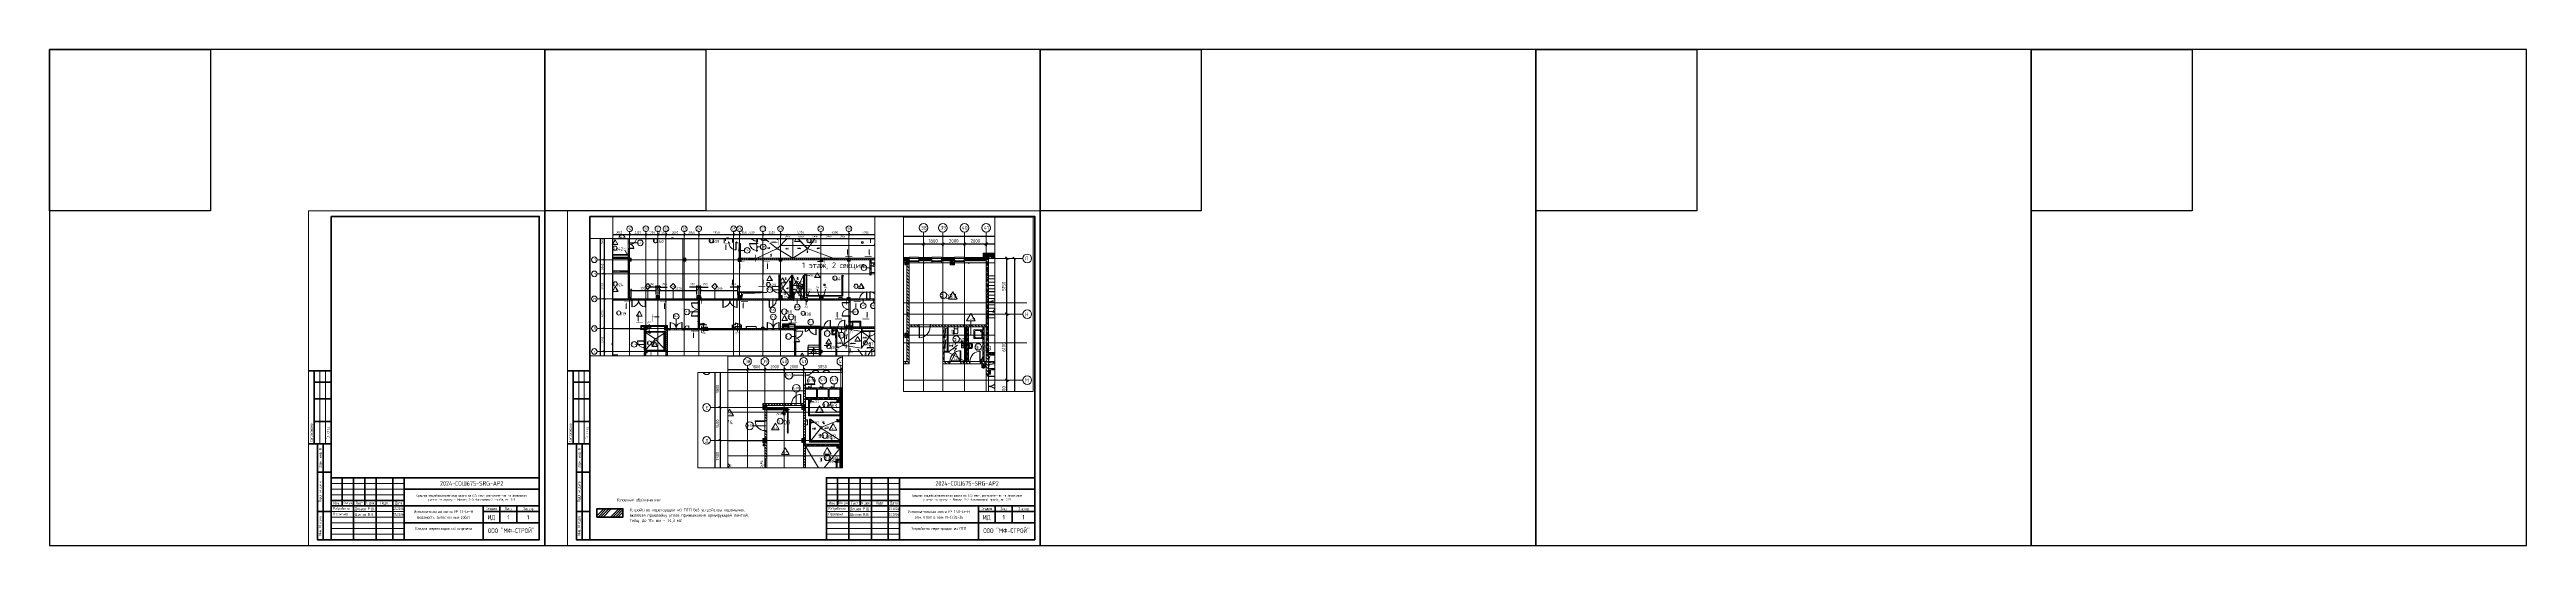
# Paper-space layout '1.40ПГП4в' of a CAD drawing. Header units: millimetres. Extents: x -143 to 2057, y 0 to 440.
# The model-space entities are those that its viewports show. They can reach past a viewport. Long polylines and large blocks are cut down to what shows.
import ezdxf
from ezdxf.enums import TextEntityAlignment as Align

# ---------------------------------------------------------------- set-up
doc = ezdxf.new("R2018")
doc.units = ezdxf.units.MM
for name, pattern in [('ADSK_Линия сетки', [2500, 2000, -250, 0, -250]), ('ADSK_Невидимые', [500, 300, -200]), ('ADSK_Скрыто', [600, 300, -300]), ('Штрих короткий', [300, 150, -150])]:
    doc.linetypes.add(name, pattern=pattern)
doc.layers.get('Defpoints').update_dxf_attribs({"color": 250})
for name, color, linetype, lineweight in [('0) кирпич', 30, 'Continuous', 60), ('0.3) ПГП 4 вып', 4, 'Continuous', 30), ('A-____-____-DIMS', 250, 'Continuous', 9), ('A-AREA-____-IDEN', 250, 'Continuous', 9), ('A-DETL-____-HDLN', 250, 'ADSK_Невидимые', 9), ('A-DETL-____-OTLN', 250, 'Continuous', 5), ('A-DETL-GENF-OTLN', 250, 'Continuous', 5), ('A-DOOR-____-HDLN', 250, 'ADSK_Невидимые', 5), ('A-DOOR-____-IDEN', 250, 'Continuous', 9), ('A-DOOR-____-MCUT', 250, 'Continuous', 5), ('A-DOOR-____-OTLN', 250, 'Continuous', 5), ('A-DOOR-FRAM-MCUT', 250, 'Continuous', 5), ('A-DOOR-FRAM-OTLN', 250, 'Continuous', 5), ('A-DOOR-GLAZ-MCUT', 250, 'Continuous', 5), ('A-FLOR-____-IDEN', 250, 'Continuous', 9), ('A-FLOR-____-OTLN', 250, 'Continuous', 9), ('A-GENM-____-MCUT', 250, 'Continuous', 25), ('A-GENM-____-OTLN', 250, 'Continuous', 9), ('A-GLAZ-____-IDEN', 250, 'Continuous', 9), ('A-GLAZ-____-MCUT', 250, 'Continuous', 9), ('A-GLAZ-____-OTLN', 250, 'Continuous', 5), ('A-GLAZ-CURT-MCUT', 250, 'Continuous', 9), ('A-GLAZ-CURT-OTLN', 250, 'Continuous', 5), ('A-GLAZ-CWMG-MCUT', 250, 'Continuous', 9), ('A-GLAZ-CWMG-OTLN', 250, 'Continuous', 5), ('A-ROOF-___-IDEN', 250, 'Continuous', 9), ('A-ROOF-____-MCUT', 250, 'Continuous', 9), ('A-ROOF-____-OTLN', 250, 'Continuous', 5), ('A-ROOF-FNSH-MCUT', 250, 'Continuous', 9), ('A-WALL-____-IDEN', 250, 'Continuous', 9), ('A-WALL-____-MCUT', 250, 'Continuous', 13), ('A-WALL-____-PATT', 250, 'Continuous', 13), ('A-WALL-FNSH-MCUT', 250, 'Continuous', 13), ('E-ELEC-EQPM-OTLN', 250, 'Continuous', 9), ('G-____-____-DIMS', 250, 'Continuous', 9), ('G-____-____-SYMB', 250, 'ADSK_Скрыто', 9), ('G-____-____-TEXT', 250, 'Continuous', 9), ('G-XREF-____-OTLN', 250, 'Continuous', 9), ('I-WALL-____-OTLN', 250, 'Continuous', 9), ('P-SANR-FIXT-OTLN', 250, 'Continuous', 9), ('S-BEAM-____-OTLN', 250, 'Continuous', 9), ('S-COLS-____-MCUT', 250, 'Continuous', 25), ('S-COLS-____-OTLN', 250, 'Continuous', 9), ('S-GRID-____-IDEN', 250, 'Continuous', 9), ('S-GRID-____-OTLN', 250, 'Continuous', 9), ('S-STRS-____-MBND', 250, 'Continuous', 5), ('S-STRS-____-OTLN', 250, 'Continuous', 5)]:
    doc.layers.add(name, color=color, linetype=linetype, lineweight=lineweight)
doc.layers.add('ВЭ', color=7, linetype='Continuous')
doc.styles.add('Arial Narrow', font='ARIALN.TTF', dxfattribs={"width": 0.9, "height": 150})
doc.styles.add('GOST Common', font='', dxfattribs={"width": 0.9, "height": 350})
doc.styles.add('GOST Common_1', font='', dxfattribs={"width": 0.9, "height": 250})
doc.styles.add('ISOCPEUR_1', font='isocpeur.ttf', dxfattribs={"width": 0.9, "height": 250})
doc.styles.add('ISOCPEUR_2', font='isocpeur.ttf', dxfattribs={"height": 160})
doc.styles.add('ISOCPEUR_3', font='isocpeur.ttf', dxfattribs={"height": 250})
doc.styles.add('ISOCPEUR_6', font='isocpeur.ttf', dxfattribs={"height": 3.5})
doc.styles.add('ISOCPEUR_I', font='isocpeui.ttf', dxfattribs={"width": 0.9, "height": 12.5})
doc.styles.add('ISOCPEUR_I_1', font='ГОСТ тип А.ttf', dxfattribs={"height": 2500})
doc.styles.get("Standard").update_dxf_attribs({"font": 'ГОСТ тип А.ttf'})
doc.styles.add('СПДС', font='ГОСТ тип А.ttf', dxfattribs={"width": 0.9})
doc.styles.get('GOST Common').set_extended_font_data('GOST Common')
doc.styles.get('GOST Common_1').set_extended_font_data('GOST Common')
doc.dimstyles.new('А3', dxfattribs={"dimtxt": 333, "dimasz": 222, "dimexe": 222, "dimexo": 111, "dimgap": 111, "dimtad": 1, "dimtoh": 1, "dimdec": 0, "dimrnd": 0.0015, "dimzin": 0, "dimdsep": 46, "dimtxsty": 'Standard', "dimblk": 'OBLIQUE', "dimcen": 0, "dimclrd": 7, "dimclre": 7, "dimclrt": 7, "dimadec": 0, "dimazin": 0, "dimtfac": 1, "dimtdec": 0, "dimtofl": 0, "dimtmove": 0, "dimatfit": 3, "dimfxl": 1, "dimtolj": 1, "dimtzin": 0, "dimarcsym": 0})
pattern_1 = [(135, (12287.91, -0.0006), (-141.42136, -141.42136), [])]
pattern_2 = [(135, (1751.41, 164.685), (-14.14214, -14.14214), []), (225, (1751.41, 164.685), (14.14214, -14.14214), [])]
pattern_3 = [(45, (-371.384, 164.685), (-14.1421, 14.1421), []), (135, (-371.384, 164.685), (-14.1421, -14.1421), [])]
pattern_4 = [(45, (12287.9, -0.0006), (-224.5064, 224.5064), []), (45, (12367.3, -0.0006), (0, 449.0128), []), (45, (12208.54, -0.0006), (0, 449.0128), [])]
pattern_5 = [(135, (12287.91, -0.0006), (-142.5612, -142.5612), []), (135, (12430.48, -0.0006), (-142.5612, -142.5612), [252.016, -50.403, 3.353, -47.05])]
pattern_6 = [(135, (1951.41, 124.685), (-14.14214, -14.14214), []), (225, (1951.41, 124.685), (14.14214, -14.14214), [])]
pattern_7 = [(45, (-171.384, 124.685), (-14.1421, 14.1421), []), (135, (-171.384, 124.685), (-14.1421, -14.1421), [])]
pattern_8 = [(45, (12287.9, -0.0006), (-251.4472, 251.4472), []), (45, (12287.9, 381), (-251.4472, 251.4472), [])]
pattern_9 = [(135, (1201.41, 164.685), (-14.1421, -14.1421), []), (225, (1201.41, 164.685), (14.1421, -14.1421), [])]
pattern_10 = [(45, (-921.384, 164.685), (-14.1421, 14.1421), []), (135, (-921.384, 164.685), (-14.1421, -14.1421), [])]
pattern_11 = [(135, (1751.41, 124.685), (-14.14214, -14.14214), []), (225, (1751.41, 124.685), (14.14214, -14.14214), [])]
pattern_12 = [(45, (-371.384, 124.685), (-14.1421, 14.1421), []), (135, (-371.384, 124.685), (-14.1421, -14.1421), [])]
pattern_13 = [(135, (1776.41, 164.685), (-14.14214, -14.14214), []), (225, (1776.41, 164.685), (14.14214, -14.14214), [])]
pattern_14 = [(45, (-346.384, 164.685), (-14.1421, 14.1421), []), (135, (-346.384, 164.685), (-14.1421, -14.1421), [])]
pattern_15 = [(135, (1451.41, 164.685), (-14.14214, -14.14214), []), (225, (1451.41, 164.685), (14.14214, -14.14214), [])]
pattern_16 = [(45, (-671.384, 164.685), (-14.1421, 14.1421), []), (135, (-671.384, 164.685), (-14.1421, -14.1421), [])]
pattern_17 = [(135, (1481.41, 164.685), (-14.14214, -14.14214), []), (225, (1481.41, 164.685), (14.14214, -14.14214), [])]
pattern_18 = [(45, (-641.384, 164.685), (-14.1421, 14.1421), []), (135, (-641.384, 164.685), (-14.1421, -14.1421), [])]
pattern_19 = [(135, (1301.41, 164.685), (-14.1421, -14.1421), []), (225, (1301.41, 164.685), (14.1421, -14.1421), [])]
pattern_20 = [(45, (-821.384, 164.685), (-14.1421, 14.1421), []), (135, (-821.384, 164.685), (-14.1421, -14.1421), [])]
pattern_21 = [(45, (12287.91, -0.0006), (-141.42136, 141.42136), []), (135, (12287.91, -0.0006), (-141.42136, -141.42136), [])]
pattern_22 = [(135, (951.411, 164.685), (-14.1421, -14.1421), []), (225, (951.411, 164.685), (14.1421, -14.1421), [])]
pattern_23 = [(45, (125, 0), (-22.6274, 22.6274), [])]
pattern_24 = [(135, (28052.9, -258555.93), (-141.42136, -141.42136), [])]
pattern_25 = [(45, (28052.9, -258555.93), (-224.5064, 224.5064), []), (45, (28132.28, -258555.93), (0, 449.0128), []), (45, (27973.53, -258555.93), (0, 449.0128), [])]
pattern_26 = [(135, (28052.9, -258555.93), (-142.5612, -142.5612), []), (135, (28195.47, -258555.93), (-142.5612, -142.5612), [252.016, -50.403, 3.353, -47.05])]
pattern_27 = [(135, (28052.9, -258555.93), (-84.85281, -84.85281), []), (225, (28052.9, -258555.93), (84.85281, -84.85281), [])]
pattern_28 = [(45, (28052.91, -258555.93), (-70.71068, 70.71068), []), (135, (28052.91, -258555.93), (-70.71068, -70.71068), [])]
pattern_29 = [(45, (28052.9, -258555.93), (-251.4472, 251.4472), []), (45, (28052.9, -258174.93), (-251.4472, 251.4472), [])]
pattern_30 = [(45, (28052.9, -258555.93), (-141.42136, 141.42136), []), (135, (28052.9, -258555.93), (-141.42136, -141.42136), [])]

# ---------------------------------------------------------------- blocks, each defined once
blk = doc.blocks.new('*U6619')
at = {"color": 4}
blk.add_lwpolyline([(-220, -220), (220, -220), (220, 220), (-220, 220)], close=True, dxfattribs=at)
at = {"color": 3}
blk.add_lwpolyline([(-220, 220), (-77, 220), (-77, 77), (-220, 77)], close=True, dxfattribs=at)
blk = doc.blocks.new('*U6620')
at = {"color": 0, "linetype": 'ByBlock', "lineweight": -2, "transparency": 16777216}
for p in [(0, 0), (440, 0), (880, 0), (1320, 0), (1760, 0)]:
    blk.add_blockref('*U6619', p, dxfattribs=at)
blk = doc.blocks.new('*U5494')
at = {"lineweight": 0}
blk.add_lwpolyline([(-205, -5), (5, -5), (5, 292), (-205, 292)], close=True, dxfattribs=at)
at = {"color": 0, "linetype": 'Continuous', "lineweight": 50}
blk.add_lwpolyline([(-185, 287), (0, 287), (0, 0), (-185, 0)], close=True, dxfattribs=at)
at = {"lineweight": 35}
for points in [[(-185, 150), (-205, 150)], [(-200, 85), (-200, 150)], [(-185, 140), (-200, 140)], [(-185, 125), (-200, 125)], [(-185, 105), (-200, 105)], [(-185, 85), (-205, 85)], [(-185, 85), (-197, 85), (-197, 0), (-185, 0)], [(-192, 0), (-192, 85)], [(-185, 60), (-197, 60)], [(-175, 55), (-175, 30)], [(-165, 55), (-165, 0)], [(-155, 55), (-155, 30)], [(-145, 55), (-145, 0)], [(-130, 55), (-130, 0)], [(-120, 55), (-120, 0)], [(-120, 45), (0, 45)], [(-185, 25), (-197, 25)], [(-185, 35), (-120, 35)], [(-185, 30), (0, 30)], [(-50, 30), (-50, 0)], [(-50, 25), (0, 25)], [(-35, 30), (-35, 15)], [(-20, 30), (-20, 15)], [(-120, 15), (0, 15)]]:
    blk.add_lwpolyline(points, dxfattribs=at)
at = {"lineweight": 18}
for points in [[(-195, 85), (-195, 150)], [(-190, 85), (-190, 150)], [(-185, 50), (-120, 50)], [(-185, 45), (-120, 45)], [(-185, 40), (-120, 40)], [(-185, 25), (-120, 25)], [(-185, 20), (-120, 20)], [(-185, 15), (-120, 15)], [(-185, 10), (-120, 10)], [(-185, 5), (-120, 5)]]:
    blk.add_lwpolyline(points, dxfattribs=at)
at = {"lineweight": 35}
blk.add_lwpolyline([(-185, 0), (0, 0), (0, 55), (-185, 55)], close=True, dxfattribs=at)
at = {"lineweight": 0}
blk.add_lwpolyline([(0, -5), (5, -5), (5, 0)], dxfattribs=at)
at = {"lineweight": -2, "char_height": 2.5, "attachment_point": 5, "rotation": 90, "style": 'СПДС'}
for s, insert, width in [('Согласовано', (-202.5, 95), 19.991), ('Гл. спец.', (-187.5, 95), 19.991), ('Взам. инв. N', (-194.5, 72.5), 24.991), ('Подл. и дата', (-194.5, 42.5), 34.991), ('Инв. N подл.', (-194.5, 12.5), 24.991)]:
    blk.add_mtext(s, dxfattribs=dict(at, insert=insert, width=width))
at = {"lineweight": -2, "char_height": 2.5, "style": 'СПДС'}
for s, insert, width, attachment_point in [('Разработал', (-183.1, 27.5), 17.953, 4), ('Проверил', (-183.1, 22.5), 17.953, 4), ('Изм.', (-180, 32.5), 10, 5), ('Кол.уч.', (-170, 32.5), 10, 5), ('Лист', (-160, 32.5), 10, 5), ('N док.', (-150, 32.5), 10, 5), ('Подп.', (-137.5, 32.5), 15, 5), ('Дата', (-125, 32.5), 10, 5), ('Стадия', (-42.5, 27.5), 15, 5), ('Лист', (-27.5, 27.5), 15, 5), ('Листов', (-10, 27.5), 20, 5)]:
    blk.add_mtext(s, dxfattribs=dict(at, insert=insert, width=width, attachment_point=attachment_point))
at = {"insert": (-60.2, 37.2), "char_height": 2.2, "attachment_point": 5, "style": 'СПДС'}
blk.add_mtext_dynamic_manual_height_columns('Средняя общеобразовательная школа на 675 мест, расположенная на земельном\\P\\pxqc;участке по адресу: г. Москва, 2-й Нагатинский проезд, вл. 2/3', width=118.293, gutter_width=0, heights=[12.8], dxfattribs=at)
at = {"lineweight": 30, "width": 0.9, "flags": 104}
blk.add_attdef('ШАПКА', text='', height=3, dxfattribs=at).set_placement((-135, 281), align=Align.MIDDLE_CENTER)
at = {"style": 'СПДС'}
for tag, height, p in [('ШИФР_ПРОЕКТА', 4, (-60, 50)), ('НАИМЕНОВАНИЕ_ОБЪЕКТА', 2.5, (-85, 25)), ('СТАДИЯ', 4, (-42.5, 20)), ('ЛИСТ_первый', 4, (-27.5, 20)), ('ЛИСТОВ', 4, (-10, 20)), ('НАИМЕНОВАНИЕ_ОБЪЕКТА2', 2.5, (-85, 20)), ('НАИМЕНОВАНИЕ_ЧЕРТЕЖА2', 2.5, (-85, 5)), ('НАИМЕНОВАНИЕ_ЧЕРТЕЖА1', 2.5, (-85, 10)), ('ОРГАНИЗАЦИЯ_РАЗРАБОТЧИК1', 4, (-25, 8.1))]:
    blk.add_attdef(tag, text='', height=height, dxfattribs=at).set_placement(p, align=Align.MIDDLE_CENTER)
for tag, p in [('РАЗРАБОТЧИК', (-164, 27.5)), ('РУК.ГРУППЫ', (-164, 22.5))]:
    blk.add_attdef(tag, text='', height=2.5, dxfattribs=at).set_placement(p, align=Align.MIDDLE_LEFT)
at = {"style": 'СПДС', "width": 0.9}
for tag, p in [('ДАТА1', (-129.6, 26.4)), ('ДАТА2', (-129.6, 21.4))]:
    blk.add_attdef(tag, p, '', height=2.3, dxfattribs=at)
blk = doc.blocks.new('*U5495')
at = {"lineweight": 0}
blk.add_lwpolyline([(-415, -5), (5, -5), (5, 292), (-415, 292)], close=True, dxfattribs=at)
at = {"color": 0, "linetype": 'Continuous', "lineweight": 50}
blk.add_lwpolyline([(-395, 287), (0, 287), (0, 0), (-395, 0)], close=True, dxfattribs=at)
at = {"lineweight": 35}
for points in [[(-395, 150), (-415, 150)], [(-410, 85), (-410, 150)], [(-395, 140), (-410, 140)], [(-395, 125), (-410, 125)], [(-395, 105), (-410, 105)], [(-395, 85), (-415, 85)], [(-395, 85), (-407, 85), (-407, 0), (-395, 0)], [(-402, 0), (-402, 85)], [(-395, 60), (-407, 60)], [(-175, 55), (-175, 30)], [(-165, 55), (-165, 0)], [(-155, 55), (-155, 30)], [(-145, 55), (-145, 0)], [(-130, 55), (-130, 0)], [(-120, 55), (-120, 0)], [(-120, 45), (0, 45)], [(-395, 25), (-407, 25)], [(-185, 35), (-120, 35)], [(-185, 30), (0, 30)], [(-50, 30), (-50, 0)], [(-50, 25), (0, 25)], [(-35, 30), (-35, 15)], [(-20, 30), (-20, 15)], [(-120, 15), (0, 15)]]:
    blk.add_lwpolyline(points, dxfattribs=at)
at = {"lineweight": 18}
for points in [[(-405, 85), (-405, 150)], [(-400, 85), (-400, 150)], [(-185, 50), (-120, 50)], [(-185, 45), (-120, 45)], [(-185, 40), (-120, 40)], [(-185, 25), (-120, 25)], [(-185, 20), (-120, 20)], [(-185, 15), (-120, 15)], [(-185, 10), (-120, 10)], [(-185, 5), (-120, 5)]]:
    blk.add_lwpolyline(points, dxfattribs=at)
at = {"lineweight": 35}
blk.add_lwpolyline([(-185, 0), (0, 0), (0, 55), (-185, 55)], close=True, dxfattribs=at)
at = {"lineweight": 0}
blk.add_lwpolyline([(0, -5), (5, -5), (5, 0)], dxfattribs=at)
at = {"lineweight": -2, "char_height": 2.5, "attachment_point": 5, "rotation": 90, "style": 'СПДС'}
for s, insert, width in [('Согласовано', (-412.5, 95), 19.991), ('Гл. спец.', (-397.5, 95), 19.991), ('Взам. инв. N', (-404.5, 72.5), 24.991), ('Подл. и дата', (-404.5, 42.5), 34.991), ('Инв. N подл.', (-404.5, 12.5), 24.991)]:
    blk.add_mtext(s, dxfattribs=dict(at, insert=insert, width=width))
at = {"lineweight": -2, "char_height": 2.5, "style": 'СПДС'}
for s, insert, width, attachment_point in [('Разработал', (-183.1, 27.5), 17.953, 4), ('Проверил', (-183.1, 22.5), 17.953, 4), ('Изм.', (-180, 32.5), 10, 5), ('Кол.уч.', (-170, 32.5), 10, 5), ('Лист', (-160, 32.5), 10, 5), ('N док.', (-150, 32.5), 10, 5), ('Подп.', (-137.5, 32.5), 15, 5), ('Дата', (-125, 32.5), 10, 5), ('Стадия', (-42.5, 27.5), 15, 5), ('Лист', (-27.5, 27.5), 15, 5), ('Листов', (-10, 27.5), 20, 5)]:
    blk.add_mtext(s, dxfattribs=dict(at, insert=insert, width=width, attachment_point=attachment_point))
at = {"insert": (-60.2, 37.2), "char_height": 2.2, "attachment_point": 5, "style": 'СПДС'}
blk.add_mtext_dynamic_manual_height_columns('Средняя общеобразовательная школа на 675 мест, расположенная на земельном\\P\\pxqc;участке по адресу: г. Москва, 2-й Нагатинский проезд, вл. 2/3', width=118.293, gutter_width=0, heights=[12.8], dxfattribs=at)
at = {"lineweight": 30, "width": 0.9, "flags": 104}
blk.add_attdef('ШАПКА', text='', height=3, dxfattribs=at).set_placement((-135, 281), align=Align.MIDDLE_CENTER)
at = {"style": 'СПДС'}
for tag, height, p in [('ШИФР_ПРОЕКТА', 4, (-60, 50)), ('НАИМЕНОВАНИЕ_ОБЪЕКТА', 2.5, (-85, 25)), ('СТАДИЯ', 4, (-42.5, 20)), ('ЛИСТ_первый', 4, (-27.5, 20)), ('ЛИСТОВ', 4, (-10, 20)), ('НАИМЕНОВАНИЕ_ОБЪЕКТА2', 2.5, (-85, 20)), ('НАИМЕНОВАНИЕ_ЧЕРТЕЖА2', 2.5, (-85, 5)), ('НАИМЕНОВАНИЕ_ЧЕРТЕЖА1', 2.5, (-85, 10)), ('ОРГАНИЗАЦИЯ_РАЗРАБОТЧИК1', 4, (-25, 8.1))]:
    blk.add_attdef(tag, text='', height=height, dxfattribs=at).set_placement(p, align=Align.MIDDLE_CENTER)
for tag, p in [('РАЗРАБОТЧИК', (-164, 27.5)), ('РУК.ГРУППЫ', (-164, 22.5))]:
    blk.add_attdef(tag, text='', height=2.5, dxfattribs=at).set_placement(p, align=Align.MIDDLE_LEFT)
at = {"style": 'СПДС', "width": 0.9}
for tag, p in [('ДАТА1', (-129.6, 26.4)), ('ДАТА2', (-129.6, 21.4))]:
    blk.add_attdef(tag, p, '', height=2.3, dxfattribs=at)
blk = doc.blocks.new('Разрез - Номер вида спереди_3_5 мм-32550530-АР1_Кладочный план 1 этажа С2и3')
at = {"layer": 'G-____-____-SYMB', "linetype": 'Continuous'}
for points in [[(9.8, 0.4), (9.8, -0.4), (-0.3, -0.4), (-0.3, 0.4)], [(2.2, -4.7), (3, 0), (3.8, -4.7)]]:
    blk.add_hatch(color=256, dxfattribs=at).paths.add_polyline_path(points)
at = {"layer": 'G-____-____-SYMB', "linetype": 'Continuous', "lineweight": 20}
blk.add_line((3, -3), (3, -9.7), dxfattribs=at)
blk = doc.blocks.new('Разрез - Номер вида сзади_3_5 мм-32550532-АР1_Кладочный план 1 этажа С2и3')
at = {"layer": 'G-____-____-SYMB', "linetype": 'Continuous'}
for points in [[(9.8, 0.4), (9.8, -0.4), (-0.3, -0.4), (-0.3, 0.4)], [(2.2, -4.7), (3, 0), (3.8, -4.7)]]:
    blk.add_hatch(color=256, dxfattribs=at).paths.add_polyline_path(points)
at = {"layer": 'G-____-____-SYMB', "linetype": 'Continuous', "lineweight": 20}
blk.add_line((3, -3), (3, -9.7), dxfattribs=at)
blk = doc.blocks.new('Дверь_СКБ_1Ст_Внутренняя - Д-3п_1100x2100h_С_У мужской_ С_У женский-41848194-АР1_Маркировочный план 1 этажа С2и3')
at = {"layer": 'A-DOOR-____-OTLN'}
h = blk.add_hatch(dxfattribs=at)
h.set_pattern_fill('FP_14', color=256, style=0, pattern_type=2)
h.set_pattern_definition(pattern_2)
h.paths.add_polyline_path([(562.5, -100), (562.5, -100), (562.5, 100), (537.5, 100), (537.5, -100)])
at = {"layer": 'A-DOOR-FRAM-OTLN'}
h = blk.add_hatch(dxfattribs=at)
h.set_pattern_fill('FP_15', color=256, style=0, pattern_type=2)
h.set_pattern_definition(pattern_3)
h.paths.add_polyline_path([(-512.5, -47.6), (-512.5, 100), (-537.5, 100), (-537.5, -100), (-512.5, -100), (-512.5, -60.9)])
at = {"layer": 'A-DOOR-____-MCUT'}
for p, q in [((-487.5, 1100), (-487.5, 100)), ((-447.5, 1100), (-487.5, 1100)), ((-487.5, 100), (-447.5, 100)), ((-447.5, 100), (-447.5, 1100))]:
    blk.add_line(p, q, dxfattribs=at)
at = {"layer": 'A-DOOR-____-OTLN'}
blk.add_arc((-487.5, 100), 1000, 360, 90, dxfattribs=at)
at = {"layer": 'A-DOOR-FRAM-MCUT'}
for p, q in [((-497.5, 108), (-567.5, 108)), ((-567.5, 108), (-567.5, 100)), ((-567.5, 100), (-497.5, 100)), ((-512.5, 100), (-537.5, 100)), ((-537.5, 100), (-537.5, -100)), ((-487.5, 100), (-512.5, 100)), ((-512.5, 100), (-512.5, 20)), ((-512.5, -100), (-512.5, 100)), ((-497.5, 100), (-512.5, 100)), ((-512.5, 100), (-512.5, 99)), ((-512.5, 99), (-497.5, 99)), ((-512.5, 20), (-477.5, 20)), ((-497.5, 20), (-512.5, 20)), ((-512.5, 20), (-512.5, -100)), ((-497.5, 100), (-497.5, 108)), ((-497.5, 99), (-497.5, 100)), ((-497.5, -100), (-497.5, 20)), ((-487.5, 60), (-487.5, 100)), ((-477.5, 60), (-487.5, 60)), ((-477.5, 20), (-477.5, 60)), ((512.5, 60), (502.5, 60)), ((502.5, 60), (502.5, 20)), ((502.5, 20), (537.5, 20)), ((512.5, 100), (512.5, 60)), ((537.5, 100), (512.5, 100)), ((592.5, 108), (522.5, 108)), ((522.5, 108), (522.5, 100)), ((537.5, 100), (522.5, 100)), ((522.5, 100), (522.5, 99)), ((522.5, 100), (592.5, 100)), ((522.5, 99), (537.5, 99)), ((537.5, 20), (522.5, 20)), ((522.5, 20), (522.5, -100)), ((537.5, 20), (537.5, 100)), ((562.5, 100), (537.5, 100)), ((537.5, 100), (537.5, -100)), ((537.5, 99), (537.5, 100)), ((537.5, -100), (537.5, 20)), ((562.5, -100), (562.5, 100)), ((592.5, 100), (592.5, 108)), ((-497.5, -100), (-567.5, -100)), ((-567.5, -100), (-567.5, -108)), ((-567.5, -108), (-497.5, -108)), ((-537.5, -100), (-512.5, -100)), ((-512.5, -100), (-497.5, -100)), ((-497.5, -108), (-497.5, -100)), ((522.5, -100), (537.5, -100)), ((592.5, -100), (522.5, -100)), ((522.5, -100), (522.5, -108)), ((522.5, -108), (592.5, -108)), ((537.5, -100), (562.5, -100)), ((592.5, -108), (592.5, -100))]:
    blk.add_line(p, q, dxfattribs=at)
blk = doc.blocks.new('Системная панель - Стекло - 32мм-40336941-АР1_Маркировочный план 1 этажа С2и3')
at = {"layer": 'A-GLAZ-CURT-OTLN'}
h = blk.add_hatch(dxfattribs=at)
h.set_pattern_fill('FP_20', color=256, style=0, pattern_type=2)
h.set_pattern_definition([(45, (-85462.5, -39710.4), (-282.8427, 282.8427), [200, -600]), (45, (-85662.5, -39810.4), (-282.8427, 282.8427), [600, -200]), (45, (-85262.5, -39910.4), (-282.8427, 282.8427), [200, -600])])
h.paths.add_polyline_path([(-422, -16), (647, -16), (647, 16), (-648, 16), (-648, -16)])
at = {"layer": 'A-GLAZ-CURT-MCUT', "lineweight": 5}
for p, q in [((647, 16), (-648, 16)), ((-648, 16), (-648, -16)), ((647, -16), (647, 16)), ((-648, -16), (647, -16))]:
    blk.add_line(p, q, dxfattribs=at)
blk = doc.blocks.new('Прямоугольный импост - Рядовой 50х160-36810028-АР1_Маркировочный план 1 этажа С2и3')
at = {"layer": 'A-GLAZ-CWMG-OTLN'}
for p, q in [((84675, 39936), (83400, 39936)), ((84675, 39776), (83400, 39776))]:
    blk.add_line(p, q, dxfattribs=at)
blk = doc.blocks.new('Прямоугольный импост - 160_dwg-17677010-АР1_Маркировочный план 1 этажа С2и3')
at = {"layer": 'G-XREF-____-OTLN'}
for p, q in [((227999, 194629), (227999, 194628)), ((228009, 194620), (228014, 194620)), ((228010, 194620), (228010, 194623)), ((228013, 194620), (228013, 194623)), ((228025, 194629), (228024, 194628))]:
    blk.add_line(p, q, dxfattribs=at)
at = {"layer": 'G-XREF-____-OTLN', "flags": 128}
for points in [[(227989, 194632), (227989, 194632), (227988, 194631), (227988, 194631), (227986, 194633), (227985, 194633), (227987, 194629), (227987, 194629), (227987, 194628), (227991, 194628), (227991, 194629), (227992, 194628), (227992, 194627), (227992, 194627), (227991, 194627), (227991, 194627), (227992, 194625), (227993, 194625), (227997, 194625), (227997, 194625), (227999, 194627), (227998, 194627), (227998, 194627), (227998, 194627), (227998, 194628)], [(227988, 194773), (227987, 194772), (227987, 194772), (227987, 194772), (227987, 194772)], [(227987, 194772), (227987, 194747), (227987, 194722), (227987, 194697), (227987, 194673)], [(227987, 194673), (227987, 194673), (227988, 194673), (227988, 194673), (227989, 194673)], [(228000, 194632), (228000, 194664), (227987, 194664)], [(227989, 194625), (227989, 194626), (227988, 194627), (227988, 194628), (227987, 194628)], [(227987, 194628), (227987, 194628), (227987, 194628), (227987, 194628), (227987, 194628)], [(227987, 194628), (227987, 194625), (227987, 194621), (227987, 194618), (227987, 194615)], [(227987, 194615), (227987, 194614), (227987, 194614), (227988, 194613), (227988, 194613)], [(228036, 194773), (228024, 194773), (228012, 194773), (228000, 194773), (227988, 194773)], [(227988, 194674), (227988, 194675), (227988, 194676), (227988, 194677), (227988, 194679)], [(227988, 194679), (227989, 194679), (227990, 194679), (227991, 194679), (227992, 194679)], [(227989, 194674), (227989, 194674), (227989, 194674), (227988, 194674), (227988, 194674)], [(227991, 194628), (227991, 194628), (227990, 194628), (227989, 194628), (227988, 194628)], [(227988, 194628), (227988, 194628), (227988, 194628), (227988, 194628), (227988, 194628)], [(227988, 194628), (227988, 194627), (227988, 194626), (227989, 194626), (227989, 194625)], [(227988, 194623), (227988, 194623), (227988, 194624), (227989, 194624), (227989, 194624)], [(227989, 194624), (227989, 194624), (227989, 194624), (227988, 194623), (227988, 194623)], [(227988, 194618), (227988, 194619), (227988, 194620), (227988, 194622), (227988, 194623)], [(227988, 194623), (227988, 194623), (227988, 194623), (227988, 194623), (227988, 194623)], [(227988, 194623), (227989, 194622), (227989, 194620), (227990, 194619), (227990, 194618)], [(227988, 194617), (227988, 194617), (227988, 194618), (227988, 194618), (227988, 194618)], [(227991, 194617), (227990, 194617), (227989, 194617), (227989, 194617), (227988, 194617)], [(227988, 194615), (227988, 194615), (227988, 194615), (227988, 194616), (227988, 194616)], [(227988, 194616), (227988, 194616), (227988, 194616), (227988, 194616), (227988, 194616)], [(227988, 194616), (227989, 194616), (227989, 194616), (227990, 194616), (227991, 194616)], [(227988, 194614), (227988, 194614), (227988, 194615), (227988, 194615), (227988, 194615)], [(228035, 194614), (228023, 194614), (228012, 194614), (228000, 194614), (227988, 194614)], [(227988, 194613), (228000, 194613), (228012, 194613), (228023, 194613), (228035, 194613)], [(227989, 194689), (227989, 194709), (227989, 194729), (227989, 194749), (227989, 194769)], [(227989, 194769), (228000, 194769), (228012, 194769), (228023, 194769), (228035, 194769)], [(228035, 194689), (228023, 194689), (228012, 194689), (228000, 194689), (227989, 194689)], [(227989, 194686), (227989, 194686), (227989, 194686), (227989, 194686), (227990, 194687)], [(227989, 194682), (227989, 194683), (227989, 194684), (227989, 194685), (227989, 194686)], [(227990, 194682), (227989, 194682), (227989, 194682), (227989, 194682), (227989, 194682)], [(227989, 194673), (227989, 194673), (227989, 194673), (227989, 194674), (227989, 194674)], [(227989, 194673), (227989, 194673), (227989, 194673), (227989, 194673), (227989, 194673)], [(228001, 194628), (228002, 194629), (228002, 194631), (228002, 194631), (228001, 194632), (228001, 194632), (228000, 194631), (228000, 194631), (227999, 194632), (227999, 194632), (227998, 194631), (227998, 194631), (227997, 194632), (227997, 194632), (227996, 194631), (227996, 194631), (227995, 194632), (227995, 194632), (227994, 194631), (227994, 194631), (227993, 194632), (227993, 194632), (227992, 194631), (227992, 194631), (227991, 194632), (227991, 194632), (227990, 194631), (227990, 194631), (227989, 194632)], [(227989, 194624), (227989, 194625), (227989, 194625), (227989, 194625), (227989, 194625)], [(227989, 194625), (227989, 194625), (227989, 194625), (227989, 194624), (227989, 194624)], [(227990, 194687), (227994, 194687), (227998, 194687), (228002, 194687), (228006, 194687)], [(227994, 194682), (227993, 194682), (227992, 194682), (227991, 194682), (227990, 194682)], [(227990, 194682), (227990, 194682), (227990, 194682), (227990, 194682), (227990, 194682)], [(227990, 194618), (227990, 194618), (227990, 194618), (227991, 194618), (227991, 194618)], [(227992, 194628), (227992, 194628), (227992, 194628), (227992, 194628), (227991, 194628)], [(227991, 194626), (227991, 194626), (227991, 194627), (227991, 194627), (227991, 194627)], [(227991, 194627), (227991, 194627), (227991, 194627), (227992, 194627), (227992, 194627)], [(227992, 194625), (227992, 194625), (227991, 194625), (227991, 194625), (227991, 194626)], [(227991, 194618), (227991, 194619), (227991, 194621), (227991, 194622), (227991, 194623)], [(227991, 194623), (227991, 194623), (227991, 194623), (227991, 194623), (227991, 194623)], [(227991, 194623), (227993, 194623), (227995, 194623), (227997, 194623), (227999, 194623)], [(227991, 194616), (227991, 194617), (227991, 194617), (227991, 194617), (227991, 194617)], [(227991, 194617), (227991, 194617), (227991, 194617), (227991, 194617), (227991, 194617)], [(227991, 194616), (227991, 194616), (227991, 194616), (227991, 194616), (227991, 194616)], [(227992, 194679), (227992, 194679), (227992, 194679), (227992, 194679), (227992, 194679)], [(227992, 194679), (227992, 194679), (227992, 194679), (227992, 194679), (227992, 194679)], [(227992, 194679), (227993, 194679), (227994, 194679), (227995, 194679), (227996, 194679)], [(227992, 194627), (227992, 194628), (227992, 194628), (227992, 194628), (227992, 194628)], [(227999, 194625), (227997, 194625), (227995, 194625), (227994, 194625), (227992, 194625)], [(227995, 194682), (227995, 194682), (227995, 194682), (227994, 194682), (227994, 194682)], [(227997, 194680), (227996, 194680), (227996, 194681), (227995, 194681), (227995, 194682)], [(227996, 194674), (227996, 194674), (227996, 194674), (227995, 194674), (227995, 194674)], [(227995, 194674), (227995, 194674), (227995, 194673), (227995, 194673), (227995, 194673)], [(227995, 194673), (227995, 194673), (227995, 194673), (227996, 194673), (227996, 194673)], [(227996, 194679), (227996, 194677), (227996, 194676), (227996, 194675), (227996, 194674)], [(227996, 194673), (227996, 194673), (227997, 194673), (227997, 194673), (227998, 194673)], [(227998, 194679), (227997, 194679), (227997, 194679), (227997, 194680), (227997, 194680)], [(227998, 194673), (227998, 194674), (227998, 194676), (227998, 194677), (227998, 194679)], [(227998, 194628), (227998, 194628), (227998, 194628), (227998, 194628), (227998, 194627)], [(228025, 194628), (228018, 194628), (228012, 194628), (228005, 194628), (227998, 194628)], [(227998, 194628), (227998, 194628), (227998, 194628), (227998, 194628), (227998, 194628)], [(227998, 194627), (227998, 194627), (227998, 194627), (227999, 194627), (227999, 194627)], [(227999, 194627), (227999, 194627), (227999, 194626), (227999, 194626), (227999, 194625)], [(227999, 194625), (227999, 194625), (227999, 194625), (227999, 194625), (227999, 194625)], [(227999, 194623), (228000, 194623), (228000, 194624), (228000, 194624), (228000, 194624)], [(228000, 194625), (228001, 194626), (228001, 194626), (228001, 194626), (228001, 194626)], [(228000, 194624), (228000, 194624), (228000, 194625), (228000, 194625), (228000, 194625)], [(228001, 194626), (228004, 194626), (228006, 194626), (228009, 194626), (228011, 194626)], [(228006, 194687), (228006, 194686), (228006, 194686), (228006, 194686), (228007, 194686)], [(228007, 194686), (228007, 194678), (228007, 194671), (228007, 194663), (228007, 194656)], [(228007, 194656), (228007, 194656), (228007, 194656), (228007, 194656), (228007, 194656)], [(228007, 194656), (228007, 194656), (228008, 194656), (228008, 194656), (228008, 194656)], [(228008, 194656), (228008, 194656), (228009, 194656), (228009, 194656), (228009, 194657)], [(228015, 194622), (228015, 194625), (228008, 194625), (228008, 194622)], [(228009, 194686), (228009, 194686), (228009, 194687), (228009, 194687), (228009, 194687)], [(228009, 194687), (228010, 194687), (228012, 194687), (228013, 194687), (228014, 194687)], [(228009, 194676), (228009, 194679), (228009, 194681), (228009, 194684), (228009, 194686)], [(228009, 194676), (228009, 194676), (228009, 194676), (228009, 194676), (228009, 194676)], [(228014, 194676), (228013, 194676), (228012, 194676), (228010, 194676), (228009, 194676)], [(228010, 194671), (228010, 194671), (228009, 194671), (228009, 194671), (228009, 194671)], [(228009, 194671), (228009, 194671), (228009, 194671), (228010, 194671), (228010, 194671)], [(228009, 194669), (228009, 194669), (228009, 194669), (228010, 194670), (228010, 194670)], [(228010, 194669), (228010, 194669), (228009, 194669), (228009, 194669), (228009, 194669)], [(228010, 194667), (228010, 194667), (228009, 194667), (228009, 194667), (228009, 194668)], [(228009, 194668), (228009, 194668), (228009, 194668), (228010, 194668), (228010, 194668)], [(228010, 194665), (228010, 194665), (228009, 194666), (228009, 194666), (228009, 194666)], [(228009, 194666), (228009, 194666), (228009, 194666), (228010, 194666), (228010, 194666)], [(228010, 194664), (228010, 194664), (228009, 194664), (228009, 194664), (228009, 194664)], [(228009, 194664), (228009, 194664), (228009, 194664), (228010, 194664), (228010, 194664)], [(228010, 194662), (228010, 194662), (228009, 194662), (228009, 194662), (228009, 194662)], [(228009, 194662), (228009, 194662), (228009, 194662), (228010, 194662), (228010, 194662)], [(228009, 194660), (228009, 194660), (228009, 194660), (228010, 194661), (228010, 194661)], [(228010, 194660), (228010, 194660), (228009, 194660), (228009, 194660), (228009, 194660)], [(228010, 194658), (228010, 194658), (228009, 194658), (228009, 194658), (228009, 194659)], [(228009, 194659), (228009, 194659), (228009, 194659), (228010, 194659), (228010, 194659)], [(228009, 194657), (228009, 194657), (228009, 194657), (228010, 194657), (228010, 194657)], [(228014, 194620), (228014, 194623), (228012, 194624), (228009, 194623), (228009, 194620)], [(228010, 194671), (228010, 194672), (228010, 194672), (228011, 194673), (228011, 194673)], [(228010, 194670), (228010, 194670), (228010, 194670), (228010, 194671), (228010, 194671)], [(228010, 194668), (228010, 194668), (228010, 194668), (228010, 194669), (228010, 194669)], [(228010, 194666), (228010, 194666), (228010, 194667), (228010, 194667), (228010, 194667)], [(228010, 194664), (228010, 194665), (228010, 194665), (228010, 194665), (228010, 194665)], [(228010, 194662), (228010, 194663), (228010, 194663), (228010, 194663), (228010, 194664)], [(228010, 194661), (228010, 194661), (228010, 194661), (228010, 194662), (228010, 194662)], [(228010, 194659), (228010, 194659), (228010, 194659), (228010, 194660), (228010, 194660)], [(228010, 194657), (228010, 194657), (228010, 194658), (228010, 194658), (228010, 194658)], [(228011, 194673), (228011, 194673), (228012, 194673), (228012, 194673), (228012, 194673)], [(228011, 194626), (228011, 194626), (228011, 194627), (228012, 194627), (228012, 194627)], [(228012, 194673), (228013, 194673), (228013, 194672), (228013, 194672), (228014, 194671)], [(228012, 194627), (228012, 194627), (228012, 194627), (228012, 194626), (228012, 194626)], [(228012, 194626), (228014, 194626), (228017, 194626), (228019, 194626), (228022, 194626)], [(228014, 194687), (228014, 194687), (228014, 194687), (228015, 194686), (228015, 194686)], [(228015, 194676), (228015, 194676), (228014, 194676), (228014, 194676), (228014, 194676)], [(228014, 194671), (228014, 194671), (228014, 194671), (228014, 194671), (228014, 194671)], [(228014, 194671), (228014, 194670), (228014, 194670), (228014, 194670), (228014, 194670)], [(228014, 194670), (228014, 194670), (228014, 194670), (228014, 194670), (228014, 194670)], [(228014, 194670), (228014, 194670), (228014, 194669), (228014, 194669), (228014, 194669)], [(228014, 194669), (228014, 194669), (228014, 194669), (228014, 194668), (228014, 194668)], [(228014, 194668), (228014, 194668), (228014, 194668), (228014, 194668), (228014, 194668)], [(228014, 194668), (228014, 194668), (228014, 194668), (228014, 194667), (228014, 194667)], [(228014, 194667), (228014, 194667), (228014, 194667), (228014, 194667), (228014, 194667)], [(228014, 194667), (228014, 194667), (228014, 194666), (228014, 194666), (228014, 194666)], [(228014, 194666), (228014, 194666), (228014, 194666), (228014, 194665), (228014, 194665)], [(228014, 194665), (228014, 194665), (228014, 194665), (228014, 194665), (228014, 194665)], [(228014, 194665), (228014, 194665), (228014, 194665), (228014, 194665), (228014, 194665)], [(228014, 194665), (228014, 194664), (228014, 194664), (228014, 194664), (228014, 194663)], [(228014, 194663), (228014, 194663), (228014, 194663), (228014, 194663), (228014, 194663)], [(228014, 194663), (228014, 194663), (228014, 194663), (228014, 194663), (228014, 194663)], [(228014, 194663), (228014, 194662), (228014, 194662), (228014, 194662), (228014, 194662)], [(228014, 194662), (228014, 194661), (228014, 194661), (228014, 194661), (228014, 194661)], [(228014, 194661), (228014, 194661), (228014, 194661), (228014, 194661), (228014, 194661)], [(228014, 194661), (228014, 194661), (228014, 194660), (228014, 194660), (228014, 194660)], [(228014, 194660), (228014, 194660), (228014, 194660), (228014, 194659), (228014, 194659)], [(228014, 194659), (228014, 194659), (228014, 194659), (228014, 194659), (228014, 194659)], [(228014, 194659), (228014, 194659), (228014, 194659), (228014, 194658), (228014, 194658)], [(228014, 194658), (228014, 194658), (228014, 194658), (228014, 194658), (228014, 194658)], [(228014, 194658), (228014, 194657), (228014, 194657), (228014, 194657), (228014, 194657)], [(228014, 194657), (228014, 194656), (228015, 194656), (228015, 194656), (228015, 194656)], [(228015, 194686), (228015, 194684), (228015, 194681), (228015, 194679), (228015, 194676)], [(228015, 194656), (228015, 194656), (228016, 194656), (228016, 194656), (228016, 194656)], [(228016, 194656), (228016, 194656), (228016, 194656), (228017, 194656), (228017, 194656)], [(228017, 194686), (228017, 194686), (228017, 194686), (228017, 194686), (228018, 194687)], [(228017, 194656), (228017, 194663), (228017, 194671), (228017, 194678), (228017, 194686)], [(228018, 194687), (228022, 194687), (228026, 194687), (228030, 194687), (228034, 194687)], [(228022, 194628), (228022, 194629), (228022, 194631), (228022, 194631), (228022, 194632), (228022, 194632), (228023, 194631), (228023, 194631), (228024, 194632), (228024, 194632), (228025, 194631), (228025, 194631), (228026, 194632), (228026, 194632), (228027, 194631), (228027, 194631), (228028, 194632), (228028, 194632), (228029, 194631), (228029, 194631), (228030, 194632), (228030, 194632), (228031, 194631), (228031, 194631), (228032, 194632), (228032, 194632), (228033, 194631), (228033, 194631), (228034, 194632)], [(228022, 194626), (228022, 194626), (228022, 194626), (228023, 194626), (228023, 194625)], [(228023, 194625), (228023, 194625), (228023, 194625), (228023, 194624), (228023, 194624)], [(228023, 194624), (228023, 194624), (228023, 194624), (228024, 194623), (228024, 194623)], [(228037, 194664), (228024, 194664), (228024, 194632)], [(228024, 194625), (228024, 194626), (228024, 194626), (228024, 194627), (228024, 194627)], [(228024, 194627), (228025, 194627), (228025, 194627), (228025, 194627), (228025, 194627)], [(228025, 194625), (228025, 194625), (228024, 194625), (228024, 194625), (228024, 194625)], [(228024, 194623), (228026, 194623), (228028, 194623), (228030, 194623), (228032, 194623)], [(228034, 194632), (228034, 194632), (228035, 194631), (228035, 194631), (228037, 194633), (228038, 194633), (228037, 194629), (228037, 194629), (228036, 194628), (228032, 194628), (228032, 194629), (228031, 194628), (228031, 194627), (228032, 194627), (228032, 194627), (228032, 194627), (228031, 194625), (228030, 194625), (228026, 194625), (228026, 194625), (228025, 194627), (228025, 194627), (228025, 194627), (228025, 194627), (228025, 194628)], [(228025, 194627), (228025, 194628), (228025, 194628), (228025, 194628), (228025, 194628)], [(228025, 194628), (228025, 194628), (228025, 194628), (228025, 194628), (228025, 194628)], [(228031, 194625), (228030, 194625), (228028, 194625), (228026, 194625), (228025, 194625)], [(228029, 194682), (228028, 194681), (228027, 194681), (228027, 194680), (228026, 194680)], [(228026, 194680), (228026, 194680), (228026, 194679), (228026, 194679), (228026, 194679)], [(228026, 194679), (228026, 194677), (228026, 194676), (228026, 194674), (228026, 194673)], [(228026, 194673), (228026, 194673), (228027, 194673), (228027, 194673), (228028, 194673)], [(228027, 194674), (228027, 194675), (228027, 194676), (228027, 194677), (228027, 194679)], [(228027, 194679), (228028, 194679), (228029, 194679), (228030, 194679), (228031, 194679)], [(228028, 194674), (228028, 194674), (228028, 194674), (228027, 194674), (228027, 194674)], [(228028, 194673), (228028, 194673), (228028, 194673), (228028, 194674), (228028, 194674)], [(228028, 194673), (228028, 194673), (228028, 194673), (228028, 194673), (228028, 194673)], [(228033, 194682), (228032, 194682), (228031, 194682), (228030, 194682), (228029, 194682)], [(228029, 194682), (228029, 194682), (228029, 194682), (228029, 194682), (228029, 194682)], [(228031, 194679), (228031, 194679), (228031, 194679), (228031, 194679), (228031, 194679)], [(228031, 194679), (228031, 194679), (228031, 194679), (228031, 194679), (228031, 194679)], [(228031, 194679), (228032, 194679), (228033, 194679), (228034, 194679), (228035, 194679)], [(228032, 194628), (228032, 194628), (228032, 194628), (228031, 194628), (228031, 194628)], [(228031, 194628), (228031, 194628), (228031, 194628), (228031, 194628), (228031, 194627)], [(228031, 194627), (228032, 194627), (228032, 194627), (228032, 194627), (228032, 194627)], [(228032, 194626), (228032, 194625), (228032, 194625), (228032, 194625), (228031, 194625)], [(228035, 194628), (228034, 194628), (228034, 194628), (228033, 194628), (228032, 194628)], [(228032, 194627), (228032, 194627), (228032, 194627), (228032, 194626), (228032, 194626)], [(228032, 194623), (228032, 194623), (228032, 194623), (228032, 194623), (228032, 194623)], [(228032, 194623), (228032, 194622), (228032, 194621), (228032, 194619), (228032, 194618)], [(228032, 194618), (228033, 194618), (228033, 194618), (228033, 194618), (228033, 194618)], [(228033, 194617), (228033, 194617), (228032, 194617), (228032, 194617), (228032, 194617)], [(228032, 194617), (228032, 194617), (228032, 194617), (228032, 194617), (228032, 194616)], [(228032, 194616), (228032, 194616), (228032, 194616), (228033, 194616), (228033, 194616)], [(228034, 194682), (228034, 194682), (228034, 194682), (228033, 194682), (228033, 194682)], [(228033, 194618), (228034, 194619), (228034, 194620), (228035, 194622), (228035, 194623)], [(228035, 194617), (228034, 194617), (228034, 194617), (228033, 194617), (228033, 194617)], [(228033, 194616), (228033, 194616), (228034, 194616), (228034, 194616), (228035, 194616)], [(228034, 194687), (228034, 194686), (228034, 194686), (228034, 194686), (228035, 194686)], [(228035, 194682), (228034, 194682), (228034, 194682), (228034, 194682), (228034, 194682)], [(228035, 194674), (228035, 194674), (228035, 194674), (228034, 194674), (228034, 194674)], [(228034, 194674), (228034, 194674), (228034, 194673), (228034, 194673), (228034, 194673)], [(228034, 194673), (228034, 194673), (228034, 194673), (228035, 194673), (228035, 194673)], [(228036, 194628), (228035, 194628), (228035, 194627), (228035, 194626), (228034, 194625)], [(228034, 194625), (228035, 194626), (228035, 194626), (228035, 194627), (228036, 194628)], [(228034, 194625), (228034, 194625), (228034, 194625), (228034, 194625), (228034, 194624)], [(228034, 194624), (228034, 194624), (228034, 194625), (228034, 194625), (228034, 194625)], [(228034, 194624), (228035, 194624), (228035, 194624), (228035, 194623), (228035, 194623)], [(228035, 194623), (228035, 194623), (228035, 194624), (228034, 194624), (228034, 194624)], [(228035, 194769), (228035, 194749), (228035, 194729), (228035, 194709), (228035, 194689)], [(228035, 194686), (228035, 194685), (228035, 194684), (228035, 194683), (228035, 194682)], [(228035, 194679), (228035, 194677), (228035, 194676), (228035, 194675), (228035, 194674)], [(228035, 194673), (228035, 194673), (228036, 194673), (228036, 194673), (228037, 194673)], [(228036, 194628), (228036, 194628), (228035, 194628), (228035, 194628), (228035, 194628)], [(228035, 194623), (228035, 194622), (228035, 194620), (228035, 194619), (228035, 194618)], [(228035, 194623), (228035, 194623), (228035, 194623), (228035, 194623), (228035, 194623)], [(228035, 194618), (228035, 194618), (228035, 194618), (228035, 194617), (228035, 194617)], [(228035, 194616), (228035, 194616), (228035, 194616), (228035, 194616), (228035, 194616)], [(228035, 194616), (228035, 194616), (228035, 194615), (228035, 194615), (228035, 194615)], [(228035, 194613), (228036, 194613), (228036, 194614), (228036, 194614), (228037, 194615)], [(228035, 194615), (228035, 194615), (228035, 194615), (228035, 194614), (228035, 194614)], [(228037, 194772), (228036, 194772), (228036, 194772), (228036, 194772), (228036, 194773)], [(228037, 194628), (228036, 194628), (228036, 194628), (228036, 194628), (228036, 194628)], [(228037, 194673), (228037, 194697), (228037, 194722), (228037, 194747), (228037, 194772)], [(228037, 194615), (228037, 194618), (228037, 194621), (228037, 194625), (228037, 194628)]]:
    blk.add_lwpolyline(points, dxfattribs=at)
for points in [[(227994, 194666), (227996, 194665), (227997, 194665), (227997, 194665), (227998, 194665), (227998, 194675), (227997, 194675), (227996, 194675), (227996, 194675), (227995, 194675), (227995, 194676), (227995, 194676), (227996, 194676), (227996, 194677), (227995, 194678), (227994, 194678), (227990, 194678), (227990, 194678), (227988, 194677), (227989, 194676), (227989, 194676), (227989, 194676), (227989, 194675), (227988, 194675), (227988, 194675), (227987, 194675), (227987, 194675), (227987, 194663), (227987, 194663), (227988, 194664), (227989, 194664), (227989, 194664), (227990, 194664), (227990, 194664), (227991, 194664), (227991, 194664), (227992, 194664), (227992, 194664), (227993, 194664), (227994, 194663), (227996, 194662), (227996, 194663), (227994, 194665)], [(227991, 194677), (227990, 194676), (227990, 194675), (227991, 194675), (227993, 194675), (227994, 194675), (227994, 194676), (227993, 194677)], [(227990, 194675), (227990, 194676), (227991, 194677), (227993, 194677), (227994, 194676), (227994, 194675), (227993, 194675), (227991, 194675)], [(227993, 194667), (227994, 194668), (227994, 194672), (227993, 194673), (227991, 194673), (227990, 194672), (227990, 194668), (227991, 194667)], [(227996, 194626), (227997, 194627), (227997, 194628), (227996, 194628), (227994, 194628), (227993, 194628), (227993, 194627), (227994, 194626)], [(228010, 194659), (228009, 194658), (228009, 194657), (228009, 194657), (228008, 194657), (228008, 194658), (228008, 194658), (228007, 194658), (228007, 194658), (228007, 194632), (228007, 194632), (228009, 194632), (228009, 194632), (228009, 194633), (228009, 194633), (228008, 194633), (228008, 194633), (228008, 194635), (228008, 194636), (228011, 194638), (228012, 194638), (228015, 194636), (228015, 194635), (228015, 194633), (228015, 194633), (228014, 194633), (228014, 194633), (228014, 194632), (228015, 194632), (228016, 194632), (228017, 194632), (228017, 194658), (228016, 194658), (228015, 194658), (228015, 194658), (228015, 194657), (228015, 194657), (228015, 194657), (228014, 194658), (228014, 194659), (228014, 194664), (228014, 194664), (228014, 194664), (228014, 194664), (228014, 194665), (228013, 194669), (228012, 194669), (228011, 194669), (228011, 194669), (228010, 194665), (228010, 194664), (228009, 194664), (228009, 194664), (228010, 194664)], [(228007, 194625), (228007, 194626), (228016, 194626), (228016, 194625)], [(228008, 194654), (228008, 194639), (228009, 194639), (228010, 194639), (228013, 194639), (228014, 194639), (228015, 194639), (228015, 194654), (228015, 194655), (228012, 194657), (228011, 194657), (228008, 194655)], [(228012, 194658), (228011, 194658), (228010, 194659), (228010, 194664), (228011, 194668), (228012, 194668), (228013, 194664), (228013, 194659)], [(228029, 194666), (228027, 194665), (228027, 194665), (228026, 194665), (228026, 194665), (228026, 194675), (228026, 194675), (228027, 194675), (228027, 194675), (228028, 194675), (228028, 194676), (228028, 194676), (228028, 194676), (228027, 194677), (228029, 194678), (228029, 194678), (228033, 194678), (228034, 194678), (228035, 194677), (228035, 194676), (228034, 194676), (228034, 194676), (228034, 194675), (228035, 194675), (228035, 194675), (228036, 194675), (228037, 194675), (228037, 194663), (228036, 194663), (228035, 194664), (228034, 194664), (228034, 194664), (228033, 194664), (228033, 194664), (228032, 194664), (228032, 194664), (228031, 194664), (228031, 194664), (228031, 194664), (228029, 194663), (228027, 194662), (228027, 194663), (228029, 194665)], [(228027, 194626), (228027, 194627), (228027, 194628), (228027, 194628), (228030, 194628), (228030, 194628), (228030, 194627), (228030, 194626)], [(228033, 194675), (228033, 194676), (228032, 194677), (228030, 194677), (228029, 194676), (228029, 194675), (228030, 194675), (228032, 194675)], [(228030, 194667), (228029, 194668), (228029, 194672), (228030, 194673), (228032, 194673), (228033, 194672), (228033, 194668), (228032, 194667)]]:
    blk.add_lwpolyline(points, close=True, dxfattribs=at)
at = {"layer": 'G-XREF-____-OTLN'}
for centre, radius, start, end in [((228009, 194622), 1.19, 180, 270), ((228010, 194621), 1.67, 68.47275, 111.52725), ((228012, 194618), 5.2, 76.36435, 103.63565), ((228013, 194621), 1.67, 68.47275, 111.52725), ((228014, 194622), 1.19, 270, 0)]:
    blk.add_arc(centre, radius, start, end, dxfattribs=at)
blk = doc.blocks.new('Прямоугольный импост - 32х50х160h-17679126-АР1_Маркировочный план 1 этажа С2и3')
blk.add_blockref('Прямоугольный импост - 160_dwg-17677010-АР1_Маркировочный план 1 этажа С2и3', (-228012, -194648))
blk = doc.blocks.new('Прямоугольный импост - Рядовой 50х160-37074443-АР1_Маркировочный план 1 этажа С2и3')
at = {"layer": 'A-GLAZ-CWMG-OTLN'}
h = blk.add_hatch(color=50, dxfattribs=at)
h.paths.add_polyline_path([(23, -121), (25, -126), (-25, -125), (-24, -123), (-24, -124), (-23, -125), (24, -124)])
h.paths.add_polyline_path([(23, -41), (23, -121), (-23, -121), (-23, -41), (18, -41)])
h.paths.add_polyline_path([(23, 34), (25, 34), (25, 16), (15, 16), (15, -16), (25, -16), (25, -25), (23, -37), (23, -41), (22, -39), (3, -39), (0, -41), (-3, -39), (-22, -39), (-23, -39), (-24, -41), (-23, -37), (-25, -16), (-15, -16), (-15, 16), (-25, 16), (-25, 34), (-23, 34), (-22, 33), (23, 33), (23, 34)])
h.paths.add_polyline_path([(0, 19), (-3, 21), (-7, 19)])
h.paths.add_polyline_path([(7, 19), (12, 20), (10, 21), (7, 20)])
h.paths.add_polyline_path([(3, 21), (0, 19), (7, 19)])
h.paths.add_polyline_path([(-10, 21), (-13, 19), (-7, 19)])
h.paths.add_polyline_path([(5, -31), (3, -34), (5, -38)])
h.paths.add_polyline_path([(5, -23), (3, -29), (5, -31), (5, -28)])
h.paths.add_polyline_path([(5, -23), (1, -25), (3, -28)])
h.paths.add_polyline_path([(5, -16), (3, -20), (5, -23), (5, -16)])
h.paths.add_polyline_path([(5, -8), (2, -12), (5, -16)])
h.paths.add_polyline_path([(-5, -23), (-5, -31), (-3, -28)])
h.paths.add_polyline_path([(-5, -16), (-5, -23), (-3, -20), (-5, -16)])
h.paths.add_polyline_path([(-5, -8), (-5, -16), (-3, -13)])
h.paths.add_polyline_path([(-5, -23), (-3, -28), (-1, -25), (-3, -24)])
h.paths.add_polyline_path([(-5, -31), (-5, -38), (-3, -34)])
at = {"layer": 'A-GLAZ-CWMG-MCUT', "lineweight": 5}
for p, q in [((-25, 16), (-25, 34)), ((-25, 34), (-23, 34)), ((-15, 16), (-25, 16)), ((-15, -16), (-15, 16)), ((25, 16), (15, 16)), ((15, 16), (15, -16)), ((23, 34), (25, 34)), ((25, 34), (25, 16)), ((-25, -25), (-25, -16)), ((-25, -16), (-15, -16)), ((-25, -126), (-25, -124)), ((25, -126), (-25, -126)), ((15, -16), (25, -16)), ((25, -16), (25, -25)), ((25, -124), (25, -126))]:
    blk.add_line(p, q, dxfattribs=at)
blk = doc.blocks.new('Системная панель - Стекло - 32мм-37074446-АР1_Маркировочный план 1 этажа С2и3')
at = {"layer": 'A-GLAZ-CURT-OTLN'}
h = blk.add_hatch(dxfattribs=at)
h.set_pattern_fill('FP_21', color=256, style=0, pattern_type=2)
h.set_pattern_definition([(45, (-86775, -39710.4), (-282.8427, 282.8427), [200, -600]), (45, (-86975, -39810.4), (-282.8427, 282.8427), [600, -200]), (45, (-86575, -39910.4), (-282.8427, 282.8427), [200, -600])])
h.paths.add_polyline_path([(-635, -16), (635, -16), (635, 16), (-635, 16), (-635, -1)])
at = {"layer": 'A-GLAZ-CURT-MCUT', "lineweight": 5}
for p, q in [((635, 16), (-635, 16)), ((-635, 16), (-635, -16)), ((635, -16), (635, 16)), ((-635, -16), (635, -16))]:
    blk.add_line(p, q, dxfattribs=at)
blk = doc.blocks.new('Прямоугольный импост - Рядовой 50х160-37054268-АР1_Маркировочный план 1 этажа С2и3')
at = {"layer": 'A-GLAZ-CWMG-OTLN'}
for p, q in [((86250, 39936), (86050, 39936)), ((86250, 39776), (86050, 39776))]:
    blk.add_line(p, q, dxfattribs=at)
blk = doc.blocks.new('Прямоугольный импост - 160_dwg-V1-АР1_Маркировочный план 1 этажа С2и3')
at = {"layer": 'G-XREF-____-OTLN'}
for p, q in [((227999, 194629), (227999, 194628)), ((228009, 194620), (228014, 194620)), ((228010, 194620), (228010, 194623)), ((228013, 194620), (228013, 194623)), ((228025, 194629), (228024, 194628))]:
    blk.add_line(p, q, dxfattribs=at)
at = {"layer": 'G-XREF-____-OTLN', "flags": 128}
for points in [[(227989, 194632), (227989, 194632), (227988, 194631), (227988, 194631), (227986, 194633), (227985, 194633), (227987, 194629), (227987, 194629), (227987, 194628), (227991, 194628), (227991, 194629), (227992, 194628), (227992, 194627), (227992, 194627), (227991, 194627), (227991, 194627), (227992, 194625), (227993, 194625), (227997, 194625), (227997, 194625), (227999, 194627), (227998, 194627), (227998, 194627), (227998, 194627), (227998, 194628)], [(227988, 194773), (227987, 194772), (227987, 194772), (227987, 194772), (227987, 194772)], [(227987, 194772), (227987, 194747), (227987, 194722), (227987, 194697), (227987, 194673)], [(227987, 194673), (227987, 194673), (227988, 194673), (227988, 194673), (227989, 194673)], [(228000, 194632), (228000, 194664), (227987, 194664)], [(227989, 194625), (227989, 194626), (227988, 194627), (227988, 194628), (227987, 194628)], [(227987, 194628), (227987, 194628), (227987, 194628), (227987, 194628), (227987, 194628)], [(227987, 194628), (227987, 194625), (227987, 194621), (227987, 194618), (227987, 194615)], [(227987, 194615), (227987, 194614), (227987, 194614), (227988, 194613), (227988, 194613)], [(228036, 194773), (228024, 194773), (228012, 194773), (228000, 194773), (227988, 194773)], [(227988, 194674), (227988, 194675), (227988, 194676), (227988, 194677), (227988, 194679)], [(227988, 194679), (227989, 194679), (227990, 194679), (227991, 194679), (227992, 194679)], [(227989, 194674), (227989, 194674), (227989, 194674), (227988, 194674), (227988, 194674)], [(227991, 194628), (227991, 194628), (227990, 194628), (227989, 194628), (227988, 194628)], [(227988, 194628), (227988, 194628), (227988, 194628), (227988, 194628), (227988, 194628)], [(227988, 194628), (227988, 194627), (227988, 194626), (227989, 194626), (227989, 194625)], [(227988, 194623), (227988, 194623), (227988, 194624), (227989, 194624), (227989, 194624)], [(227989, 194624), (227989, 194624), (227989, 194624), (227988, 194623), (227988, 194623)], [(227988, 194618), (227988, 194619), (227988, 194620), (227988, 194622), (227988, 194623)], [(227988, 194623), (227988, 194623), (227988, 194623), (227988, 194623), (227988, 194623)], [(227988, 194623), (227989, 194622), (227989, 194620), (227990, 194619), (227990, 194618)], [(227988, 194617), (227988, 194617), (227988, 194618), (227988, 194618), (227988, 194618)], [(227991, 194617), (227990, 194617), (227989, 194617), (227989, 194617), (227988, 194617)], [(227988, 194615), (227988, 194615), (227988, 194615), (227988, 194616), (227988, 194616)], [(227988, 194616), (227988, 194616), (227988, 194616), (227988, 194616), (227988, 194616)], [(227988, 194616), (227989, 194616), (227989, 194616), (227990, 194616), (227991, 194616)], [(227988, 194614), (227988, 194614), (227988, 194615), (227988, 194615), (227988, 194615)], [(228035, 194614), (228023, 194614), (228012, 194614), (228000, 194614), (227988, 194614)], [(227988, 194613), (228000, 194613), (228012, 194613), (228023, 194613), (228035, 194613)], [(227989, 194689), (227989, 194709), (227989, 194729), (227989, 194749), (227989, 194769)], [(227989, 194769), (228000, 194769), (228012, 194769), (228023, 194769), (228035, 194769)], [(228035, 194689), (228023, 194689), (228012, 194689), (228000, 194689), (227989, 194689)], [(227989, 194686), (227989, 194686), (227989, 194686), (227989, 194686), (227990, 194687)], [(227989, 194682), (227989, 194683), (227989, 194684), (227989, 194685), (227989, 194686)], [(227990, 194682), (227989, 194682), (227989, 194682), (227989, 194682), (227989, 194682)], [(227989, 194673), (227989, 194673), (227989, 194673), (227989, 194674), (227989, 194674)], [(227989, 194673), (227989, 194673), (227989, 194673), (227989, 194673), (227989, 194673)], [(228001, 194628), (228002, 194629), (228002, 194631), (228002, 194631), (228001, 194632), (228001, 194632), (228000, 194631), (228000, 194631), (227999, 194632), (227999, 194632), (227998, 194631), (227998, 194631), (227997, 194632), (227997, 194632), (227996, 194631), (227996, 194631), (227995, 194632), (227995, 194632), (227994, 194631), (227994, 194631), (227993, 194632), (227993, 194632), (227992, 194631), (227992, 194631), (227991, 194632), (227991, 194632), (227990, 194631), (227990, 194631), (227989, 194632)], [(227989, 194624), (227989, 194625), (227989, 194625), (227989, 194625), (227989, 194625)], [(227989, 194625), (227989, 194625), (227989, 194625), (227989, 194624), (227989, 194624)], [(227990, 194687), (227994, 194687), (227998, 194687), (228002, 194687), (228006, 194687)], [(227994, 194682), (227993, 194682), (227992, 194682), (227991, 194682), (227990, 194682)], [(227990, 194682), (227990, 194682), (227990, 194682), (227990, 194682), (227990, 194682)], [(227990, 194618), (227990, 194618), (227990, 194618), (227991, 194618), (227991, 194618)], [(227992, 194628), (227992, 194628), (227992, 194628), (227992, 194628), (227991, 194628)], [(227991, 194626), (227991, 194626), (227991, 194627), (227991, 194627), (227991, 194627)], [(227991, 194627), (227991, 194627), (227991, 194627), (227992, 194627), (227992, 194627)], [(227992, 194625), (227992, 194625), (227991, 194625), (227991, 194625), (227991, 194626)], [(227991, 194618), (227991, 194619), (227991, 194621), (227991, 194622), (227991, 194623)], [(227991, 194623), (227991, 194623), (227991, 194623), (227991, 194623), (227991, 194623)], [(227991, 194623), (227993, 194623), (227995, 194623), (227997, 194623), (227999, 194623)], [(227991, 194616), (227991, 194617), (227991, 194617), (227991, 194617), (227991, 194617)], [(227991, 194617), (227991, 194617), (227991, 194617), (227991, 194617), (227991, 194617)], [(227991, 194616), (227991, 194616), (227991, 194616), (227991, 194616), (227991, 194616)], [(227992, 194679), (227992, 194679), (227992, 194679), (227992, 194679), (227992, 194679)], [(227992, 194679), (227992, 194679), (227992, 194679), (227992, 194679), (227992, 194679)], [(227992, 194679), (227993, 194679), (227994, 194679), (227995, 194679), (227996, 194679)], [(227992, 194627), (227992, 194628), (227992, 194628), (227992, 194628), (227992, 194628)], [(227999, 194625), (227997, 194625), (227995, 194625), (227994, 194625), (227992, 194625)], [(227995, 194682), (227995, 194682), (227995, 194682), (227994, 194682), (227994, 194682)], [(227997, 194680), (227996, 194680), (227996, 194681), (227995, 194681), (227995, 194682)], [(227996, 194674), (227996, 194674), (227996, 194674), (227995, 194674), (227995, 194674)], [(227995, 194674), (227995, 194674), (227995, 194673), (227995, 194673), (227995, 194673)], [(227995, 194673), (227995, 194673), (227995, 194673), (227996, 194673), (227996, 194673)], [(227996, 194679), (227996, 194677), (227996, 194676), (227996, 194675), (227996, 194674)], [(227996, 194673), (227996, 194673), (227997, 194673), (227997, 194673), (227998, 194673)], [(227998, 194679), (227997, 194679), (227997, 194679), (227997, 194680), (227997, 194680)], [(227998, 194673), (227998, 194674), (227998, 194676), (227998, 194677), (227998, 194679)], [(227998, 194628), (227998, 194628), (227998, 194628), (227998, 194628), (227998, 194627)], [(228025, 194628), (228018, 194628), (228012, 194628), (228005, 194628), (227998, 194628)], [(227998, 194628), (227998, 194628), (227998, 194628), (227998, 194628), (227998, 194628)], [(227998, 194627), (227998, 194627), (227998, 194627), (227999, 194627), (227999, 194627)], [(227999, 194627), (227999, 194627), (227999, 194626), (227999, 194626), (227999, 194625)], [(227999, 194625), (227999, 194625), (227999, 194625), (227999, 194625), (227999, 194625)], [(227999, 194623), (228000, 194623), (228000, 194624), (228000, 194624), (228000, 194624)], [(228000, 194625), (228001, 194626), (228001, 194626), (228001, 194626), (228001, 194626)], [(228000, 194624), (228000, 194624), (228000, 194625), (228000, 194625), (228000, 194625)], [(228001, 194626), (228004, 194626), (228006, 194626), (228009, 194626), (228011, 194626)], [(228006, 194687), (228006, 194686), (228006, 194686), (228006, 194686), (228007, 194686)], [(228007, 194686), (228007, 194678), (228007, 194671), (228007, 194663), (228007, 194656)], [(228007, 194656), (228007, 194656), (228007, 194656), (228007, 194656), (228007, 194656)], [(228007, 194656), (228007, 194656), (228008, 194656), (228008, 194656), (228008, 194656)], [(228008, 194656), (228008, 194656), (228009, 194656), (228009, 194656), (228009, 194657)], [(228015, 194622), (228015, 194625), (228008, 194625), (228008, 194622)], [(228009, 194686), (228009, 194686), (228009, 194687), (228009, 194687), (228009, 194687)], [(228009, 194687), (228010, 194687), (228012, 194687), (228013, 194687), (228014, 194687)], [(228009, 194676), (228009, 194679), (228009, 194681), (228009, 194684), (228009, 194686)], [(228009, 194676), (228009, 194676), (228009, 194676), (228009, 194676), (228009, 194676)], [(228014, 194676), (228013, 194676), (228012, 194676), (228010, 194676), (228009, 194676)], [(228010, 194671), (228010, 194671), (228009, 194671), (228009, 194671), (228009, 194671)], [(228009, 194671), (228009, 194671), (228009, 194671), (228010, 194671), (228010, 194671)], [(228009, 194669), (228009, 194669), (228009, 194669), (228010, 194670), (228010, 194670)], [(228010, 194669), (228010, 194669), (228009, 194669), (228009, 194669), (228009, 194669)], [(228010, 194667), (228010, 194667), (228009, 194667), (228009, 194667), (228009, 194668)], [(228009, 194668), (228009, 194668), (228009, 194668), (228010, 194668), (228010, 194668)], [(228010, 194665), (228010, 194665), (228009, 194666), (228009, 194666), (228009, 194666)], [(228009, 194666), (228009, 194666), (228009, 194666), (228010, 194666), (228010, 194666)], [(228010, 194664), (228010, 194664), (228009, 194664), (228009, 194664), (228009, 194664)], [(228009, 194664), (228009, 194664), (228009, 194664), (228010, 194664), (228010, 194664)], [(228010, 194662), (228010, 194662), (228009, 194662), (228009, 194662), (228009, 194662)], [(228009, 194662), (228009, 194662), (228009, 194662), (228010, 194662), (228010, 194662)], [(228009, 194660), (228009, 194660), (228009, 194660), (228010, 194661), (228010, 194661)], [(228010, 194660), (228010, 194660), (228009, 194660), (228009, 194660), (228009, 194660)], [(228010, 194658), (228010, 194658), (228009, 194658), (228009, 194658), (228009, 194659)], [(228009, 194659), (228009, 194659), (228009, 194659), (228010, 194659), (228010, 194659)], [(228009, 194657), (228009, 194657), (228009, 194657), (228010, 194657), (228010, 194657)], [(228014, 194620), (228014, 194623), (228012, 194624), (228009, 194623), (228009, 194620)], [(228010, 194671), (228010, 194672), (228010, 194672), (228011, 194673), (228011, 194673)], [(228010, 194670), (228010, 194670), (228010, 194670), (228010, 194671), (228010, 194671)], [(228010, 194668), (228010, 194668), (228010, 194668), (228010, 194669), (228010, 194669)], [(228010, 194666), (228010, 194666), (228010, 194667), (228010, 194667), (228010, 194667)], [(228010, 194664), (228010, 194665), (228010, 194665), (228010, 194665), (228010, 194665)], [(228010, 194662), (228010, 194663), (228010, 194663), (228010, 194663), (228010, 194664)], [(228010, 194661), (228010, 194661), (228010, 194661), (228010, 194662), (228010, 194662)], [(228010, 194659), (228010, 194659), (228010, 194659), (228010, 194660), (228010, 194660)], [(228010, 194657), (228010, 194657), (228010, 194658), (228010, 194658), (228010, 194658)], [(228011, 194673), (228011, 194673), (228012, 194673), (228012, 194673), (228012, 194673)], [(228011, 194626), (228011, 194626), (228011, 194627), (228012, 194627), (228012, 194627)], [(228012, 194673), (228013, 194673), (228013, 194672), (228013, 194672), (228014, 194671)], [(228012, 194627), (228012, 194627), (228012, 194627), (228012, 194626), (228012, 194626)], [(228012, 194626), (228014, 194626), (228017, 194626), (228019, 194626), (228022, 194626)], [(228014, 194687), (228014, 194687), (228014, 194687), (228015, 194686), (228015, 194686)], [(228015, 194676), (228015, 194676), (228014, 194676), (228014, 194676), (228014, 194676)], [(228014, 194671), (228014, 194671), (228014, 194671), (228014, 194671), (228014, 194671)], [(228014, 194671), (228014, 194670), (228014, 194670), (228014, 194670), (228014, 194670)], [(228014, 194670), (228014, 194670), (228014, 194670), (228014, 194670), (228014, 194670)], [(228014, 194670), (228014, 194670), (228014, 194669), (228014, 194669), (228014, 194669)], [(228014, 194669), (228014, 194669), (228014, 194669), (228014, 194668), (228014, 194668)], [(228014, 194668), (228014, 194668), (228014, 194668), (228014, 194668), (228014, 194668)], [(228014, 194668), (228014, 194668), (228014, 194668), (228014, 194667), (228014, 194667)], [(228014, 194667), (228014, 194667), (228014, 194667), (228014, 194667), (228014, 194667)], [(228014, 194667), (228014, 194667), (228014, 194666), (228014, 194666), (228014, 194666)], [(228014, 194666), (228014, 194666), (228014, 194666), (228014, 194665), (228014, 194665)], [(228014, 194665), (228014, 194665), (228014, 194665), (228014, 194665), (228014, 194665)], [(228014, 194665), (228014, 194665), (228014, 194665), (228014, 194665), (228014, 194665)], [(228014, 194665), (228014, 194664), (228014, 194664), (228014, 194664), (228014, 194663)], [(228014, 194663), (228014, 194663), (228014, 194663), (228014, 194663), (228014, 194663)], [(228014, 194663), (228014, 194663), (228014, 194663), (228014, 194663), (228014, 194663)], [(228014, 194663), (228014, 194662), (228014, 194662), (228014, 194662), (228014, 194662)], [(228014, 194662), (228014, 194661), (228014, 194661), (228014, 194661), (228014, 194661)], [(228014, 194661), (228014, 194661), (228014, 194661), (228014, 194661), (228014, 194661)], [(228014, 194661), (228014, 194661), (228014, 194660), (228014, 194660), (228014, 194660)], [(228014, 194660), (228014, 194660), (228014, 194660), (228014, 194659), (228014, 194659)], [(228014, 194659), (228014, 194659), (228014, 194659), (228014, 194659), (228014, 194659)], [(228014, 194659), (228014, 194659), (228014, 194659), (228014, 194658), (228014, 194658)], [(228014, 194658), (228014, 194658), (228014, 194658), (228014, 194658), (228014, 194658)], [(228014, 194658), (228014, 194657), (228014, 194657), (228014, 194657), (228014, 194657)], [(228014, 194657), (228014, 194656), (228015, 194656), (228015, 194656), (228015, 194656)], [(228015, 194686), (228015, 194684), (228015, 194681), (228015, 194679), (228015, 194676)], [(228015, 194656), (228015, 194656), (228016, 194656), (228016, 194656), (228016, 194656)], [(228016, 194656), (228016, 194656), (228016, 194656), (228017, 194656), (228017, 194656)], [(228017, 194686), (228017, 194686), (228017, 194686), (228017, 194686), (228018, 194687)], [(228017, 194656), (228017, 194663), (228017, 194671), (228017, 194678), (228017, 194686)], [(228018, 194687), (228022, 194687), (228026, 194687), (228030, 194687), (228034, 194687)], [(228022, 194628), (228022, 194629), (228022, 194631), (228022, 194631), (228022, 194632), (228022, 194632), (228023, 194631), (228023, 194631), (228024, 194632), (228024, 194632), (228025, 194631), (228025, 194631), (228026, 194632), (228026, 194632), (228027, 194631), (228027, 194631), (228028, 194632), (228028, 194632), (228029, 194631), (228029, 194631), (228030, 194632), (228030, 194632), (228031, 194631), (228031, 194631), (228032, 194632), (228032, 194632), (228033, 194631), (228033, 194631), (228034, 194632)], [(228022, 194626), (228022, 194626), (228022, 194626), (228023, 194626), (228023, 194625)], [(228023, 194625), (228023, 194625), (228023, 194625), (228023, 194624), (228023, 194624)], [(228023, 194624), (228023, 194624), (228023, 194624), (228024, 194623), (228024, 194623)], [(228037, 194664), (228024, 194664), (228024, 194632)], [(228024, 194625), (228024, 194626), (228024, 194626), (228024, 194627), (228024, 194627)], [(228024, 194627), (228025, 194627), (228025, 194627), (228025, 194627), (228025, 194627)], [(228025, 194625), (228025, 194625), (228024, 194625), (228024, 194625), (228024, 194625)], [(228024, 194623), (228026, 194623), (228028, 194623), (228030, 194623), (228032, 194623)], [(228034, 194632), (228034, 194632), (228035, 194631), (228035, 194631), (228037, 194633), (228038, 194633), (228037, 194629), (228037, 194629), (228036, 194628), (228032, 194628), (228032, 194629), (228031, 194628), (228031, 194627), (228032, 194627), (228032, 194627), (228032, 194627), (228031, 194625), (228030, 194625), (228026, 194625), (228026, 194625), (228025, 194627), (228025, 194627), (228025, 194627), (228025, 194627), (228025, 194628)], [(228025, 194627), (228025, 194628), (228025, 194628), (228025, 194628), (228025, 194628)], [(228025, 194628), (228025, 194628), (228025, 194628), (228025, 194628), (228025, 194628)], [(228031, 194625), (228030, 194625), (228028, 194625), (228026, 194625), (228025, 194625)], [(228029, 194682), (228028, 194681), (228027, 194681), (228027, 194680), (228026, 194680)], [(228026, 194680), (228026, 194680), (228026, 194679), (228026, 194679), (228026, 194679)], [(228026, 194679), (228026, 194677), (228026, 194676), (228026, 194674), (228026, 194673)], [(228026, 194673), (228026, 194673), (228027, 194673), (228027, 194673), (228028, 194673)], [(228027, 194674), (228027, 194675), (228027, 194676), (228027, 194677), (228027, 194679)], [(228027, 194679), (228028, 194679), (228029, 194679), (228030, 194679), (228031, 194679)], [(228028, 194674), (228028, 194674), (228028, 194674), (228027, 194674), (228027, 194674)], [(228028, 194673), (228028, 194673), (228028, 194673), (228028, 194674), (228028, 194674)], [(228028, 194673), (228028, 194673), (228028, 194673), (228028, 194673), (228028, 194673)], [(228033, 194682), (228032, 194682), (228031, 194682), (228030, 194682), (228029, 194682)], [(228029, 194682), (228029, 194682), (228029, 194682), (228029, 194682), (228029, 194682)], [(228031, 194679), (228031, 194679), (228031, 194679), (228031, 194679), (228031, 194679)], [(228031, 194679), (228031, 194679), (228031, 194679), (228031, 194679), (228031, 194679)], [(228031, 194679), (228032, 194679), (228033, 194679), (228034, 194679), (228035, 194679)], [(228032, 194628), (228032, 194628), (228032, 194628), (228031, 194628), (228031, 194628)], [(228031, 194628), (228031, 194628), (228031, 194628), (228031, 194628), (228031, 194627)], [(228031, 194627), (228032, 194627), (228032, 194627), (228032, 194627), (228032, 194627)], [(228032, 194626), (228032, 194625), (228032, 194625), (228032, 194625), (228031, 194625)], [(228035, 194628), (228034, 194628), (228034, 194628), (228033, 194628), (228032, 194628)], [(228032, 194627), (228032, 194627), (228032, 194627), (228032, 194626), (228032, 194626)], [(228032, 194623), (228032, 194623), (228032, 194623), (228032, 194623), (228032, 194623)], [(228032, 194623), (228032, 194622), (228032, 194621), (228032, 194619), (228032, 194618)], [(228032, 194618), (228033, 194618), (228033, 194618), (228033, 194618), (228033, 194618)], [(228033, 194617), (228033, 194617), (228032, 194617), (228032, 194617), (228032, 194617)], [(228032, 194617), (228032, 194617), (228032, 194617), (228032, 194617), (228032, 194616)], [(228032, 194616), (228032, 194616), (228032, 194616), (228033, 194616), (228033, 194616)], [(228034, 194682), (228034, 194682), (228034, 194682), (228033, 194682), (228033, 194682)], [(228033, 194618), (228034, 194619), (228034, 194620), (228035, 194622), (228035, 194623)], [(228035, 194617), (228034, 194617), (228034, 194617), (228033, 194617), (228033, 194617)], [(228033, 194616), (228033, 194616), (228034, 194616), (228034, 194616), (228035, 194616)], [(228034, 194687), (228034, 194686), (228034, 194686), (228034, 194686), (228035, 194686)], [(228035, 194682), (228034, 194682), (228034, 194682), (228034, 194682), (228034, 194682)], [(228035, 194674), (228035, 194674), (228035, 194674), (228034, 194674), (228034, 194674)], [(228034, 194674), (228034, 194674), (228034, 194673), (228034, 194673), (228034, 194673)], [(228034, 194673), (228034, 194673), (228034, 194673), (228035, 194673), (228035, 194673)], [(228036, 194628), (228035, 194628), (228035, 194627), (228035, 194626), (228034, 194625)], [(228034, 194625), (228035, 194626), (228035, 194626), (228035, 194627), (228036, 194628)], [(228034, 194625), (228034, 194625), (228034, 194625), (228034, 194625), (228034, 194624)], [(228034, 194624), (228034, 194624), (228034, 194625), (228034, 194625), (228034, 194625)], [(228034, 194624), (228035, 194624), (228035, 194624), (228035, 194623), (228035, 194623)], [(228035, 194623), (228035, 194623), (228035, 194624), (228034, 194624), (228034, 194624)], [(228035, 194769), (228035, 194749), (228035, 194729), (228035, 194709), (228035, 194689)], [(228035, 194686), (228035, 194685), (228035, 194684), (228035, 194683), (228035, 194682)], [(228035, 194679), (228035, 194677), (228035, 194676), (228035, 194675), (228035, 194674)], [(228035, 194673), (228035, 194673), (228036, 194673), (228036, 194673), (228037, 194673)], [(228036, 194628), (228036, 194628), (228035, 194628), (228035, 194628), (228035, 194628)], [(228035, 194623), (228035, 194622), (228035, 194620), (228035, 194619), (228035, 194618)], [(228035, 194623), (228035, 194623), (228035, 194623), (228035, 194623), (228035, 194623)], [(228035, 194618), (228035, 194618), (228035, 194618), (228035, 194617), (228035, 194617)], [(228035, 194616), (228035, 194616), (228035, 194616), (228035, 194616), (228035, 194616)], [(228035, 194616), (228035, 194616), (228035, 194615), (228035, 194615), (228035, 194615)], [(228035, 194613), (228036, 194613), (228036, 194614), (228036, 194614), (228037, 194615)], [(228035, 194615), (228035, 194615), (228035, 194615), (228035, 194614), (228035, 194614)], [(228037, 194772), (228036, 194772), (228036, 194772), (228036, 194772), (228036, 194773)], [(228037, 194628), (228036, 194628), (228036, 194628), (228036, 194628), (228036, 194628)], [(228037, 194673), (228037, 194697), (228037, 194722), (228037, 194747), (228037, 194772)], [(228037, 194615), (228037, 194618), (228037, 194621), (228037, 194625), (228037, 194628)]]:
    blk.add_lwpolyline(points, dxfattribs=at)
for points in [[(227994, 194666), (227996, 194665), (227997, 194665), (227997, 194665), (227998, 194665), (227998, 194675), (227997, 194675), (227996, 194675), (227996, 194675), (227995, 194675), (227995, 194676), (227995, 194676), (227996, 194676), (227996, 194677), (227995, 194678), (227994, 194678), (227990, 194678), (227990, 194678), (227988, 194677), (227989, 194676), (227989, 194676), (227989, 194676), (227989, 194675), (227988, 194675), (227988, 194675), (227987, 194675), (227987, 194675), (227987, 194663), (227987, 194663), (227988, 194664), (227989, 194664), (227989, 194664), (227990, 194664), (227990, 194664), (227991, 194664), (227991, 194664), (227992, 194664), (227992, 194664), (227993, 194664), (227994, 194663), (227996, 194662), (227996, 194663), (227994, 194665)], [(227991, 194677), (227990, 194676), (227990, 194675), (227991, 194675), (227993, 194675), (227994, 194675), (227994, 194676), (227993, 194677)], [(227990, 194675), (227990, 194676), (227991, 194677), (227993, 194677), (227994, 194676), (227994, 194675), (227993, 194675), (227991, 194675)], [(227993, 194667), (227994, 194668), (227994, 194672), (227993, 194673), (227991, 194673), (227990, 194672), (227990, 194668), (227991, 194667)], [(227996, 194626), (227997, 194627), (227997, 194628), (227996, 194628), (227994, 194628), (227993, 194628), (227993, 194627), (227994, 194626)], [(228010, 194659), (228009, 194658), (228009, 194657), (228009, 194657), (228008, 194657), (228008, 194658), (228008, 194658), (228007, 194658), (228007, 194658), (228007, 194632), (228007, 194632), (228009, 194632), (228009, 194632), (228009, 194633), (228009, 194633), (228008, 194633), (228008, 194633), (228008, 194635), (228008, 194636), (228011, 194638), (228012, 194638), (228015, 194636), (228015, 194635), (228015, 194633), (228015, 194633), (228014, 194633), (228014, 194633), (228014, 194632), (228015, 194632), (228016, 194632), (228017, 194632), (228017, 194658), (228016, 194658), (228015, 194658), (228015, 194658), (228015, 194657), (228015, 194657), (228015, 194657), (228014, 194658), (228014, 194659), (228014, 194664), (228014, 194664), (228014, 194664), (228014, 194664), (228014, 194665), (228013, 194669), (228012, 194669), (228011, 194669), (228011, 194669), (228010, 194665), (228010, 194664), (228009, 194664), (228009, 194664), (228010, 194664)], [(228007, 194625), (228007, 194626), (228016, 194626), (228016, 194625)], [(228008, 194654), (228008, 194639), (228009, 194639), (228010, 194639), (228013, 194639), (228014, 194639), (228015, 194639), (228015, 194654), (228015, 194655), (228012, 194657), (228011, 194657), (228008, 194655)], [(228012, 194658), (228011, 194658), (228010, 194659), (228010, 194664), (228011, 194668), (228012, 194668), (228013, 194664), (228013, 194659)], [(228029, 194666), (228027, 194665), (228027, 194665), (228026, 194665), (228026, 194665), (228026, 194675), (228026, 194675), (228027, 194675), (228027, 194675), (228028, 194675), (228028, 194676), (228028, 194676), (228028, 194676), (228027, 194677), (228029, 194678), (228029, 194678), (228033, 194678), (228034, 194678), (228035, 194677), (228035, 194676), (228034, 194676), (228034, 194676), (228034, 194675), (228035, 194675), (228035, 194675), (228036, 194675), (228037, 194675), (228037, 194663), (228036, 194663), (228035, 194664), (228034, 194664), (228034, 194664), (228033, 194664), (228033, 194664), (228032, 194664), (228032, 194664), (228031, 194664), (228031, 194664), (228031, 194664), (228029, 194663), (228027, 194662), (228027, 194663), (228029, 194665)], [(228027, 194626), (228027, 194627), (228027, 194628), (228027, 194628), (228030, 194628), (228030, 194628), (228030, 194627), (228030, 194626)], [(228033, 194675), (228033, 194676), (228032, 194677), (228030, 194677), (228029, 194676), (228029, 194675), (228030, 194675), (228032, 194675)], [(228030, 194667), (228029, 194668), (228029, 194672), (228030, 194673), (228032, 194673), (228033, 194672), (228033, 194668), (228032, 194667)]]:
    blk.add_lwpolyline(points, close=True, dxfattribs=at)
at = {"layer": 'G-XREF-____-OTLN'}
for centre, radius, start, end in [((228009, 194622), 1.19, 180, 270), ((228010, 194621), 1.67, 68.47275, 111.52725), ((228012, 194618), 5.2, 76.36435, 103.63565), ((228013, 194621), 1.67, 68.47275, 111.52725), ((228014, 194622), 1.19, 270, 0)]:
    blk.add_arc(centre, radius, start, end, dxfattribs=at)
blk = doc.blocks.new('Прямоугольный импост - 32х50х160h-V2-АР1_Маркировочный план 1 этажа С2и3')
blk.add_blockref('Прямоугольный импост - 160_dwg-V1-АР1_Маркировочный план 1 этажа С2и3', (-228012, -194648))
blk = doc.blocks.new('Прямоугольный импост - Рядовой 50х160-V3-АР1_Маркировочный план 1 этажа С2и3')
at = {"layer": 'A-GLAZ-CWMG-OTLN'}
h = blk.add_hatch(color=50, dxfattribs=at)
h.paths.add_polyline_path([(23, -121), (25, -126), (-25, -126), (-24, -123), (-24, -124), (-23, -125), (24, -124)])
h.paths.add_polyline_path([(23, -41), (23, -121), (-23, -121), (-23, -41), (18, -41)])
h.paths.add_polyline_path([(23, 34), (25, 34), (25, 16), (15, 16), (15, -16), (25, -16), (25, -25), (23, -37), (23, -41), (22, -39), (3, -39), (0, -41), (-3, -39), (-22, -39), (-23, -39), (-24, -41), (-23, -37), (-25, -16), (-15, -16), (-15, 16), (-25, 16), (-25, 34), (-23, 34), (-22, 33), (23, 33), (23, 34)])
h.paths.add_polyline_path([(10, 21), (8, 19), (12, 20)])
h.paths.add_polyline_path([(-7, 19), (0, 19), (-3, 21)])
h.paths.add_polyline_path([(-10, 21), (-13, 19), (-7, 19)])
h.paths.add_polyline_path([(3, 21), (0, 19), (7, 19)])
h.paths.add_polyline_path([(5, -31), (3, -34), (5, -38)])
h.paths.add_polyline_path([(5, -23), (3, -29), (5, -31), (5, -28)])
h.paths.add_polyline_path([(5, -23), (1, -25), (3, -28)])
h.paths.add_polyline_path([(5, -16), (3, -20), (5, -23), (5, -16)])
h.paths.add_polyline_path([(5, -8), (2, -12), (5, -16)])
h.paths.add_polyline_path([(-5, -23), (-5, -31), (-3, -28)])
h.paths.add_polyline_path([(-5, -16), (-5, -23), (-3, -20), (-5, -16)])
h.paths.add_polyline_path([(-5, -8), (-5, -16), (-3, -13)])
h.paths.add_polyline_path([(-5, -23), (-3, -28), (-1, -25), (-3, -24)])
h.paths.add_polyline_path([(-5, -31), (-5, -38), (-3, -34)])
at = {"layer": 'A-GLAZ-CWMG-MCUT', "lineweight": 5}
for p, q in [((-25, 16), (-25, 34)), ((-25, 34), (-23, 34)), ((-15, 16), (-25, 16)), ((-15, -16), (-15, 16)), ((25, 16), (15, 16)), ((15, 16), (15, -16)), ((23, 34), (25, 34)), ((25, 34), (25, 16)), ((-25, -25), (-25, -16)), ((-25, -16), (-15, -16)), ((-25, -126), (-25, -124)), ((25, -126), (-25, -126)), ((15, -16), (25, -16)), ((25, -16), (25, -25)), ((25, -124), (25, -126))]:
    blk.add_line(p, q, dxfattribs=at)
blk = doc.blocks.new('DRS_ДПУраспашная_2Ст_Прямоугольная - Н_ДО_1420х2400h 3-37074466-АР1_Маркировочный план 1 этажа С2и3')
at = {"layer": 'A-DOOR-____-MCUT'}
for p, q in [((-1020, -60), (-980, -60)), ((-1020, -1040), (-1020, -60)), ((-980, -1040), (-1020, -1040)), ((-980, -60), (-980, -1040)), ((980, -60), (1020, -60)), ((980, -1040), (980, -60)), ((1020, -1040), (980, -1040)), ((1020, -60), (1020, -1040))]:
    blk.add_line(p, q, dxfattribs=at)
at = {"layer": 'A-DOOR-____-OTLN'}
for p, q in [((-1062, -20), (-1041, -20)), ((-1062, -20), (-1062, -44)), ((-1044, -51), (-1062, -44)), ((-1041, -29), (-1041, -20)), ((-1041, -54), (-1035, -91)), ((-1020, -91), (-1035, -91)), ((-1025, -45), (-1025, -64)), ((-1020, -106), (-1020, -60)), ((-1020, -60), (-980, -60)), ((-980, -106), (-1020, -106)), ((-980, -994), (-1020, -994)), ((-1020, -1040), (-1020, -994)), ((-980, -1040), (-1020, -1040)), ((-1018, -104), (-1018, -62)), ((-1018, -62), (-1011, -62)), ((-1011, -104), (-1018, -104)), ((-1018, -1038), (-1018, -996)), ((-1018, -996), (-1011, -996)), ((-1011, -1038), (-1018, -1038)), ((-1011, -62), (-1011, -104)), ((-1011, -996), (-1011, -1038)), ((-988, -113), (-1010, -113)), ((-1010, -113), (-1010, -987)), ((-1010, -987), (-988, -987)), ((-1009, -104), (-1009, -62)), ((-1009, -62), (-990, -62)), ((-990, -104), (-1009, -104)), ((-1009, -1038), (-1009, -996)), ((-1009, -996), (-990, -996)), ((-990, -1038), (-1009, -1038)), ((-1006, -987), (-1006, -113)), ((-1006, -123), (-992, -123)), ((-1006, -977), (-992, -977)), ((-992, -987), (-992, -113)), ((-990, -62), (-990, -104)), ((-990, -996), (-990, -1038)), ((-988, -104), (-988, -62)), ((-988, -62), (-982, -62)), ((-982, -104), (-988, -104)), ((-988, -987), (-988, -113)), ((-988, -996), (-988, -1038)), ((-982, -996), (-988, -996)), ((-988, -1038), (-982, -1038)), ((-982, -62), (-982, -104)), ((-982, -1038), (-982, -996)), ((-980, -60), (-980, -106)), ((-980, -994), (-980, -1040)), ((980, -60), (980, -106)), ((1020, -60), (980, -60)), ((980, -106), (1020, -106)), ((980, -994), (1020, -994)), ((980, -994), (980, -1040)), ((980, -1040), (1020, -1040)), ((982, -62), (982, -104)), ((988, -62), (982, -62)), ((982, -104), (988, -104)), ((982, -1038), (982, -996)), ((982, -996), (988, -996)), ((988, -1038), (982, -1038)), ((988, -104), (988, -62)), ((988, -987), (988, -113)), ((988, -113), (1010, -113)), ((1010, -987), (988, -987)), ((988, -996), (988, -1038)), ((990, -62), (990, -104)), ((1009, -62), (990, -62)), ((990, -104), (1009, -104)), ((990, -996), (990, -1038)), ((1009, -996), (990, -996)), ((990, -1038), (1009, -1038)), ((992, -987), (992, -113)), ((1006, -123), (992, -123)), ((1006, -977), (992, -977)), ((1006, -987), (1006, -113)), ((1009, -104), (1009, -62)), ((1009, -1038), (1009, -996)), ((1010, -113), (1010, -987)), ((1018, -62), (1011, -62)), ((1011, -62), (1011, -104)), ((1011, -104), (1018, -104)), ((1018, -996), (1011, -996)), ((1011, -996), (1011, -1038)), ((1011, -1038), (1018, -1038)), ((1018, -104), (1018, -62)), ((1018, -1038), (1018, -996)), ((1020, -106), (1020, -60)), ((1020, -91), (1035, -91)), ((1020, -1040), (1020, -994)), ((1025, -45), (1025, -64)), ((1041, -54), (1035, -91)), ((1041, -29), (1041, -20)), ((1062, -20), (1041, -20)), ((1044, -51), (1062, -44)), ((1062, -20), (1062, -44))]:
    blk.add_line(p, q, dxfattribs=at)
for centre, radius, start, end in [((-1036, -45), 10.5, 215.318, 90), ((-1036, -29), 5.18, 180, 270), ((-1020, -64), 5.18, 180, 270.10879), ((-1020, -20), 1020, 270, 0), ((1020, -20), 1020, 180, 270), ((1020, -64), 5.18, 269.89121, 360), ((1036, -45), 10.5, 90, 324.682), ((1036, -29), 5.18, 270, 0)]:
    blk.add_arc(centre, radius, start, end, dxfattribs=at)
at = {"layer": 'A-GLAZ-CURT-MCUT', "lineweight": 5}
for p, q in [((-1020, 20), (-1085, 20)), ((-1085, 20), (-1085, -20)), ((-1020, -20), (-1020, 20)), ((1085, 20), (1020, 20)), ((1020, 20), (1020, -20)), ((1085, -20), (1085, 20)), ((-1085, -20), (-1020, -20)), ((1020, -20), (1085, -20))]:
    blk.add_line(p, q, dxfattribs=at)
blk = doc.blocks.new('Прямоугольный импост - 160_dwg-V4-АР1_Маркировочный план 1 этажа С2и3')
at = {"layer": 'G-XREF-____-OTLN'}
for p, q in [((227999, 194629), (227999, 194628)), ((228009, 194620), (228014, 194620)), ((228010, 194620), (228010, 194623)), ((228013, 194620), (228013, 194623)), ((228025, 194629), (228024, 194628))]:
    blk.add_line(p, q, dxfattribs=at)
at = {"layer": 'G-XREF-____-OTLN', "flags": 128}
for points in [[(227989, 194632), (227989, 194632), (227988, 194631), (227988, 194631), (227986, 194633), (227985, 194633), (227987, 194629), (227987, 194629), (227987, 194628), (227991, 194628), (227991, 194629), (227992, 194628), (227992, 194627), (227992, 194627), (227991, 194627), (227991, 194627), (227992, 194625), (227993, 194625), (227997, 194625), (227997, 194625), (227999, 194627), (227998, 194627), (227998, 194627), (227998, 194627), (227998, 194628)], [(227988, 194773), (227987, 194772), (227987, 194772), (227987, 194772), (227987, 194772)], [(227987, 194772), (227987, 194747), (227987, 194722), (227987, 194697), (227987, 194673)], [(227987, 194673), (227987, 194673), (227988, 194673), (227988, 194673), (227989, 194673)], [(228000, 194632), (228000, 194664), (227987, 194664)], [(227989, 194625), (227989, 194626), (227988, 194627), (227988, 194628), (227987, 194628)], [(227987, 194628), (227987, 194628), (227987, 194628), (227987, 194628), (227987, 194628)], [(227987, 194628), (227987, 194625), (227987, 194621), (227987, 194618), (227987, 194615)], [(227987, 194615), (227987, 194614), (227987, 194614), (227988, 194613), (227988, 194613)], [(228036, 194773), (228024, 194773), (228012, 194773), (228000, 194773), (227988, 194773)], [(227988, 194674), (227988, 194675), (227988, 194676), (227988, 194677), (227988, 194679)], [(227988, 194679), (227989, 194679), (227990, 194679), (227991, 194679), (227992, 194679)], [(227989, 194674), (227989, 194674), (227989, 194674), (227988, 194674), (227988, 194674)], [(227991, 194628), (227991, 194628), (227990, 194628), (227989, 194628), (227988, 194628)], [(227988, 194628), (227988, 194628), (227988, 194628), (227988, 194628), (227988, 194628)], [(227988, 194628), (227988, 194627), (227988, 194626), (227989, 194626), (227989, 194625)], [(227988, 194623), (227988, 194623), (227988, 194624), (227989, 194624), (227989, 194624)], [(227989, 194624), (227989, 194624), (227989, 194624), (227988, 194623), (227988, 194623)], [(227988, 194618), (227988, 194619), (227988, 194620), (227988, 194622), (227988, 194623)], [(227988, 194623), (227988, 194623), (227988, 194623), (227988, 194623), (227988, 194623)], [(227988, 194623), (227989, 194622), (227989, 194620), (227990, 194619), (227990, 194618)], [(227988, 194617), (227988, 194617), (227988, 194618), (227988, 194618), (227988, 194618)], [(227991, 194617), (227990, 194617), (227989, 194617), (227989, 194617), (227988, 194617)], [(227988, 194615), (227988, 194615), (227988, 194615), (227988, 194616), (227988, 194616)], [(227988, 194616), (227988, 194616), (227988, 194616), (227988, 194616), (227988, 194616)], [(227988, 194616), (227989, 194616), (227989, 194616), (227990, 194616), (227991, 194616)], [(227988, 194614), (227988, 194614), (227988, 194615), (227988, 194615), (227988, 194615)], [(228035, 194614), (228023, 194614), (228012, 194614), (228000, 194614), (227988, 194614)], [(227988, 194613), (228000, 194613), (228012, 194613), (228023, 194613), (228035, 194613)], [(227989, 194689), (227989, 194709), (227989, 194729), (227989, 194749), (227989, 194769)], [(227989, 194769), (228000, 194769), (228012, 194769), (228023, 194769), (228035, 194769)], [(228035, 194689), (228023, 194689), (228012, 194689), (228000, 194689), (227989, 194689)], [(227989, 194686), (227989, 194686), (227989, 194686), (227989, 194686), (227990, 194687)], [(227989, 194682), (227989, 194683), (227989, 194684), (227989, 194685), (227989, 194686)], [(227990, 194682), (227989, 194682), (227989, 194682), (227989, 194682), (227989, 194682)], [(227989, 194673), (227989, 194673), (227989, 194673), (227989, 194674), (227989, 194674)], [(227989, 194673), (227989, 194673), (227989, 194673), (227989, 194673), (227989, 194673)], [(228001, 194628), (228002, 194629), (228002, 194631), (228002, 194631), (228001, 194632), (228001, 194632), (228000, 194631), (228000, 194631), (227999, 194632), (227999, 194632), (227998, 194631), (227998, 194631), (227997, 194632), (227997, 194632), (227996, 194631), (227996, 194631), (227995, 194632), (227995, 194632), (227994, 194631), (227994, 194631), (227993, 194632), (227993, 194632), (227992, 194631), (227992, 194631), (227991, 194632), (227991, 194632), (227990, 194631), (227990, 194631), (227989, 194632)], [(227989, 194624), (227989, 194625), (227989, 194625), (227989, 194625), (227989, 194625)], [(227989, 194625), (227989, 194625), (227989, 194625), (227989, 194624), (227989, 194624)], [(227990, 194687), (227994, 194687), (227998, 194687), (228002, 194687), (228006, 194687)], [(227994, 194682), (227993, 194682), (227992, 194682), (227991, 194682), (227990, 194682)], [(227990, 194682), (227990, 194682), (227990, 194682), (227990, 194682), (227990, 194682)], [(227990, 194618), (227990, 194618), (227990, 194618), (227991, 194618), (227991, 194618)], [(227992, 194628), (227992, 194628), (227992, 194628), (227992, 194628), (227991, 194628)], [(227991, 194626), (227991, 194626), (227991, 194627), (227991, 194627), (227991, 194627)], [(227991, 194627), (227991, 194627), (227991, 194627), (227992, 194627), (227992, 194627)], [(227992, 194625), (227992, 194625), (227991, 194625), (227991, 194625), (227991, 194626)], [(227991, 194618), (227991, 194619), (227991, 194621), (227991, 194622), (227991, 194623)], [(227991, 194623), (227991, 194623), (227991, 194623), (227991, 194623), (227991, 194623)], [(227991, 194623), (227993, 194623), (227995, 194623), (227997, 194623), (227999, 194623)], [(227991, 194616), (227991, 194617), (227991, 194617), (227991, 194617), (227991, 194617)], [(227991, 194617), (227991, 194617), (227991, 194617), (227991, 194617), (227991, 194617)], [(227991, 194616), (227991, 194616), (227991, 194616), (227991, 194616), (227991, 194616)], [(227992, 194679), (227992, 194679), (227992, 194679), (227992, 194679), (227992, 194679)], [(227992, 194679), (227992, 194679), (227992, 194679), (227992, 194679), (227992, 194679)], [(227992, 194679), (227993, 194679), (227994, 194679), (227995, 194679), (227996, 194679)], [(227992, 194627), (227992, 194628), (227992, 194628), (227992, 194628), (227992, 194628)], [(227999, 194625), (227997, 194625), (227995, 194625), (227994, 194625), (227992, 194625)], [(227995, 194682), (227995, 194682), (227995, 194682), (227994, 194682), (227994, 194682)], [(227997, 194680), (227996, 194680), (227996, 194681), (227995, 194681), (227995, 194682)], [(227996, 194674), (227996, 194674), (227996, 194674), (227995, 194674), (227995, 194674)], [(227995, 194674), (227995, 194674), (227995, 194673), (227995, 194673), (227995, 194673)], [(227995, 194673), (227995, 194673), (227995, 194673), (227996, 194673), (227996, 194673)], [(227996, 194679), (227996, 194677), (227996, 194676), (227996, 194675), (227996, 194674)], [(227996, 194673), (227996, 194673), (227997, 194673), (227997, 194673), (227998, 194673)], [(227998, 194679), (227997, 194679), (227997, 194679), (227997, 194680), (227997, 194680)], [(227998, 194673), (227998, 194674), (227998, 194676), (227998, 194677), (227998, 194679)], [(227998, 194628), (227998, 194628), (227998, 194628), (227998, 194628), (227998, 194627)], [(228025, 194628), (228018, 194628), (228012, 194628), (228005, 194628), (227998, 194628)], [(227998, 194628), (227998, 194628), (227998, 194628), (227998, 194628), (227998, 194628)], [(227998, 194627), (227998, 194627), (227998, 194627), (227999, 194627), (227999, 194627)], [(227999, 194627), (227999, 194627), (227999, 194626), (227999, 194626), (227999, 194625)], [(227999, 194625), (227999, 194625), (227999, 194625), (227999, 194625), (227999, 194625)], [(227999, 194623), (228000, 194623), (228000, 194624), (228000, 194624), (228000, 194624)], [(228000, 194625), (228001, 194626), (228001, 194626), (228001, 194626), (228001, 194626)], [(228000, 194624), (228000, 194624), (228000, 194625), (228000, 194625), (228000, 194625)], [(228001, 194626), (228004, 194626), (228006, 194626), (228009, 194626), (228011, 194626)], [(228006, 194687), (228006, 194686), (228006, 194686), (228006, 194686), (228007, 194686)], [(228007, 194686), (228007, 194678), (228007, 194671), (228007, 194663), (228007, 194656)], [(228007, 194656), (228007, 194656), (228007, 194656), (228007, 194656), (228007, 194656)], [(228007, 194656), (228007, 194656), (228008, 194656), (228008, 194656), (228008, 194656)], [(228008, 194656), (228008, 194656), (228009, 194656), (228009, 194656), (228009, 194657)], [(228015, 194622), (228015, 194625), (228008, 194625), (228008, 194622)], [(228009, 194686), (228009, 194686), (228009, 194687), (228009, 194687), (228009, 194687)], [(228009, 194687), (228010, 194687), (228012, 194687), (228013, 194687), (228014, 194687)], [(228009, 194676), (228009, 194679), (228009, 194681), (228009, 194684), (228009, 194686)], [(228009, 194676), (228009, 194676), (228009, 194676), (228009, 194676), (228009, 194676)], [(228014, 194676), (228013, 194676), (228012, 194676), (228010, 194676), (228009, 194676)], [(228010, 194671), (228010, 194671), (228009, 194671), (228009, 194671), (228009, 194671)], [(228009, 194671), (228009, 194671), (228009, 194671), (228010, 194671), (228010, 194671)], [(228009, 194669), (228009, 194669), (228009, 194669), (228010, 194670), (228010, 194670)], [(228010, 194669), (228010, 194669), (228009, 194669), (228009, 194669), (228009, 194669)], [(228010, 194667), (228010, 194667), (228009, 194667), (228009, 194667), (228009, 194668)], [(228009, 194668), (228009, 194668), (228009, 194668), (228010, 194668), (228010, 194668)], [(228010, 194665), (228010, 194665), (228009, 194666), (228009, 194666), (228009, 194666)], [(228009, 194666), (228009, 194666), (228009, 194666), (228010, 194666), (228010, 194666)], [(228010, 194664), (228010, 194664), (228009, 194664), (228009, 194664), (228009, 194664)], [(228009, 194664), (228009, 194664), (228009, 194664), (228010, 194664), (228010, 194664)], [(228010, 194662), (228010, 194662), (228009, 194662), (228009, 194662), (228009, 194662)], [(228009, 194662), (228009, 194662), (228009, 194662), (228010, 194662), (228010, 194662)], [(228009, 194660), (228009, 194660), (228009, 194660), (228010, 194661), (228010, 194661)], [(228010, 194660), (228010, 194660), (228009, 194660), (228009, 194660), (228009, 194660)], [(228010, 194658), (228010, 194658), (228009, 194658), (228009, 194658), (228009, 194659)], [(228009, 194659), (228009, 194659), (228009, 194659), (228010, 194659), (228010, 194659)], [(228009, 194657), (228009, 194657), (228009, 194657), (228010, 194657), (228010, 194657)], [(228014, 194620), (228014, 194623), (228012, 194624), (228009, 194623), (228009, 194620)], [(228010, 194671), (228010, 194672), (228010, 194672), (228011, 194673), (228011, 194673)], [(228010, 194670), (228010, 194670), (228010, 194670), (228010, 194671), (228010, 194671)], [(228010, 194668), (228010, 194668), (228010, 194668), (228010, 194669), (228010, 194669)], [(228010, 194666), (228010, 194666), (228010, 194667), (228010, 194667), (228010, 194667)], [(228010, 194664), (228010, 194665), (228010, 194665), (228010, 194665), (228010, 194665)], [(228010, 194662), (228010, 194663), (228010, 194663), (228010, 194663), (228010, 194664)], [(228010, 194661), (228010, 194661), (228010, 194661), (228010, 194662), (228010, 194662)], [(228010, 194659), (228010, 194659), (228010, 194659), (228010, 194660), (228010, 194660)], [(228010, 194657), (228010, 194657), (228010, 194658), (228010, 194658), (228010, 194658)], [(228011, 194673), (228011, 194673), (228012, 194673), (228012, 194673), (228012, 194673)], [(228011, 194626), (228011, 194626), (228011, 194627), (228012, 194627), (228012, 194627)], [(228012, 194673), (228013, 194673), (228013, 194672), (228013, 194672), (228014, 194671)], [(228012, 194627), (228012, 194627), (228012, 194627), (228012, 194626), (228012, 194626)], [(228012, 194626), (228014, 194626), (228017, 194626), (228019, 194626), (228022, 194626)], [(228014, 194687), (228014, 194687), (228014, 194687), (228015, 194686), (228015, 194686)], [(228015, 194676), (228015, 194676), (228014, 194676), (228014, 194676), (228014, 194676)], [(228014, 194671), (228014, 194671), (228014, 194671), (228014, 194671), (228014, 194671)], [(228014, 194671), (228014, 194670), (228014, 194670), (228014, 194670), (228014, 194670)], [(228014, 194670), (228014, 194670), (228014, 194670), (228014, 194670), (228014, 194670)], [(228014, 194670), (228014, 194670), (228014, 194669), (228014, 194669), (228014, 194669)], [(228014, 194669), (228014, 194669), (228014, 194669), (228014, 194668), (228014, 194668)], [(228014, 194668), (228014, 194668), (228014, 194668), (228014, 194668), (228014, 194668)], [(228014, 194668), (228014, 194668), (228014, 194668), (228014, 194667), (228014, 194667)], [(228014, 194667), (228014, 194667), (228014, 194667), (228014, 194667), (228014, 194667)], [(228014, 194667), (228014, 194667), (228014, 194666), (228014, 194666), (228014, 194666)], [(228014, 194666), (228014, 194666), (228014, 194666), (228014, 194665), (228014, 194665)], [(228014, 194665), (228014, 194665), (228014, 194665), (228014, 194665), (228014, 194665)], [(228014, 194665), (228014, 194665), (228014, 194665), (228014, 194665), (228014, 194665)], [(228014, 194665), (228014, 194664), (228014, 194664), (228014, 194664), (228014, 194663)], [(228014, 194663), (228014, 194663), (228014, 194663), (228014, 194663), (228014, 194663)], [(228014, 194663), (228014, 194663), (228014, 194663), (228014, 194663), (228014, 194663)], [(228014, 194663), (228014, 194662), (228014, 194662), (228014, 194662), (228014, 194662)], [(228014, 194662), (228014, 194661), (228014, 194661), (228014, 194661), (228014, 194661)], [(228014, 194661), (228014, 194661), (228014, 194661), (228014, 194661), (228014, 194661)], [(228014, 194661), (228014, 194661), (228014, 194660), (228014, 194660), (228014, 194660)], [(228014, 194660), (228014, 194660), (228014, 194660), (228014, 194659), (228014, 194659)], [(228014, 194659), (228014, 194659), (228014, 194659), (228014, 194659), (228014, 194659)], [(228014, 194659), (228014, 194659), (228014, 194659), (228014, 194658), (228014, 194658)], [(228014, 194658), (228014, 194658), (228014, 194658), (228014, 194658), (228014, 194658)], [(228014, 194658), (228014, 194657), (228014, 194657), (228014, 194657), (228014, 194657)], [(228014, 194657), (228014, 194656), (228015, 194656), (228015, 194656), (228015, 194656)], [(228015, 194686), (228015, 194684), (228015, 194681), (228015, 194679), (228015, 194676)], [(228015, 194656), (228015, 194656), (228016, 194656), (228016, 194656), (228016, 194656)], [(228016, 194656), (228016, 194656), (228016, 194656), (228017, 194656), (228017, 194656)], [(228017, 194686), (228017, 194686), (228017, 194686), (228017, 194686), (228018, 194687)], [(228017, 194656), (228017, 194663), (228017, 194671), (228017, 194678), (228017, 194686)], [(228018, 194687), (228022, 194687), (228026, 194687), (228030, 194687), (228034, 194687)], [(228022, 194628), (228022, 194629), (228022, 194631), (228022, 194631), (228022, 194632), (228022, 194632), (228023, 194631), (228023, 194631), (228024, 194632), (228024, 194632), (228025, 194631), (228025, 194631), (228026, 194632), (228026, 194632), (228027, 194631), (228027, 194631), (228028, 194632), (228028, 194632), (228029, 194631), (228029, 194631), (228030, 194632), (228030, 194632), (228031, 194631), (228031, 194631), (228032, 194632), (228032, 194632), (228033, 194631), (228033, 194631), (228034, 194632)], [(228022, 194626), (228022, 194626), (228022, 194626), (228023, 194626), (228023, 194625)], [(228023, 194625), (228023, 194625), (228023, 194625), (228023, 194624), (228023, 194624)], [(228023, 194624), (228023, 194624), (228023, 194624), (228024, 194623), (228024, 194623)], [(228037, 194664), (228024, 194664), (228024, 194632)], [(228024, 194625), (228024, 194626), (228024, 194626), (228024, 194627), (228024, 194627)], [(228024, 194627), (228025, 194627), (228025, 194627), (228025, 194627), (228025, 194627)], [(228025, 194625), (228025, 194625), (228024, 194625), (228024, 194625), (228024, 194625)], [(228024, 194623), (228026, 194623), (228028, 194623), (228030, 194623), (228032, 194623)], [(228034, 194632), (228034, 194632), (228035, 194631), (228035, 194631), (228037, 194633), (228038, 194633), (228037, 194629), (228037, 194629), (228036, 194628), (228032, 194628), (228032, 194629), (228031, 194628), (228031, 194627), (228032, 194627), (228032, 194627), (228032, 194627), (228031, 194625), (228030, 194625), (228026, 194625), (228026, 194625), (228025, 194627), (228025, 194627), (228025, 194627), (228025, 194627), (228025, 194628)], [(228025, 194627), (228025, 194628), (228025, 194628), (228025, 194628), (228025, 194628)], [(228025, 194628), (228025, 194628), (228025, 194628), (228025, 194628), (228025, 194628)], [(228031, 194625), (228030, 194625), (228028, 194625), (228026, 194625), (228025, 194625)], [(228029, 194682), (228028, 194681), (228027, 194681), (228027, 194680), (228026, 194680)], [(228026, 194680), (228026, 194680), (228026, 194679), (228026, 194679), (228026, 194679)], [(228026, 194679), (228026, 194677), (228026, 194676), (228026, 194674), (228026, 194673)], [(228026, 194673), (228026, 194673), (228027, 194673), (228027, 194673), (228028, 194673)], [(228027, 194674), (228027, 194675), (228027, 194676), (228027, 194677), (228027, 194679)], [(228027, 194679), (228028, 194679), (228029, 194679), (228030, 194679), (228031, 194679)], [(228028, 194674), (228028, 194674), (228028, 194674), (228027, 194674), (228027, 194674)], [(228028, 194673), (228028, 194673), (228028, 194673), (228028, 194674), (228028, 194674)], [(228028, 194673), (228028, 194673), (228028, 194673), (228028, 194673), (228028, 194673)], [(228033, 194682), (228032, 194682), (228031, 194682), (228030, 194682), (228029, 194682)], [(228029, 194682), (228029, 194682), (228029, 194682), (228029, 194682), (228029, 194682)], [(228031, 194679), (228031, 194679), (228031, 194679), (228031, 194679), (228031, 194679)], [(228031, 194679), (228031, 194679), (228031, 194679), (228031, 194679), (228031, 194679)], [(228031, 194679), (228032, 194679), (228033, 194679), (228034, 194679), (228035, 194679)], [(228032, 194628), (228032, 194628), (228032, 194628), (228031, 194628), (228031, 194628)], [(228031, 194628), (228031, 194628), (228031, 194628), (228031, 194628), (228031, 194627)], [(228031, 194627), (228032, 194627), (228032, 194627), (228032, 194627), (228032, 194627)], [(228032, 194626), (228032, 194625), (228032, 194625), (228032, 194625), (228031, 194625)], [(228035, 194628), (228034, 194628), (228034, 194628), (228033, 194628), (228032, 194628)], [(228032, 194627), (228032, 194627), (228032, 194627), (228032, 194626), (228032, 194626)], [(228032, 194623), (228032, 194623), (228032, 194623), (228032, 194623), (228032, 194623)], [(228032, 194623), (228032, 194622), (228032, 194621), (228032, 194619), (228032, 194618)], [(228032, 194618), (228033, 194618), (228033, 194618), (228033, 194618), (228033, 194618)], [(228033, 194617), (228033, 194617), (228032, 194617), (228032, 194617), (228032, 194617)], [(228032, 194617), (228032, 194617), (228032, 194617), (228032, 194617), (228032, 194616)], [(228032, 194616), (228032, 194616), (228032, 194616), (228033, 194616), (228033, 194616)], [(228034, 194682), (228034, 194682), (228034, 194682), (228033, 194682), (228033, 194682)], [(228033, 194618), (228034, 194619), (228034, 194620), (228035, 194622), (228035, 194623)], [(228035, 194617), (228034, 194617), (228034, 194617), (228033, 194617), (228033, 194617)], [(228033, 194616), (228033, 194616), (228034, 194616), (228034, 194616), (228035, 194616)], [(228034, 194687), (228034, 194686), (228034, 194686), (228034, 194686), (228035, 194686)], [(228035, 194682), (228034, 194682), (228034, 194682), (228034, 194682), (228034, 194682)], [(228035, 194674), (228035, 194674), (228035, 194674), (228034, 194674), (228034, 194674)], [(228034, 194674), (228034, 194674), (228034, 194673), (228034, 194673), (228034, 194673)], [(228034, 194673), (228034, 194673), (228034, 194673), (228035, 194673), (228035, 194673)], [(228036, 194628), (228035, 194628), (228035, 194627), (228035, 194626), (228034, 194625)], [(228034, 194625), (228035, 194626), (228035, 194626), (228035, 194627), (228036, 194628)], [(228034, 194625), (228034, 194625), (228034, 194625), (228034, 194625), (228034, 194624)], [(228034, 194624), (228034, 194624), (228034, 194625), (228034, 194625), (228034, 194625)], [(228034, 194624), (228035, 194624), (228035, 194624), (228035, 194623), (228035, 194623)], [(228035, 194623), (228035, 194623), (228035, 194624), (228034, 194624), (228034, 194624)], [(228035, 194769), (228035, 194749), (228035, 194729), (228035, 194709), (228035, 194689)], [(228035, 194686), (228035, 194685), (228035, 194684), (228035, 194683), (228035, 194682)], [(228035, 194679), (228035, 194677), (228035, 194676), (228035, 194675), (228035, 194674)], [(228035, 194673), (228035, 194673), (228036, 194673), (228036, 194673), (228037, 194673)], [(228036, 194628), (228036, 194628), (228035, 194628), (228035, 194628), (228035, 194628)], [(228035, 194623), (228035, 194622), (228035, 194620), (228035, 194619), (228035, 194618)], [(228035, 194623), (228035, 194623), (228035, 194623), (228035, 194623), (228035, 194623)], [(228035, 194618), (228035, 194618), (228035, 194618), (228035, 194617), (228035, 194617)], [(228035, 194616), (228035, 194616), (228035, 194616), (228035, 194616), (228035, 194616)], [(228035, 194616), (228035, 194616), (228035, 194615), (228035, 194615), (228035, 194615)], [(228035, 194613), (228036, 194613), (228036, 194614), (228036, 194614), (228037, 194615)], [(228035, 194615), (228035, 194615), (228035, 194615), (228035, 194614), (228035, 194614)], [(228037, 194772), (228036, 194772), (228036, 194772), (228036, 194772), (228036, 194773)], [(228037, 194628), (228036, 194628), (228036, 194628), (228036, 194628), (228036, 194628)], [(228037, 194673), (228037, 194697), (228037, 194722), (228037, 194747), (228037, 194772)], [(228037, 194615), (228037, 194618), (228037, 194621), (228037, 194625), (228037, 194628)]]:
    blk.add_lwpolyline(points, dxfattribs=at)
for points in [[(227994, 194666), (227996, 194665), (227997, 194665), (227997, 194665), (227998, 194665), (227998, 194675), (227997, 194675), (227996, 194675), (227996, 194675), (227995, 194675), (227995, 194676), (227995, 194676), (227996, 194676), (227996, 194677), (227995, 194678), (227994, 194678), (227990, 194678), (227990, 194678), (227988, 194677), (227989, 194676), (227989, 194676), (227989, 194676), (227989, 194675), (227988, 194675), (227988, 194675), (227987, 194675), (227987, 194675), (227987, 194663), (227987, 194663), (227988, 194664), (227989, 194664), (227989, 194664), (227990, 194664), (227990, 194664), (227991, 194664), (227991, 194664), (227992, 194664), (227992, 194664), (227993, 194664), (227994, 194663), (227996, 194662), (227996, 194663), (227994, 194665)], [(227991, 194677), (227990, 194676), (227990, 194675), (227991, 194675), (227993, 194675), (227994, 194675), (227994, 194676), (227993, 194677)], [(227990, 194675), (227990, 194676), (227991, 194677), (227993, 194677), (227994, 194676), (227994, 194675), (227993, 194675), (227991, 194675)], [(227993, 194667), (227994, 194668), (227994, 194672), (227993, 194673), (227991, 194673), (227990, 194672), (227990, 194668), (227991, 194667)], [(227996, 194626), (227997, 194627), (227997, 194628), (227996, 194628), (227994, 194628), (227993, 194628), (227993, 194627), (227994, 194626)], [(228010, 194659), (228009, 194658), (228009, 194657), (228009, 194657), (228008, 194657), (228008, 194658), (228008, 194658), (228007, 194658), (228007, 194658), (228007, 194632), (228007, 194632), (228009, 194632), (228009, 194632), (228009, 194633), (228009, 194633), (228008, 194633), (228008, 194633), (228008, 194635), (228008, 194636), (228011, 194638), (228012, 194638), (228015, 194636), (228015, 194635), (228015, 194633), (228015, 194633), (228014, 194633), (228014, 194633), (228014, 194632), (228015, 194632), (228016, 194632), (228017, 194632), (228017, 194658), (228016, 194658), (228015, 194658), (228015, 194658), (228015, 194657), (228015, 194657), (228015, 194657), (228014, 194658), (228014, 194659), (228014, 194664), (228014, 194664), (228014, 194664), (228014, 194664), (228014, 194665), (228013, 194669), (228012, 194669), (228011, 194669), (228011, 194669), (228010, 194665), (228010, 194664), (228009, 194664), (228009, 194664), (228010, 194664)], [(228007, 194625), (228007, 194626), (228016, 194626), (228016, 194625)], [(228008, 194654), (228008, 194639), (228009, 194639), (228010, 194639), (228013, 194639), (228014, 194639), (228015, 194639), (228015, 194654), (228015, 194655), (228012, 194657), (228011, 194657), (228008, 194655)], [(228012, 194658), (228011, 194658), (228010, 194659), (228010, 194664), (228011, 194668), (228012, 194668), (228013, 194664), (228013, 194659)], [(228029, 194666), (228027, 194665), (228027, 194665), (228026, 194665), (228026, 194665), (228026, 194675), (228026, 194675), (228027, 194675), (228027, 194675), (228028, 194675), (228028, 194676), (228028, 194676), (228028, 194676), (228027, 194677), (228029, 194678), (228029, 194678), (228033, 194678), (228034, 194678), (228035, 194677), (228035, 194676), (228034, 194676), (228034, 194676), (228034, 194675), (228035, 194675), (228035, 194675), (228036, 194675), (228037, 194675), (228037, 194663), (228036, 194663), (228035, 194664), (228034, 194664), (228034, 194664), (228033, 194664), (228033, 194664), (228032, 194664), (228032, 194664), (228031, 194664), (228031, 194664), (228031, 194664), (228029, 194663), (228027, 194662), (228027, 194663), (228029, 194665)], [(228027, 194626), (228027, 194627), (228027, 194628), (228027, 194628), (228030, 194628), (228030, 194628), (228030, 194627), (228030, 194626)], [(228033, 194675), (228033, 194676), (228032, 194677), (228030, 194677), (228029, 194676), (228029, 194675), (228030, 194675), (228032, 194675)], [(228030, 194667), (228029, 194668), (228029, 194672), (228030, 194673), (228032, 194673), (228033, 194672), (228033, 194668), (228032, 194667)]]:
    blk.add_lwpolyline(points, close=True, dxfattribs=at)
at = {"layer": 'G-XREF-____-OTLN'}
for centre, radius, start, end in [((228009, 194622), 1.19, 180, 270), ((228010, 194621), 1.67, 68.47275, 111.52725), ((228012, 194618), 5.2, 76.36435, 103.63565), ((228013, 194621), 1.67, 68.47275, 111.52725), ((228014, 194622), 1.19, 270, 0)]:
    blk.add_arc(centre, radius, start, end, dxfattribs=at)
blk = doc.blocks.new('Прямоугольный импост - 32х50х160h-V5-АР1_Маркировочный план 1 этажа С2и3')
blk.add_blockref('Прямоугольный импост - 160_dwg-V4-АР1_Маркировочный план 1 этажа С2и3', (-228012, -194648))
blk = doc.blocks.new('Прямоугольный импост - Рядовой 50х160-V6-АР1_Маркировочный план 1 этажа С2и3')
at = {"layer": 'A-GLAZ-CWMG-OTLN'}
h = blk.add_hatch(color=50, dxfattribs=at)
h.paths.add_polyline_path([(23, -121), (25, -126), (-25, -126), (-24, -123), (-24, -124), (-23, -125), (24, -124)])
h.paths.add_polyline_path([(23, -41), (23, -121), (-23, -121), (-23, -41), (18, -41)])
h.paths.add_polyline_path([(23, 34), (25, 34), (25, 20), (15, 20), (15, -20), (25, -20), (25, -25), (23, -37), (23, -41), (22, -39), (3, -39), (0, -41), (-3, -39), (-22, -39), (-23, -39), (-24, -41), (-23, -37), (-25, -16), (-15, -16), (-15, 16), (-25, 16), (-25, 34), (-23, 34), (-22, 33), (23, 33), (23, 34)])
h.paths.add_polyline_path([(-7, 19), (-1, 20), (-3, 21), (-5, 20)])
h.paths.add_polyline_path([(-10, 21), (-13, 19), (-8, 20)])
h.paths.add_polyline_path([(10, 21), (8, 19), (12, 20)])
h.paths.add_polyline_path([(3, 21), (0, 19), (5, 20)])
h.paths.add_polyline_path([(-5, -23), (-5, -31), (-3, -28)])
h.paths.add_polyline_path([(-5, -16), (-5, -23), (-3, -20), (-5, -16)])
h.paths.add_polyline_path([(-5, -8), (-5, -16), (-3, -13)])
h.paths.add_polyline_path([(5, -31), (3, -34), (5, -38)])
h.paths.add_polyline_path([(5, -23), (3, -29), (5, -31), (5, -28)])
h.paths.add_polyline_path([(5, -23), (1, -25), (3, -28)])
h.paths.add_polyline_path([(5, -16), (3, -20), (5, -23), (5, -16)])
h.paths.add_polyline_path([(5, -8), (2, -12), (5, -16)])
h.paths.add_polyline_path([(-5, -23), (-3, -28), (-1, -25), (-3, -24)])
h.paths.add_polyline_path([(-5, -31), (-5, -38), (-3, -34)])
at = {"layer": 'A-GLAZ-CWMG-MCUT', "lineweight": 5}
for p, q in [((-25, 16), (-25, 34)), ((-25, 34), (-23, 34)), ((-15, 16), (-25, 16)), ((-15, -16), (-15, 16)), ((25, 16), (15, 16)), ((15, 16), (15, -16)), ((23, 34), (25, 34)), ((25, 34), (25, 16)), ((-25, -25), (-25, -16)), ((-25, -16), (-15, -16)), ((-25, -126), (-25, -124)), ((25, -126), (-25, -126)), ((15, -16), (25, -16)), ((25, -16), (25, -25)), ((25, -124), (25, -126))]:
    blk.add_line(p, q, dxfattribs=at)
blk = doc.blocks.new('Дверь_СКБ_1Ст_Внутренняя1 - Н_Д-7л_670x1875h_Технический шкаф ЭОМ и СС-42409413-АР1_Маркировочный план 1 этажа С2и3')
at = {"layer": 'A-DOOR-____-OTLN'}
h = blk.add_hatch(dxfattribs=at)
h.set_pattern_fill('FP_22', color=256, style=0, pattern_type=2)
h.set_pattern_definition(pattern_6)
h.paths.add_polyline_path([(347, -40), (347, 40), (337, 40), (337, -40)])
at = {"layer": 'A-DOOR-FRAM-OTLN'}
h = blk.add_hatch(dxfattribs=at)
h.set_pattern_fill('FP_23', color=256, style=0, pattern_type=2)
h.set_pattern_definition(pattern_7)
h.paths.add_polyline_path([(-313, -40), (-313, 40), (-323, 40), (-323, -40)])
at = {"layer": 'A-DOOR-____-MCUT'}
for p, q in [((-267, 195), (-277, 157)), ((-277, 157), (302, 1)), ((312, 40), (-267, 195)), ((302, 1), (312, 40))]:
    blk.add_line(p, q, dxfattribs=at)
at = {"layer": 'A-DOOR-____-OTLN'}
blk.add_arc((312, 40), 600, 165, 180, dxfattribs=at)
at = {"layer": 'A-DOOR-FRAM-MCUT'}
for p, q in [((-313, 40), (-323, 40)), ((-323, 40), (-323, -40)), ((-288, 40), (-313, 40)), ((-313, 40), (-313, -40)), ((-313, -40), (-313, 40)), ((-288, 0), (-288, 40)), ((-278, 0), (-288, 0)), ((-278, -40), (-278, 0)), ((312, 0), (302, 0)), ((302, 0), (302, -40)), ((312, 40), (312, 0)), ((337, 40), (312, 40)), ((337, -40), (337, 40)), ((347, 40), (337, 40)), ((337, 40), (337, -40)), ((347, -40), (347, 40)), ((-323, -40), (-313, -40)), ((-313, -40), (-278, -40)), ((302, -40), (337, -40)), ((337, -40), (347, -40))]:
    blk.add_line(p, q, dxfattribs=at)
blk = doc.blocks.new('Окно_СКБ_1Ст - Ок-4_Окно_Помещение охраны_Тамбур-41156042-АР1_Маркировочный план 1 этажа С2и3')
at = {"layer": 'A-GLAZ-____-MCUT'}
for p, q in [((-600, 30), (-600, 100)), ((-600, 100), (-530, 100)), ((-530, 30), (-600, 30)), ((-530, 30), (-550, 30)), ((-550, 30), (-550, 20)), ((-550, 20), (550, 20)), ((550, 20), (-550, 20)), ((-530, 100), (-530, 30)), ((530, 70), (-530, 70)), ((-530, 70), (-530, 30)), ((-480, 20), (-480, 70)), ((480, 20), (480, 70)), ((530, 30), (530, 100)), ((530, 100), (600, 100)), ((530, 30), (530, 70)), ((600, 30), (530, 30)), ((550, 30), (530, 30)), ((550, 20), (550, 30)), ((600, 100), (600, 30))]:
    blk.add_line(p, q, dxfattribs=at)
at = {"layer": 'A-GLAZ-____-MCUT', "lineweight": 5}
for p, q in [((-480, 50), (480, 50)), ((480, 40), (-480, 40))]:
    blk.add_line(p, q, dxfattribs=at)
at = {"layer": 'A-GLAZ-____-OTLN'}
for p, q in [((600, 100), (-600, 100)), ((-600, 30), (-550, 30)), ((550, 30), (600, 30))]:
    blk.add_line(p, q, dxfattribs=at)
blk = doc.blocks.new('Дверь_СКБ_2Ст_Внутренняя1 - Н_ВВ-10_4_2200x2600h_Фрамуга сверху  EIS 30-V7-АР1_Маркировочный план 1 этажа С2и3')
at = {"layer": 'A-DOOR-____-OTLN'}
h = blk.add_hatch(dxfattribs=at)
h.set_pattern_fill('FP_6', color=256, style=0, pattern_type=2)
h.set_pattern_definition(pattern_9)
h.paths.add_polyline_path([(1112.5, 20), (1112.5, 100), (1087.5, 100), (1087.5, -100), (1112.5, -100)])
at = {"layer": 'A-DOOR-FRAM-OTLN'}
h = blk.add_hatch(dxfattribs=at)
h.set_pattern_fill('FP_7', color=256, style=0, pattern_type=2)
h.set_pattern_definition(pattern_10)
h.paths.add_polyline_path([(-1062.5, -100), (-1062.5, 100), (-1087.5, 100), (-1087.5, -100)])
at = {"layer": 'A-DOOR-____-MCUT'}
for p, q in [((-937.5, 1050), (-937.5, 100)), ((-897.5, 1050), (-937.5, 1050)), ((-937.5, 100), (-897.5, 100)), ((-897.5, 100), (-897.5, 1050)), ((962.5, 1050), (922.5, 1050)), ((922.5, 1050), (922.5, 100)), ((922.5, 100), (962.5, 100)), ((962.5, 100), (962.5, 1050))]:
    blk.add_line(p, q, dxfattribs=at)
at = {"layer": 'A-DOOR-____-OTLN'}
for centre, start, end in [((-937.5, 100), 0, 90), ((962.5, 100), 90, 180)]:
    blk.add_arc(centre, 950, start, end, dxfattribs=at)
at = {"layer": 'A-DOOR-FRAM-MCUT'}
for p, q in [((-1047.5, 108), (-1117.5, 108)), ((-1117.5, 108), (-1117.5, 100)), ((-1117.5, 100), (-1047.5, 100)), ((-1062.5, 100), (-1087.5, 100)), ((-1087.5, 100), (-1087.5, -100)), ((-937.5, 100), (-1062.5, 100)), ((-1062.5, 100), (-1062.5, 20)), ((-1062.5, -100), (-1062.5, 100)), ((-1047.5, 100), (-1062.5, 100)), ((-1062.5, 100), (-1062.5, 99)), ((-1062.5, 99), (-1047.5, 99)), ((-1062.5, 20), (-927.5, 20)), ((-1047.5, 20), (-1062.5, 20)), ((-1062.5, 20), (-1062.5, -100)), ((-1047.5, 100), (-1047.5, 108)), ((-1047.5, 99), (-1047.5, 100)), ((-1047.5, -100), (-1047.5, 20)), ((-937.5, 60), (-937.5, 100)), ((-927.5, 60), (-937.5, 60)), ((-927.5, 20), (-927.5, 60)), ((962.5, 60), (952.5, 60)), ((952.5, 60), (952.5, 20)), ((952.5, 20), (1087.5, 20)), ((962.5, 100), (962.5, 60)), ((1087.5, 100), (962.5, 100)), ((1142.5, 108), (1072.5, 108)), ((1072.5, 108), (1072.5, 100)), ((1087.5, 100), (1072.5, 100)), ((1072.5, 100), (1072.5, 99)), ((1072.5, 100), (1142.5, 100)), ((1072.5, 99), (1087.5, 99)), ((1087.5, 20), (1072.5, 20)), ((1072.5, 20), (1072.5, -100)), ((1087.5, 20), (1087.5, 100)), ((1112.5, 100), (1087.5, 100)), ((1087.5, 100), (1087.5, -100)), ((1087.5, 99), (1087.5, 100)), ((1087.5, -100), (1087.5, 20)), ((1112.5, -100), (1112.5, 100)), ((1142.5, 100), (1142.5, 108)), ((-1047.5, -100), (-1117.5, -100)), ((-1117.5, -100), (-1117.5, -108)), ((-1117.5, -108), (-1047.5, -108)), ((-1087.5, -100), (-1062.5, -100)), ((-1062.5, -100), (-1047.5, -100)), ((-1047.5, -108), (-1047.5, -100)), ((1072.5, -100), (1087.5, -100)), ((1142.5, -100), (1072.5, -100)), ((1072.5, -100), (1072.5, -108)), ((1072.5, -108), (1142.5, -108)), ((1087.5, -100), (1112.5, -100)), ((1142.5, -108), (1142.5, -100))]:
    blk.add_line(p, q, dxfattribs=at)
blk = doc.blocks.new('Дверь_СКБ_1Ст_Внутренняя - Д-11л_1100x2100h_С_У медблока-41893199-АР1_Маркировочный план 1 этажа С2и3')
at = {"layer": 'A-DOOR-____-OTLN'}
h = blk.add_hatch(dxfattribs=at)
h.set_pattern_fill('FP_14', color=256, style=0, pattern_type=2)
h.set_pattern_definition(pattern_2)
h.paths.add_polyline_path([(537.5, 47.6), (537.5, -100), (562.5, -99.8), (562.5, 100), (537.5, 100)])
at = {"layer": 'A-DOOR-FRAM-OTLN'}
h = blk.add_hatch(dxfattribs=at)
h.set_pattern_fill('FP_15', color=256, style=0, pattern_type=2)
h.set_pattern_definition(pattern_3)
h.paths.add_polyline_path([(-537.5, 100), (-536.7, -100), (-512.5, -100), (-512.5, 100), (-536.7, 100)])
at = {"layer": 'A-DOOR-____-MCUT'}
for p, q in [((512.5, 1100), (472.5, 1100)), ((472.5, 1100), (472.5, 100)), ((472.5, 100), (512.5, 100)), ((512.5, 100), (512.5, 1100))]:
    blk.add_line(p, q, dxfattribs=at)
at = {"layer": 'A-DOOR-____-OTLN'}
blk.add_arc((512.5, 100), 1000, 90, 180, dxfattribs=at)
at = {"layer": 'A-DOOR-FRAM-MCUT'}
for p, q in [((-497.5, 108), (-567.5, 108)), ((-567.5, 108), (-567.5, 100)), ((-567.5, 100), (-497.5, 100)), ((-512.5, 100), (-537.5, 100)), ((-537.5, 100), (-537.5, -100)), ((-487.5, 100), (-512.5, 100)), ((-512.5, 100), (-512.5, 20)), ((-512.5, -100), (-512.5, 100)), ((-497.5, 100), (-512.5, 100)), ((-512.5, 100), (-512.5, 99)), ((-512.5, 99), (-497.5, 99)), ((-512.5, 20), (-477.5, 20)), ((-497.5, 20), (-512.5, 20)), ((-512.5, 20), (-512.5, -100)), ((-497.5, 100), (-497.5, 108)), ((-497.5, 99), (-497.5, 100)), ((-497.5, -100), (-497.5, 20)), ((-487.5, 60), (-487.5, 100)), ((-477.5, 60), (-487.5, 60)), ((-477.5, 20), (-477.5, 60)), ((512.5, 60), (502.5, 60)), ((502.5, 60), (502.5, 20)), ((502.5, 20), (537.5, 20)), ((512.5, 100), (512.5, 60)), ((537.5, 100), (512.5, 100)), ((592.5, 108), (522.5, 108)), ((522.5, 108), (522.5, 100)), ((537.5, 100), (522.5, 100)), ((522.5, 100), (522.5, 99)), ((522.5, 100), (592.5, 100)), ((522.5, 99), (537.5, 99)), ((537.5, 20), (522.5, 20)), ((522.5, 20), (522.5, -100)), ((537.5, 20), (537.5, 100)), ((562.5, 100), (537.5, 100)), ((537.5, 100), (537.5, -100)), ((537.5, 99), (537.5, 100)), ((537.5, -100), (537.5, 20)), ((562.5, -100), (562.5, 100)), ((592.5, 100), (592.5, 108)), ((-497.5, -100), (-567.5, -100)), ((-567.5, -100), (-567.5, -108)), ((-567.5, -108), (-497.5, -108)), ((-537.5, -100), (-512.5, -100)), ((-512.5, -100), (-497.5, -100)), ((-497.5, -108), (-497.5, -100)), ((522.5, -100), (537.5, -100)), ((592.5, -100), (522.5, -100)), ((522.5, -100), (522.5, -108)), ((522.5, -108), (592.5, -108)), ((537.5, -100), (562.5, -100)), ((592.5, -108), (592.5, -100))]:
    blk.add_line(p, q, dxfattribs=at)
blk = doc.blocks.new('Дверь_СКБ_1Ст_Внутренняя - Д-5л_1100x2100h_С_У МГН-41919549-АР1_Маркировочный план 1 этажа С2и3')
at = {"layer": 'A-DOOR-____-OTLN'}
h = blk.add_hatch(dxfattribs=at)
h.set_pattern_fill('FP_12', color=256, style=0, pattern_type=2)
h.set_pattern_definition(pattern_11)
h.paths.add_polyline_path([(537.5, -60), (562.5, -60), (562.5, 60), (537.5, 60)])
at = {"layer": 'A-DOOR-FRAM-OTLN'}
h = blk.add_hatch(dxfattribs=at)
h.set_pattern_fill('FP_13', color=256, style=0, pattern_type=2)
h.set_pattern_definition(pattern_12)
h.paths.add_polyline_path([(-537.5, -60), (-537.5, -60), (-512.5, -60), (-512.5, 60), (-537.5, 60)])
at = {"layer": 'A-DOOR-____-MCUT'}
for p, q in [((512.5, 1060), (472.5, 1060)), ((472.5, 1060), (472.5, 60)), ((472.5, 60), (512.5, 60)), ((512.5, 60), (512.5, 1060))]:
    blk.add_line(p, q, dxfattribs=at)
at = {"layer": 'A-DOOR-____-OTLN'}
blk.add_arc((512.5, 60), 1000, 90, 180, dxfattribs=at)
at = {"layer": 'A-DOOR-FRAM-MCUT'}
for p, q in [((-497.5, 68), (-567.5, 68)), ((-567.5, 68), (-567.5, 60)), ((-567.5, 60), (-497.5, 60)), ((-512.5, 60), (-537.5, 60)), ((-537.5, 60), (-537.5, -60)), ((-487.5, 60), (-512.5, 60)), ((-512.5, 60), (-512.5, -20)), ((-512.5, -60), (-512.5, 60)), ((-497.5, 60), (-512.5, 60)), ((-512.5, 60), (-512.5, 59)), ((-512.5, 59), (-497.5, 59)), ((-497.5, 60), (-497.5, 68)), ((-497.5, 59), (-497.5, 60)), ((-487.5, 20), (-487.5, 60)), ((-477.5, 20), (-487.5, 20)), ((-477.5, -20), (-477.5, 20)), ((512.5, 20), (502.5, 20)), ((502.5, 20), (502.5, -20)), ((512.5, 60), (512.5, 20)), ((537.5, 60), (512.5, 60)), ((592.5, 68), (522.5, 68)), ((522.5, 68), (522.5, 60)), ((537.5, 60), (522.5, 60)), ((522.5, 60), (522.5, 59)), ((522.5, 60), (592.5, 60)), ((522.5, 59), (537.5, 59)), ((537.5, -20), (537.5, 60)), ((562.5, 60), (537.5, 60)), ((537.5, 60), (537.5, -60)), ((537.5, 59), (537.5, 60)), ((562.5, -60), (562.5, 60)), ((592.5, 60), (592.5, 68)), ((-497.5, -60), (-567.5, -60)), ((-567.5, -60), (-567.5, -68)), ((-567.5, -68), (-497.5, -68)), ((-537.5, -60), (-512.5, -60)), ((-512.5, -20), (-477.5, -20)), ((-497.5, -20), (-512.5, -20)), ((-512.5, -20), (-512.5, -60)), ((-512.5, -60), (-497.5, -60)), ((-497.5, -60), (-497.5, -20)), ((-497.5, -68), (-497.5, -60)), ((502.5, -20), (537.5, -20)), ((537.5, -20), (522.5, -20)), ((522.5, -20), (522.5, -60)), ((522.5, -60), (537.5, -60)), ((592.5, -60), (522.5, -60)), ((522.5, -60), (522.5, -68)), ((522.5, -68), (592.5, -68)), ((537.5, -60), (537.5, -20)), ((537.5, -60), (562.5, -60)), ((592.5, -68), (592.5, -60))]:
    blk.add_line(p, q, dxfattribs=at)
blk = doc.blocks.new('Дверь_СКБ_1Ст_Внутренняя - Д-8л_1100x2100h_Комната инструктора-41874344-АР1_Маркировочный план 1 этажа С2и3')
at = {"layer": 'A-DOOR-____-OTLN'}
h = blk.add_hatch(dxfattribs=at)
h.set_pattern_fill('FP_14', color=256, style=0, pattern_type=2)
h.set_pattern_definition(pattern_2)
h.paths.add_polyline_path([(562, 100), (537, 100), (537, -100), (562, -100)])
at = {"layer": 'A-DOOR-FRAM-OTLN'}
h = blk.add_hatch(dxfattribs=at)
h.set_pattern_fill('FP_15', color=256, style=0, pattern_type=2)
h.set_pattern_definition(pattern_3)
h.paths.add_polyline_path([(-513, 100), (-538, 100), (-538, -100), (-513, -100), (-513, -95)])
at = {"layer": 'A-DOOR-____-MCUT'}
for p, q in [((472, 1100), (472, 100)), ((472, 100), (512, 100)), ((512, 1100), (472, 1100)), ((512, 100), (512, 1100))]:
    blk.add_line(p, q, dxfattribs=at)
at = {"layer": 'A-DOOR-____-OTLN'}
blk.add_arc((512, 100), 1000, 90, 180, dxfattribs=at)
at = {"layer": 'A-DOOR-FRAM-MCUT'}
for p, q in [((-498, 108), (-568, 108)), ((-568, 108), (-568, 100)), ((-568, 100), (-498, 100)), ((-513, 100), (-538, 100)), ((-538, 100), (-538, -100)), ((-488, 100), (-513, 100)), ((-513, 100), (-513, 20)), ((-513, -100), (-513, 100)), ((-498, 100), (-513, 100)), ((-513, 100), (-513, 99)), ((-513, 99), (-498, 99)), ((-513, 20), (-478, 20)), ((-498, 20), (-513, 20)), ((-513, 20), (-513, -100)), ((-498, 100), (-498, 108)), ((-498, 99), (-498, 100)), ((-498, -100), (-498, 20)), ((-488, 60), (-488, 100)), ((-478, 60), (-488, 60)), ((-478, 20), (-478, 60)), ((512, 60), (502, 60)), ((502, 60), (502, 20)), ((502, 20), (537, 20)), ((512, 100), (512, 60)), ((537, 100), (512, 100)), ((592, 108), (522, 108)), ((522, 108), (522, 100)), ((537, 100), (522, 100)), ((522, 100), (522, 99)), ((522, 100), (592, 100)), ((522, 99), (537, 99)), ((537, 20), (522, 20)), ((522, 20), (522, -100)), ((537, 20), (537, 100)), ((562, 100), (537, 100)), ((537, 100), (537, -100)), ((537, 99), (537, 100)), ((537, -100), (537, 20)), ((562, -100), (562, 100)), ((592, 100), (592, 108)), ((-498, -100), (-568, -100)), ((-568, -100), (-568, -108)), ((-568, -108), (-498, -108)), ((-538, -100), (-513, -100)), ((-513, -100), (-498, -100)), ((-498, -108), (-498, -100)), ((522, -100), (537, -100)), ((592, -100), (522, -100)), ((522, -100), (522, -108)), ((522, -108), (592, -108)), ((537, -100), (562, -100)), ((592, -108), (592, -100))]:
    blk.add_line(p, q, dxfattribs=at)
blk = doc.blocks.new('Дверь_СКБ_1Ст_Внутренняя - Д-11п_1100x2100h_ПУИ-41840653-АР1_Маркировочный план 1 этажа С2и3')
at = {"layer": 'A-DOOR-____-OTLN'}
h = blk.add_hatch(dxfattribs=at)
h.set_pattern_fill('FP_14', color=256, style=0, pattern_type=2)
h.set_pattern_definition(pattern_2)
h.paths.add_polyline_path([(562.5, -100), (562.5, 100), (537.5, 100), (537.5, -100), (562.5, -100)])
at = {"layer": 'A-DOOR-FRAM-OTLN'}
h = blk.add_hatch(dxfattribs=at)
h.set_pattern_fill('FP_15', color=256, style=0, pattern_type=2)
h.set_pattern_definition(pattern_3)
h.paths.add_polyline_path([(-512.5, -100), (-512.5, 100), (-537.5, 100), (-537.5, -100)])
at = {"layer": 'A-DOOR-____-MCUT'}
for p, q in [((-487.5, 1100), (-487.5, 100)), ((-447.5, 1100), (-487.5, 1100)), ((-487.5, 100), (-447.5, 100)), ((-447.5, 100), (-447.5, 1100))]:
    blk.add_line(p, q, dxfattribs=at)
at = {"layer": 'A-DOOR-____-OTLN'}
blk.add_arc((-487.5, 100), 1000, 360, 90, dxfattribs=at)
at = {"layer": 'A-DOOR-FRAM-MCUT'}
for p, q in [((-497.5, 108), (-567.5, 108)), ((-567.5, 108), (-567.5, 100)), ((-567.5, 100), (-497.5, 100)), ((-512.5, 100), (-537.5, 100)), ((-537.5, 100), (-537.5, -100)), ((-487.5, 100), (-512.5, 100)), ((-512.5, 100), (-512.5, 20)), ((-512.5, -100), (-512.5, 100)), ((-497.5, 100), (-512.5, 100)), ((-512.5, 100), (-512.5, 99)), ((-512.5, 99), (-497.5, 99)), ((-512.5, 20), (-477.5, 20)), ((-497.5, 20), (-512.5, 20)), ((-512.5, 20), (-512.5, -100)), ((-497.5, 100), (-497.5, 108)), ((-497.5, 99), (-497.5, 100)), ((-497.5, -100), (-497.5, 20)), ((-487.5, 60), (-487.5, 100)), ((-477.5, 60), (-487.5, 60)), ((-477.5, 20), (-477.5, 60)), ((512.5, 60), (502.5, 60)), ((502.5, 60), (502.5, 20)), ((502.5, 20), (537.5, 20)), ((512.5, 100), (512.5, 60)), ((537.5, 100), (512.5, 100)), ((592.5, 108), (522.5, 108)), ((522.5, 108), (522.5, 100)), ((537.5, 100), (522.5, 100)), ((522.5, 100), (522.5, 99)), ((522.5, 100), (592.5, 100)), ((522.5, 99), (537.5, 99)), ((537.5, 20), (522.5, 20)), ((522.5, 20), (522.5, -100)), ((537.5, 20), (537.5, 100)), ((562.5, 100), (537.5, 100)), ((537.5, 100), (537.5, -100)), ((537.5, 99), (537.5, 100)), ((537.5, -100), (537.5, 20)), ((562.5, -100), (562.5, 100)), ((592.5, 100), (592.5, 108)), ((-497.5, -100), (-567.5, -100)), ((-567.5, -100), (-567.5, -108)), ((-567.5, -108), (-497.5, -108)), ((-537.5, -100), (-512.5, -100)), ((-512.5, -100), (-497.5, -100)), ((-497.5, -108), (-497.5, -100)), ((522.5, -100), (537.5, -100)), ((592.5, -100), (522.5, -100)), ((522.5, -100), (522.5, -108)), ((522.5, -108), (592.5, -108)), ((537.5, -100), (562.5, -100)), ((592.5, -108), (592.5, -100))]:
    blk.add_line(p, q, dxfattribs=at)
blk = doc.blocks.new('Дверь_СКБ_1Ст_Внутренняя - Д-21л_1100x2100h_Пищеблок_Производственная часть-V8-АР1_Маркировочный план 1 этажа С2и3')
at = {"layer": 'A-DOOR-____-OTLN'}
h = blk.add_hatch(dxfattribs=at)
h.set_pattern_fill('FP_12', color=256, style=0, pattern_type=2)
h.set_pattern_definition(pattern_11)
h.paths.add_polyline_path([(537.5, -60), (562.5, -60), (562.5, 60), (537.5, 60)])
at = {"layer": 'A-DOOR-FRAM-OTLN'}
h = blk.add_hatch(dxfattribs=at)
h.set_pattern_fill('FP_13', color=256, style=0, pattern_type=2)
h.set_pattern_definition(pattern_12)
h.paths.add_polyline_path([(-537.5, -60), (-512.5, -60), (-512.5, 60), (-537.5, 60)])
at = {"layer": 'A-DOOR-____-MCUT'}
for p, q in [((512.5, 1060), (472.5, 1060)), ((472.5, 1060), (472.5, 60)), ((472.5, 60), (512.5, 60)), ((512.5, 60), (512.5, 1060))]:
    blk.add_line(p, q, dxfattribs=at)
at = {"layer": 'A-DOOR-____-OTLN'}
blk.add_arc((512.5, 60), 1000, 90, 180, dxfattribs=at)
at = {"layer": 'A-DOOR-FRAM-MCUT'}
for p, q in [((-497.5, 68), (-567.5, 68)), ((-567.5, 68), (-567.5, 60)), ((-567.5, 60), (-497.5, 60)), ((-512.5, 60), (-537.5, 60)), ((-537.5, 60), (-537.5, -60)), ((-487.5, 60), (-512.5, 60)), ((-512.5, 60), (-512.5, -20)), ((-512.5, -60), (-512.5, 60)), ((-497.5, 60), (-512.5, 60)), ((-512.5, 60), (-512.5, 59)), ((-512.5, 59), (-497.5, 59)), ((-497.5, 60), (-497.5, 68)), ((-497.5, 59), (-497.5, 60)), ((-487.5, 20), (-487.5, 60)), ((-477.5, 20), (-487.5, 20)), ((-477.5, -20), (-477.5, 20)), ((512.5, 20), (502.5, 20)), ((502.5, 20), (502.5, -20)), ((512.5, 60), (512.5, 20)), ((537.5, 60), (512.5, 60)), ((592.5, 68), (522.5, 68)), ((522.5, 68), (522.5, 60)), ((537.5, 60), (522.5, 60)), ((522.5, 60), (522.5, 59)), ((522.5, 60), (592.5, 60)), ((522.5, 59), (537.5, 59)), ((537.5, -20), (537.5, 60)), ((562.5, 60), (537.5, 60)), ((537.5, 60), (537.5, -60)), ((537.5, 59), (537.5, 60)), ((562.5, -60), (562.5, 60)), ((592.5, 60), (592.5, 68)), ((-497.5, -60), (-567.5, -60)), ((-567.5, -60), (-567.5, -68)), ((-567.5, -68), (-497.5, -68)), ((-537.5, -60), (-512.5, -60)), ((-512.5, -20), (-477.5, -20)), ((-497.5, -20), (-512.5, -20)), ((-512.5, -20), (-512.5, -60)), ((-512.5, -60), (-497.5, -60)), ((-497.5, -60), (-497.5, -20)), ((-497.5, -68), (-497.5, -60)), ((502.5, -20), (537.5, -20)), ((537.5, -20), (522.5, -20)), ((522.5, -20), (522.5, -60)), ((522.5, -60), (537.5, -60)), ((592.5, -60), (522.5, -60)), ((522.5, -60), (522.5, -68)), ((522.5, -68), (592.5, -68)), ((537.5, -60), (537.5, -20)), ((537.5, -60), (562.5, -60)), ((592.5, -68), (592.5, -60))]:
    blk.add_line(p, q, dxfattribs=at)
blk = doc.blocks.new('Дверь_СКБ_1Ст - Д-13л_1100x2100h_Артистическая-36190798-АР1_Маркировочный план 1 этажа С2и3')
at = {"layer": 'A-DOOR-____-OTLN'}
h = blk.add_hatch(dxfattribs=at)
h.set_pattern_fill('FP_14', color=256, style=0, pattern_type=2)
h.set_pattern_definition(pattern_2)
h.paths.add_polyline_path([(562.5, 20), (561.7, 100), (537.5, 100), (537.5, 20)])
at = {"layer": 'A-DOOR-FRAM-OTLN'}
h = blk.add_hatch(dxfattribs=at)
h.set_pattern_fill('FP_15', color=256, style=0, pattern_type=2)
h.set_pattern_definition(pattern_3)
h.paths.add_polyline_path([(-512.5, 20), (-512.5, 100), (-537.5, 100), (-537.5, 20)])
at = {"layer": 'A-DOOR-____-MCUT'}
for p, q in [((512.5, 1100), (472.5, 1100)), ((472.5, 1100), (472.5, 100)), ((472.5, 100), (512.5, 100)), ((512.5, 100), (512.5, 1100))]:
    blk.add_line(p, q, dxfattribs=at)
at = {"layer": 'A-DOOR-____-OTLN'}
blk.add_arc((512.5, 100), 1000, 90, 180, dxfattribs=at)
at = {"layer": 'A-DOOR-FRAM-MCUT'}
for p, q in [((-512.5, 100), (-537.5, 100)), ((-537.5, 100), (-537.5, 20)), ((-537.5, 20), (-512.5, 20)), ((-487.5, 100), (-512.5, 100)), ((-512.5, 100), (-512.5, 20)), ((-512.5, 20), (-512.5, 100)), ((-512.5, 20), (-477.5, 20)), ((-487.5, 60), (-487.5, 100)), ((-477.5, 60), (-487.5, 60)), ((-477.5, 20), (-477.5, 60)), ((512.5, 60), (502.5, 60)), ((502.5, 60), (502.5, 20)), ((502.5, 20), (537.5, 20)), ((512.5, 100), (512.5, 60)), ((537.5, 100), (512.5, 100)), ((537.5, 20), (537.5, 100)), ((562.5, 100), (537.5, 100)), ((537.5, 100), (537.5, 20)), ((537.5, 20), (562.5, 20)), ((562.5, 20), (562.5, 100))]:
    blk.add_line(p, q, dxfattribs=at)
blk = doc.blocks.new('Дверь_СКБ_1Ст - Д-13п_1100x2100h_Артистическая-36206532-АР1_Маркировочный план 1 этажа С2и3')
at = {"layer": 'A-DOOR-____-OTLN'}
h = blk.add_hatch(dxfattribs=at)
h.set_pattern_fill('FP_14', color=256, style=0, pattern_type=2)
h.set_pattern_definition(pattern_2)
h.paths.add_polyline_path([(562.5, 20), (562.5, 100), (537.5, 100), (537.5, 20), (548.3, 20)])
at = {"layer": 'A-DOOR-FRAM-OTLN'}
h = blk.add_hatch(dxfattribs=at)
h.set_pattern_fill('FP_15', color=256, style=0, pattern_type=2)
h.set_pattern_definition(pattern_3)
h.paths.add_polyline_path([(-537.5, 20), (-512.5, 20), (-512.5, 100), (-537.5, 100)])
at = {"layer": 'A-DOOR-____-MCUT'}
for p, q in [((-487.5, 1100), (-487.5, 100)), ((-447.5, 1100), (-487.5, 1100)), ((-487.5, 100), (-447.5, 100)), ((-447.5, 100), (-447.5, 1100))]:
    blk.add_line(p, q, dxfattribs=at)
at = {"layer": 'A-DOOR-____-OTLN'}
blk.add_arc((-487.5, 100), 1000, 360, 90, dxfattribs=at)
at = {"layer": 'A-DOOR-FRAM-MCUT'}
for p, q in [((-512.5, 100), (-537.5, 100)), ((-537.5, 100), (-537.5, 20)), ((-537.5, 20), (-512.5, 20)), ((-487.5, 100), (-512.5, 100)), ((-512.5, 100), (-512.5, 20)), ((-512.5, 20), (-512.5, 100)), ((-512.5, 20), (-477.5, 20)), ((-487.5, 60), (-487.5, 100)), ((-477.5, 60), (-487.5, 60)), ((-477.5, 20), (-477.5, 60)), ((512.5, 60), (502.5, 60)), ((502.5, 60), (502.5, 20)), ((502.5, 20), (537.5, 20)), ((512.5, 100), (512.5, 60)), ((537.5, 100), (512.5, 100)), ((537.5, 20), (537.5, 100)), ((562.5, 100), (537.5, 100)), ((537.5, 100), (537.5, 20)), ((537.5, 20), (562.5, 20)), ((562.5, 20), (562.5, 100))]:
    blk.add_line(p, q, dxfattribs=at)
blk = doc.blocks.new('Проем_Дверь_Прямоугольный - 1350х2100h пол 130-27012903-АР1_Маркировочный план 1 этажа С2и3')
at = {"layer": 'A-DOOR-____-OTLN', "linetype": 'Штрих короткий'}
for p, q in [((675, 100), (-675, 100)), ((675, -100), (-675, -100))]:
    blk.add_line(p, q, dxfattribs=at)
blk = doc.blocks.new('Дверь_СКБ_1Ст_Внутренняя - Д-5п_1100x2100h_С_У МГН-41859650-АР1_Маркировочный план 1 этажа С2и3')
at = {"layer": 'A-DOOR-____-OTLN'}
h = blk.add_hatch(dxfattribs=at)
h.set_pattern_fill('FP_14', color=256, style=0, pattern_type=2)
h.set_pattern_definition(pattern_2)
h.paths.add_polyline_path([(545.3, 100), (537.5, 100), (537.5, -100), (562.5, -100), (562.5, 100)])
at = {"layer": 'A-DOOR-FRAM-OTLN'}
h = blk.add_hatch(dxfattribs=at)
h.set_pattern_fill('FP_15', color=256, style=0, pattern_type=2)
h.set_pattern_definition(pattern_3)
h.paths.add_polyline_path([(-537.5, 100), (-537.5, -100), (-512.5, -100), (-512.5, 100)])
at = {"layer": 'A-DOOR-____-MCUT'}
for p, q in [((-487.5, 1100), (-487.5, 100)), ((-447.5, 1100), (-487.5, 1100)), ((-487.5, 100), (-447.5, 100)), ((-447.5, 100), (-447.5, 1100))]:
    blk.add_line(p, q, dxfattribs=at)
at = {"layer": 'A-DOOR-____-OTLN'}
blk.add_arc((-487.5, 100), 1000, 360, 90, dxfattribs=at)
at = {"layer": 'A-DOOR-FRAM-MCUT'}
for p, q in [((-497.5, 108), (-567.5, 108)), ((-567.5, 108), (-567.5, 100)), ((-567.5, 100), (-497.5, 100)), ((-512.5, 100), (-537.5, 100)), ((-537.5, 100), (-537.5, -100)), ((-487.5, 100), (-512.5, 100)), ((-512.5, 100), (-512.5, 20)), ((-512.5, -100), (-512.5, 100)), ((-497.5, 100), (-512.5, 100)), ((-512.5, 100), (-512.5, 99)), ((-512.5, 99), (-497.5, 99)), ((-512.5, 20), (-477.5, 20)), ((-497.5, 20), (-512.5, 20)), ((-512.5, 20), (-512.5, -100)), ((-497.5, 100), (-497.5, 108)), ((-497.5, 99), (-497.5, 100)), ((-497.5, -100), (-497.5, 20)), ((-487.5, 60), (-487.5, 100)), ((-477.5, 60), (-487.5, 60)), ((-477.5, 20), (-477.5, 60)), ((512.5, 60), (502.5, 60)), ((502.5, 60), (502.5, 20)), ((502.5, 20), (537.5, 20)), ((512.5, 100), (512.5, 60)), ((537.5, 100), (512.5, 100)), ((592.5, 108), (522.5, 108)), ((522.5, 108), (522.5, 100)), ((537.5, 100), (522.5, 100)), ((522.5, 100), (522.5, 99)), ((522.5, 100), (592.5, 100)), ((522.5, 99), (537.5, 99)), ((537.5, 20), (522.5, 20)), ((522.5, 20), (522.5, -100)), ((537.5, 20), (537.5, 100)), ((562.5, 100), (537.5, 100)), ((537.5, 100), (537.5, -100)), ((537.5, 99), (537.5, 100)), ((537.5, -100), (537.5, 20)), ((562.5, -100), (562.5, 100)), ((592.5, 100), (592.5, 108)), ((-497.5, -100), (-567.5, -100)), ((-567.5, -100), (-567.5, -108)), ((-567.5, -108), (-497.5, -108)), ((-537.5, -100), (-512.5, -100)), ((-512.5, -100), (-497.5, -100)), ((-497.5, -108), (-497.5, -100)), ((522.5, -100), (537.5, -100)), ((592.5, -100), (522.5, -100)), ((522.5, -100), (522.5, -108)), ((522.5, -108), (592.5, -108)), ((537.5, -100), (562.5, -100)), ((592.5, -108), (592.5, -100))]:
    blk.add_line(p, q, dxfattribs=at)
blk = doc.blocks.new('Системная панель - Стекло - 32мм-40336711-АР1_Маркировочный план 1 этажа С2и3')
at = {"layer": 'A-GLAZ-CURT-OTLN'}
h = blk.add_hatch(dxfattribs=at)
h.set_pattern_fill('FP_28', color=256, style=0, pattern_type=2)
h.set_pattern_definition([(45, (-82825, -39710.4), (-282.8427, 282.8427), [200, -600]), (45, (-83025, -39810.4), (-282.8427, 282.8427), [600, -200]), (45, (-82625, -39910.4), (-282.8427, 282.8427), [200, -600])])
h.paths.add_polyline_path([(-518, -16), (635, -16), (635, 16), (-635, 16), (-635, -16), (-526, -16)])
at = {"layer": 'A-GLAZ-CURT-MCUT', "lineweight": 5}
for p, q in [((635, 16), (-635, 16)), ((-635, 16), (-635, -16)), ((635, -16), (635, 16)), ((-635, -16), (635, -16))]:
    blk.add_line(p, q, dxfattribs=at)
blk = doc.blocks.new('Прямоугольный импост - 160_dwg-V12-АР1_Маркировочный план 1 этажа С2и3')
at = {"layer": 'G-XREF-____-OTLN'}
for p, q in [((227999, 194629), (227999, 194628)), ((228009, 194620), (228014, 194620)), ((228010, 194620), (228010, 194623)), ((228013, 194620), (228013, 194623)), ((228025, 194629), (228024, 194628))]:
    blk.add_line(p, q, dxfattribs=at)
at = {"layer": 'G-XREF-____-OTLN', "flags": 128}
for points in [[(227989, 194632), (227989, 194632), (227988, 194631), (227988, 194631), (227986, 194633), (227985, 194633), (227987, 194629), (227987, 194629), (227987, 194628), (227991, 194628), (227991, 194629), (227992, 194628), (227992, 194627), (227992, 194627), (227991, 194627), (227991, 194627), (227992, 194625), (227993, 194625), (227997, 194625), (227997, 194625), (227999, 194627), (227998, 194627), (227998, 194627), (227998, 194627), (227998, 194628)], [(227988, 194773), (227987, 194772), (227987, 194772), (227987, 194772), (227987, 194772)], [(227987, 194772), (227987, 194747), (227987, 194722), (227987, 194697), (227987, 194673)], [(227987, 194673), (227987, 194673), (227988, 194673), (227988, 194673), (227989, 194673)], [(228000, 194632), (228000, 194664), (227987, 194664)], [(227989, 194625), (227989, 194626), (227988, 194627), (227988, 194628), (227987, 194628)], [(227987, 194628), (227987, 194628), (227987, 194628), (227987, 194628), (227987, 194628)], [(227987, 194628), (227987, 194625), (227987, 194621), (227987, 194618), (227987, 194615)], [(227987, 194615), (227987, 194614), (227987, 194614), (227988, 194613), (227988, 194613)], [(228036, 194773), (228024, 194773), (228012, 194773), (228000, 194773), (227988, 194773)], [(227988, 194674), (227988, 194675), (227988, 194676), (227988, 194677), (227988, 194679)], [(227988, 194679), (227989, 194679), (227990, 194679), (227991, 194679), (227992, 194679)], [(227989, 194674), (227989, 194674), (227989, 194674), (227988, 194674), (227988, 194674)], [(227991, 194628), (227991, 194628), (227990, 194628), (227989, 194628), (227988, 194628)], [(227988, 194628), (227988, 194628), (227988, 194628), (227988, 194628), (227988, 194628)], [(227988, 194628), (227988, 194627), (227988, 194626), (227989, 194626), (227989, 194625)], [(227988, 194623), (227988, 194623), (227988, 194624), (227989, 194624), (227989, 194624)], [(227989, 194624), (227989, 194624), (227989, 194624), (227988, 194623), (227988, 194623)], [(227988, 194618), (227988, 194619), (227988, 194620), (227988, 194622), (227988, 194623)], [(227988, 194623), (227988, 194623), (227988, 194623), (227988, 194623), (227988, 194623)], [(227988, 194623), (227989, 194622), (227989, 194620), (227990, 194619), (227990, 194618)], [(227988, 194617), (227988, 194617), (227988, 194618), (227988, 194618), (227988, 194618)], [(227991, 194617), (227990, 194617), (227989, 194617), (227989, 194617), (227988, 194617)], [(227988, 194615), (227988, 194615), (227988, 194615), (227988, 194616), (227988, 194616)], [(227988, 194616), (227988, 194616), (227988, 194616), (227988, 194616), (227988, 194616)], [(227988, 194616), (227989, 194616), (227989, 194616), (227990, 194616), (227991, 194616)], [(227988, 194614), (227988, 194614), (227988, 194615), (227988, 194615), (227988, 194615)], [(228035, 194614), (228023, 194614), (228012, 194614), (228000, 194614), (227988, 194614)], [(227988, 194613), (228000, 194613), (228012, 194613), (228023, 194613), (228035, 194613)], [(227989, 194689), (227989, 194709), (227989, 194729), (227989, 194749), (227989, 194769)], [(227989, 194769), (228000, 194769), (228012, 194769), (228023, 194769), (228035, 194769)], [(228035, 194689), (228023, 194689), (228012, 194689), (228000, 194689), (227989, 194689)], [(227989, 194686), (227989, 194686), (227989, 194686), (227989, 194686), (227990, 194687)], [(227989, 194682), (227989, 194683), (227989, 194684), (227989, 194685), (227989, 194686)], [(227990, 194682), (227989, 194682), (227989, 194682), (227989, 194682), (227989, 194682)], [(227989, 194673), (227989, 194673), (227989, 194673), (227989, 194674), (227989, 194674)], [(227989, 194673), (227989, 194673), (227989, 194673), (227989, 194673), (227989, 194673)], [(228001, 194628), (228002, 194629), (228002, 194631), (228002, 194631), (228001, 194632), (228001, 194632), (228000, 194631), (228000, 194631), (227999, 194632), (227999, 194632), (227998, 194631), (227998, 194631), (227997, 194632), (227997, 194632), (227996, 194631), (227996, 194631), (227995, 194632), (227995, 194632), (227994, 194631), (227994, 194631), (227993, 194632), (227993, 194632), (227992, 194631), (227992, 194631), (227991, 194632), (227991, 194632), (227990, 194631), (227990, 194631), (227989, 194632)], [(227989, 194624), (227989, 194625), (227989, 194625), (227989, 194625), (227989, 194625)], [(227989, 194625), (227989, 194625), (227989, 194625), (227989, 194624), (227989, 194624)], [(227990, 194687), (227994, 194687), (227998, 194687), (228002, 194687), (228006, 194687)], [(227994, 194682), (227993, 194682), (227992, 194682), (227991, 194682), (227990, 194682)], [(227990, 194682), (227990, 194682), (227990, 194682), (227990, 194682), (227990, 194682)], [(227990, 194618), (227990, 194618), (227990, 194618), (227991, 194618), (227991, 194618)], [(227992, 194628), (227992, 194628), (227992, 194628), (227992, 194628), (227991, 194628)], [(227991, 194626), (227991, 194626), (227991, 194627), (227991, 194627), (227991, 194627)], [(227991, 194627), (227991, 194627), (227991, 194627), (227992, 194627), (227992, 194627)], [(227992, 194625), (227992, 194625), (227991, 194625), (227991, 194625), (227991, 194626)], [(227991, 194618), (227991, 194619), (227991, 194621), (227991, 194622), (227991, 194623)], [(227991, 194623), (227991, 194623), (227991, 194623), (227991, 194623), (227991, 194623)], [(227991, 194623), (227993, 194623), (227995, 194623), (227997, 194623), (227999, 194623)], [(227991, 194616), (227991, 194617), (227991, 194617), (227991, 194617), (227991, 194617)], [(227991, 194617), (227991, 194617), (227991, 194617), (227991, 194617), (227991, 194617)], [(227991, 194616), (227991, 194616), (227991, 194616), (227991, 194616), (227991, 194616)], [(227992, 194679), (227992, 194679), (227992, 194679), (227992, 194679), (227992, 194679)], [(227992, 194679), (227992, 194679), (227992, 194679), (227992, 194679), (227992, 194679)], [(227992, 194679), (227993, 194679), (227994, 194679), (227995, 194679), (227996, 194679)], [(227992, 194627), (227992, 194628), (227992, 194628), (227992, 194628), (227992, 194628)], [(227999, 194625), (227997, 194625), (227995, 194625), (227994, 194625), (227992, 194625)], [(227995, 194682), (227995, 194682), (227995, 194682), (227994, 194682), (227994, 194682)], [(227997, 194680), (227996, 194680), (227996, 194681), (227995, 194681), (227995, 194682)], [(227996, 194674), (227996, 194674), (227996, 194674), (227995, 194674), (227995, 194674)], [(227995, 194674), (227995, 194674), (227995, 194673), (227995, 194673), (227995, 194673)], [(227995, 194673), (227995, 194673), (227995, 194673), (227996, 194673), (227996, 194673)], [(227996, 194679), (227996, 194677), (227996, 194676), (227996, 194675), (227996, 194674)], [(227996, 194673), (227996, 194673), (227997, 194673), (227997, 194673), (227998, 194673)], [(227998, 194679), (227997, 194679), (227997, 194679), (227997, 194680), (227997, 194680)], [(227998, 194673), (227998, 194674), (227998, 194676), (227998, 194677), (227998, 194679)], [(227998, 194628), (227998, 194628), (227998, 194628), (227998, 194628), (227998, 194627)], [(228025, 194628), (228018, 194628), (228012, 194628), (228005, 194628), (227998, 194628)], [(227998, 194628), (227998, 194628), (227998, 194628), (227998, 194628), (227998, 194628)], [(227998, 194627), (227998, 194627), (227998, 194627), (227999, 194627), (227999, 194627)], [(227999, 194627), (227999, 194627), (227999, 194626), (227999, 194626), (227999, 194625)], [(227999, 194625), (227999, 194625), (227999, 194625), (227999, 194625), (227999, 194625)], [(227999, 194623), (228000, 194623), (228000, 194624), (228000, 194624), (228000, 194624)], [(228000, 194625), (228001, 194626), (228001, 194626), (228001, 194626), (228001, 194626)], [(228000, 194624), (228000, 194624), (228000, 194625), (228000, 194625), (228000, 194625)], [(228001, 194626), (228004, 194626), (228006, 194626), (228009, 194626), (228011, 194626)], [(228006, 194687), (228006, 194686), (228006, 194686), (228006, 194686), (228007, 194686)], [(228007, 194686), (228007, 194678), (228007, 194671), (228007, 194663), (228007, 194656)], [(228007, 194656), (228007, 194656), (228007, 194656), (228007, 194656), (228007, 194656)], [(228007, 194656), (228007, 194656), (228008, 194656), (228008, 194656), (228008, 194656)], [(228008, 194656), (228008, 194656), (228009, 194656), (228009, 194656), (228009, 194657)], [(228015, 194622), (228015, 194625), (228008, 194625), (228008, 194622)], [(228009, 194686), (228009, 194686), (228009, 194687), (228009, 194687), (228009, 194687)], [(228009, 194687), (228010, 194687), (228012, 194687), (228013, 194687), (228014, 194687)], [(228009, 194676), (228009, 194679), (228009, 194681), (228009, 194684), (228009, 194686)], [(228009, 194676), (228009, 194676), (228009, 194676), (228009, 194676), (228009, 194676)], [(228014, 194676), (228013, 194676), (228012, 194676), (228010, 194676), (228009, 194676)], [(228010, 194671), (228010, 194671), (228009, 194671), (228009, 194671), (228009, 194671)], [(228009, 194671), (228009, 194671), (228009, 194671), (228010, 194671), (228010, 194671)], [(228009, 194669), (228009, 194669), (228009, 194669), (228010, 194670), (228010, 194670)], [(228010, 194669), (228010, 194669), (228009, 194669), (228009, 194669), (228009, 194669)], [(228010, 194667), (228010, 194667), (228009, 194667), (228009, 194667), (228009, 194668)], [(228009, 194668), (228009, 194668), (228009, 194668), (228010, 194668), (228010, 194668)], [(228010, 194665), (228010, 194665), (228009, 194666), (228009, 194666), (228009, 194666)], [(228009, 194666), (228009, 194666), (228009, 194666), (228010, 194666), (228010, 194666)], [(228010, 194664), (228010, 194664), (228009, 194664), (228009, 194664), (228009, 194664)], [(228009, 194664), (228009, 194664), (228009, 194664), (228010, 194664), (228010, 194664)], [(228010, 194662), (228010, 194662), (228009, 194662), (228009, 194662), (228009, 194662)], [(228009, 194662), (228009, 194662), (228009, 194662), (228010, 194662), (228010, 194662)], [(228009, 194660), (228009, 194660), (228009, 194660), (228010, 194661), (228010, 194661)], [(228010, 194660), (228010, 194660), (228009, 194660), (228009, 194660), (228009, 194660)], [(228010, 194658), (228010, 194658), (228009, 194658), (228009, 194658), (228009, 194659)], [(228009, 194659), (228009, 194659), (228009, 194659), (228010, 194659), (228010, 194659)], [(228009, 194657), (228009, 194657), (228009, 194657), (228010, 194657), (228010, 194657)], [(228014, 194620), (228014, 194623), (228012, 194624), (228009, 194623), (228009, 194620)], [(228010, 194671), (228010, 194672), (228010, 194672), (228011, 194673), (228011, 194673)], [(228010, 194670), (228010, 194670), (228010, 194670), (228010, 194671), (228010, 194671)], [(228010, 194668), (228010, 194668), (228010, 194668), (228010, 194669), (228010, 194669)], [(228010, 194666), (228010, 194666), (228010, 194667), (228010, 194667), (228010, 194667)], [(228010, 194664), (228010, 194665), (228010, 194665), (228010, 194665), (228010, 194665)], [(228010, 194662), (228010, 194663), (228010, 194663), (228010, 194663), (228010, 194664)], [(228010, 194661), (228010, 194661), (228010, 194661), (228010, 194662), (228010, 194662)], [(228010, 194659), (228010, 194659), (228010, 194659), (228010, 194660), (228010, 194660)], [(228010, 194657), (228010, 194657), (228010, 194658), (228010, 194658), (228010, 194658)], [(228011, 194673), (228011, 194673), (228012, 194673), (228012, 194673), (228012, 194673)], [(228011, 194626), (228011, 194626), (228011, 194627), (228012, 194627), (228012, 194627)], [(228012, 194673), (228013, 194673), (228013, 194672), (228013, 194672), (228014, 194671)], [(228012, 194627), (228012, 194627), (228012, 194627), (228012, 194626), (228012, 194626)], [(228012, 194626), (228014, 194626), (228017, 194626), (228019, 194626), (228022, 194626)], [(228014, 194687), (228014, 194687), (228014, 194687), (228015, 194686), (228015, 194686)], [(228015, 194676), (228015, 194676), (228014, 194676), (228014, 194676), (228014, 194676)], [(228014, 194671), (228014, 194671), (228014, 194671), (228014, 194671), (228014, 194671)], [(228014, 194671), (228014, 194670), (228014, 194670), (228014, 194670), (228014, 194670)], [(228014, 194670), (228014, 194670), (228014, 194670), (228014, 194670), (228014, 194670)], [(228014, 194670), (228014, 194670), (228014, 194669), (228014, 194669), (228014, 194669)], [(228014, 194669), (228014, 194669), (228014, 194669), (228014, 194668), (228014, 194668)], [(228014, 194668), (228014, 194668), (228014, 194668), (228014, 194668), (228014, 194668)], [(228014, 194668), (228014, 194668), (228014, 194668), (228014, 194667), (228014, 194667)], [(228014, 194667), (228014, 194667), (228014, 194667), (228014, 194667), (228014, 194667)], [(228014, 194667), (228014, 194667), (228014, 194666), (228014, 194666), (228014, 194666)], [(228014, 194666), (228014, 194666), (228014, 194666), (228014, 194665), (228014, 194665)], [(228014, 194665), (228014, 194665), (228014, 194665), (228014, 194665), (228014, 194665)], [(228014, 194665), (228014, 194665), (228014, 194665), (228014, 194665), (228014, 194665)], [(228014, 194665), (228014, 194664), (228014, 194664), (228014, 194664), (228014, 194663)], [(228014, 194663), (228014, 194663), (228014, 194663), (228014, 194663), (228014, 194663)], [(228014, 194663), (228014, 194663), (228014, 194663), (228014, 194663), (228014, 194663)], [(228014, 194663), (228014, 194662), (228014, 194662), (228014, 194662), (228014, 194662)], [(228014, 194662), (228014, 194661), (228014, 194661), (228014, 194661), (228014, 194661)], [(228014, 194661), (228014, 194661), (228014, 194661), (228014, 194661), (228014, 194661)], [(228014, 194661), (228014, 194661), (228014, 194660), (228014, 194660), (228014, 194660)], [(228014, 194660), (228014, 194660), (228014, 194660), (228014, 194659), (228014, 194659)], [(228014, 194659), (228014, 194659), (228014, 194659), (228014, 194659), (228014, 194659)], [(228014, 194659), (228014, 194659), (228014, 194659), (228014, 194658), (228014, 194658)], [(228014, 194658), (228014, 194658), (228014, 194658), (228014, 194658), (228014, 194658)], [(228014, 194658), (228014, 194657), (228014, 194657), (228014, 194657), (228014, 194657)], [(228014, 194657), (228014, 194656), (228015, 194656), (228015, 194656), (228015, 194656)], [(228015, 194686), (228015, 194684), (228015, 194681), (228015, 194679), (228015, 194676)], [(228015, 194656), (228015, 194656), (228016, 194656), (228016, 194656), (228016, 194656)], [(228016, 194656), (228016, 194656), (228016, 194656), (228017, 194656), (228017, 194656)], [(228017, 194686), (228017, 194686), (228017, 194686), (228017, 194686), (228018, 194687)], [(228017, 194656), (228017, 194663), (228017, 194671), (228017, 194678), (228017, 194686)], [(228018, 194687), (228022, 194687), (228026, 194687), (228030, 194687), (228034, 194687)], [(228022, 194628), (228022, 194629), (228022, 194631), (228022, 194631), (228022, 194632), (228022, 194632), (228023, 194631), (228023, 194631), (228024, 194632), (228024, 194632), (228025, 194631), (228025, 194631), (228026, 194632), (228026, 194632), (228027, 194631), (228027, 194631), (228028, 194632), (228028, 194632), (228029, 194631), (228029, 194631), (228030, 194632), (228030, 194632), (228031, 194631), (228031, 194631), (228032, 194632), (228032, 194632), (228033, 194631), (228033, 194631), (228034, 194632)], [(228022, 194626), (228022, 194626), (228022, 194626), (228023, 194626), (228023, 194625)], [(228023, 194625), (228023, 194625), (228023, 194625), (228023, 194624), (228023, 194624)], [(228023, 194624), (228023, 194624), (228023, 194624), (228024, 194623), (228024, 194623)], [(228037, 194664), (228024, 194664), (228024, 194632)], [(228024, 194625), (228024, 194626), (228024, 194626), (228024, 194627), (228024, 194627)], [(228024, 194627), (228025, 194627), (228025, 194627), (228025, 194627), (228025, 194627)], [(228025, 194625), (228025, 194625), (228024, 194625), (228024, 194625), (228024, 194625)], [(228024, 194623), (228026, 194623), (228028, 194623), (228030, 194623), (228032, 194623)], [(228034, 194632), (228034, 194632), (228035, 194631), (228035, 194631), (228037, 194633), (228038, 194633), (228037, 194629), (228037, 194629), (228036, 194628), (228032, 194628), (228032, 194629), (228031, 194628), (228031, 194627), (228032, 194627), (228032, 194627), (228032, 194627), (228031, 194625), (228030, 194625), (228026, 194625), (228026, 194625), (228025, 194627), (228025, 194627), (228025, 194627), (228025, 194627), (228025, 194628)], [(228025, 194627), (228025, 194628), (228025, 194628), (228025, 194628), (228025, 194628)], [(228025, 194628), (228025, 194628), (228025, 194628), (228025, 194628), (228025, 194628)], [(228031, 194625), (228030, 194625), (228028, 194625), (228026, 194625), (228025, 194625)], [(228029, 194682), (228028, 194681), (228027, 194681), (228027, 194680), (228026, 194680)], [(228026, 194680), (228026, 194680), (228026, 194679), (228026, 194679), (228026, 194679)], [(228026, 194679), (228026, 194677), (228026, 194676), (228026, 194674), (228026, 194673)], [(228026, 194673), (228026, 194673), (228027, 194673), (228027, 194673), (228028, 194673)], [(228027, 194674), (228027, 194675), (228027, 194676), (228027, 194677), (228027, 194679)], [(228027, 194679), (228028, 194679), (228029, 194679), (228030, 194679), (228031, 194679)], [(228028, 194674), (228028, 194674), (228028, 194674), (228027, 194674), (228027, 194674)], [(228028, 194673), (228028, 194673), (228028, 194673), (228028, 194674), (228028, 194674)], [(228028, 194673), (228028, 194673), (228028, 194673), (228028, 194673), (228028, 194673)], [(228033, 194682), (228032, 194682), (228031, 194682), (228030, 194682), (228029, 194682)], [(228029, 194682), (228029, 194682), (228029, 194682), (228029, 194682), (228029, 194682)], [(228031, 194679), (228031, 194679), (228031, 194679), (228031, 194679), (228031, 194679)], [(228031, 194679), (228031, 194679), (228031, 194679), (228031, 194679), (228031, 194679)], [(228031, 194679), (228032, 194679), (228033, 194679), (228034, 194679), (228035, 194679)], [(228032, 194628), (228032, 194628), (228032, 194628), (228031, 194628), (228031, 194628)], [(228031, 194628), (228031, 194628), (228031, 194628), (228031, 194628), (228031, 194627)], [(228031, 194627), (228032, 194627), (228032, 194627), (228032, 194627), (228032, 194627)], [(228032, 194626), (228032, 194625), (228032, 194625), (228032, 194625), (228031, 194625)], [(228035, 194628), (228034, 194628), (228034, 194628), (228033, 194628), (228032, 194628)], [(228032, 194627), (228032, 194627), (228032, 194627), (228032, 194626), (228032, 194626)], [(228032, 194623), (228032, 194623), (228032, 194623), (228032, 194623), (228032, 194623)], [(228032, 194623), (228032, 194622), (228032, 194621), (228032, 194619), (228032, 194618)], [(228032, 194618), (228033, 194618), (228033, 194618), (228033, 194618), (228033, 194618)], [(228033, 194617), (228033, 194617), (228032, 194617), (228032, 194617), (228032, 194617)], [(228032, 194617), (228032, 194617), (228032, 194617), (228032, 194617), (228032, 194616)], [(228032, 194616), (228032, 194616), (228032, 194616), (228033, 194616), (228033, 194616)], [(228034, 194682), (228034, 194682), (228034, 194682), (228033, 194682), (228033, 194682)], [(228033, 194618), (228034, 194619), (228034, 194620), (228035, 194622), (228035, 194623)], [(228035, 194617), (228034, 194617), (228034, 194617), (228033, 194617), (228033, 194617)], [(228033, 194616), (228033, 194616), (228034, 194616), (228034, 194616), (228035, 194616)], [(228034, 194687), (228034, 194686), (228034, 194686), (228034, 194686), (228035, 194686)], [(228035, 194682), (228034, 194682), (228034, 194682), (228034, 194682), (228034, 194682)], [(228035, 194674), (228035, 194674), (228035, 194674), (228034, 194674), (228034, 194674)], [(228034, 194674), (228034, 194674), (228034, 194673), (228034, 194673), (228034, 194673)], [(228034, 194673), (228034, 194673), (228034, 194673), (228035, 194673), (228035, 194673)], [(228036, 194628), (228035, 194628), (228035, 194627), (228035, 194626), (228034, 194625)], [(228034, 194625), (228035, 194626), (228035, 194626), (228035, 194627), (228036, 194628)], [(228034, 194625), (228034, 194625), (228034, 194625), (228034, 194625), (228034, 194624)], [(228034, 194624), (228034, 194624), (228034, 194625), (228034, 194625), (228034, 194625)], [(228034, 194624), (228035, 194624), (228035, 194624), (228035, 194623), (228035, 194623)], [(228035, 194623), (228035, 194623), (228035, 194624), (228034, 194624), (228034, 194624)], [(228035, 194769), (228035, 194749), (228035, 194729), (228035, 194709), (228035, 194689)], [(228035, 194686), (228035, 194685), (228035, 194684), (228035, 194683), (228035, 194682)], [(228035, 194679), (228035, 194677), (228035, 194676), (228035, 194675), (228035, 194674)], [(228035, 194673), (228035, 194673), (228036, 194673), (228036, 194673), (228037, 194673)], [(228036, 194628), (228036, 194628), (228035, 194628), (228035, 194628), (228035, 194628)], [(228035, 194623), (228035, 194622), (228035, 194620), (228035, 194619), (228035, 194618)], [(228035, 194623), (228035, 194623), (228035, 194623), (228035, 194623), (228035, 194623)], [(228035, 194618), (228035, 194618), (228035, 194618), (228035, 194617), (228035, 194617)], [(228035, 194616), (228035, 194616), (228035, 194616), (228035, 194616), (228035, 194616)], [(228035, 194616), (228035, 194616), (228035, 194615), (228035, 194615), (228035, 194615)], [(228035, 194613), (228036, 194613), (228036, 194614), (228036, 194614), (228037, 194615)], [(228035, 194615), (228035, 194615), (228035, 194615), (228035, 194614), (228035, 194614)], [(228037, 194772), (228036, 194772), (228036, 194772), (228036, 194772), (228036, 194773)], [(228037, 194628), (228036, 194628), (228036, 194628), (228036, 194628), (228036, 194628)], [(228037, 194673), (228037, 194697), (228037, 194722), (228037, 194747), (228037, 194772)], [(228037, 194615), (228037, 194618), (228037, 194621), (228037, 194625), (228037, 194628)]]:
    blk.add_lwpolyline(points, dxfattribs=at)
for points in [[(227994, 194666), (227996, 194665), (227997, 194665), (227997, 194665), (227998, 194665), (227998, 194675), (227997, 194675), (227996, 194675), (227996, 194675), (227995, 194675), (227995, 194676), (227995, 194676), (227996, 194676), (227996, 194677), (227995, 194678), (227994, 194678), (227990, 194678), (227990, 194678), (227988, 194677), (227989, 194676), (227989, 194676), (227989, 194676), (227989, 194675), (227988, 194675), (227988, 194675), (227987, 194675), (227987, 194675), (227987, 194663), (227987, 194663), (227988, 194664), (227989, 194664), (227989, 194664), (227990, 194664), (227990, 194664), (227991, 194664), (227991, 194664), (227992, 194664), (227992, 194664), (227993, 194664), (227994, 194663), (227996, 194662), (227996, 194663), (227994, 194665)], [(227991, 194677), (227990, 194676), (227990, 194675), (227991, 194675), (227993, 194675), (227994, 194675), (227994, 194676), (227993, 194677)], [(227990, 194675), (227990, 194676), (227991, 194677), (227993, 194677), (227994, 194676), (227994, 194675), (227993, 194675), (227991, 194675)], [(227993, 194667), (227994, 194668), (227994, 194672), (227993, 194673), (227991, 194673), (227990, 194672), (227990, 194668), (227991, 194667)], [(227996, 194626), (227997, 194627), (227997, 194628), (227996, 194628), (227994, 194628), (227993, 194628), (227993, 194627), (227994, 194626)], [(228010, 194659), (228009, 194658), (228009, 194657), (228009, 194657), (228008, 194657), (228008, 194658), (228008, 194658), (228007, 194658), (228007, 194658), (228007, 194632), (228007, 194632), (228009, 194632), (228009, 194632), (228009, 194633), (228009, 194633), (228008, 194633), (228008, 194633), (228008, 194635), (228008, 194636), (228011, 194638), (228012, 194638), (228015, 194636), (228015, 194635), (228015, 194633), (228015, 194633), (228014, 194633), (228014, 194633), (228014, 194632), (228015, 194632), (228016, 194632), (228017, 194632), (228017, 194658), (228016, 194658), (228015, 194658), (228015, 194658), (228015, 194657), (228015, 194657), (228015, 194657), (228014, 194658), (228014, 194659), (228014, 194664), (228014, 194664), (228014, 194664), (228014, 194664), (228014, 194665), (228013, 194669), (228012, 194669), (228011, 194669), (228011, 194669), (228010, 194665), (228010, 194664), (228009, 194664), (228009, 194664), (228010, 194664)], [(228007, 194625), (228007, 194626), (228016, 194626), (228016, 194625)], [(228008, 194654), (228008, 194639), (228009, 194639), (228010, 194639), (228013, 194639), (228014, 194639), (228015, 194639), (228015, 194654), (228015, 194655), (228012, 194657), (228011, 194657), (228008, 194655)], [(228012, 194658), (228011, 194658), (228010, 194659), (228010, 194664), (228011, 194668), (228012, 194668), (228013, 194664), (228013, 194659)], [(228029, 194666), (228027, 194665), (228027, 194665), (228026, 194665), (228026, 194665), (228026, 194675), (228026, 194675), (228027, 194675), (228027, 194675), (228028, 194675), (228028, 194676), (228028, 194676), (228028, 194676), (228027, 194677), (228029, 194678), (228029, 194678), (228033, 194678), (228034, 194678), (228035, 194677), (228035, 194676), (228034, 194676), (228034, 194676), (228034, 194675), (228035, 194675), (228035, 194675), (228036, 194675), (228037, 194675), (228037, 194663), (228036, 194663), (228035, 194664), (228034, 194664), (228034, 194664), (228033, 194664), (228033, 194664), (228032, 194664), (228032, 194664), (228031, 194664), (228031, 194664), (228031, 194664), (228029, 194663), (228027, 194662), (228027, 194663), (228029, 194665)], [(228027, 194626), (228027, 194627), (228027, 194628), (228027, 194628), (228030, 194628), (228030, 194628), (228030, 194627), (228030, 194626)], [(228033, 194675), (228033, 194676), (228032, 194677), (228030, 194677), (228029, 194676), (228029, 194675), (228030, 194675), (228032, 194675)], [(228030, 194667), (228029, 194668), (228029, 194672), (228030, 194673), (228032, 194673), (228033, 194672), (228033, 194668), (228032, 194667)]]:
    blk.add_lwpolyline(points, close=True, dxfattribs=at)
at = {"layer": 'G-XREF-____-OTLN'}
for centre, radius, start, end in [((228009, 194622), 1.19, 180, 270), ((228010, 194621), 1.67, 68.47275, 111.52725), ((228012, 194618), 5.2, 76.36435, 103.63565), ((228013, 194621), 1.67, 68.47275, 111.52725), ((228014, 194622), 1.19, 270, 0)]:
    blk.add_arc(centre, radius, start, end, dxfattribs=at)
blk = doc.blocks.new('Прямоугольный импост - 32х50х160h-V13-АР1_Маркировочный план 1 этажа С2и3')
blk.add_blockref('Прямоугольный импост - 160_dwg-V12-АР1_Маркировочный план 1 этажа С2и3', (-228012, -194648))
blk = doc.blocks.new('Прямоугольный импост - Рядовой 50х160-37074450-АР1_Маркировочный план 1 этажа С2и3')
at = {"layer": 'A-GLAZ-CWMG-OTLN'}
h = blk.add_hatch(color=50, dxfattribs=at)
h.paths.add_polyline_path([(-48, -121), (-50, -126), (0, -125), (-1, -123), (-1, -124), (-2, -125), (-49, -124)])
h.paths.add_polyline_path([(-48, -41), (-48, -121), (-2, -121), (-3, -41), (-45, -41)])
h.paths.add_polyline_path([(0, 34), (-2, 34), (-3, 33), (-48, 33), (-48, 34), (-50, 34), (-50, 16), (-40, 16), (-40, -16), (-50, -16), (-50, -25), (-48, -37), (-48, -41), (-47, -39), (-28, -39), (-25, -41), (-22, -39), (-3, -40), (-2, -39), (-1, -41), (-2, -37), (0, -16), (-10, -16), (-10, 16), (0, 16)])
h.paths.add_polyline_path([(-18, 19), (-25, 19), (-22, 21)])
h.paths.add_polyline_path([(-15, 21), (-12, 19), (-18, 19)])
h.paths.add_polyline_path([(-35, 21), (-33, 19), (-37, 20)])
h.paths.add_polyline_path([(-28, 21), (-25, 19), (-32, 19)])
h.paths.add_polyline_path([(-20, -23), (-20, -31), (-22, -28)])
h.paths.add_polyline_path([(-20, -16), (-20, -23), (-22, -20), (-20, -16)])
h.paths.add_polyline_path([(-20, -8), (-20, -16), (-22, -13)])
h.paths.add_polyline_path([(-30, -31), (-28, -34), (-30, -38)])
h.paths.add_polyline_path([(-30, -23), (-28, -29), (-30, -31), (-30, -28)])
h.paths.add_polyline_path([(-30, -23), (-26, -25), (-28, -28)])
h.paths.add_polyline_path([(-30, -16), (-28, -20), (-30, -23), (-30, -16)])
h.paths.add_polyline_path([(-30, -8), (-27, -12), (-30, -16)])
h.paths.add_polyline_path([(-20, -23), (-22, -28), (-24, -25), (-22, -24)])
h.paths.add_polyline_path([(-20, -31), (-20, -38), (-22, -34)])
at = {"layer": 'A-GLAZ-CWMG-MCUT', "lineweight": 5}
for p, q in [((-48, 34), (-50, 34)), ((-50, 34), (-50, 16)), ((-50, 16), (-40, 16)), ((-40, 16), (-40, -16)), ((-10, -16), (-10, 16)), ((-10, 16), (0, 16)), ((0, 34), (-2, 34)), ((0, 16), (0, 34)), ((-40, -16), (-50, -16)), ((-50, -16), (-50, -25)), ((-50, -124), (-50, -126)), ((-50, -126), (0, -126)), ((0, -16), (-10, -16)), ((0, -25), (0, -16)), ((0, -126), (0, -124))]:
    blk.add_line(p, q, dxfattribs=at)
blk = doc.blocks.new('Системная панель - Стекло - 32мм-40336709-АР1_Маркировочный план 1 этажа С2и3')
at = {"layer": 'A-GLAZ-CURT-OTLN'}
h = blk.add_hatch(dxfattribs=at)
h.set_pattern_fill('FP_29', color=256, style=0, pattern_type=2)
h.set_pattern_definition([(45, (-88730, -39709.42), (-282.8427, 282.8427), [200, -600]), (45, (-88930, -39809.42), (-282.8427, 282.8427), [600, -200]), (45, (-88530, -39909.42), (-282.8427, 282.8427), [200, -600])])
h.paths.add_polyline_path([(70, -16), (740, -16), (740, 16), (-740, 16), (-740, -16), (-614, -16)])
at = {"layer": 'A-GLAZ-CURT-MCUT', "lineweight": 5}
for p, q in [((740, 16), (-740, 16)), ((-740, 16), (-740, -16)), ((740, -16), (740, 16)), ((-740, -16), (740, -16))]:
    blk.add_line(p, q, dxfattribs=at)
blk = doc.blocks.new('Прямоугольный импост - 160_dwg-V14-АР1_Маркировочный план 1 этажа С2и3')
at = {"layer": 'G-XREF-____-OTLN'}
for p, q in [((227999, 194629), (227999, 194628)), ((228009, 194620), (228014, 194620)), ((228010, 194620), (228010, 194623)), ((228013, 194620), (228013, 194623)), ((228025, 194629), (228024, 194628))]:
    blk.add_line(p, q, dxfattribs=at)
at = {"layer": 'G-XREF-____-OTLN', "flags": 128}
for points in [[(227989, 194632), (227989, 194632), (227988, 194631), (227988, 194631), (227986, 194633), (227985, 194633), (227987, 194629), (227987, 194629), (227987, 194628), (227991, 194628), (227991, 194629), (227992, 194628), (227992, 194627), (227992, 194627), (227991, 194627), (227991, 194627), (227992, 194625), (227993, 194625), (227997, 194625), (227997, 194625), (227999, 194627), (227998, 194627), (227998, 194627), (227998, 194627), (227998, 194628)], [(227988, 194773), (227987, 194772), (227987, 194772), (227987, 194772), (227987, 194772)], [(227987, 194772), (227987, 194747), (227987, 194722), (227987, 194697), (227987, 194673)], [(227987, 194673), (227987, 194673), (227988, 194673), (227988, 194673), (227989, 194673)], [(228000, 194632), (228000, 194664), (227987, 194664)], [(227989, 194625), (227989, 194626), (227988, 194627), (227988, 194628), (227987, 194628)], [(227987, 194628), (227987, 194628), (227987, 194628), (227987, 194628), (227987, 194628)], [(227987, 194628), (227987, 194625), (227987, 194621), (227987, 194618), (227987, 194615)], [(227987, 194615), (227987, 194614), (227987, 194614), (227988, 194613), (227988, 194613)], [(228036, 194773), (228024, 194773), (228012, 194773), (228000, 194773), (227988, 194773)], [(227988, 194674), (227988, 194675), (227988, 194676), (227988, 194677), (227988, 194679)], [(227988, 194679), (227989, 194679), (227990, 194679), (227991, 194679), (227992, 194679)], [(227989, 194674), (227989, 194674), (227989, 194674), (227988, 194674), (227988, 194674)], [(227991, 194628), (227991, 194628), (227990, 194628), (227989, 194628), (227988, 194628)], [(227988, 194628), (227988, 194628), (227988, 194628), (227988, 194628), (227988, 194628)], [(227988, 194628), (227988, 194627), (227988, 194626), (227989, 194626), (227989, 194625)], [(227988, 194623), (227988, 194623), (227988, 194624), (227989, 194624), (227989, 194624)], [(227989, 194624), (227989, 194624), (227989, 194624), (227988, 194623), (227988, 194623)], [(227988, 194618), (227988, 194619), (227988, 194620), (227988, 194622), (227988, 194623)], [(227988, 194623), (227988, 194623), (227988, 194623), (227988, 194623), (227988, 194623)], [(227988, 194623), (227989, 194622), (227989, 194620), (227990, 194619), (227990, 194618)], [(227988, 194617), (227988, 194617), (227988, 194618), (227988, 194618), (227988, 194618)], [(227991, 194617), (227990, 194617), (227989, 194617), (227989, 194617), (227988, 194617)], [(227988, 194615), (227988, 194615), (227988, 194615), (227988, 194616), (227988, 194616)], [(227988, 194616), (227988, 194616), (227988, 194616), (227988, 194616), (227988, 194616)], [(227988, 194616), (227989, 194616), (227989, 194616), (227990, 194616), (227991, 194616)], [(227988, 194614), (227988, 194614), (227988, 194615), (227988, 194615), (227988, 194615)], [(228035, 194614), (228023, 194614), (228012, 194614), (228000, 194614), (227988, 194614)], [(227988, 194613), (228000, 194613), (228012, 194613), (228023, 194613), (228035, 194613)], [(227989, 194689), (227989, 194709), (227989, 194729), (227989, 194749), (227989, 194769)], [(227989, 194769), (228000, 194769), (228012, 194769), (228023, 194769), (228035, 194769)], [(228035, 194689), (228023, 194689), (228012, 194689), (228000, 194689), (227989, 194689)], [(227989, 194686), (227989, 194686), (227989, 194686), (227989, 194686), (227990, 194687)], [(227989, 194682), (227989, 194683), (227989, 194684), (227989, 194685), (227989, 194686)], [(227990, 194682), (227989, 194682), (227989, 194682), (227989, 194682), (227989, 194682)], [(227989, 194673), (227989, 194673), (227989, 194673), (227989, 194674), (227989, 194674)], [(227989, 194673), (227989, 194673), (227989, 194673), (227989, 194673), (227989, 194673)], [(228001, 194628), (228002, 194629), (228002, 194631), (228002, 194631), (228001, 194632), (228001, 194632), (228000, 194631), (228000, 194631), (227999, 194632), (227999, 194632), (227998, 194631), (227998, 194631), (227997, 194632), (227997, 194632), (227996, 194631), (227996, 194631), (227995, 194632), (227995, 194632), (227994, 194631), (227994, 194631), (227993, 194632), (227993, 194632), (227992, 194631), (227992, 194631), (227991, 194632), (227991, 194632), (227990, 194631), (227990, 194631), (227989, 194632)], [(227989, 194624), (227989, 194625), (227989, 194625), (227989, 194625), (227989, 194625)], [(227989, 194625), (227989, 194625), (227989, 194625), (227989, 194624), (227989, 194624)], [(227990, 194687), (227994, 194687), (227998, 194687), (228002, 194687), (228006, 194687)], [(227994, 194682), (227993, 194682), (227992, 194682), (227991, 194682), (227990, 194682)], [(227990, 194682), (227990, 194682), (227990, 194682), (227990, 194682), (227990, 194682)], [(227990, 194618), (227990, 194618), (227990, 194618), (227991, 194618), (227991, 194618)], [(227992, 194628), (227992, 194628), (227992, 194628), (227992, 194628), (227991, 194628)], [(227991, 194626), (227991, 194626), (227991, 194627), (227991, 194627), (227991, 194627)], [(227991, 194627), (227991, 194627), (227991, 194627), (227992, 194627), (227992, 194627)], [(227992, 194625), (227992, 194625), (227991, 194625), (227991, 194625), (227991, 194626)], [(227991, 194618), (227991, 194619), (227991, 194621), (227991, 194622), (227991, 194623)], [(227991, 194623), (227991, 194623), (227991, 194623), (227991, 194623), (227991, 194623)], [(227991, 194623), (227993, 194623), (227995, 194623), (227997, 194623), (227999, 194623)], [(227991, 194616), (227991, 194617), (227991, 194617), (227991, 194617), (227991, 194617)], [(227991, 194617), (227991, 194617), (227991, 194617), (227991, 194617), (227991, 194617)], [(227991, 194616), (227991, 194616), (227991, 194616), (227991, 194616), (227991, 194616)], [(227992, 194679), (227992, 194679), (227992, 194679), (227992, 194679), (227992, 194679)], [(227992, 194679), (227992, 194679), (227992, 194679), (227992, 194679), (227992, 194679)], [(227992, 194679), (227993, 194679), (227994, 194679), (227995, 194679), (227996, 194679)], [(227992, 194627), (227992, 194628), (227992, 194628), (227992, 194628), (227992, 194628)], [(227999, 194625), (227997, 194625), (227995, 194625), (227994, 194625), (227992, 194625)], [(227995, 194682), (227995, 194682), (227995, 194682), (227994, 194682), (227994, 194682)], [(227997, 194680), (227996, 194680), (227996, 194681), (227995, 194681), (227995, 194682)], [(227996, 194674), (227996, 194674), (227996, 194674), (227995, 194674), (227995, 194674)], [(227995, 194674), (227995, 194674), (227995, 194673), (227995, 194673), (227995, 194673)], [(227995, 194673), (227995, 194673), (227995, 194673), (227996, 194673), (227996, 194673)], [(227996, 194679), (227996, 194677), (227996, 194676), (227996, 194675), (227996, 194674)], [(227996, 194673), (227996, 194673), (227997, 194673), (227997, 194673), (227998, 194673)], [(227998, 194679), (227997, 194679), (227997, 194679), (227997, 194680), (227997, 194680)], [(227998, 194673), (227998, 194674), (227998, 194676), (227998, 194677), (227998, 194679)], [(227998, 194628), (227998, 194628), (227998, 194628), (227998, 194628), (227998, 194627)], [(228025, 194628), (228018, 194628), (228012, 194628), (228005, 194628), (227998, 194628)], [(227998, 194628), (227998, 194628), (227998, 194628), (227998, 194628), (227998, 194628)], [(227998, 194627), (227998, 194627), (227998, 194627), (227999, 194627), (227999, 194627)], [(227999, 194627), (227999, 194627), (227999, 194626), (227999, 194626), (227999, 194625)], [(227999, 194625), (227999, 194625), (227999, 194625), (227999, 194625), (227999, 194625)], [(227999, 194623), (228000, 194623), (228000, 194624), (228000, 194624), (228000, 194624)], [(228000, 194625), (228001, 194626), (228001, 194626), (228001, 194626), (228001, 194626)], [(228000, 194624), (228000, 194624), (228000, 194625), (228000, 194625), (228000, 194625)], [(228001, 194626), (228004, 194626), (228006, 194626), (228009, 194626), (228011, 194626)], [(228006, 194687), (228006, 194686), (228006, 194686), (228006, 194686), (228007, 194686)], [(228007, 194686), (228007, 194678), (228007, 194671), (228007, 194663), (228007, 194656)], [(228007, 194656), (228007, 194656), (228007, 194656), (228007, 194656), (228007, 194656)], [(228007, 194656), (228007, 194656), (228008, 194656), (228008, 194656), (228008, 194656)], [(228008, 194656), (228008, 194656), (228009, 194656), (228009, 194656), (228009, 194657)], [(228015, 194622), (228015, 194625), (228008, 194625), (228008, 194622)], [(228009, 194686), (228009, 194686), (228009, 194687), (228009, 194687), (228009, 194687)], [(228009, 194687), (228010, 194687), (228012, 194687), (228013, 194687), (228014, 194687)], [(228009, 194676), (228009, 194679), (228009, 194681), (228009, 194684), (228009, 194686)], [(228009, 194676), (228009, 194676), (228009, 194676), (228009, 194676), (228009, 194676)], [(228014, 194676), (228013, 194676), (228012, 194676), (228010, 194676), (228009, 194676)], [(228010, 194671), (228010, 194671), (228009, 194671), (228009, 194671), (228009, 194671)], [(228009, 194671), (228009, 194671), (228009, 194671), (228010, 194671), (228010, 194671)], [(228009, 194669), (228009, 194669), (228009, 194669), (228010, 194670), (228010, 194670)], [(228010, 194669), (228010, 194669), (228009, 194669), (228009, 194669), (228009, 194669)], [(228010, 194667), (228010, 194667), (228009, 194667), (228009, 194667), (228009, 194668)], [(228009, 194668), (228009, 194668), (228009, 194668), (228010, 194668), (228010, 194668)], [(228010, 194665), (228010, 194665), (228009, 194666), (228009, 194666), (228009, 194666)], [(228009, 194666), (228009, 194666), (228009, 194666), (228010, 194666), (228010, 194666)], [(228010, 194664), (228010, 194664), (228009, 194664), (228009, 194664), (228009, 194664)], [(228009, 194664), (228009, 194664), (228009, 194664), (228010, 194664), (228010, 194664)], [(228010, 194662), (228010, 194662), (228009, 194662), (228009, 194662), (228009, 194662)], [(228009, 194662), (228009, 194662), (228009, 194662), (228010, 194662), (228010, 194662)], [(228009, 194660), (228009, 194660), (228009, 194660), (228010, 194661), (228010, 194661)], [(228010, 194660), (228010, 194660), (228009, 194660), (228009, 194660), (228009, 194660)], [(228010, 194658), (228010, 194658), (228009, 194658), (228009, 194658), (228009, 194659)], [(228009, 194659), (228009, 194659), (228009, 194659), (228010, 194659), (228010, 194659)], [(228009, 194657), (228009, 194657), (228009, 194657), (228010, 194657), (228010, 194657)], [(228014, 194620), (228014, 194623), (228012, 194624), (228009, 194623), (228009, 194620)], [(228010, 194671), (228010, 194672), (228010, 194672), (228011, 194673), (228011, 194673)], [(228010, 194670), (228010, 194670), (228010, 194670), (228010, 194671), (228010, 194671)], [(228010, 194668), (228010, 194668), (228010, 194668), (228010, 194669), (228010, 194669)], [(228010, 194666), (228010, 194666), (228010, 194667), (228010, 194667), (228010, 194667)], [(228010, 194664), (228010, 194665), (228010, 194665), (228010, 194665), (228010, 194665)], [(228010, 194662), (228010, 194663), (228010, 194663), (228010, 194663), (228010, 194664)], [(228010, 194661), (228010, 194661), (228010, 194661), (228010, 194662), (228010, 194662)], [(228010, 194659), (228010, 194659), (228010, 194659), (228010, 194660), (228010, 194660)], [(228010, 194657), (228010, 194657), (228010, 194658), (228010, 194658), (228010, 194658)], [(228011, 194673), (228011, 194673), (228012, 194673), (228012, 194673), (228012, 194673)], [(228011, 194626), (228011, 194626), (228011, 194627), (228012, 194627), (228012, 194627)], [(228012, 194673), (228013, 194673), (228013, 194672), (228013, 194672), (228014, 194671)], [(228012, 194627), (228012, 194627), (228012, 194627), (228012, 194626), (228012, 194626)], [(228012, 194626), (228014, 194626), (228017, 194626), (228019, 194626), (228022, 194626)], [(228014, 194687), (228014, 194687), (228014, 194687), (228015, 194686), (228015, 194686)], [(228015, 194676), (228015, 194676), (228014, 194676), (228014, 194676), (228014, 194676)], [(228014, 194671), (228014, 194671), (228014, 194671), (228014, 194671), (228014, 194671)], [(228014, 194671), (228014, 194670), (228014, 194670), (228014, 194670), (228014, 194670)], [(228014, 194670), (228014, 194670), (228014, 194670), (228014, 194670), (228014, 194670)], [(228014, 194670), (228014, 194670), (228014, 194669), (228014, 194669), (228014, 194669)], [(228014, 194669), (228014, 194669), (228014, 194669), (228014, 194668), (228014, 194668)], [(228014, 194668), (228014, 194668), (228014, 194668), (228014, 194668), (228014, 194668)], [(228014, 194668), (228014, 194668), (228014, 194668), (228014, 194667), (228014, 194667)], [(228014, 194667), (228014, 194667), (228014, 194667), (228014, 194667), (228014, 194667)], [(228014, 194667), (228014, 194667), (228014, 194666), (228014, 194666), (228014, 194666)], [(228014, 194666), (228014, 194666), (228014, 194666), (228014, 194665), (228014, 194665)], [(228014, 194665), (228014, 194665), (228014, 194665), (228014, 194665), (228014, 194665)], [(228014, 194665), (228014, 194665), (228014, 194665), (228014, 194665), (228014, 194665)], [(228014, 194665), (228014, 194664), (228014, 194664), (228014, 194664), (228014, 194663)], [(228014, 194663), (228014, 194663), (228014, 194663), (228014, 194663), (228014, 194663)], [(228014, 194663), (228014, 194663), (228014, 194663), (228014, 194663), (228014, 194663)], [(228014, 194663), (228014, 194662), (228014, 194662), (228014, 194662), (228014, 194662)], [(228014, 194662), (228014, 194661), (228014, 194661), (228014, 194661), (228014, 194661)], [(228014, 194661), (228014, 194661), (228014, 194661), (228014, 194661), (228014, 194661)], [(228014, 194661), (228014, 194661), (228014, 194660), (228014, 194660), (228014, 194660)], [(228014, 194660), (228014, 194660), (228014, 194660), (228014, 194659), (228014, 194659)], [(228014, 194659), (228014, 194659), (228014, 194659), (228014, 194659), (228014, 194659)], [(228014, 194659), (228014, 194659), (228014, 194659), (228014, 194658), (228014, 194658)], [(228014, 194658), (228014, 194658), (228014, 194658), (228014, 194658), (228014, 194658)], [(228014, 194658), (228014, 194657), (228014, 194657), (228014, 194657), (228014, 194657)], [(228014, 194657), (228014, 194656), (228015, 194656), (228015, 194656), (228015, 194656)], [(228015, 194686), (228015, 194684), (228015, 194681), (228015, 194679), (228015, 194676)], [(228015, 194656), (228015, 194656), (228016, 194656), (228016, 194656), (228016, 194656)], [(228016, 194656), (228016, 194656), (228016, 194656), (228017, 194656), (228017, 194656)], [(228017, 194686), (228017, 194686), (228017, 194686), (228017, 194686), (228018, 194687)], [(228017, 194656), (228017, 194663), (228017, 194671), (228017, 194678), (228017, 194686)], [(228018, 194687), (228022, 194687), (228026, 194687), (228030, 194687), (228034, 194687)], [(228022, 194628), (228022, 194629), (228022, 194631), (228022, 194631), (228022, 194632), (228022, 194632), (228023, 194631), (228023, 194631), (228024, 194632), (228024, 194632), (228025, 194631), (228025, 194631), (228026, 194632), (228026, 194632), (228027, 194631), (228027, 194631), (228028, 194632), (228028, 194632), (228029, 194631), (228029, 194631), (228030, 194632), (228030, 194632), (228031, 194631), (228031, 194631), (228032, 194632), (228032, 194632), (228033, 194631), (228033, 194631), (228034, 194632)], [(228022, 194626), (228022, 194626), (228022, 194626), (228023, 194626), (228023, 194625)], [(228023, 194625), (228023, 194625), (228023, 194625), (228023, 194624), (228023, 194624)], [(228023, 194624), (228023, 194624), (228023, 194624), (228024, 194623), (228024, 194623)], [(228037, 194664), (228024, 194664), (228024, 194632)], [(228024, 194625), (228024, 194626), (228024, 194626), (228024, 194627), (228024, 194627)], [(228024, 194627), (228025, 194627), (228025, 194627), (228025, 194627), (228025, 194627)], [(228025, 194625), (228025, 194625), (228024, 194625), (228024, 194625), (228024, 194625)], [(228024, 194623), (228026, 194623), (228028, 194623), (228030, 194623), (228032, 194623)], [(228034, 194632), (228034, 194632), (228035, 194631), (228035, 194631), (228037, 194633), (228038, 194633), (228037, 194629), (228037, 194629), (228036, 194628), (228032, 194628), (228032, 194629), (228031, 194628), (228031, 194627), (228032, 194627), (228032, 194627), (228032, 194627), (228031, 194625), (228030, 194625), (228026, 194625), (228026, 194625), (228025, 194627), (228025, 194627), (228025, 194627), (228025, 194627), (228025, 194628)], [(228025, 194627), (228025, 194628), (228025, 194628), (228025, 194628), (228025, 194628)], [(228025, 194628), (228025, 194628), (228025, 194628), (228025, 194628), (228025, 194628)], [(228031, 194625), (228030, 194625), (228028, 194625), (228026, 194625), (228025, 194625)], [(228029, 194682), (228028, 194681), (228027, 194681), (228027, 194680), (228026, 194680)], [(228026, 194680), (228026, 194680), (228026, 194679), (228026, 194679), (228026, 194679)], [(228026, 194679), (228026, 194677), (228026, 194676), (228026, 194674), (228026, 194673)], [(228026, 194673), (228026, 194673), (228027, 194673), (228027, 194673), (228028, 194673)], [(228027, 194674), (228027, 194675), (228027, 194676), (228027, 194677), (228027, 194679)], [(228027, 194679), (228028, 194679), (228029, 194679), (228030, 194679), (228031, 194679)], [(228028, 194674), (228028, 194674), (228028, 194674), (228027, 194674), (228027, 194674)], [(228028, 194673), (228028, 194673), (228028, 194673), (228028, 194674), (228028, 194674)], [(228028, 194673), (228028, 194673), (228028, 194673), (228028, 194673), (228028, 194673)], [(228033, 194682), (228032, 194682), (228031, 194682), (228030, 194682), (228029, 194682)], [(228029, 194682), (228029, 194682), (228029, 194682), (228029, 194682), (228029, 194682)], [(228031, 194679), (228031, 194679), (228031, 194679), (228031, 194679), (228031, 194679)], [(228031, 194679), (228031, 194679), (228031, 194679), (228031, 194679), (228031, 194679)], [(228031, 194679), (228032, 194679), (228033, 194679), (228034, 194679), (228035, 194679)], [(228032, 194628), (228032, 194628), (228032, 194628), (228031, 194628), (228031, 194628)], [(228031, 194628), (228031, 194628), (228031, 194628), (228031, 194628), (228031, 194627)], [(228031, 194627), (228032, 194627), (228032, 194627), (228032, 194627), (228032, 194627)], [(228032, 194626), (228032, 194625), (228032, 194625), (228032, 194625), (228031, 194625)], [(228035, 194628), (228034, 194628), (228034, 194628), (228033, 194628), (228032, 194628)], [(228032, 194627), (228032, 194627), (228032, 194627), (228032, 194626), (228032, 194626)], [(228032, 194623), (228032, 194623), (228032, 194623), (228032, 194623), (228032, 194623)], [(228032, 194623), (228032, 194622), (228032, 194621), (228032, 194619), (228032, 194618)], [(228032, 194618), (228033, 194618), (228033, 194618), (228033, 194618), (228033, 194618)], [(228033, 194617), (228033, 194617), (228032, 194617), (228032, 194617), (228032, 194617)], [(228032, 194617), (228032, 194617), (228032, 194617), (228032, 194617), (228032, 194616)], [(228032, 194616), (228032, 194616), (228032, 194616), (228033, 194616), (228033, 194616)], [(228034, 194682), (228034, 194682), (228034, 194682), (228033, 194682), (228033, 194682)], [(228033, 194618), (228034, 194619), (228034, 194620), (228035, 194622), (228035, 194623)], [(228035, 194617), (228034, 194617), (228034, 194617), (228033, 194617), (228033, 194617)], [(228033, 194616), (228033, 194616), (228034, 194616), (228034, 194616), (228035, 194616)], [(228034, 194687), (228034, 194686), (228034, 194686), (228034, 194686), (228035, 194686)], [(228035, 194682), (228034, 194682), (228034, 194682), (228034, 194682), (228034, 194682)], [(228035, 194674), (228035, 194674), (228035, 194674), (228034, 194674), (228034, 194674)], [(228034, 194674), (228034, 194674), (228034, 194673), (228034, 194673), (228034, 194673)], [(228034, 194673), (228034, 194673), (228034, 194673), (228035, 194673), (228035, 194673)], [(228036, 194628), (228035, 194628), (228035, 194627), (228035, 194626), (228034, 194625)], [(228034, 194625), (228035, 194626), (228035, 194626), (228035, 194627), (228036, 194628)], [(228034, 194625), (228034, 194625), (228034, 194625), (228034, 194625), (228034, 194624)], [(228034, 194624), (228034, 194624), (228034, 194625), (228034, 194625), (228034, 194625)], [(228034, 194624), (228035, 194624), (228035, 194624), (228035, 194623), (228035, 194623)], [(228035, 194623), (228035, 194623), (228035, 194624), (228034, 194624), (228034, 194624)], [(228035, 194769), (228035, 194749), (228035, 194729), (228035, 194709), (228035, 194689)], [(228035, 194686), (228035, 194685), (228035, 194684), (228035, 194683), (228035, 194682)], [(228035, 194679), (228035, 194677), (228035, 194676), (228035, 194675), (228035, 194674)], [(228035, 194673), (228035, 194673), (228036, 194673), (228036, 194673), (228037, 194673)], [(228036, 194628), (228036, 194628), (228035, 194628), (228035, 194628), (228035, 194628)], [(228035, 194623), (228035, 194622), (228035, 194620), (228035, 194619), (228035, 194618)], [(228035, 194623), (228035, 194623), (228035, 194623), (228035, 194623), (228035, 194623)], [(228035, 194618), (228035, 194618), (228035, 194618), (228035, 194617), (228035, 194617)], [(228035, 194616), (228035, 194616), (228035, 194616), (228035, 194616), (228035, 194616)], [(228035, 194616), (228035, 194616), (228035, 194615), (228035, 194615), (228035, 194615)], [(228035, 194613), (228036, 194613), (228036, 194614), (228036, 194614), (228037, 194615)], [(228035, 194615), (228035, 194615), (228035, 194615), (228035, 194614), (228035, 194614)], [(228037, 194772), (228036, 194772), (228036, 194772), (228036, 194772), (228036, 194773)], [(228037, 194628), (228036, 194628), (228036, 194628), (228036, 194628), (228036, 194628)], [(228037, 194673), (228037, 194697), (228037, 194722), (228037, 194747), (228037, 194772)], [(228037, 194615), (228037, 194618), (228037, 194621), (228037, 194625), (228037, 194628)]]:
    blk.add_lwpolyline(points, dxfattribs=at)
for points in [[(227994, 194666), (227996, 194665), (227997, 194665), (227997, 194665), (227998, 194665), (227998, 194675), (227997, 194675), (227996, 194675), (227996, 194675), (227995, 194675), (227995, 194676), (227995, 194676), (227996, 194676), (227996, 194677), (227995, 194678), (227994, 194678), (227990, 194678), (227990, 194678), (227988, 194677), (227989, 194676), (227989, 194676), (227989, 194676), (227989, 194675), (227988, 194675), (227988, 194675), (227987, 194675), (227987, 194675), (227987, 194663), (227987, 194663), (227988, 194664), (227989, 194664), (227989, 194664), (227990, 194664), (227990, 194664), (227991, 194664), (227991, 194664), (227992, 194664), (227992, 194664), (227993, 194664), (227994, 194663), (227996, 194662), (227996, 194663), (227994, 194665)], [(227991, 194677), (227990, 194676), (227990, 194675), (227991, 194675), (227993, 194675), (227994, 194675), (227994, 194676), (227993, 194677)], [(227990, 194675), (227990, 194676), (227991, 194677), (227993, 194677), (227994, 194676), (227994, 194675), (227993, 194675), (227991, 194675)], [(227993, 194667), (227994, 194668), (227994, 194672), (227993, 194673), (227991, 194673), (227990, 194672), (227990, 194668), (227991, 194667)], [(227996, 194626), (227997, 194627), (227997, 194628), (227996, 194628), (227994, 194628), (227993, 194628), (227993, 194627), (227994, 194626)], [(228010, 194659), (228009, 194658), (228009, 194657), (228009, 194657), (228008, 194657), (228008, 194658), (228008, 194658), (228007, 194658), (228007, 194658), (228007, 194632), (228007, 194632), (228009, 194632), (228009, 194632), (228009, 194633), (228009, 194633), (228008, 194633), (228008, 194633), (228008, 194635), (228008, 194636), (228011, 194638), (228012, 194638), (228015, 194636), (228015, 194635), (228015, 194633), (228015, 194633), (228014, 194633), (228014, 194633), (228014, 194632), (228015, 194632), (228016, 194632), (228017, 194632), (228017, 194658), (228016, 194658), (228015, 194658), (228015, 194658), (228015, 194657), (228015, 194657), (228015, 194657), (228014, 194658), (228014, 194659), (228014, 194664), (228014, 194664), (228014, 194664), (228014, 194664), (228014, 194665), (228013, 194669), (228012, 194669), (228011, 194669), (228011, 194669), (228010, 194665), (228010, 194664), (228009, 194664), (228009, 194664), (228010, 194664)], [(228007, 194625), (228007, 194626), (228016, 194626), (228016, 194625)], [(228008, 194654), (228008, 194639), (228009, 194639), (228010, 194639), (228013, 194639), (228014, 194639), (228015, 194639), (228015, 194654), (228015, 194655), (228012, 194657), (228011, 194657), (228008, 194655)], [(228012, 194658), (228011, 194658), (228010, 194659), (228010, 194664), (228011, 194668), (228012, 194668), (228013, 194664), (228013, 194659)], [(228029, 194666), (228027, 194665), (228027, 194665), (228026, 194665), (228026, 194665), (228026, 194675), (228026, 194675), (228027, 194675), (228027, 194675), (228028, 194675), (228028, 194676), (228028, 194676), (228028, 194676), (228027, 194677), (228029, 194678), (228029, 194678), (228033, 194678), (228034, 194678), (228035, 194677), (228035, 194676), (228034, 194676), (228034, 194676), (228034, 194675), (228035, 194675), (228035, 194675), (228036, 194675), (228037, 194675), (228037, 194663), (228036, 194663), (228035, 194664), (228034, 194664), (228034, 194664), (228033, 194664), (228033, 194664), (228032, 194664), (228032, 194664), (228031, 194664), (228031, 194664), (228031, 194664), (228029, 194663), (228027, 194662), (228027, 194663), (228029, 194665)], [(228027, 194626), (228027, 194627), (228027, 194628), (228027, 194628), (228030, 194628), (228030, 194628), (228030, 194627), (228030, 194626)], [(228033, 194675), (228033, 194676), (228032, 194677), (228030, 194677), (228029, 194676), (228029, 194675), (228030, 194675), (228032, 194675)], [(228030, 194667), (228029, 194668), (228029, 194672), (228030, 194673), (228032, 194673), (228033, 194672), (228033, 194668), (228032, 194667)]]:
    blk.add_lwpolyline(points, close=True, dxfattribs=at)
at = {"layer": 'G-XREF-____-OTLN'}
for centre, radius, start, end in [((228009, 194622), 1.19, 180, 270), ((228010, 194621), 1.67, 68.47275, 111.52725), ((228012, 194618), 5.2, 76.36435, 103.63565), ((228013, 194621), 1.67, 68.47275, 111.52725), ((228014, 194622), 1.19, 270, 0)]:
    blk.add_arc(centre, radius, start, end, dxfattribs=at)
blk = doc.blocks.new('Прямоугольный импост - 32х50х160h-V15-АР1_Маркировочный план 1 этажа С2и3')
blk.add_blockref('Прямоугольный импост - 160_dwg-V14-АР1_Маркировочный план 1 этажа С2и3', (-228012, -194648))
blk = doc.blocks.new('Прямоугольный импост - Рядовой 50х160-37074451-АР1_Маркировочный план 1 этажа С2и3')
at = {"layer": 'A-GLAZ-CWMG-OTLN'}
h = blk.add_hatch(color=50, dxfattribs=at)
h.paths.add_polyline_path([(-2, -121), (0, -126), (-50, -126), (-49, -123), (-49, -124), (-48, -125), (-1, -124)])
h.paths.add_polyline_path([(-2, -41), (-2, -121), (-48, -121), (-48, -41), (-7, -41)])
h.paths.add_polyline_path([(-2, 34), (0, 34), (0, 16), (-10, 16), (-10, -16), (0, -16), (0, -25), (-2, -37), (-2, -41), (-3, -39), (-22, -39), (-25, -41), (-28, -39), (-47, -39), (-48, -39), (-49, -41), (-48, -37), (-50, -16), (-40, -16), (-40, 16), (-50, 16), (-50, 34), (-48, 34), (-47, 33), (-2, 33)])
h.paths.add_polyline_path([(-25, 19), (-18, 19), (-22, 21)])
h.paths.add_polyline_path([(-28, 21), (-32, 19), (-25, 19)])
h.paths.add_polyline_path([(-15, 21), (-17, 19), (-13, 20)])
h.paths.add_polyline_path([(-35, 21), (-38, 19), (-32, 19)])
h.paths.add_polyline_path([(-20, -31), (-22, -34), (-20, -38)])
h.paths.add_polyline_path([(-20, -23), (-22, -29), (-20, -31), (-20, -28)])
h.paths.add_polyline_path([(-20, -23), (-24, -25), (-22, -28)])
h.paths.add_polyline_path([(-20, -16), (-22, -20), (-20, -23), (-20, -16)])
h.paths.add_polyline_path([(-20, -8), (-23, -12), (-20, -16)])
h.paths.add_polyline_path([(-30, -23), (-30, -31), (-28, -28)])
h.paths.add_polyline_path([(-30, -16), (-30, -23), (-28, -20), (-30, -16)])
h.paths.add_polyline_path([(-30, -8), (-30, -16), (-28, -13)])
h.paths.add_polyline_path([(-30, -23), (-28, -28), (-26, -25), (-28, -24)])
h.paths.add_polyline_path([(-30, -31), (-30, -38), (-28, -34)])
at = {"layer": 'A-GLAZ-CWMG-MCUT', "lineweight": 5}
for p, q in [((-50, 16), (-50, 34)), ((-50, 34), (-48, 34)), ((-40, 16), (-50, 16)), ((-40, -16), (-40, 16)), ((0, 16), (-10, 16)), ((-10, 16), (-10, -16)), ((-2, 34), (0, 34)), ((0, 34), (0, 16)), ((-50, -25), (-50, -16)), ((-50, -16), (-40, -16)), ((-50, -126), (-50, -124)), ((0, -126), (-50, -126)), ((-10, -16), (0, -16)), ((0, -16), (0, -25)), ((0, -124), (0, -126))]:
    blk.add_line(p, q, dxfattribs=at)
blk = doc.blocks.new('Прямоугольный импост - 160_dwg-V16-АР1_Маркировочный план 1 этажа С2и3')
at = {"layer": 'G-XREF-____-OTLN'}
for p, q in [((227999, 194629), (227999, 194628)), ((228009, 194620), (228014, 194620)), ((228010, 194620), (228010, 194623)), ((228013, 194620), (228013, 194623)), ((228025, 194629), (228024, 194628))]:
    blk.add_line(p, q, dxfattribs=at)
at = {"layer": 'G-XREF-____-OTLN', "flags": 128}
for points in [[(227989, 194632), (227989, 194632), (227988, 194631), (227988, 194631), (227986, 194633), (227985, 194633), (227987, 194629), (227987, 194629), (227987, 194628), (227991, 194628), (227991, 194629), (227992, 194628), (227992, 194627), (227992, 194627), (227991, 194627), (227991, 194627), (227992, 194625), (227993, 194625), (227997, 194625), (227997, 194625), (227999, 194627), (227998, 194627), (227998, 194627), (227998, 194627), (227998, 194628)], [(227988, 194773), (227987, 194772), (227987, 194772), (227987, 194772), (227987, 194772)], [(227987, 194772), (227987, 194747), (227987, 194722), (227987, 194697), (227987, 194673)], [(227987, 194673), (227987, 194673), (227988, 194673), (227988, 194673), (227989, 194673)], [(228000, 194632), (228000, 194664), (227987, 194664)], [(227989, 194625), (227989, 194626), (227988, 194627), (227988, 194628), (227987, 194628)], [(227987, 194628), (227987, 194628), (227987, 194628), (227987, 194628), (227987, 194628)], [(227987, 194628), (227987, 194625), (227987, 194621), (227987, 194618), (227987, 194615)], [(227987, 194615), (227987, 194614), (227987, 194614), (227988, 194613), (227988, 194613)], [(228036, 194773), (228024, 194773), (228012, 194773), (228000, 194773), (227988, 194773)], [(227988, 194674), (227988, 194675), (227988, 194676), (227988, 194677), (227988, 194679)], [(227988, 194679), (227989, 194679), (227990, 194679), (227991, 194679), (227992, 194679)], [(227989, 194674), (227989, 194674), (227989, 194674), (227988, 194674), (227988, 194674)], [(227991, 194628), (227991, 194628), (227990, 194628), (227989, 194628), (227988, 194628)], [(227988, 194628), (227988, 194628), (227988, 194628), (227988, 194628), (227988, 194628)], [(227988, 194628), (227988, 194627), (227988, 194626), (227989, 194626), (227989, 194625)], [(227988, 194623), (227988, 194623), (227988, 194624), (227989, 194624), (227989, 194624)], [(227989, 194624), (227989, 194624), (227989, 194624), (227988, 194623), (227988, 194623)], [(227988, 194618), (227988, 194619), (227988, 194620), (227988, 194622), (227988, 194623)], [(227988, 194623), (227988, 194623), (227988, 194623), (227988, 194623), (227988, 194623)], [(227988, 194623), (227989, 194622), (227989, 194620), (227990, 194619), (227990, 194618)], [(227988, 194617), (227988, 194617), (227988, 194618), (227988, 194618), (227988, 194618)], [(227991, 194617), (227990, 194617), (227989, 194617), (227989, 194617), (227988, 194617)], [(227988, 194615), (227988, 194615), (227988, 194615), (227988, 194616), (227988, 194616)], [(227988, 194616), (227988, 194616), (227988, 194616), (227988, 194616), (227988, 194616)], [(227988, 194616), (227989, 194616), (227989, 194616), (227990, 194616), (227991, 194616)], [(227988, 194614), (227988, 194614), (227988, 194615), (227988, 194615), (227988, 194615)], [(228035, 194614), (228023, 194614), (228012, 194614), (228000, 194614), (227988, 194614)], [(227988, 194613), (228000, 194613), (228012, 194613), (228023, 194613), (228035, 194613)], [(227989, 194689), (227989, 194709), (227989, 194729), (227989, 194749), (227989, 194769)], [(227989, 194769), (228000, 194769), (228012, 194769), (228023, 194769), (228035, 194769)], [(228035, 194689), (228023, 194689), (228012, 194689), (228000, 194689), (227989, 194689)], [(227989, 194686), (227989, 194686), (227989, 194686), (227989, 194686), (227990, 194687)], [(227989, 194682), (227989, 194683), (227989, 194684), (227989, 194685), (227989, 194686)], [(227990, 194682), (227989, 194682), (227989, 194682), (227989, 194682), (227989, 194682)], [(227989, 194673), (227989, 194673), (227989, 194673), (227989, 194674), (227989, 194674)], [(227989, 194673), (227989, 194673), (227989, 194673), (227989, 194673), (227989, 194673)], [(228001, 194628), (228002, 194629), (228002, 194631), (228002, 194631), (228001, 194632), (228001, 194632), (228000, 194631), (228000, 194631), (227999, 194632), (227999, 194632), (227998, 194631), (227998, 194631), (227997, 194632), (227997, 194632), (227996, 194631), (227996, 194631), (227995, 194632), (227995, 194632), (227994, 194631), (227994, 194631), (227993, 194632), (227993, 194632), (227992, 194631), (227992, 194631), (227991, 194632), (227991, 194632), (227990, 194631), (227990, 194631), (227989, 194632)], [(227989, 194624), (227989, 194625), (227989, 194625), (227989, 194625), (227989, 194625)], [(227989, 194625), (227989, 194625), (227989, 194625), (227989, 194624), (227989, 194624)], [(227990, 194687), (227994, 194687), (227998, 194687), (228002, 194687), (228006, 194687)], [(227994, 194682), (227993, 194682), (227992, 194682), (227991, 194682), (227990, 194682)], [(227990, 194682), (227990, 194682), (227990, 194682), (227990, 194682), (227990, 194682)], [(227990, 194618), (227990, 194618), (227990, 194618), (227991, 194618), (227991, 194618)], [(227992, 194628), (227992, 194628), (227992, 194628), (227992, 194628), (227991, 194628)], [(227991, 194626), (227991, 194626), (227991, 194627), (227991, 194627), (227991, 194627)], [(227991, 194627), (227991, 194627), (227991, 194627), (227992, 194627), (227992, 194627)], [(227992, 194625), (227992, 194625), (227991, 194625), (227991, 194625), (227991, 194626)], [(227991, 194618), (227991, 194619), (227991, 194621), (227991, 194622), (227991, 194623)], [(227991, 194623), (227991, 194623), (227991, 194623), (227991, 194623), (227991, 194623)], [(227991, 194623), (227993, 194623), (227995, 194623), (227997, 194623), (227999, 194623)], [(227991, 194616), (227991, 194617), (227991, 194617), (227991, 194617), (227991, 194617)], [(227991, 194617), (227991, 194617), (227991, 194617), (227991, 194617), (227991, 194617)], [(227991, 194616), (227991, 194616), (227991, 194616), (227991, 194616), (227991, 194616)], [(227992, 194679), (227992, 194679), (227992, 194679), (227992, 194679), (227992, 194679)], [(227992, 194679), (227992, 194679), (227992, 194679), (227992, 194679), (227992, 194679)], [(227992, 194679), (227993, 194679), (227994, 194679), (227995, 194679), (227996, 194679)], [(227992, 194627), (227992, 194628), (227992, 194628), (227992, 194628), (227992, 194628)], [(227999, 194625), (227997, 194625), (227995, 194625), (227994, 194625), (227992, 194625)], [(227995, 194682), (227995, 194682), (227995, 194682), (227994, 194682), (227994, 194682)], [(227997, 194680), (227996, 194680), (227996, 194681), (227995, 194681), (227995, 194682)], [(227996, 194674), (227996, 194674), (227996, 194674), (227995, 194674), (227995, 194674)], [(227995, 194674), (227995, 194674), (227995, 194673), (227995, 194673), (227995, 194673)], [(227995, 194673), (227995, 194673), (227995, 194673), (227996, 194673), (227996, 194673)], [(227996, 194679), (227996, 194677), (227996, 194676), (227996, 194675), (227996, 194674)], [(227996, 194673), (227996, 194673), (227997, 194673), (227997, 194673), (227998, 194673)], [(227998, 194679), (227997, 194679), (227997, 194679), (227997, 194680), (227997, 194680)], [(227998, 194673), (227998, 194674), (227998, 194676), (227998, 194677), (227998, 194679)], [(227998, 194628), (227998, 194628), (227998, 194628), (227998, 194628), (227998, 194627)], [(228025, 194628), (228018, 194628), (228012, 194628), (228005, 194628), (227998, 194628)], [(227998, 194628), (227998, 194628), (227998, 194628), (227998, 194628), (227998, 194628)], [(227998, 194627), (227998, 194627), (227998, 194627), (227999, 194627), (227999, 194627)], [(227999, 194627), (227999, 194627), (227999, 194626), (227999, 194626), (227999, 194625)], [(227999, 194625), (227999, 194625), (227999, 194625), (227999, 194625), (227999, 194625)], [(227999, 194623), (228000, 194623), (228000, 194624), (228000, 194624), (228000, 194624)], [(228000, 194625), (228001, 194626), (228001, 194626), (228001, 194626), (228001, 194626)], [(228000, 194624), (228000, 194624), (228000, 194625), (228000, 194625), (228000, 194625)], [(228001, 194626), (228004, 194626), (228006, 194626), (228009, 194626), (228011, 194626)], [(228006, 194687), (228006, 194686), (228006, 194686), (228006, 194686), (228007, 194686)], [(228007, 194686), (228007, 194678), (228007, 194671), (228007, 194663), (228007, 194656)], [(228007, 194656), (228007, 194656), (228007, 194656), (228007, 194656), (228007, 194656)], [(228007, 194656), (228007, 194656), (228008, 194656), (228008, 194656), (228008, 194656)], [(228008, 194656), (228008, 194656), (228009, 194656), (228009, 194656), (228009, 194657)], [(228015, 194622), (228015, 194625), (228008, 194625), (228008, 194622)], [(228009, 194686), (228009, 194686), (228009, 194687), (228009, 194687), (228009, 194687)], [(228009, 194687), (228010, 194687), (228012, 194687), (228013, 194687), (228014, 194687)], [(228009, 194676), (228009, 194679), (228009, 194681), (228009, 194684), (228009, 194686)], [(228009, 194676), (228009, 194676), (228009, 194676), (228009, 194676), (228009, 194676)], [(228014, 194676), (228013, 194676), (228012, 194676), (228010, 194676), (228009, 194676)], [(228010, 194671), (228010, 194671), (228009, 194671), (228009, 194671), (228009, 194671)], [(228009, 194671), (228009, 194671), (228009, 194671), (228010, 194671), (228010, 194671)], [(228009, 194669), (228009, 194669), (228009, 194669), (228010, 194670), (228010, 194670)], [(228010, 194669), (228010, 194669), (228009, 194669), (228009, 194669), (228009, 194669)], [(228010, 194667), (228010, 194667), (228009, 194667), (228009, 194667), (228009, 194668)], [(228009, 194668), (228009, 194668), (228009, 194668), (228010, 194668), (228010, 194668)], [(228010, 194665), (228010, 194665), (228009, 194666), (228009, 194666), (228009, 194666)], [(228009, 194666), (228009, 194666), (228009, 194666), (228010, 194666), (228010, 194666)], [(228010, 194664), (228010, 194664), (228009, 194664), (228009, 194664), (228009, 194664)], [(228009, 194664), (228009, 194664), (228009, 194664), (228010, 194664), (228010, 194664)], [(228010, 194662), (228010, 194662), (228009, 194662), (228009, 194662), (228009, 194662)], [(228009, 194662), (228009, 194662), (228009, 194662), (228010, 194662), (228010, 194662)], [(228009, 194660), (228009, 194660), (228009, 194660), (228010, 194661), (228010, 194661)], [(228010, 194660), (228010, 194660), (228009, 194660), (228009, 194660), (228009, 194660)], [(228010, 194658), (228010, 194658), (228009, 194658), (228009, 194658), (228009, 194659)], [(228009, 194659), (228009, 194659), (228009, 194659), (228010, 194659), (228010, 194659)], [(228009, 194657), (228009, 194657), (228009, 194657), (228010, 194657), (228010, 194657)], [(228014, 194620), (228014, 194623), (228012, 194624), (228009, 194623), (228009, 194620)], [(228010, 194671), (228010, 194672), (228010, 194672), (228011, 194673), (228011, 194673)], [(228010, 194670), (228010, 194670), (228010, 194670), (228010, 194671), (228010, 194671)], [(228010, 194668), (228010, 194668), (228010, 194668), (228010, 194669), (228010, 194669)], [(228010, 194666), (228010, 194666), (228010, 194667), (228010, 194667), (228010, 194667)], [(228010, 194664), (228010, 194665), (228010, 194665), (228010, 194665), (228010, 194665)], [(228010, 194662), (228010, 194663), (228010, 194663), (228010, 194663), (228010, 194664)], [(228010, 194661), (228010, 194661), (228010, 194661), (228010, 194662), (228010, 194662)], [(228010, 194659), (228010, 194659), (228010, 194659), (228010, 194660), (228010, 194660)], [(228010, 194657), (228010, 194657), (228010, 194658), (228010, 194658), (228010, 194658)], [(228011, 194673), (228011, 194673), (228012, 194673), (228012, 194673), (228012, 194673)], [(228011, 194626), (228011, 194626), (228011, 194627), (228012, 194627), (228012, 194627)], [(228012, 194673), (228013, 194673), (228013, 194672), (228013, 194672), (228014, 194671)], [(228012, 194627), (228012, 194627), (228012, 194627), (228012, 194626), (228012, 194626)], [(228012, 194626), (228014, 194626), (228017, 194626), (228019, 194626), (228022, 194626)], [(228014, 194687), (228014, 194687), (228014, 194687), (228015, 194686), (228015, 194686)], [(228015, 194676), (228015, 194676), (228014, 194676), (228014, 194676), (228014, 194676)], [(228014, 194671), (228014, 194671), (228014, 194671), (228014, 194671), (228014, 194671)], [(228014, 194671), (228014, 194670), (228014, 194670), (228014, 194670), (228014, 194670)], [(228014, 194670), (228014, 194670), (228014, 194670), (228014, 194670), (228014, 194670)], [(228014, 194670), (228014, 194670), (228014, 194669), (228014, 194669), (228014, 194669)], [(228014, 194669), (228014, 194669), (228014, 194669), (228014, 194668), (228014, 194668)], [(228014, 194668), (228014, 194668), (228014, 194668), (228014, 194668), (228014, 194668)], [(228014, 194668), (228014, 194668), (228014, 194668), (228014, 194667), (228014, 194667)], [(228014, 194667), (228014, 194667), (228014, 194667), (228014, 194667), (228014, 194667)], [(228014, 194667), (228014, 194667), (228014, 194666), (228014, 194666), (228014, 194666)], [(228014, 194666), (228014, 194666), (228014, 194666), (228014, 194665), (228014, 194665)], [(228014, 194665), (228014, 194665), (228014, 194665), (228014, 194665), (228014, 194665)], [(228014, 194665), (228014, 194665), (228014, 194665), (228014, 194665), (228014, 194665)], [(228014, 194665), (228014, 194664), (228014, 194664), (228014, 194664), (228014, 194663)], [(228014, 194663), (228014, 194663), (228014, 194663), (228014, 194663), (228014, 194663)], [(228014, 194663), (228014, 194663), (228014, 194663), (228014, 194663), (228014, 194663)], [(228014, 194663), (228014, 194662), (228014, 194662), (228014, 194662), (228014, 194662)], [(228014, 194662), (228014, 194661), (228014, 194661), (228014, 194661), (228014, 194661)], [(228014, 194661), (228014, 194661), (228014, 194661), (228014, 194661), (228014, 194661)], [(228014, 194661), (228014, 194661), (228014, 194660), (228014, 194660), (228014, 194660)], [(228014, 194660), (228014, 194660), (228014, 194660), (228014, 194659), (228014, 194659)], [(228014, 194659), (228014, 194659), (228014, 194659), (228014, 194659), (228014, 194659)], [(228014, 194659), (228014, 194659), (228014, 194659), (228014, 194658), (228014, 194658)], [(228014, 194658), (228014, 194658), (228014, 194658), (228014, 194658), (228014, 194658)], [(228014, 194658), (228014, 194657), (228014, 194657), (228014, 194657), (228014, 194657)], [(228014, 194657), (228014, 194656), (228015, 194656), (228015, 194656), (228015, 194656)], [(228015, 194686), (228015, 194684), (228015, 194681), (228015, 194679), (228015, 194676)], [(228015, 194656), (228015, 194656), (228016, 194656), (228016, 194656), (228016, 194656)], [(228016, 194656), (228016, 194656), (228016, 194656), (228017, 194656), (228017, 194656)], [(228017, 194686), (228017, 194686), (228017, 194686), (228017, 194686), (228018, 194687)], [(228017, 194656), (228017, 194663), (228017, 194671), (228017, 194678), (228017, 194686)], [(228018, 194687), (228022, 194687), (228026, 194687), (228030, 194687), (228034, 194687)], [(228022, 194628), (228022, 194629), (228022, 194631), (228022, 194631), (228022, 194632), (228022, 194632), (228023, 194631), (228023, 194631), (228024, 194632), (228024, 194632), (228025, 194631), (228025, 194631), (228026, 194632), (228026, 194632), (228027, 194631), (228027, 194631), (228028, 194632), (228028, 194632), (228029, 194631), (228029, 194631), (228030, 194632), (228030, 194632), (228031, 194631), (228031, 194631), (228032, 194632), (228032, 194632), (228033, 194631), (228033, 194631), (228034, 194632)], [(228022, 194626), (228022, 194626), (228022, 194626), (228023, 194626), (228023, 194625)], [(228023, 194625), (228023, 194625), (228023, 194625), (228023, 194624), (228023, 194624)], [(228023, 194624), (228023, 194624), (228023, 194624), (228024, 194623), (228024, 194623)], [(228037, 194664), (228024, 194664), (228024, 194632)], [(228024, 194625), (228024, 194626), (228024, 194626), (228024, 194627), (228024, 194627)], [(228024, 194627), (228025, 194627), (228025, 194627), (228025, 194627), (228025, 194627)], [(228025, 194625), (228025, 194625), (228024, 194625), (228024, 194625), (228024, 194625)], [(228024, 194623), (228026, 194623), (228028, 194623), (228030, 194623), (228032, 194623)], [(228034, 194632), (228034, 194632), (228035, 194631), (228035, 194631), (228037, 194633), (228038, 194633), (228037, 194629), (228037, 194629), (228036, 194628), (228032, 194628), (228032, 194629), (228031, 194628), (228031, 194627), (228032, 194627), (228032, 194627), (228032, 194627), (228031, 194625), (228030, 194625), (228026, 194625), (228026, 194625), (228025, 194627), (228025, 194627), (228025, 194627), (228025, 194627), (228025, 194628)], [(228025, 194627), (228025, 194628), (228025, 194628), (228025, 194628), (228025, 194628)], [(228025, 194628), (228025, 194628), (228025, 194628), (228025, 194628), (228025, 194628)], [(228031, 194625), (228030, 194625), (228028, 194625), (228026, 194625), (228025, 194625)], [(228029, 194682), (228028, 194681), (228027, 194681), (228027, 194680), (228026, 194680)], [(228026, 194680), (228026, 194680), (228026, 194679), (228026, 194679), (228026, 194679)], [(228026, 194679), (228026, 194677), (228026, 194676), (228026, 194674), (228026, 194673)], [(228026, 194673), (228026, 194673), (228027, 194673), (228027, 194673), (228028, 194673)], [(228027, 194674), (228027, 194675), (228027, 194676), (228027, 194677), (228027, 194679)], [(228027, 194679), (228028, 194679), (228029, 194679), (228030, 194679), (228031, 194679)], [(228028, 194674), (228028, 194674), (228028, 194674), (228027, 194674), (228027, 194674)], [(228028, 194673), (228028, 194673), (228028, 194673), (228028, 194674), (228028, 194674)], [(228028, 194673), (228028, 194673), (228028, 194673), (228028, 194673), (228028, 194673)], [(228033, 194682), (228032, 194682), (228031, 194682), (228030, 194682), (228029, 194682)], [(228029, 194682), (228029, 194682), (228029, 194682), (228029, 194682), (228029, 194682)], [(228031, 194679), (228031, 194679), (228031, 194679), (228031, 194679), (228031, 194679)], [(228031, 194679), (228031, 194679), (228031, 194679), (228031, 194679), (228031, 194679)], [(228031, 194679), (228032, 194679), (228033, 194679), (228034, 194679), (228035, 194679)], [(228032, 194628), (228032, 194628), (228032, 194628), (228031, 194628), (228031, 194628)], [(228031, 194628), (228031, 194628), (228031, 194628), (228031, 194628), (228031, 194627)], [(228031, 194627), (228032, 194627), (228032, 194627), (228032, 194627), (228032, 194627)], [(228032, 194626), (228032, 194625), (228032, 194625), (228032, 194625), (228031, 194625)], [(228035, 194628), (228034, 194628), (228034, 194628), (228033, 194628), (228032, 194628)], [(228032, 194627), (228032, 194627), (228032, 194627), (228032, 194626), (228032, 194626)], [(228032, 194623), (228032, 194623), (228032, 194623), (228032, 194623), (228032, 194623)], [(228032, 194623), (228032, 194622), (228032, 194621), (228032, 194619), (228032, 194618)], [(228032, 194618), (228033, 194618), (228033, 194618), (228033, 194618), (228033, 194618)], [(228033, 194617), (228033, 194617), (228032, 194617), (228032, 194617), (228032, 194617)], [(228032, 194617), (228032, 194617), (228032, 194617), (228032, 194617), (228032, 194616)], [(228032, 194616), (228032, 194616), (228032, 194616), (228033, 194616), (228033, 194616)], [(228034, 194682), (228034, 194682), (228034, 194682), (228033, 194682), (228033, 194682)], [(228033, 194618), (228034, 194619), (228034, 194620), (228035, 194622), (228035, 194623)], [(228035, 194617), (228034, 194617), (228034, 194617), (228033, 194617), (228033, 194617)], [(228033, 194616), (228033, 194616), (228034, 194616), (228034, 194616), (228035, 194616)], [(228034, 194687), (228034, 194686), (228034, 194686), (228034, 194686), (228035, 194686)], [(228035, 194682), (228034, 194682), (228034, 194682), (228034, 194682), (228034, 194682)], [(228035, 194674), (228035, 194674), (228035, 194674), (228034, 194674), (228034, 194674)], [(228034, 194674), (228034, 194674), (228034, 194673), (228034, 194673), (228034, 194673)], [(228034, 194673), (228034, 194673), (228034, 194673), (228035, 194673), (228035, 194673)], [(228036, 194628), (228035, 194628), (228035, 194627), (228035, 194626), (228034, 194625)], [(228034, 194625), (228035, 194626), (228035, 194626), (228035, 194627), (228036, 194628)], [(228034, 194625), (228034, 194625), (228034, 194625), (228034, 194625), (228034, 194624)], [(228034, 194624), (228034, 194624), (228034, 194625), (228034, 194625), (228034, 194625)], [(228034, 194624), (228035, 194624), (228035, 194624), (228035, 194623), (228035, 194623)], [(228035, 194623), (228035, 194623), (228035, 194624), (228034, 194624), (228034, 194624)], [(228035, 194769), (228035, 194749), (228035, 194729), (228035, 194709), (228035, 194689)], [(228035, 194686), (228035, 194685), (228035, 194684), (228035, 194683), (228035, 194682)], [(228035, 194679), (228035, 194677), (228035, 194676), (228035, 194675), (228035, 194674)], [(228035, 194673), (228035, 194673), (228036, 194673), (228036, 194673), (228037, 194673)], [(228036, 194628), (228036, 194628), (228035, 194628), (228035, 194628), (228035, 194628)], [(228035, 194623), (228035, 194622), (228035, 194620), (228035, 194619), (228035, 194618)], [(228035, 194623), (228035, 194623), (228035, 194623), (228035, 194623), (228035, 194623)], [(228035, 194618), (228035, 194618), (228035, 194618), (228035, 194617), (228035, 194617)], [(228035, 194616), (228035, 194616), (228035, 194616), (228035, 194616), (228035, 194616)], [(228035, 194616), (228035, 194616), (228035, 194615), (228035, 194615), (228035, 194615)], [(228035, 194613), (228036, 194613), (228036, 194614), (228036, 194614), (228037, 194615)], [(228035, 194615), (228035, 194615), (228035, 194615), (228035, 194614), (228035, 194614)], [(228037, 194772), (228036, 194772), (228036, 194772), (228036, 194772), (228036, 194773)], [(228037, 194628), (228036, 194628), (228036, 194628), (228036, 194628), (228036, 194628)], [(228037, 194673), (228037, 194697), (228037, 194722), (228037, 194747), (228037, 194772)], [(228037, 194615), (228037, 194618), (228037, 194621), (228037, 194625), (228037, 194628)]]:
    blk.add_lwpolyline(points, dxfattribs=at)
for points in [[(227994, 194666), (227996, 194665), (227997, 194665), (227997, 194665), (227998, 194665), (227998, 194675), (227997, 194675), (227996, 194675), (227996, 194675), (227995, 194675), (227995, 194676), (227995, 194676), (227996, 194676), (227996, 194677), (227995, 194678), (227994, 194678), (227990, 194678), (227990, 194678), (227988, 194677), (227989, 194676), (227989, 194676), (227989, 194676), (227989, 194675), (227988, 194675), (227988, 194675), (227987, 194675), (227987, 194675), (227987, 194663), (227987, 194663), (227988, 194664), (227989, 194664), (227989, 194664), (227990, 194664), (227990, 194664), (227991, 194664), (227991, 194664), (227992, 194664), (227992, 194664), (227993, 194664), (227994, 194663), (227996, 194662), (227996, 194663), (227994, 194665)], [(227991, 194677), (227990, 194676), (227990, 194675), (227991, 194675), (227993, 194675), (227994, 194675), (227994, 194676), (227993, 194677)], [(227990, 194675), (227990, 194676), (227991, 194677), (227993, 194677), (227994, 194676), (227994, 194675), (227993, 194675), (227991, 194675)], [(227993, 194667), (227994, 194668), (227994, 194672), (227993, 194673), (227991, 194673), (227990, 194672), (227990, 194668), (227991, 194667)], [(227996, 194626), (227997, 194627), (227997, 194628), (227996, 194628), (227994, 194628), (227993, 194628), (227993, 194627), (227994, 194626)], [(228010, 194659), (228009, 194658), (228009, 194657), (228009, 194657), (228008, 194657), (228008, 194658), (228008, 194658), (228007, 194658), (228007, 194658), (228007, 194632), (228007, 194632), (228009, 194632), (228009, 194632), (228009, 194633), (228009, 194633), (228008, 194633), (228008, 194633), (228008, 194635), (228008, 194636), (228011, 194638), (228012, 194638), (228015, 194636), (228015, 194635), (228015, 194633), (228015, 194633), (228014, 194633), (228014, 194633), (228014, 194632), (228015, 194632), (228016, 194632), (228017, 194632), (228017, 194658), (228016, 194658), (228015, 194658), (228015, 194658), (228015, 194657), (228015, 194657), (228015, 194657), (228014, 194658), (228014, 194659), (228014, 194664), (228014, 194664), (228014, 194664), (228014, 194664), (228014, 194665), (228013, 194669), (228012, 194669), (228011, 194669), (228011, 194669), (228010, 194665), (228010, 194664), (228009, 194664), (228009, 194664), (228010, 194664)], [(228007, 194625), (228007, 194626), (228016, 194626), (228016, 194625)], [(228008, 194654), (228008, 194639), (228009, 194639), (228010, 194639), (228013, 194639), (228014, 194639), (228015, 194639), (228015, 194654), (228015, 194655), (228012, 194657), (228011, 194657), (228008, 194655)], [(228012, 194658), (228011, 194658), (228010, 194659), (228010, 194664), (228011, 194668), (228012, 194668), (228013, 194664), (228013, 194659)], [(228029, 194666), (228027, 194665), (228027, 194665), (228026, 194665), (228026, 194665), (228026, 194675), (228026, 194675), (228027, 194675), (228027, 194675), (228028, 194675), (228028, 194676), (228028, 194676), (228028, 194676), (228027, 194677), (228029, 194678), (228029, 194678), (228033, 194678), (228034, 194678), (228035, 194677), (228035, 194676), (228034, 194676), (228034, 194676), (228034, 194675), (228035, 194675), (228035, 194675), (228036, 194675), (228037, 194675), (228037, 194663), (228036, 194663), (228035, 194664), (228034, 194664), (228034, 194664), (228033, 194664), (228033, 194664), (228032, 194664), (228032, 194664), (228031, 194664), (228031, 194664), (228031, 194664), (228029, 194663), (228027, 194662), (228027, 194663), (228029, 194665)], [(228027, 194626), (228027, 194627), (228027, 194628), (228027, 194628), (228030, 194628), (228030, 194628), (228030, 194627), (228030, 194626)], [(228033, 194675), (228033, 194676), (228032, 194677), (228030, 194677), (228029, 194676), (228029, 194675), (228030, 194675), (228032, 194675)], [(228030, 194667), (228029, 194668), (228029, 194672), (228030, 194673), (228032, 194673), (228033, 194672), (228033, 194668), (228032, 194667)]]:
    blk.add_lwpolyline(points, close=True, dxfattribs=at)
at = {"layer": 'G-XREF-____-OTLN'}
for centre, radius, start, end in [((228009, 194622), 1.19, 180, 270), ((228010, 194621), 1.67, 68.47275, 111.52725), ((228012, 194618), 5.2, 76.36435, 103.63565), ((228013, 194621), 1.67, 68.47275, 111.52725), ((228014, 194622), 1.19, 270, 0)]:
    blk.add_arc(centre, radius, start, end, dxfattribs=at)
blk = doc.blocks.new('Прямоугольный импост - 32х50х160h-V17-АР1_Маркировочный план 1 этажа С2и3')
blk.add_blockref('Прямоугольный импост - 160_dwg-V16-АР1_Маркировочный план 1 этажа С2и3', (-228012, -194648))
blk = doc.blocks.new('Прямоугольный импост - Рядовой 50х160-V18-АР1_Маркировочный план 1 этажа С2и3')
at = {"layer": 'A-GLAZ-CWMG-OTLN'}
h = blk.add_hatch(color=50, dxfattribs=at)
h.paths.add_polyline_path([(-48, -121), (-50, -126), (0, -126), (-1, -123), (-1, -124), (-2, -125), (-49, -124)])
h.paths.add_polyline_path([(-48, -41), (-48, -121), (-2, -121), (-3, -41), (-45, -41)])
h.paths.add_polyline_path([(-50, 34), (-50, 16), (-40, 16), (-40, -16), (-50, -16), (-50, -25), (-48, -37), (-48, -41), (-47, -39), (-28, -39), (-25, -41), (-22, -39), (-3, -40), (-2, -39), (-1, -41), (-2, -37), (0, -16), (-10, -16), (-10, 16), (0, 16), (0, 34), (-2, 34), (-3, 33), (-48, 33), (-48, 34)])
h.paths.add_polyline_path([(-18, 19), (-25, 19), (-22, 21)])
h.paths.add_polyline_path([(-15, 21), (-12, 19), (-18, 19)])
h.paths.add_polyline_path([(-32, 19), (-37, 20), (-35, 21), (-32, 20)])
h.paths.add_polyline_path([(-28, 21), (-25, 19), (-32, 19)])
h.paths.add_polyline_path([(-20, -23), (-20, -31), (-22, -28)])
h.paths.add_polyline_path([(-20, -16), (-20, -23), (-22, -20), (-20, -16)])
h.paths.add_polyline_path([(-20, -8), (-20, -16), (-22, -13)])
h.paths.add_polyline_path([(-30, -31), (-28, -34), (-30, -38)])
h.paths.add_polyline_path([(-30, -23), (-28, -29), (-30, -31), (-30, -28)])
h.paths.add_polyline_path([(-30, -23), (-26, -25), (-28, -28)])
h.paths.add_polyline_path([(-30, -16), (-28, -20), (-30, -23), (-30, -16)])
h.paths.add_polyline_path([(-30, -8), (-27, -12), (-30, -16)])
h.paths.add_polyline_path([(-20, -23), (-22, -28), (-24, -25), (-22, -24)])
h.paths.add_polyline_path([(-20, -31), (-20, -38), (-22, -34)])
at = {"layer": 'A-GLAZ-CWMG-MCUT', "lineweight": 5}
for p, q in [((-48, 34), (-50, 34)), ((-50, 34), (-50, 16)), ((-50, 16), (-40, 16)), ((-40, 16), (-40, -16)), ((-10, -16), (-10, 16)), ((-10, 16), (0, 16)), ((0, 34), (-2, 34)), ((0, 16), (0, 34)), ((-40, -16), (-50, -16)), ((-50, -16), (-50, -25)), ((-50, -124), (-50, -126)), ((-50, -126), (0, -126)), ((0, -16), (-10, -16)), ((0, -25), (0, -16)), ((0, -126), (0, -124))]:
    blk.add_line(p, q, dxfattribs=at)
blk = doc.blocks.new('Системная панель - Стекло - 32мм-40336707-АР1_Маркировочный план 1 этажа С2и3')
at = {"layer": 'A-GLAZ-CURT-OTLN'}
h = blk.add_hatch(dxfattribs=at)
h.set_pattern_fill('FP_30', color=256, style=0, pattern_type=2)
h.set_pattern_definition([(45, (-90255, -39709.42), (-282.8427, 282.8427), [200, -600]), (45, (-90455, -39809.42), (-282.8427, 282.8427), [600, -200]), (45, (-90055, -39909.42), (-282.8427, 282.8427), [200, -600])])
h.paths.add_polyline_path([(-755, -16), (755, -16), (755, 16), (-755, 16), (-755, 0)])
at = {"layer": 'A-GLAZ-CURT-MCUT', "lineweight": 5}
for p, q in [((755, 16), (-755, 16)), ((-755, 16), (-755, -16)), ((755, -16), (755, 16)), ((-755, -16), (755, -16))]:
    blk.add_line(p, q, dxfattribs=at)
blk = doc.blocks.new('Прямоугольный импост - Рядовой 50х160-37054316-АР1_Маркировочный план 1 этажа С2и3')
at = {"layer": 'A-GLAZ-CWMG-OTLN'}
for p, q in [((89950, 39935), (89410, 39935)), ((89950, 39775), (89410, 39775))]:
    blk.add_line(p, q, dxfattribs=at)
blk = doc.blocks.new('Прямоугольный импост - 160_dwg-V19-АР1_Маркировочный план 1 этажа С2и3')
at = {"layer": 'G-XREF-____-OTLN'}
for p, q in [((227999, 194629), (227999, 194628)), ((228009, 194620), (228014, 194620)), ((228010, 194620), (228010, 194623)), ((228013, 194620), (228013, 194623)), ((228025, 194629), (228024, 194628))]:
    blk.add_line(p, q, dxfattribs=at)
at = {"layer": 'G-XREF-____-OTLN', "flags": 128}
for points in [[(227989, 194632), (227989, 194632), (227988, 194631), (227988, 194631), (227986, 194633), (227985, 194633), (227987, 194629), (227987, 194629), (227987, 194628), (227991, 194628), (227991, 194629), (227992, 194628), (227992, 194627), (227992, 194627), (227991, 194627), (227991, 194627), (227992, 194625), (227993, 194625), (227997, 194625), (227997, 194625), (227999, 194627), (227998, 194627), (227998, 194627), (227998, 194627), (227998, 194628)], [(227988, 194773), (227987, 194772), (227987, 194772), (227987, 194772), (227987, 194772)], [(227987, 194772), (227987, 194747), (227987, 194722), (227987, 194697), (227987, 194673)], [(227987, 194673), (227987, 194673), (227988, 194673), (227988, 194673), (227989, 194673)], [(228000, 194632), (228000, 194664), (227987, 194664)], [(227989, 194625), (227989, 194626), (227988, 194627), (227988, 194628), (227987, 194628)], [(227987, 194628), (227987, 194628), (227987, 194628), (227987, 194628), (227987, 194628)], [(227987, 194628), (227987, 194625), (227987, 194621), (227987, 194618), (227987, 194615)], [(227987, 194615), (227987, 194614), (227987, 194614), (227988, 194613), (227988, 194613)], [(228036, 194773), (228024, 194773), (228012, 194773), (228000, 194773), (227988, 194773)], [(227988, 194674), (227988, 194675), (227988, 194676), (227988, 194677), (227988, 194679)], [(227988, 194679), (227989, 194679), (227990, 194679), (227991, 194679), (227992, 194679)], [(227989, 194674), (227989, 194674), (227989, 194674), (227988, 194674), (227988, 194674)], [(227991, 194628), (227991, 194628), (227990, 194628), (227989, 194628), (227988, 194628)], [(227988, 194628), (227988, 194628), (227988, 194628), (227988, 194628), (227988, 194628)], [(227988, 194628), (227988, 194627), (227988, 194626), (227989, 194626), (227989, 194625)], [(227988, 194623), (227988, 194623), (227988, 194624), (227989, 194624), (227989, 194624)], [(227989, 194624), (227989, 194624), (227989, 194624), (227988, 194623), (227988, 194623)], [(227988, 194618), (227988, 194619), (227988, 194620), (227988, 194622), (227988, 194623)], [(227988, 194623), (227988, 194623), (227988, 194623), (227988, 194623), (227988, 194623)], [(227988, 194623), (227989, 194622), (227989, 194620), (227990, 194619), (227990, 194618)], [(227988, 194617), (227988, 194617), (227988, 194618), (227988, 194618), (227988, 194618)], [(227991, 194617), (227990, 194617), (227989, 194617), (227989, 194617), (227988, 194617)], [(227988, 194615), (227988, 194615), (227988, 194615), (227988, 194616), (227988, 194616)], [(227988, 194616), (227988, 194616), (227988, 194616), (227988, 194616), (227988, 194616)], [(227988, 194616), (227989, 194616), (227989, 194616), (227990, 194616), (227991, 194616)], [(227988, 194614), (227988, 194614), (227988, 194615), (227988, 194615), (227988, 194615)], [(228035, 194614), (228023, 194614), (228012, 194614), (228000, 194614), (227988, 194614)], [(227988, 194613), (228000, 194613), (228012, 194613), (228023, 194613), (228035, 194613)], [(227989, 194689), (227989, 194709), (227989, 194729), (227989, 194749), (227989, 194769)], [(227989, 194769), (228000, 194769), (228012, 194769), (228023, 194769), (228035, 194769)], [(228035, 194689), (228023, 194689), (228012, 194689), (228000, 194689), (227989, 194689)], [(227989, 194686), (227989, 194686), (227989, 194686), (227989, 194686), (227990, 194687)], [(227989, 194682), (227989, 194683), (227989, 194684), (227989, 194685), (227989, 194686)], [(227990, 194682), (227989, 194682), (227989, 194682), (227989, 194682), (227989, 194682)], [(227989, 194673), (227989, 194673), (227989, 194673), (227989, 194674), (227989, 194674)], [(227989, 194673), (227989, 194673), (227989, 194673), (227989, 194673), (227989, 194673)], [(228001, 194628), (228002, 194629), (228002, 194631), (228002, 194631), (228001, 194632), (228001, 194632), (228000, 194631), (228000, 194631), (227999, 194632), (227999, 194632), (227998, 194631), (227998, 194631), (227997, 194632), (227997, 194632), (227996, 194631), (227996, 194631), (227995, 194632), (227995, 194632), (227994, 194631), (227994, 194631), (227993, 194632), (227993, 194632), (227992, 194631), (227992, 194631), (227991, 194632), (227991, 194632), (227990, 194631), (227990, 194631), (227989, 194632)], [(227989, 194624), (227989, 194625), (227989, 194625), (227989, 194625), (227989, 194625)], [(227989, 194625), (227989, 194625), (227989, 194625), (227989, 194624), (227989, 194624)], [(227990, 194687), (227994, 194687), (227998, 194687), (228002, 194687), (228006, 194687)], [(227994, 194682), (227993, 194682), (227992, 194682), (227991, 194682), (227990, 194682)], [(227990, 194682), (227990, 194682), (227990, 194682), (227990, 194682), (227990, 194682)], [(227990, 194618), (227990, 194618), (227990, 194618), (227991, 194618), (227991, 194618)], [(227992, 194628), (227992, 194628), (227992, 194628), (227992, 194628), (227991, 194628)], [(227991, 194626), (227991, 194626), (227991, 194627), (227991, 194627), (227991, 194627)], [(227991, 194627), (227991, 194627), (227991, 194627), (227992, 194627), (227992, 194627)], [(227992, 194625), (227992, 194625), (227991, 194625), (227991, 194625), (227991, 194626)], [(227991, 194618), (227991, 194619), (227991, 194621), (227991, 194622), (227991, 194623)], [(227991, 194623), (227991, 194623), (227991, 194623), (227991, 194623), (227991, 194623)], [(227991, 194623), (227993, 194623), (227995, 194623), (227997, 194623), (227999, 194623)], [(227991, 194616), (227991, 194617), (227991, 194617), (227991, 194617), (227991, 194617)], [(227991, 194617), (227991, 194617), (227991, 194617), (227991, 194617), (227991, 194617)], [(227991, 194616), (227991, 194616), (227991, 194616), (227991, 194616), (227991, 194616)], [(227992, 194679), (227992, 194679), (227992, 194679), (227992, 194679), (227992, 194679)], [(227992, 194679), (227992, 194679), (227992, 194679), (227992, 194679), (227992, 194679)], [(227992, 194679), (227993, 194679), (227994, 194679), (227995, 194679), (227996, 194679)], [(227992, 194627), (227992, 194628), (227992, 194628), (227992, 194628), (227992, 194628)], [(227999, 194625), (227997, 194625), (227995, 194625), (227994, 194625), (227992, 194625)], [(227995, 194682), (227995, 194682), (227995, 194682), (227994, 194682), (227994, 194682)], [(227997, 194680), (227996, 194680), (227996, 194681), (227995, 194681), (227995, 194682)], [(227996, 194674), (227996, 194674), (227996, 194674), (227995, 194674), (227995, 194674)], [(227995, 194674), (227995, 194674), (227995, 194673), (227995, 194673), (227995, 194673)], [(227995, 194673), (227995, 194673), (227995, 194673), (227996, 194673), (227996, 194673)], [(227996, 194679), (227996, 194677), (227996, 194676), (227996, 194675), (227996, 194674)], [(227996, 194673), (227996, 194673), (227997, 194673), (227997, 194673), (227998, 194673)], [(227998, 194679), (227997, 194679), (227997, 194679), (227997, 194680), (227997, 194680)], [(227998, 194673), (227998, 194674), (227998, 194676), (227998, 194677), (227998, 194679)], [(227998, 194628), (227998, 194628), (227998, 194628), (227998, 194628), (227998, 194627)], [(228025, 194628), (228018, 194628), (228012, 194628), (228005, 194628), (227998, 194628)], [(227998, 194628), (227998, 194628), (227998, 194628), (227998, 194628), (227998, 194628)], [(227998, 194627), (227998, 194627), (227998, 194627), (227999, 194627), (227999, 194627)], [(227999, 194627), (227999, 194627), (227999, 194626), (227999, 194626), (227999, 194625)], [(227999, 194625), (227999, 194625), (227999, 194625), (227999, 194625), (227999, 194625)], [(227999, 194623), (228000, 194623), (228000, 194624), (228000, 194624), (228000, 194624)], [(228000, 194625), (228001, 194626), (228001, 194626), (228001, 194626), (228001, 194626)], [(228000, 194624), (228000, 194624), (228000, 194625), (228000, 194625), (228000, 194625)], [(228001, 194626), (228004, 194626), (228006, 194626), (228009, 194626), (228011, 194626)], [(228006, 194687), (228006, 194686), (228006, 194686), (228006, 194686), (228007, 194686)], [(228007, 194686), (228007, 194678), (228007, 194671), (228007, 194663), (228007, 194656)], [(228007, 194656), (228007, 194656), (228007, 194656), (228007, 194656), (228007, 194656)], [(228007, 194656), (228007, 194656), (228008, 194656), (228008, 194656), (228008, 194656)], [(228008, 194656), (228008, 194656), (228009, 194656), (228009, 194656), (228009, 194657)], [(228015, 194622), (228015, 194625), (228008, 194625), (228008, 194622)], [(228009, 194686), (228009, 194686), (228009, 194687), (228009, 194687), (228009, 194687)], [(228009, 194687), (228010, 194687), (228012, 194687), (228013, 194687), (228014, 194687)], [(228009, 194676), (228009, 194679), (228009, 194681), (228009, 194684), (228009, 194686)], [(228009, 194676), (228009, 194676), (228009, 194676), (228009, 194676), (228009, 194676)], [(228014, 194676), (228013, 194676), (228012, 194676), (228010, 194676), (228009, 194676)], [(228010, 194671), (228010, 194671), (228009, 194671), (228009, 194671), (228009, 194671)], [(228009, 194671), (228009, 194671), (228009, 194671), (228010, 194671), (228010, 194671)], [(228009, 194669), (228009, 194669), (228009, 194669), (228010, 194670), (228010, 194670)], [(228010, 194669), (228010, 194669), (228009, 194669), (228009, 194669), (228009, 194669)], [(228010, 194667), (228010, 194667), (228009, 194667), (228009, 194667), (228009, 194668)], [(228009, 194668), (228009, 194668), (228009, 194668), (228010, 194668), (228010, 194668)], [(228010, 194665), (228010, 194665), (228009, 194666), (228009, 194666), (228009, 194666)], [(228009, 194666), (228009, 194666), (228009, 194666), (228010, 194666), (228010, 194666)], [(228010, 194664), (228010, 194664), (228009, 194664), (228009, 194664), (228009, 194664)], [(228009, 194664), (228009, 194664), (228009, 194664), (228010, 194664), (228010, 194664)], [(228010, 194662), (228010, 194662), (228009, 194662), (228009, 194662), (228009, 194662)], [(228009, 194662), (228009, 194662), (228009, 194662), (228010, 194662), (228010, 194662)], [(228009, 194660), (228009, 194660), (228009, 194660), (228010, 194661), (228010, 194661)], [(228010, 194660), (228010, 194660), (228009, 194660), (228009, 194660), (228009, 194660)], [(228010, 194658), (228010, 194658), (228009, 194658), (228009, 194658), (228009, 194659)], [(228009, 194659), (228009, 194659), (228009, 194659), (228010, 194659), (228010, 194659)], [(228009, 194657), (228009, 194657), (228009, 194657), (228010, 194657), (228010, 194657)], [(228014, 194620), (228014, 194623), (228012, 194624), (228009, 194623), (228009, 194620)], [(228010, 194671), (228010, 194672), (228010, 194672), (228011, 194673), (228011, 194673)], [(228010, 194670), (228010, 194670), (228010, 194670), (228010, 194671), (228010, 194671)], [(228010, 194668), (228010, 194668), (228010, 194668), (228010, 194669), (228010, 194669)], [(228010, 194666), (228010, 194666), (228010, 194667), (228010, 194667), (228010, 194667)], [(228010, 194664), (228010, 194665), (228010, 194665), (228010, 194665), (228010, 194665)], [(228010, 194662), (228010, 194663), (228010, 194663), (228010, 194663), (228010, 194664)], [(228010, 194661), (228010, 194661), (228010, 194661), (228010, 194662), (228010, 194662)], [(228010, 194659), (228010, 194659), (228010, 194659), (228010, 194660), (228010, 194660)], [(228010, 194657), (228010, 194657), (228010, 194658), (228010, 194658), (228010, 194658)], [(228011, 194673), (228011, 194673), (228012, 194673), (228012, 194673), (228012, 194673)], [(228011, 194626), (228011, 194626), (228011, 194627), (228012, 194627), (228012, 194627)], [(228012, 194673), (228013, 194673), (228013, 194672), (228013, 194672), (228014, 194671)], [(228012, 194627), (228012, 194627), (228012, 194627), (228012, 194626), (228012, 194626)], [(228012, 194626), (228014, 194626), (228017, 194626), (228019, 194626), (228022, 194626)], [(228014, 194687), (228014, 194687), (228014, 194687), (228015, 194686), (228015, 194686)], [(228015, 194676), (228015, 194676), (228014, 194676), (228014, 194676), (228014, 194676)], [(228014, 194671), (228014, 194671), (228014, 194671), (228014, 194671), (228014, 194671)], [(228014, 194671), (228014, 194670), (228014, 194670), (228014, 194670), (228014, 194670)], [(228014, 194670), (228014, 194670), (228014, 194670), (228014, 194670), (228014, 194670)], [(228014, 194670), (228014, 194670), (228014, 194669), (228014, 194669), (228014, 194669)], [(228014, 194669), (228014, 194669), (228014, 194669), (228014, 194668), (228014, 194668)], [(228014, 194668), (228014, 194668), (228014, 194668), (228014, 194668), (228014, 194668)], [(228014, 194668), (228014, 194668), (228014, 194668), (228014, 194667), (228014, 194667)], [(228014, 194667), (228014, 194667), (228014, 194667), (228014, 194667), (228014, 194667)], [(228014, 194667), (228014, 194667), (228014, 194666), (228014, 194666), (228014, 194666)], [(228014, 194666), (228014, 194666), (228014, 194666), (228014, 194665), (228014, 194665)], [(228014, 194665), (228014, 194665), (228014, 194665), (228014, 194665), (228014, 194665)], [(228014, 194665), (228014, 194665), (228014, 194665), (228014, 194665), (228014, 194665)], [(228014, 194665), (228014, 194664), (228014, 194664), (228014, 194664), (228014, 194663)], [(228014, 194663), (228014, 194663), (228014, 194663), (228014, 194663), (228014, 194663)], [(228014, 194663), (228014, 194663), (228014, 194663), (228014, 194663), (228014, 194663)], [(228014, 194663), (228014, 194662), (228014, 194662), (228014, 194662), (228014, 194662)], [(228014, 194662), (228014, 194661), (228014, 194661), (228014, 194661), (228014, 194661)], [(228014, 194661), (228014, 194661), (228014, 194661), (228014, 194661), (228014, 194661)], [(228014, 194661), (228014, 194661), (228014, 194660), (228014, 194660), (228014, 194660)], [(228014, 194660), (228014, 194660), (228014, 194660), (228014, 194659), (228014, 194659)], [(228014, 194659), (228014, 194659), (228014, 194659), (228014, 194659), (228014, 194659)], [(228014, 194659), (228014, 194659), (228014, 194659), (228014, 194658), (228014, 194658)], [(228014, 194658), (228014, 194658), (228014, 194658), (228014, 194658), (228014, 194658)], [(228014, 194658), (228014, 194657), (228014, 194657), (228014, 194657), (228014, 194657)], [(228014, 194657), (228014, 194656), (228015, 194656), (228015, 194656), (228015, 194656)], [(228015, 194686), (228015, 194684), (228015, 194681), (228015, 194679), (228015, 194676)], [(228015, 194656), (228015, 194656), (228016, 194656), (228016, 194656), (228016, 194656)], [(228016, 194656), (228016, 194656), (228016, 194656), (228017, 194656), (228017, 194656)], [(228017, 194686), (228017, 194686), (228017, 194686), (228017, 194686), (228018, 194687)], [(228017, 194656), (228017, 194663), (228017, 194671), (228017, 194678), (228017, 194686)], [(228018, 194687), (228022, 194687), (228026, 194687), (228030, 194687), (228034, 194687)], [(228022, 194628), (228022, 194629), (228022, 194631), (228022, 194631), (228022, 194632), (228022, 194632), (228023, 194631), (228023, 194631), (228024, 194632), (228024, 194632), (228025, 194631), (228025, 194631), (228026, 194632), (228026, 194632), (228027, 194631), (228027, 194631), (228028, 194632), (228028, 194632), (228029, 194631), (228029, 194631), (228030, 194632), (228030, 194632), (228031, 194631), (228031, 194631), (228032, 194632), (228032, 194632), (228033, 194631), (228033, 194631), (228034, 194632)], [(228022, 194626), (228022, 194626), (228022, 194626), (228023, 194626), (228023, 194625)], [(228023, 194625), (228023, 194625), (228023, 194625), (228023, 194624), (228023, 194624)], [(228023, 194624), (228023, 194624), (228023, 194624), (228024, 194623), (228024, 194623)], [(228037, 194664), (228024, 194664), (228024, 194632)], [(228024, 194625), (228024, 194626), (228024, 194626), (228024, 194627), (228024, 194627)], [(228024, 194627), (228025, 194627), (228025, 194627), (228025, 194627), (228025, 194627)], [(228025, 194625), (228025, 194625), (228024, 194625), (228024, 194625), (228024, 194625)], [(228024, 194623), (228026, 194623), (228028, 194623), (228030, 194623), (228032, 194623)], [(228034, 194632), (228034, 194632), (228035, 194631), (228035, 194631), (228037, 194633), (228038, 194633), (228037, 194629), (228037, 194629), (228036, 194628), (228032, 194628), (228032, 194629), (228031, 194628), (228031, 194627), (228032, 194627), (228032, 194627), (228032, 194627), (228031, 194625), (228030, 194625), (228026, 194625), (228026, 194625), (228025, 194627), (228025, 194627), (228025, 194627), (228025, 194627), (228025, 194628)], [(228025, 194627), (228025, 194628), (228025, 194628), (228025, 194628), (228025, 194628)], [(228025, 194628), (228025, 194628), (228025, 194628), (228025, 194628), (228025, 194628)], [(228031, 194625), (228030, 194625), (228028, 194625), (228026, 194625), (228025, 194625)], [(228029, 194682), (228028, 194681), (228027, 194681), (228027, 194680), (228026, 194680)], [(228026, 194680), (228026, 194680), (228026, 194679), (228026, 194679), (228026, 194679)], [(228026, 194679), (228026, 194677), (228026, 194676), (228026, 194674), (228026, 194673)], [(228026, 194673), (228026, 194673), (228027, 194673), (228027, 194673), (228028, 194673)], [(228027, 194674), (228027, 194675), (228027, 194676), (228027, 194677), (228027, 194679)], [(228027, 194679), (228028, 194679), (228029, 194679), (228030, 194679), (228031, 194679)], [(228028, 194674), (228028, 194674), (228028, 194674), (228027, 194674), (228027, 194674)], [(228028, 194673), (228028, 194673), (228028, 194673), (228028, 194674), (228028, 194674)], [(228028, 194673), (228028, 194673), (228028, 194673), (228028, 194673), (228028, 194673)], [(228033, 194682), (228032, 194682), (228031, 194682), (228030, 194682), (228029, 194682)], [(228029, 194682), (228029, 194682), (228029, 194682), (228029, 194682), (228029, 194682)], [(228031, 194679), (228031, 194679), (228031, 194679), (228031, 194679), (228031, 194679)], [(228031, 194679), (228031, 194679), (228031, 194679), (228031, 194679), (228031, 194679)], [(228031, 194679), (228032, 194679), (228033, 194679), (228034, 194679), (228035, 194679)], [(228032, 194628), (228032, 194628), (228032, 194628), (228031, 194628), (228031, 194628)], [(228031, 194628), (228031, 194628), (228031, 194628), (228031, 194628), (228031, 194627)], [(228031, 194627), (228032, 194627), (228032, 194627), (228032, 194627), (228032, 194627)], [(228032, 194626), (228032, 194625), (228032, 194625), (228032, 194625), (228031, 194625)], [(228035, 194628), (228034, 194628), (228034, 194628), (228033, 194628), (228032, 194628)], [(228032, 194627), (228032, 194627), (228032, 194627), (228032, 194626), (228032, 194626)], [(228032, 194623), (228032, 194623), (228032, 194623), (228032, 194623), (228032, 194623)], [(228032, 194623), (228032, 194622), (228032, 194621), (228032, 194619), (228032, 194618)], [(228032, 194618), (228033, 194618), (228033, 194618), (228033, 194618), (228033, 194618)], [(228033, 194617), (228033, 194617), (228032, 194617), (228032, 194617), (228032, 194617)], [(228032, 194617), (228032, 194617), (228032, 194617), (228032, 194617), (228032, 194616)], [(228032, 194616), (228032, 194616), (228032, 194616), (228033, 194616), (228033, 194616)], [(228034, 194682), (228034, 194682), (228034, 194682), (228033, 194682), (228033, 194682)], [(228033, 194618), (228034, 194619), (228034, 194620), (228035, 194622), (228035, 194623)], [(228035, 194617), (228034, 194617), (228034, 194617), (228033, 194617), (228033, 194617)], [(228033, 194616), (228033, 194616), (228034, 194616), (228034, 194616), (228035, 194616)], [(228034, 194687), (228034, 194686), (228034, 194686), (228034, 194686), (228035, 194686)], [(228035, 194682), (228034, 194682), (228034, 194682), (228034, 194682), (228034, 194682)], [(228035, 194674), (228035, 194674), (228035, 194674), (228034, 194674), (228034, 194674)], [(228034, 194674), (228034, 194674), (228034, 194673), (228034, 194673), (228034, 194673)], [(228034, 194673), (228034, 194673), (228034, 194673), (228035, 194673), (228035, 194673)], [(228036, 194628), (228035, 194628), (228035, 194627), (228035, 194626), (228034, 194625)], [(228034, 194625), (228035, 194626), (228035, 194626), (228035, 194627), (228036, 194628)], [(228034, 194625), (228034, 194625), (228034, 194625), (228034, 194625), (228034, 194624)], [(228034, 194624), (228034, 194624), (228034, 194625), (228034, 194625), (228034, 194625)], [(228034, 194624), (228035, 194624), (228035, 194624), (228035, 194623), (228035, 194623)], [(228035, 194623), (228035, 194623), (228035, 194624), (228034, 194624), (228034, 194624)], [(228035, 194769), (228035, 194749), (228035, 194729), (228035, 194709), (228035, 194689)], [(228035, 194686), (228035, 194685), (228035, 194684), (228035, 194683), (228035, 194682)], [(228035, 194679), (228035, 194677), (228035, 194676), (228035, 194675), (228035, 194674)], [(228035, 194673), (228035, 194673), (228036, 194673), (228036, 194673), (228037, 194673)], [(228036, 194628), (228036, 194628), (228035, 194628), (228035, 194628), (228035, 194628)], [(228035, 194623), (228035, 194622), (228035, 194620), (228035, 194619), (228035, 194618)], [(228035, 194623), (228035, 194623), (228035, 194623), (228035, 194623), (228035, 194623)], [(228035, 194618), (228035, 194618), (228035, 194618), (228035, 194617), (228035, 194617)], [(228035, 194616), (228035, 194616), (228035, 194616), (228035, 194616), (228035, 194616)], [(228035, 194616), (228035, 194616), (228035, 194615), (228035, 194615), (228035, 194615)], [(228035, 194613), (228036, 194613), (228036, 194614), (228036, 194614), (228037, 194615)], [(228035, 194615), (228035, 194615), (228035, 194615), (228035, 194614), (228035, 194614)], [(228037, 194772), (228036, 194772), (228036, 194772), (228036, 194772), (228036, 194773)], [(228037, 194628), (228036, 194628), (228036, 194628), (228036, 194628), (228036, 194628)], [(228037, 194673), (228037, 194697), (228037, 194722), (228037, 194747), (228037, 194772)], [(228037, 194615), (228037, 194618), (228037, 194621), (228037, 194625), (228037, 194628)]]:
    blk.add_lwpolyline(points, dxfattribs=at)
for points in [[(227994, 194666), (227996, 194665), (227997, 194665), (227997, 194665), (227998, 194665), (227998, 194675), (227997, 194675), (227996, 194675), (227996, 194675), (227995, 194675), (227995, 194676), (227995, 194676), (227996, 194676), (227996, 194677), (227995, 194678), (227994, 194678), (227990, 194678), (227990, 194678), (227988, 194677), (227989, 194676), (227989, 194676), (227989, 194676), (227989, 194675), (227988, 194675), (227988, 194675), (227987, 194675), (227987, 194675), (227987, 194663), (227987, 194663), (227988, 194664), (227989, 194664), (227989, 194664), (227990, 194664), (227990, 194664), (227991, 194664), (227991, 194664), (227992, 194664), (227992, 194664), (227993, 194664), (227994, 194663), (227996, 194662), (227996, 194663), (227994, 194665)], [(227991, 194677), (227990, 194676), (227990, 194675), (227991, 194675), (227993, 194675), (227994, 194675), (227994, 194676), (227993, 194677)], [(227990, 194675), (227990, 194676), (227991, 194677), (227993, 194677), (227994, 194676), (227994, 194675), (227993, 194675), (227991, 194675)], [(227993, 194667), (227994, 194668), (227994, 194672), (227993, 194673), (227991, 194673), (227990, 194672), (227990, 194668), (227991, 194667)], [(227996, 194626), (227997, 194627), (227997, 194628), (227996, 194628), (227994, 194628), (227993, 194628), (227993, 194627), (227994, 194626)], [(228010, 194659), (228009, 194658), (228009, 194657), (228009, 194657), (228008, 194657), (228008, 194658), (228008, 194658), (228007, 194658), (228007, 194658), (228007, 194632), (228007, 194632), (228009, 194632), (228009, 194632), (228009, 194633), (228009, 194633), (228008, 194633), (228008, 194633), (228008, 194635), (228008, 194636), (228011, 194638), (228012, 194638), (228015, 194636), (228015, 194635), (228015, 194633), (228015, 194633), (228014, 194633), (228014, 194633), (228014, 194632), (228015, 194632), (228016, 194632), (228017, 194632), (228017, 194658), (228016, 194658), (228015, 194658), (228015, 194658), (228015, 194657), (228015, 194657), (228015, 194657), (228014, 194658), (228014, 194659), (228014, 194664), (228014, 194664), (228014, 194664), (228014, 194664), (228014, 194665), (228013, 194669), (228012, 194669), (228011, 194669), (228011, 194669), (228010, 194665), (228010, 194664), (228009, 194664), (228009, 194664), (228010, 194664)], [(228007, 194625), (228007, 194626), (228016, 194626), (228016, 194625)], [(228008, 194654), (228008, 194639), (228009, 194639), (228010, 194639), (228013, 194639), (228014, 194639), (228015, 194639), (228015, 194654), (228015, 194655), (228012, 194657), (228011, 194657), (228008, 194655)], [(228012, 194658), (228011, 194658), (228010, 194659), (228010, 194664), (228011, 194668), (228012, 194668), (228013, 194664), (228013, 194659)], [(228029, 194666), (228027, 194665), (228027, 194665), (228026, 194665), (228026, 194665), (228026, 194675), (228026, 194675), (228027, 194675), (228027, 194675), (228028, 194675), (228028, 194676), (228028, 194676), (228028, 194676), (228027, 194677), (228029, 194678), (228029, 194678), (228033, 194678), (228034, 194678), (228035, 194677), (228035, 194676), (228034, 194676), (228034, 194676), (228034, 194675), (228035, 194675), (228035, 194675), (228036, 194675), (228037, 194675), (228037, 194663), (228036, 194663), (228035, 194664), (228034, 194664), (228034, 194664), (228033, 194664), (228033, 194664), (228032, 194664), (228032, 194664), (228031, 194664), (228031, 194664), (228031, 194664), (228029, 194663), (228027, 194662), (228027, 194663), (228029, 194665)], [(228027, 194626), (228027, 194627), (228027, 194628), (228027, 194628), (228030, 194628), (228030, 194628), (228030, 194627), (228030, 194626)], [(228033, 194675), (228033, 194676), (228032, 194677), (228030, 194677), (228029, 194676), (228029, 194675), (228030, 194675), (228032, 194675)], [(228030, 194667), (228029, 194668), (228029, 194672), (228030, 194673), (228032, 194673), (228033, 194672), (228033, 194668), (228032, 194667)]]:
    blk.add_lwpolyline(points, close=True, dxfattribs=at)
at = {"layer": 'G-XREF-____-OTLN'}
for centre, radius, start, end in [((228009, 194622), 1.19, 180, 270), ((228010, 194621), 1.67, 68.47275, 111.52725), ((228012, 194618), 5.2, 76.36435, 103.63565), ((228013, 194621), 1.67, 68.47275, 111.52725), ((228014, 194622), 1.19, 270, 0)]:
    blk.add_arc(centre, radius, start, end, dxfattribs=at)
blk = doc.blocks.new('Прямоугольный импост - 32х50х160h-V20-АР1_Маркировочный план 1 этажа С2и3')
blk.add_blockref('Прямоугольный импост - 160_dwg-V19-АР1_Маркировочный план 1 этажа С2и3', (-228012, -194648))
blk = doc.blocks.new('Прямоугольный импост - Рядовой 50х160-V21-АР1_Маркировочный план 1 этажа С2и3')
at = {"layer": 'A-GLAZ-CWMG-OTLN'}
h = blk.add_hatch(color=50, dxfattribs=at)
h.paths.add_polyline_path([(23, -121), (25, -126), (-25, -126), (-24, -123), (-24, -124), (-23, -125), (24, -124)])
h.paths.add_polyline_path([(23, -41), (23, -121), (-23, -121), (-23, -41), (18, -41)])
h.paths.add_polyline_path([(-24, 34), (-23, 34), (-22, 33), (23, 33), (23, 34), (25, 34), (25, 16), (15, 16), (15, -16), (25, -16), (25, -25), (23, -37), (23, -41), (22, -39), (3, -39), (0, -41), (-3, -39), (-22, -39), (-23, -39), (-24, -41), (-23, -37), (-25, -16), (-15, -16), (-15, 16), (-25, 16), (-25, 34)])
h.paths.add_polyline_path([(0, 19), (7, 19), (3, 21)])
h.paths.add_polyline_path([(-3, 21), (-7, 19), (0, 19), (-2, 20)])
h.paths.add_polyline_path([(-10, 21), (-13, 19), (-7, 19)])
h.paths.add_polyline_path([(10, 21), (8, 19), (12, 20)])
h.paths.add_polyline_path([(-5, -8), (-5, -16), (-3, -13)])
h.paths.add_polyline_path([(5, -31), (3, -34), (5, -38)])
h.paths.add_polyline_path([(5, -23), (3, -29), (5, -31), (5, -28)])
h.paths.add_polyline_path([(5, -23), (1, -25), (3, -28)])
h.paths.add_polyline_path([(5, -16), (3, -20), (5, -23), (5, -16)])
h.paths.add_polyline_path([(5, -8), (2, -12), (5, -16)])
h.paths.add_polyline_path([(-5, -23), (-5, -31), (-3, -28)])
h.paths.add_polyline_path([(-5, -16), (-5, -23), (-3, -20), (-5, -16)])
h.paths.add_polyline_path([(-5, -23), (-3, -28), (-2, -24), (-3, -24)])
h.paths.add_polyline_path([(-5, -31), (-5, -38), (-3, -34)])
at = {"layer": 'A-GLAZ-CWMG-MCUT', "lineweight": 5}
for p, q in [((-25, 16), (-25, 34)), ((-25, 34), (-24, 34)), ((-15, 16), (-25, 16)), ((-15, -16), (-15, 16)), ((25, 16), (15, 16)), ((15, 16), (15, -16)), ((23, 34), (25, 34)), ((25, 34), (25, 16)), ((-25, -25), (-25, -16)), ((-25, -16), (-15, -16)), ((-25, -126), (-25, -124)), ((25, -126), (-25, -126)), ((15, -16), (25, -16)), ((25, -16), (25, -25)), ((25, -124), (25, -126))]:
    blk.add_line(p, q, dxfattribs=at)
blk = doc.blocks.new('Дверь_СКБ_1Ст_Внутренняя - Д-34л_1050x2100h_Душ-42650450-АР1_Маркировочный план 1 этажа С2и3')
at = {"layer": 'A-DOOR-____-OTLN'}
h = blk.add_hatch(dxfattribs=at)
h.set_pattern_fill('FP_32', color=256, style=0, pattern_type=2)
h.set_pattern_definition([(135, (1776.41, 114.685), (-14.14214, -14.14214), []), (225, (1776.41, 114.685), (14.14214, -14.14214), [])])
h.paths.add_polyline_path([(512.5, -50), (537.5, -50), (537.5, 50), (512.5, 50)])
at = {"layer": 'A-DOOR-FRAM-OTLN'}
h = blk.add_hatch(dxfattribs=at)
h.set_pattern_fill('FP_33', color=256, style=0, pattern_type=2)
h.set_pattern_definition([(45, (-346.384, 114.685), (-14.1421, 14.1421), []), (135, (-346.384, 114.685), (-14.1421, -14.1421), [])])
h.paths.add_polyline_path([(-512.5, 48.1), (-512.5, -50), (-487.5, -50), (-487.5, 50), (-512.5, 50)])
at = {"layer": 'A-DOOR-____-MCUT'}
for p, q in [((487.5, 1000), (447.5, 1000)), ((447.5, 1000), (447.5, 50)), ((447.5, 50), (487.5, 50)), ((487.5, 50), (487.5, 1000))]:
    blk.add_line(p, q, dxfattribs=at)
at = {"layer": 'A-DOOR-____-OTLN'}
blk.add_arc((487.5, 50), 950, 90, 180, dxfattribs=at)
at = {"layer": 'A-DOOR-FRAM-MCUT'}
for p, q in [((-472.5, 58), (-542.5, 58)), ((-542.5, 58), (-542.5, 50)), ((-542.5, 50), (-472.5, 50)), ((-487.5, 50), (-512.5, 50)), ((-512.5, 50), (-512.5, -50)), ((-462.5, 50), (-487.5, 50)), ((-487.5, 50), (-487.5, -30)), ((-487.5, -50), (-487.5, 50)), ((-472.5, 50), (-487.5, 50)), ((-487.5, 50), (-487.5, 49)), ((-487.5, 49), (-472.5, 49)), ((-472.5, 50), (-472.5, 58)), ((-472.5, 49), (-472.5, 50)), ((-462.5, 10), (-462.5, 50)), ((-452.5, 10), (-462.5, 10)), ((-452.5, -30), (-452.5, 10)), ((487.5, 10), (477.5, 10)), ((477.5, 10), (477.5, -30)), ((487.5, 50), (487.5, 10)), ((512.5, 50), (487.5, 50)), ((567.5, 58), (497.5, 58)), ((497.5, 58), (497.5, 50)), ((512.5, 50), (497.5, 50)), ((497.5, 50), (497.5, 49)), ((497.5, 50), (567.5, 50)), ((497.5, 49), (512.5, 49)), ((512.5, -30), (512.5, 50)), ((537.5, 50), (512.5, 50)), ((512.5, 50), (512.5, -50)), ((512.5, 49), (512.5, 50)), ((537.5, -50), (537.5, 50)), ((567.5, 50), (567.5, 58)), ((-472.5, -50), (-542.5, -50)), ((-542.5, -50), (-542.5, -58)), ((-542.5, -58), (-472.5, -58)), ((-512.5, -50), (-487.5, -50)), ((-487.5, -30), (-452.5, -30)), ((-472.5, -30), (-487.5, -30)), ((-487.5, -30), (-487.5, -50)), ((-487.5, -50), (-472.5, -50)), ((-472.5, -50), (-472.5, -30)), ((-472.5, -58), (-472.5, -50)), ((477.5, -30), (512.5, -30)), ((512.5, -30), (497.5, -30)), ((497.5, -30), (497.5, -50)), ((497.5, -50), (512.5, -50)), ((567.5, -50), (497.5, -50)), ((497.5, -50), (497.5, -58)), ((497.5, -58), (567.5, -58)), ((512.5, -50), (512.5, -30)), ((512.5, -50), (537.5, -50)), ((567.5, -58), (567.5, -50))]:
    blk.add_line(p, q, dxfattribs=at)
blk = doc.blocks.new('Дверь_СКБ_1Ст_Внутренняя - Д-5л_1100x2100h_С_У МГН-41850691-АР1_Маркировочный план 1 этажа С2и3')
at = {"layer": 'A-DOOR-____-OTLN'}
h = blk.add_hatch(dxfattribs=at)
h.set_pattern_fill('FP_14', color=256, style=0, pattern_type=2)
h.set_pattern_definition(pattern_2)
h.paths.add_polyline_path([(562, -100), (562, -100), (562, 100), (537, 100), (537, -100), (562, -100)])
at = {"layer": 'A-DOOR-FRAM-OTLN'}
h = blk.add_hatch(dxfattribs=at)
h.set_pattern_fill('FP_15', color=256, style=0, pattern_type=2)
h.set_pattern_definition(pattern_3)
h.paths.add_polyline_path([(-537, -100), (-513, -100), (-513, 100), (-538, 100), (-538, -100)])
at = {"layer": 'A-DOOR-____-MCUT'}
for p, q in [((472, 1100), (472, 100)), ((472, 100), (512, 100)), ((512, 1100), (472, 1100)), ((512, 100), (512, 1100))]:
    blk.add_line(p, q, dxfattribs=at)
at = {"layer": 'A-DOOR-____-OTLN'}
blk.add_arc((512, 100), 1000, 90, 180, dxfattribs=at)
at = {"layer": 'A-DOOR-FRAM-MCUT'}
for p, q in [((-498, 108), (-568, 108)), ((-568, 108), (-568, 100)), ((-568, 100), (-498, 100)), ((-513, 100), (-538, 100)), ((-538, 100), (-538, -100)), ((-488, 100), (-513, 100)), ((-513, 100), (-513, 20)), ((-513, -100), (-513, 100)), ((-498, 100), (-513, 100)), ((-513, 100), (-513, 99)), ((-513, 99), (-498, 99)), ((-513, 20), (-478, 20)), ((-498, 20), (-513, 20)), ((-513, 20), (-513, -100)), ((-498, 100), (-498, 108)), ((-498, 99), (-498, 100)), ((-498, -100), (-498, 20)), ((-488, 60), (-488, 100)), ((-478, 60), (-488, 60)), ((-478, 20), (-478, 60)), ((512, 60), (502, 60)), ((502, 60), (502, 20)), ((502, 20), (537, 20)), ((512, 100), (512, 60)), ((537, 100), (512, 100)), ((592, 108), (522, 108)), ((522, 108), (522, 100)), ((537, 100), (522, 100)), ((522, 100), (522, 99)), ((522, 100), (592, 100)), ((522, 99), (537, 99)), ((537, 20), (522, 20)), ((522, 20), (522, -100)), ((537, 20), (537, 100)), ((562, 100), (537, 100)), ((537, 100), (537, -100)), ((537, 99), (537, 100)), ((537, -100), (537, 20)), ((562, -100), (562, 100)), ((592, 100), (592, 108)), ((-498, -100), (-568, -100)), ((-568, -100), (-568, -108)), ((-568, -108), (-498, -108)), ((-538, -100), (-513, -100)), ((-513, -100), (-498, -100)), ((-498, -108), (-498, -100)), ((522, -100), (537, -100)), ((592, -100), (522, -100)), ((522, -100), (522, -108)), ((522, -108), (592, -108)), ((537, -100), (562, -100)), ((592, -108), (592, -100))]:
    blk.add_line(p, q, dxfattribs=at)
blk = doc.blocks.new('Прямоугольный импост - Рядовой 50х160-37054277-АР1_Маркировочный план 1 этажа С2и3')
at = {"layer": 'A-GLAZ-CWMG-OTLN'}
for p, q in [((83350, 39936), (82100, 39936)), ((83350, 39776), (82100, 39776))]:
    blk.add_line(p, q, dxfattribs=at)
blk = doc.blocks.new('Дверь_СКБ_1Ст_Внутренняя - Д-5л_1100x2100h_С_У МГН-V22-АР1_Маркировочный план 1 этажа С2и3')
at = {"layer": 'A-DOOR-____-OTLN'}
h = blk.add_hatch(dxfattribs=at)
h.set_pattern_fill('FP_14', color=256, style=0, pattern_type=2)
h.set_pattern_definition(pattern_2)
h.paths.add_polyline_path([(537.5, 100), (537.5, -100), (562.5, -100), (562.5, 100)])
at = {"layer": 'A-DOOR-FRAM-OTLN'}
h = blk.add_hatch(dxfattribs=at)
h.set_pattern_fill('FP_15', color=256, style=0, pattern_type=2)
h.set_pattern_definition(pattern_3)
h.paths.add_polyline_path([(-537.5, -100), (-512.5, -100), (-512.5, 100), (-537.5, 100)])
at = {"layer": 'A-DOOR-____-MCUT'}
for p, q in [((512.5, 1100), (472.5, 1100)), ((472.5, 1100), (472.5, 100)), ((472.5, 100), (512.5, 100)), ((512.5, 100), (512.5, 1100))]:
    blk.add_line(p, q, dxfattribs=at)
at = {"layer": 'A-DOOR-____-OTLN'}
blk.add_arc((512.5, 100), 1000, 90, 180, dxfattribs=at)
at = {"layer": 'A-DOOR-FRAM-MCUT'}
for p, q in [((-497.5, 108), (-567.5, 108)), ((-567.5, 108), (-567.5, 100)), ((-567.5, 100), (-497.5, 100)), ((-512.5, 100), (-537.5, 100)), ((-537.5, 100), (-537.5, -100)), ((-487.5, 100), (-512.5, 100)), ((-512.5, 100), (-512.5, 20)), ((-512.5, -100), (-512.5, 100)), ((-497.5, 100), (-512.5, 100)), ((-512.5, 100), (-512.5, 99)), ((-512.5, 99), (-497.5, 99)), ((-512.5, 20), (-477.5, 20)), ((-497.5, 20), (-512.5, 20)), ((-512.5, 20), (-512.5, -100)), ((-497.5, 100), (-497.5, 108)), ((-497.5, 99), (-497.5, 100)), ((-497.5, -100), (-497.5, 20)), ((-487.5, 60), (-487.5, 100)), ((-477.5, 60), (-487.5, 60)), ((-477.5, 20), (-477.5, 60)), ((512.5, 60), (502.5, 60)), ((502.5, 60), (502.5, 20)), ((502.5, 20), (537.5, 20)), ((512.5, 100), (512.5, 60)), ((537.5, 100), (512.5, 100)), ((592.5, 108), (522.5, 108)), ((522.5, 108), (522.5, 100)), ((537.5, 100), (522.5, 100)), ((522.5, 100), (522.5, 99)), ((522.5, 100), (592.5, 100)), ((522.5, 99), (537.5, 99)), ((537.5, 20), (522.5, 20)), ((522.5, 20), (522.5, -100)), ((537.5, 20), (537.5, 100)), ((562.5, 100), (537.5, 100)), ((537.5, 100), (537.5, -100)), ((537.5, 99), (537.5, 100)), ((537.5, -100), (537.5, 20)), ((562.5, -100), (562.5, 100)), ((592.5, 100), (592.5, 108)), ((-497.5, -100), (-567.5, -100)), ((-567.5, -100), (-567.5, -108)), ((-567.5, -108), (-497.5, -108)), ((-537.5, -100), (-512.5, -100)), ((-512.5, -100), (-497.5, -100)), ((-497.5, -108), (-497.5, -100)), ((522.5, -100), (537.5, -100)), ((592.5, -100), (522.5, -100)), ((522.5, -100), (522.5, -108)), ((522.5, -108), (592.5, -108)), ((537.5, -100), (562.5, -100)), ((592.5, -108), (592.5, -100))]:
    blk.add_line(p, q, dxfattribs=at)
blk = doc.blocks.new('Дверь_СКБ_1Ст_Внутренняя - Д-20л_1050x2100h_Комната охраны-41867163-АР1_Маркировочный план 1 этажа С2и3')
at = {"layer": 'A-DOOR-____-OTLN'}
h = blk.add_hatch(dxfattribs=at)
h.set_pattern_fill('FP_26', color=256, style=0, pattern_type=2)
h.set_pattern_definition(pattern_13)
h.paths.add_polyline_path([(537.5, -100), (537.5, 100), (512.5, 100), (512.5, -100)])
at = {"layer": 'A-DOOR-FRAM-OTLN'}
h = blk.add_hatch(dxfattribs=at)
h.set_pattern_fill('FP_27', color=256, style=0, pattern_type=2)
h.set_pattern_definition(pattern_14)
h.paths.add_polyline_path([(-512.5, -100), (-487.5, -100), (-487.5, 100), (-512.5, 100), (-512.5, -95.5)])
at = {"layer": 'A-DOOR-____-MCUT'}
for p, q in [((487.5, 1050), (447.5, 1050)), ((447.5, 1050), (447.5, 100)), ((447.5, 100), (487.5, 100)), ((487.5, 100), (487.5, 1050))]:
    blk.add_line(p, q, dxfattribs=at)
at = {"layer": 'A-DOOR-____-OTLN'}
blk.add_arc((487.5, 100), 950, 90, 180, dxfattribs=at)
at = {"layer": 'A-DOOR-FRAM-MCUT'}
for p, q in [((-472.5, 108), (-542.5, 108)), ((-542.5, 108), (-542.5, 100)), ((-542.5, 100), (-472.5, 100)), ((-487.5, 100), (-512.5, 100)), ((-512.5, 100), (-512.5, -100)), ((-462.5, 100), (-487.5, 100)), ((-487.5, 100), (-487.5, 20)), ((-487.5, -100), (-487.5, 100)), ((-472.5, 100), (-487.5, 100)), ((-487.5, 100), (-487.5, 99)), ((-487.5, 99), (-472.5, 99)), ((-487.5, 20), (-452.5, 20)), ((-472.5, 20), (-487.5, 20)), ((-487.5, 20), (-487.5, -100)), ((-472.5, 100), (-472.5, 108)), ((-472.5, 99), (-472.5, 100)), ((-472.5, -100), (-472.5, 20)), ((-462.5, 60), (-462.5, 100)), ((-452.5, 60), (-462.5, 60)), ((-452.5, 20), (-452.5, 60)), ((487.5, 60), (477.5, 60)), ((477.5, 60), (477.5, 20)), ((477.5, 20), (512.5, 20)), ((487.5, 100), (487.5, 60)), ((512.5, 100), (487.5, 100)), ((567.5, 108), (497.5, 108)), ((497.5, 108), (497.5, 100)), ((512.5, 100), (497.5, 100)), ((497.5, 100), (497.5, 99)), ((497.5, 100), (567.5, 100)), ((497.5, 99), (512.5, 99)), ((512.5, 20), (497.5, 20)), ((497.5, 20), (497.5, -100)), ((512.5, 20), (512.5, 100)), ((537.5, 100), (512.5, 100)), ((512.5, 100), (512.5, -100)), ((512.5, 99), (512.5, 100)), ((512.5, -100), (512.5, 20)), ((537.5, -100), (537.5, 100)), ((567.5, 100), (567.5, 108)), ((-472.5, -100), (-542.5, -100)), ((-542.5, -100), (-542.5, -108)), ((-542.5, -108), (-472.5, -108)), ((-512.5, -100), (-487.5, -100)), ((-487.5, -100), (-472.5, -100)), ((-472.5, -108), (-472.5, -100)), ((497.5, -100), (512.5, -100)), ((567.5, -100), (497.5, -100)), ((497.5, -100), (497.5, -108)), ((497.5, -108), (567.5, -108)), ((512.5, -100), (537.5, -100)), ((567.5, -108), (567.5, -100))]:
    blk.add_line(p, q, dxfattribs=at)
blk = doc.blocks.new('DRS_ДПУраспашная_2Ст_Прямоугольная - Н_ДО_1420х2400h 3-37168225-АР1_Маркировочный план 1 этажа С2и3')
at = {"layer": 'A-DOOR-____-MCUT'}
for p, q in [((-957, -60), (-917, -60)), ((-957, -977), (-957, -60)), ((-917, -977), (-957, -977)), ((-917, -60), (-917, -977)), ((917, -60), (957, -60)), ((917, -977), (917, -60)), ((957, -977), (917, -977)), ((957, -60), (957, -977))]:
    blk.add_line(p, q, dxfattribs=at)
at = {"layer": 'A-DOOR-____-OTLN'}
for p, q in [((-999, -20), (-978, -20)), ((-999, -20), (-999, -44)), ((-982, -51), (-999, -44)), ((-979, -54), (-972, -91)), ((-978, -29), (-978, -20)), ((-957, -91), (-972, -91)), ((-963, -45), (-963, -64)), ((-957, -106), (-957, -60)), ((-957, -60), (-917, -60)), ((-917, -106), (-957, -106)), ((-917, -931), (-957, -931)), ((-957, -977), (-957, -931)), ((-917, -977), (-957, -977)), ((-956, -104), (-956, -62)), ((-956, -62), (-948, -62)), ((-948, -104), (-956, -104)), ((-956, -976), (-956, -933)), ((-956, -933), (-948, -933)), ((-948, -976), (-956, -976)), ((-948, -62), (-948, -104)), ((-948, -933), (-948, -976)), ((-925, -113), (-947, -113)), ((-947, -113), (-947, -924)), ((-947, -924), (-925, -924)), ((-946, -104), (-946, -62)), ((-946, -62), (-927, -62)), ((-927, -104), (-946, -104)), ((-946, -976), (-946, -933)), ((-946, -933), (-927, -933)), ((-927, -976), (-946, -976)), ((-943, -924), (-943, -113)), ((-943, -123), (-929, -123)), ((-943, -914), (-929, -914)), ((-929, -924), (-929, -113)), ((-927, -62), (-927, -104)), ((-927, -933), (-927, -976)), ((-925, -104), (-925, -62)), ((-925, -62), (-919, -62)), ((-919, -104), (-925, -104)), ((-925, -924), (-925, -113)), ((-925, -933), (-925, -976)), ((-919, -933), (-925, -933)), ((-925, -976), (-919, -976)), ((-919, -62), (-919, -104)), ((-919, -976), (-919, -933)), ((-917, -60), (-917, -106)), ((-917, -931), (-917, -977)), ((917, -60), (917, -106)), ((957, -60), (917, -60)), ((917, -106), (957, -106)), ((917, -931), (957, -931)), ((917, -931), (917, -977)), ((917, -977), (957, -977)), ((919, -62), (919, -104)), ((925, -62), (919, -62)), ((919, -104), (925, -104)), ((919, -976), (919, -933)), ((919, -933), (925, -933)), ((925, -976), (919, -976)), ((925, -104), (925, -62)), ((925, -924), (925, -113)), ((925, -113), (947, -113)), ((947, -924), (925, -924)), ((925, -933), (925, -976)), ((927, -62), (927, -104)), ((946, -62), (927, -62)), ((927, -104), (946, -104)), ((927, -933), (927, -976)), ((946, -933), (927, -933)), ((927, -976), (946, -976)), ((929, -924), (929, -113)), ((943, -123), (929, -123)), ((943, -914), (929, -914)), ((943, -924), (943, -113)), ((946, -104), (946, -62)), ((946, -976), (946, -933)), ((947, -113), (947, -924)), ((956, -62), (948, -62)), ((948, -62), (948, -104)), ((948, -104), (956, -104)), ((956, -933), (948, -933)), ((948, -933), (948, -976)), ((948, -976), (956, -976)), ((956, -104), (956, -62)), ((956, -976), (956, -933)), ((957, -106), (957, -60)), ((957, -91), (972, -91)), ((957, -977), (957, -931)), ((963, -45), (963, -64)), ((979, -54), (972, -91)), ((978, -29), (978, -20)), ((999, -20), (978, -20)), ((982, -51), (999, -44)), ((999, -20), (999, -44))]:
    blk.add_line(p, q, dxfattribs=at)
for centre, radius, start, end in [((-973, -45), 10.5, 215.318, 90), ((-973, -29), 5.18, 180, 270), ((-957, -64), 5.18, 180, 270.10879), ((-957, -20), 957, 270, 0), ((957, -20), 957, 180, 270), ((957, -64), 5.18, 269.89121, 360), ((973, -45), 10.5, 90, 324.682), ((973, -29), 5.18, 270, 0)]:
    blk.add_arc(centre, radius, start, end, dxfattribs=at)
at = {"layer": 'A-GLAZ-CURT-MCUT', "lineweight": 5}
for p, q in [((-957, 20), (-1022, 20)), ((-1022, 20), (-1022, -20)), ((-957, -20), (-957, 20)), ((1022, 20), (957, 20)), ((957, 20), (957, -20)), ((1022, -20), (1022, 20)), ((-1022, -20), (-957, -20)), ((957, -20), (1022, -20))]:
    blk.add_line(p, q, dxfattribs=at)
blk = doc.blocks.new('Прямоугольный импост - 160_dwg-V23-АР1_Маркировочный план 1 этажа С2и3')
at = {"layer": 'G-XREF-____-OTLN'}
for p, q in [((227999, 194629), (227999, 194628)), ((228009, 194620), (228014, 194620)), ((228010, 194620), (228010, 194623)), ((228013, 194620), (228013, 194623)), ((228025, 194629), (228024, 194628))]:
    blk.add_line(p, q, dxfattribs=at)
at = {"layer": 'G-XREF-____-OTLN', "flags": 128}
for points in [[(227989, 194632), (227989, 194632), (227988, 194631), (227988, 194631), (227986, 194633), (227985, 194633), (227987, 194629), (227987, 194629), (227987, 194628), (227991, 194628), (227991, 194629), (227992, 194628), (227992, 194627), (227992, 194627), (227991, 194627), (227991, 194627), (227992, 194625), (227993, 194625), (227997, 194625), (227997, 194625), (227999, 194627), (227998, 194627), (227998, 194627), (227998, 194627), (227998, 194628)], [(227988, 194773), (227987, 194772), (227987, 194772), (227987, 194772), (227987, 194772)], [(227987, 194772), (227987, 194747), (227987, 194722), (227987, 194697), (227987, 194673)], [(227987, 194673), (227987, 194673), (227988, 194673), (227988, 194673), (227989, 194673)], [(228000, 194632), (228000, 194664), (227987, 194664)], [(227989, 194625), (227989, 194626), (227988, 194627), (227988, 194628), (227987, 194628)], [(227987, 194628), (227987, 194628), (227987, 194628), (227987, 194628), (227987, 194628)], [(227987, 194628), (227987, 194625), (227987, 194621), (227987, 194618), (227987, 194615)], [(227987, 194615), (227987, 194614), (227987, 194614), (227988, 194613), (227988, 194613)], [(228036, 194773), (228024, 194773), (228012, 194773), (228000, 194773), (227988, 194773)], [(227988, 194674), (227988, 194675), (227988, 194676), (227988, 194677), (227988, 194679)], [(227988, 194679), (227989, 194679), (227990, 194679), (227991, 194679), (227992, 194679)], [(227989, 194674), (227989, 194674), (227989, 194674), (227988, 194674), (227988, 194674)], [(227991, 194628), (227991, 194628), (227990, 194628), (227989, 194628), (227988, 194628)], [(227988, 194628), (227988, 194628), (227988, 194628), (227988, 194628), (227988, 194628)], [(227988, 194628), (227988, 194627), (227988, 194626), (227989, 194626), (227989, 194625)], [(227988, 194623), (227988, 194623), (227988, 194624), (227989, 194624), (227989, 194624)], [(227989, 194624), (227989, 194624), (227989, 194624), (227988, 194623), (227988, 194623)], [(227988, 194618), (227988, 194619), (227988, 194620), (227988, 194622), (227988, 194623)], [(227988, 194623), (227988, 194623), (227988, 194623), (227988, 194623), (227988, 194623)], [(227988, 194623), (227989, 194622), (227989, 194620), (227990, 194619), (227990, 194618)], [(227988, 194617), (227988, 194617), (227988, 194618), (227988, 194618), (227988, 194618)], [(227991, 194617), (227990, 194617), (227989, 194617), (227989, 194617), (227988, 194617)], [(227988, 194615), (227988, 194615), (227988, 194615), (227988, 194616), (227988, 194616)], [(227988, 194616), (227988, 194616), (227988, 194616), (227988, 194616), (227988, 194616)], [(227988, 194616), (227989, 194616), (227989, 194616), (227990, 194616), (227991, 194616)], [(227988, 194614), (227988, 194614), (227988, 194615), (227988, 194615), (227988, 194615)], [(228035, 194614), (228023, 194614), (228012, 194614), (228000, 194614), (227988, 194614)], [(227988, 194613), (228000, 194613), (228012, 194613), (228023, 194613), (228035, 194613)], [(227989, 194689), (227989, 194709), (227989, 194729), (227989, 194749), (227989, 194769)], [(227989, 194769), (228000, 194769), (228012, 194769), (228023, 194769), (228035, 194769)], [(228035, 194689), (228023, 194689), (228012, 194689), (228000, 194689), (227989, 194689)], [(227989, 194686), (227989, 194686), (227989, 194686), (227989, 194686), (227990, 194687)], [(227989, 194682), (227989, 194683), (227989, 194684), (227989, 194685), (227989, 194686)], [(227990, 194682), (227989, 194682), (227989, 194682), (227989, 194682), (227989, 194682)], [(227989, 194673), (227989, 194673), (227989, 194673), (227989, 194674), (227989, 194674)], [(227989, 194673), (227989, 194673), (227989, 194673), (227989, 194673), (227989, 194673)], [(228001, 194628), (228002, 194629), (228002, 194631), (228002, 194631), (228001, 194632), (228001, 194632), (228000, 194631), (228000, 194631), (227999, 194632), (227999, 194632), (227998, 194631), (227998, 194631), (227997, 194632), (227997, 194632), (227996, 194631), (227996, 194631), (227995, 194632), (227995, 194632), (227994, 194631), (227994, 194631), (227993, 194632), (227993, 194632), (227992, 194631), (227992, 194631), (227991, 194632), (227991, 194632), (227990, 194631), (227990, 194631), (227989, 194632)], [(227989, 194624), (227989, 194625), (227989, 194625), (227989, 194625), (227989, 194625)], [(227989, 194625), (227989, 194625), (227989, 194625), (227989, 194624), (227989, 194624)], [(227990, 194687), (227994, 194687), (227998, 194687), (228002, 194687), (228006, 194687)], [(227994, 194682), (227993, 194682), (227992, 194682), (227991, 194682), (227990, 194682)], [(227990, 194682), (227990, 194682), (227990, 194682), (227990, 194682), (227990, 194682)], [(227990, 194618), (227990, 194618), (227990, 194618), (227991, 194618), (227991, 194618)], [(227992, 194628), (227992, 194628), (227992, 194628), (227992, 194628), (227991, 194628)], [(227991, 194626), (227991, 194626), (227991, 194627), (227991, 194627), (227991, 194627)], [(227991, 194627), (227991, 194627), (227991, 194627), (227992, 194627), (227992, 194627)], [(227992, 194625), (227992, 194625), (227991, 194625), (227991, 194625), (227991, 194626)], [(227991, 194618), (227991, 194619), (227991, 194621), (227991, 194622), (227991, 194623)], [(227991, 194623), (227991, 194623), (227991, 194623), (227991, 194623), (227991, 194623)], [(227991, 194623), (227993, 194623), (227995, 194623), (227997, 194623), (227999, 194623)], [(227991, 194616), (227991, 194617), (227991, 194617), (227991, 194617), (227991, 194617)], [(227991, 194617), (227991, 194617), (227991, 194617), (227991, 194617), (227991, 194617)], [(227991, 194616), (227991, 194616), (227991, 194616), (227991, 194616), (227991, 194616)], [(227992, 194679), (227992, 194679), (227992, 194679), (227992, 194679), (227992, 194679)], [(227992, 194679), (227992, 194679), (227992, 194679), (227992, 194679), (227992, 194679)], [(227992, 194679), (227993, 194679), (227994, 194679), (227995, 194679), (227996, 194679)], [(227992, 194627), (227992, 194628), (227992, 194628), (227992, 194628), (227992, 194628)], [(227999, 194625), (227997, 194625), (227995, 194625), (227994, 194625), (227992, 194625)], [(227995, 194682), (227995, 194682), (227995, 194682), (227994, 194682), (227994, 194682)], [(227997, 194680), (227996, 194680), (227996, 194681), (227995, 194681), (227995, 194682)], [(227996, 194674), (227996, 194674), (227996, 194674), (227995, 194674), (227995, 194674)], [(227995, 194674), (227995, 194674), (227995, 194673), (227995, 194673), (227995, 194673)], [(227995, 194673), (227995, 194673), (227995, 194673), (227996, 194673), (227996, 194673)], [(227996, 194679), (227996, 194677), (227996, 194676), (227996, 194675), (227996, 194674)], [(227996, 194673), (227996, 194673), (227997, 194673), (227997, 194673), (227998, 194673)], [(227998, 194679), (227997, 194679), (227997, 194679), (227997, 194680), (227997, 194680)], [(227998, 194673), (227998, 194674), (227998, 194676), (227998, 194677), (227998, 194679)], [(227998, 194628), (227998, 194628), (227998, 194628), (227998, 194628), (227998, 194627)], [(228025, 194628), (228018, 194628), (228012, 194628), (228005, 194628), (227998, 194628)], [(227998, 194628), (227998, 194628), (227998, 194628), (227998, 194628), (227998, 194628)], [(227998, 194627), (227998, 194627), (227998, 194627), (227999, 194627), (227999, 194627)], [(227999, 194627), (227999, 194627), (227999, 194626), (227999, 194626), (227999, 194625)], [(227999, 194625), (227999, 194625), (227999, 194625), (227999, 194625), (227999, 194625)], [(227999, 194623), (228000, 194623), (228000, 194624), (228000, 194624), (228000, 194624)], [(228000, 194625), (228001, 194626), (228001, 194626), (228001, 194626), (228001, 194626)], [(228000, 194624), (228000, 194624), (228000, 194625), (228000, 194625), (228000, 194625)], [(228001, 194626), (228004, 194626), (228006, 194626), (228009, 194626), (228011, 194626)], [(228006, 194687), (228006, 194686), (228006, 194686), (228006, 194686), (228007, 194686)], [(228007, 194686), (228007, 194678), (228007, 194671), (228007, 194663), (228007, 194656)], [(228007, 194656), (228007, 194656), (228007, 194656), (228007, 194656), (228007, 194656)], [(228007, 194656), (228007, 194656), (228008, 194656), (228008, 194656), (228008, 194656)], [(228008, 194656), (228008, 194656), (228009, 194656), (228009, 194656), (228009, 194657)], [(228015, 194622), (228015, 194625), (228008, 194625), (228008, 194622)], [(228009, 194686), (228009, 194686), (228009, 194687), (228009, 194687), (228009, 194687)], [(228009, 194687), (228010, 194687), (228012, 194687), (228013, 194687), (228014, 194687)], [(228009, 194676), (228009, 194679), (228009, 194681), (228009, 194684), (228009, 194686)], [(228009, 194676), (228009, 194676), (228009, 194676), (228009, 194676), (228009, 194676)], [(228014, 194676), (228013, 194676), (228012, 194676), (228010, 194676), (228009, 194676)], [(228010, 194671), (228010, 194671), (228009, 194671), (228009, 194671), (228009, 194671)], [(228009, 194671), (228009, 194671), (228009, 194671), (228010, 194671), (228010, 194671)], [(228009, 194669), (228009, 194669), (228009, 194669), (228010, 194670), (228010, 194670)], [(228010, 194669), (228010, 194669), (228009, 194669), (228009, 194669), (228009, 194669)], [(228010, 194667), (228010, 194667), (228009, 194667), (228009, 194667), (228009, 194668)], [(228009, 194668), (228009, 194668), (228009, 194668), (228010, 194668), (228010, 194668)], [(228010, 194665), (228010, 194665), (228009, 194666), (228009, 194666), (228009, 194666)], [(228009, 194666), (228009, 194666), (228009, 194666), (228010, 194666), (228010, 194666)], [(228010, 194664), (228010, 194664), (228009, 194664), (228009, 194664), (228009, 194664)], [(228009, 194664), (228009, 194664), (228009, 194664), (228010, 194664), (228010, 194664)], [(228010, 194662), (228010, 194662), (228009, 194662), (228009, 194662), (228009, 194662)], [(228009, 194662), (228009, 194662), (228009, 194662), (228010, 194662), (228010, 194662)], [(228009, 194660), (228009, 194660), (228009, 194660), (228010, 194661), (228010, 194661)], [(228010, 194660), (228010, 194660), (228009, 194660), (228009, 194660), (228009, 194660)], [(228010, 194658), (228010, 194658), (228009, 194658), (228009, 194658), (228009, 194659)], [(228009, 194659), (228009, 194659), (228009, 194659), (228010, 194659), (228010, 194659)], [(228009, 194657), (228009, 194657), (228009, 194657), (228010, 194657), (228010, 194657)], [(228014, 194620), (228014, 194623), (228012, 194624), (228009, 194623), (228009, 194620)], [(228010, 194671), (228010, 194672), (228010, 194672), (228011, 194673), (228011, 194673)], [(228010, 194670), (228010, 194670), (228010, 194670), (228010, 194671), (228010, 194671)], [(228010, 194668), (228010, 194668), (228010, 194668), (228010, 194669), (228010, 194669)], [(228010, 194666), (228010, 194666), (228010, 194667), (228010, 194667), (228010, 194667)], [(228010, 194664), (228010, 194665), (228010, 194665), (228010, 194665), (228010, 194665)], [(228010, 194662), (228010, 194663), (228010, 194663), (228010, 194663), (228010, 194664)], [(228010, 194661), (228010, 194661), (228010, 194661), (228010, 194662), (228010, 194662)], [(228010, 194659), (228010, 194659), (228010, 194659), (228010, 194660), (228010, 194660)], [(228010, 194657), (228010, 194657), (228010, 194658), (228010, 194658), (228010, 194658)], [(228011, 194673), (228011, 194673), (228012, 194673), (228012, 194673), (228012, 194673)], [(228011, 194626), (228011, 194626), (228011, 194627), (228012, 194627), (228012, 194627)], [(228012, 194673), (228013, 194673), (228013, 194672), (228013, 194672), (228014, 194671)], [(228012, 194627), (228012, 194627), (228012, 194627), (228012, 194626), (228012, 194626)], [(228012, 194626), (228014, 194626), (228017, 194626), (228019, 194626), (228022, 194626)], [(228014, 194687), (228014, 194687), (228014, 194687), (228015, 194686), (228015, 194686)], [(228015, 194676), (228015, 194676), (228014, 194676), (228014, 194676), (228014, 194676)], [(228014, 194671), (228014, 194671), (228014, 194671), (228014, 194671), (228014, 194671)], [(228014, 194671), (228014, 194670), (228014, 194670), (228014, 194670), (228014, 194670)], [(228014, 194670), (228014, 194670), (228014, 194670), (228014, 194670), (228014, 194670)], [(228014, 194670), (228014, 194670), (228014, 194669), (228014, 194669), (228014, 194669)], [(228014, 194669), (228014, 194669), (228014, 194669), (228014, 194668), (228014, 194668)], [(228014, 194668), (228014, 194668), (228014, 194668), (228014, 194668), (228014, 194668)], [(228014, 194668), (228014, 194668), (228014, 194668), (228014, 194667), (228014, 194667)], [(228014, 194667), (228014, 194667), (228014, 194667), (228014, 194667), (228014, 194667)], [(228014, 194667), (228014, 194667), (228014, 194666), (228014, 194666), (228014, 194666)], [(228014, 194666), (228014, 194666), (228014, 194666), (228014, 194665), (228014, 194665)], [(228014, 194665), (228014, 194665), (228014, 194665), (228014, 194665), (228014, 194665)], [(228014, 194665), (228014, 194665), (228014, 194665), (228014, 194665), (228014, 194665)], [(228014, 194665), (228014, 194664), (228014, 194664), (228014, 194664), (228014, 194663)], [(228014, 194663), (228014, 194663), (228014, 194663), (228014, 194663), (228014, 194663)], [(228014, 194663), (228014, 194663), (228014, 194663), (228014, 194663), (228014, 194663)], [(228014, 194663), (228014, 194662), (228014, 194662), (228014, 194662), (228014, 194662)], [(228014, 194662), (228014, 194661), (228014, 194661), (228014, 194661), (228014, 194661)], [(228014, 194661), (228014, 194661), (228014, 194661), (228014, 194661), (228014, 194661)], [(228014, 194661), (228014, 194661), (228014, 194660), (228014, 194660), (228014, 194660)], [(228014, 194660), (228014, 194660), (228014, 194660), (228014, 194659), (228014, 194659)], [(228014, 194659), (228014, 194659), (228014, 194659), (228014, 194659), (228014, 194659)], [(228014, 194659), (228014, 194659), (228014, 194659), (228014, 194658), (228014, 194658)], [(228014, 194658), (228014, 194658), (228014, 194658), (228014, 194658), (228014, 194658)], [(228014, 194658), (228014, 194657), (228014, 194657), (228014, 194657), (228014, 194657)], [(228014, 194657), (228014, 194656), (228015, 194656), (228015, 194656), (228015, 194656)], [(228015, 194686), (228015, 194684), (228015, 194681), (228015, 194679), (228015, 194676)], [(228015, 194656), (228015, 194656), (228016, 194656), (228016, 194656), (228016, 194656)], [(228016, 194656), (228016, 194656), (228016, 194656), (228017, 194656), (228017, 194656)], [(228017, 194686), (228017, 194686), (228017, 194686), (228017, 194686), (228018, 194687)], [(228017, 194656), (228017, 194663), (228017, 194671), (228017, 194678), (228017, 194686)], [(228018, 194687), (228022, 194687), (228026, 194687), (228030, 194687), (228034, 194687)], [(228022, 194628), (228022, 194629), (228022, 194631), (228022, 194631), (228022, 194632), (228022, 194632), (228023, 194631), (228023, 194631), (228024, 194632), (228024, 194632), (228025, 194631), (228025, 194631), (228026, 194632), (228026, 194632), (228027, 194631), (228027, 194631), (228028, 194632), (228028, 194632), (228029, 194631), (228029, 194631), (228030, 194632), (228030, 194632), (228031, 194631), (228031, 194631), (228032, 194632), (228032, 194632), (228033, 194631), (228033, 194631), (228034, 194632)], [(228022, 194626), (228022, 194626), (228022, 194626), (228023, 194626), (228023, 194625)], [(228023, 194625), (228023, 194625), (228023, 194625), (228023, 194624), (228023, 194624)], [(228023, 194624), (228023, 194624), (228023, 194624), (228024, 194623), (228024, 194623)], [(228037, 194664), (228024, 194664), (228024, 194632)], [(228024, 194625), (228024, 194626), (228024, 194626), (228024, 194627), (228024, 194627)], [(228024, 194627), (228025, 194627), (228025, 194627), (228025, 194627), (228025, 194627)], [(228025, 194625), (228025, 194625), (228024, 194625), (228024, 194625), (228024, 194625)], [(228024, 194623), (228026, 194623), (228028, 194623), (228030, 194623), (228032, 194623)], [(228034, 194632), (228034, 194632), (228035, 194631), (228035, 194631), (228037, 194633), (228038, 194633), (228037, 194629), (228037, 194629), (228036, 194628), (228032, 194628), (228032, 194629), (228031, 194628), (228031, 194627), (228032, 194627), (228032, 194627), (228032, 194627), (228031, 194625), (228030, 194625), (228026, 194625), (228026, 194625), (228025, 194627), (228025, 194627), (228025, 194627), (228025, 194627), (228025, 194628)], [(228025, 194627), (228025, 194628), (228025, 194628), (228025, 194628), (228025, 194628)], [(228025, 194628), (228025, 194628), (228025, 194628), (228025, 194628), (228025, 194628)], [(228031, 194625), (228030, 194625), (228028, 194625), (228026, 194625), (228025, 194625)], [(228029, 194682), (228028, 194681), (228027, 194681), (228027, 194680), (228026, 194680)], [(228026, 194680), (228026, 194680), (228026, 194679), (228026, 194679), (228026, 194679)], [(228026, 194679), (228026, 194677), (228026, 194676), (228026, 194674), (228026, 194673)], [(228026, 194673), (228026, 194673), (228027, 194673), (228027, 194673), (228028, 194673)], [(228027, 194674), (228027, 194675), (228027, 194676), (228027, 194677), (228027, 194679)], [(228027, 194679), (228028, 194679), (228029, 194679), (228030, 194679), (228031, 194679)], [(228028, 194674), (228028, 194674), (228028, 194674), (228027, 194674), (228027, 194674)], [(228028, 194673), (228028, 194673), (228028, 194673), (228028, 194674), (228028, 194674)], [(228028, 194673), (228028, 194673), (228028, 194673), (228028, 194673), (228028, 194673)], [(228033, 194682), (228032, 194682), (228031, 194682), (228030, 194682), (228029, 194682)], [(228029, 194682), (228029, 194682), (228029, 194682), (228029, 194682), (228029, 194682)], [(228031, 194679), (228031, 194679), (228031, 194679), (228031, 194679), (228031, 194679)], [(228031, 194679), (228031, 194679), (228031, 194679), (228031, 194679), (228031, 194679)], [(228031, 194679), (228032, 194679), (228033, 194679), (228034, 194679), (228035, 194679)], [(228032, 194628), (228032, 194628), (228032, 194628), (228031, 194628), (228031, 194628)], [(228031, 194628), (228031, 194628), (228031, 194628), (228031, 194628), (228031, 194627)], [(228031, 194627), (228032, 194627), (228032, 194627), (228032, 194627), (228032, 194627)], [(228032, 194626), (228032, 194625), (228032, 194625), (228032, 194625), (228031, 194625)], [(228035, 194628), (228034, 194628), (228034, 194628), (228033, 194628), (228032, 194628)], [(228032, 194627), (228032, 194627), (228032, 194627), (228032, 194626), (228032, 194626)], [(228032, 194623), (228032, 194623), (228032, 194623), (228032, 194623), (228032, 194623)], [(228032, 194623), (228032, 194622), (228032, 194621), (228032, 194619), (228032, 194618)], [(228032, 194618), (228033, 194618), (228033, 194618), (228033, 194618), (228033, 194618)], [(228033, 194617), (228033, 194617), (228032, 194617), (228032, 194617), (228032, 194617)], [(228032, 194617), (228032, 194617), (228032, 194617), (228032, 194617), (228032, 194616)], [(228032, 194616), (228032, 194616), (228032, 194616), (228033, 194616), (228033, 194616)], [(228034, 194682), (228034, 194682), (228034, 194682), (228033, 194682), (228033, 194682)], [(228033, 194618), (228034, 194619), (228034, 194620), (228035, 194622), (228035, 194623)], [(228035, 194617), (228034, 194617), (228034, 194617), (228033, 194617), (228033, 194617)], [(228033, 194616), (228033, 194616), (228034, 194616), (228034, 194616), (228035, 194616)], [(228034, 194687), (228034, 194686), (228034, 194686), (228034, 194686), (228035, 194686)], [(228035, 194682), (228034, 194682), (228034, 194682), (228034, 194682), (228034, 194682)], [(228035, 194674), (228035, 194674), (228035, 194674), (228034, 194674), (228034, 194674)], [(228034, 194674), (228034, 194674), (228034, 194673), (228034, 194673), (228034, 194673)], [(228034, 194673), (228034, 194673), (228034, 194673), (228035, 194673), (228035, 194673)], [(228036, 194628), (228035, 194628), (228035, 194627), (228035, 194626), (228034, 194625)], [(228034, 194625), (228035, 194626), (228035, 194626), (228035, 194627), (228036, 194628)], [(228034, 194625), (228034, 194625), (228034, 194625), (228034, 194625), (228034, 194624)], [(228034, 194624), (228034, 194624), (228034, 194625), (228034, 194625), (228034, 194625)], [(228034, 194624), (228035, 194624), (228035, 194624), (228035, 194623), (228035, 194623)], [(228035, 194623), (228035, 194623), (228035, 194624), (228034, 194624), (228034, 194624)], [(228035, 194769), (228035, 194749), (228035, 194729), (228035, 194709), (228035, 194689)], [(228035, 194686), (228035, 194685), (228035, 194684), (228035, 194683), (228035, 194682)], [(228035, 194679), (228035, 194677), (228035, 194676), (228035, 194675), (228035, 194674)], [(228035, 194673), (228035, 194673), (228036, 194673), (228036, 194673), (228037, 194673)], [(228036, 194628), (228036, 194628), (228035, 194628), (228035, 194628), (228035, 194628)], [(228035, 194623), (228035, 194622), (228035, 194620), (228035, 194619), (228035, 194618)], [(228035, 194623), (228035, 194623), (228035, 194623), (228035, 194623), (228035, 194623)], [(228035, 194618), (228035, 194618), (228035, 194618), (228035, 194617), (228035, 194617)], [(228035, 194616), (228035, 194616), (228035, 194616), (228035, 194616), (228035, 194616)], [(228035, 194616), (228035, 194616), (228035, 194615), (228035, 194615), (228035, 194615)], [(228035, 194613), (228036, 194613), (228036, 194614), (228036, 194614), (228037, 194615)], [(228035, 194615), (228035, 194615), (228035, 194615), (228035, 194614), (228035, 194614)], [(228037, 194772), (228036, 194772), (228036, 194772), (228036, 194772), (228036, 194773)], [(228037, 194628), (228036, 194628), (228036, 194628), (228036, 194628), (228036, 194628)], [(228037, 194673), (228037, 194697), (228037, 194722), (228037, 194747), (228037, 194772)], [(228037, 194615), (228037, 194618), (228037, 194621), (228037, 194625), (228037, 194628)]]:
    blk.add_lwpolyline(points, dxfattribs=at)
for points in [[(227994, 194666), (227996, 194665), (227997, 194665), (227997, 194665), (227998, 194665), (227998, 194675), (227997, 194675), (227996, 194675), (227996, 194675), (227995, 194675), (227995, 194676), (227995, 194676), (227996, 194676), (227996, 194677), (227995, 194678), (227994, 194678), (227990, 194678), (227990, 194678), (227988, 194677), (227989, 194676), (227989, 194676), (227989, 194676), (227989, 194675), (227988, 194675), (227988, 194675), (227987, 194675), (227987, 194675), (227987, 194663), (227987, 194663), (227988, 194664), (227989, 194664), (227989, 194664), (227990, 194664), (227990, 194664), (227991, 194664), (227991, 194664), (227992, 194664), (227992, 194664), (227993, 194664), (227994, 194663), (227996, 194662), (227996, 194663), (227994, 194665)], [(227991, 194677), (227990, 194676), (227990, 194675), (227991, 194675), (227993, 194675), (227994, 194675), (227994, 194676), (227993, 194677)], [(227990, 194675), (227990, 194676), (227991, 194677), (227993, 194677), (227994, 194676), (227994, 194675), (227993, 194675), (227991, 194675)], [(227993, 194667), (227994, 194668), (227994, 194672), (227993, 194673), (227991, 194673), (227990, 194672), (227990, 194668), (227991, 194667)], [(227996, 194626), (227997, 194627), (227997, 194628), (227996, 194628), (227994, 194628), (227993, 194628), (227993, 194627), (227994, 194626)], [(228010, 194659), (228009, 194658), (228009, 194657), (228009, 194657), (228008, 194657), (228008, 194658), (228008, 194658), (228007, 194658), (228007, 194658), (228007, 194632), (228007, 194632), (228009, 194632), (228009, 194632), (228009, 194633), (228009, 194633), (228008, 194633), (228008, 194633), (228008, 194635), (228008, 194636), (228011, 194638), (228012, 194638), (228015, 194636), (228015, 194635), (228015, 194633), (228015, 194633), (228014, 194633), (228014, 194633), (228014, 194632), (228015, 194632), (228016, 194632), (228017, 194632), (228017, 194658), (228016, 194658), (228015, 194658), (228015, 194658), (228015, 194657), (228015, 194657), (228015, 194657), (228014, 194658), (228014, 194659), (228014, 194664), (228014, 194664), (228014, 194664), (228014, 194664), (228014, 194665), (228013, 194669), (228012, 194669), (228011, 194669), (228011, 194669), (228010, 194665), (228010, 194664), (228009, 194664), (228009, 194664), (228010, 194664)], [(228007, 194625), (228007, 194626), (228016, 194626), (228016, 194625)], [(228008, 194654), (228008, 194639), (228009, 194639), (228010, 194639), (228013, 194639), (228014, 194639), (228015, 194639), (228015, 194654), (228015, 194655), (228012, 194657), (228011, 194657), (228008, 194655)], [(228012, 194658), (228011, 194658), (228010, 194659), (228010, 194664), (228011, 194668), (228012, 194668), (228013, 194664), (228013, 194659)], [(228029, 194666), (228027, 194665), (228027, 194665), (228026, 194665), (228026, 194665), (228026, 194675), (228026, 194675), (228027, 194675), (228027, 194675), (228028, 194675), (228028, 194676), (228028, 194676), (228028, 194676), (228027, 194677), (228029, 194678), (228029, 194678), (228033, 194678), (228034, 194678), (228035, 194677), (228035, 194676), (228034, 194676), (228034, 194676), (228034, 194675), (228035, 194675), (228035, 194675), (228036, 194675), (228037, 194675), (228037, 194663), (228036, 194663), (228035, 194664), (228034, 194664), (228034, 194664), (228033, 194664), (228033, 194664), (228032, 194664), (228032, 194664), (228031, 194664), (228031, 194664), (228031, 194664), (228029, 194663), (228027, 194662), (228027, 194663), (228029, 194665)], [(228027, 194626), (228027, 194627), (228027, 194628), (228027, 194628), (228030, 194628), (228030, 194628), (228030, 194627), (228030, 194626)], [(228033, 194675), (228033, 194676), (228032, 194677), (228030, 194677), (228029, 194676), (228029, 194675), (228030, 194675), (228032, 194675)], [(228030, 194667), (228029, 194668), (228029, 194672), (228030, 194673), (228032, 194673), (228033, 194672), (228033, 194668), (228032, 194667)]]:
    blk.add_lwpolyline(points, close=True, dxfattribs=at)
at = {"layer": 'G-XREF-____-OTLN'}
for centre, radius, start, end in [((228009, 194622), 1.19, 180, 270), ((228010, 194621), 1.67, 68.47275, 111.52725), ((228012, 194618), 5.2, 76.36435, 103.63565), ((228013, 194621), 1.67, 68.47275, 111.52725), ((228014, 194622), 1.19, 270, 0)]:
    blk.add_arc(centre, radius, start, end, dxfattribs=at)
blk = doc.blocks.new('Прямоугольный импост - 32х50х160h-V24-АР1_Маркировочный план 1 этажа С2и3')
blk.add_blockref('Прямоугольный импост - 160_dwg-V23-АР1_Маркировочный план 1 этажа С2и3', (-228012, -194648))
blk = doc.blocks.new('Прямоугольный импост - Рядовой 50х160-37018360-АР1_Маркировочный план 1 этажа С2и3')
at = {"layer": 'A-GLAZ-CWMG-OTLN'}
h = blk.add_hatch(color=50, dxfattribs=at)
h.paths.add_polyline_path([(23, -121), (25, -126), (-25, -126), (-24, -123), (-24, -124), (-23, -125), (24, -124)])
h.paths.add_polyline_path([(23, -41), (23, -121), (-23, -121), (-23, -41), (18, -41)])
h.paths.add_polyline_path([(-25, 34), (-23, 34), (-22, 33), (23, 33), (23, 34), (25, 34), (25, 20), (15, 20), (15, -20), (25, -20), (25, -25), (23, -37), (23, -41), (22, -39), (3, -39), (0, -41), (-3, -39), (-22, -39), (-23, -39), (-24, -41), (-23, -37), (-25, -16), (-15, -16), (-15, 16), (-25, 16), (-25, 20)])
h.paths.add_polyline_path([(-3, 21), (-7, 19), (-1, 20)])
h.paths.add_polyline_path([(-10, 21), (-13, 19), (-8, 20)])
h.paths.add_polyline_path([(3, 21), (0, 19), (5, 20)])
h.paths.add_polyline_path([(10, 21), (8, 19), (12, 20)])
h.paths.add_polyline_path([(-5, -23), (-5, -31), (-3, -28)])
h.paths.add_polyline_path([(-5, -16), (-5, -23), (-3, -20), (-5, -16)])
h.paths.add_polyline_path([(-5, -8), (-5, -16), (-3, -13)])
h.paths.add_polyline_path([(5, -31), (3, -34), (5, -38)])
h.paths.add_polyline_path([(5, -23), (3, -29), (5, -31), (5, -28)])
h.paths.add_polyline_path([(5, -23), (1, -25), (3, -28)])
h.paths.add_polyline_path([(5, -16), (3, -20), (5, -23), (5, -16)])
h.paths.add_polyline_path([(5, -8), (2, -12), (5, -16)])
h.paths.add_polyline_path([(-5, -23), (-3, -28), (-1, -25), (-3, -24)])
h.paths.add_polyline_path([(-5, -31), (-5, -38), (-3, -34)])
at = {"layer": 'A-GLAZ-CWMG-MCUT', "lineweight": 5}
for p, q in [((-25, 16), (-25, 34)), ((-25, 34), (-23, 34)), ((-15, 16), (-25, 16)), ((-15, -16), (-15, 16)), ((25, 16), (15, 16)), ((15, 16), (15, -16)), ((23, 34), (25, 34)), ((25, 34), (25, 16)), ((-25, -25), (-25, -16)), ((-25, -16), (-15, -16)), ((-25, -126), (-25, -124)), ((25, -126), (-25, -126)), ((15, -16), (25, -16)), ((25, -16), (25, -25)), ((25, -124), (25, -126))]:
    blk.add_line(p, q, dxfattribs=at)
blk = doc.blocks.new('Прямоугольный импост - 160_dwg-V25-АР1_Маркировочный план 1 этажа С2и3')
at = {"layer": 'G-XREF-____-OTLN'}
for p, q in [((227999, 194629), (227999, 194628)), ((228009, 194620), (228014, 194620)), ((228010, 194620), (228010, 194623)), ((228013, 194620), (228013, 194623)), ((228025, 194629), (228024, 194628))]:
    blk.add_line(p, q, dxfattribs=at)
at = {"layer": 'G-XREF-____-OTLN', "flags": 128}
for points in [[(227989, 194632), (227989, 194632), (227988, 194631), (227988, 194631), (227986, 194633), (227985, 194633), (227987, 194629), (227987, 194629), (227987, 194628), (227991, 194628), (227991, 194629), (227992, 194628), (227992, 194627), (227992, 194627), (227991, 194627), (227991, 194627), (227992, 194625), (227993, 194625), (227997, 194625), (227997, 194625), (227999, 194627), (227998, 194627), (227998, 194627), (227998, 194627), (227998, 194628)], [(227988, 194773), (227987, 194772), (227987, 194772), (227987, 194772), (227987, 194772)], [(227987, 194772), (227987, 194747), (227987, 194722), (227987, 194697), (227987, 194673)], [(227987, 194673), (227987, 194673), (227988, 194673), (227988, 194673), (227989, 194673)], [(228000, 194632), (228000, 194664), (227987, 194664)], [(227989, 194625), (227989, 194626), (227988, 194627), (227988, 194628), (227987, 194628)], [(227987, 194628), (227987, 194628), (227987, 194628), (227987, 194628), (227987, 194628)], [(227987, 194628), (227987, 194625), (227987, 194621), (227987, 194618), (227987, 194615)], [(227987, 194615), (227987, 194614), (227987, 194614), (227988, 194613), (227988, 194613)], [(228036, 194773), (228024, 194773), (228012, 194773), (228000, 194773), (227988, 194773)], [(227988, 194674), (227988, 194675), (227988, 194676), (227988, 194677), (227988, 194679)], [(227988, 194679), (227989, 194679), (227990, 194679), (227991, 194679), (227992, 194679)], [(227989, 194674), (227989, 194674), (227989, 194674), (227988, 194674), (227988, 194674)], [(227991, 194628), (227991, 194628), (227990, 194628), (227989, 194628), (227988, 194628)], [(227988, 194628), (227988, 194628), (227988, 194628), (227988, 194628), (227988, 194628)], [(227988, 194628), (227988, 194627), (227988, 194626), (227989, 194626), (227989, 194625)], [(227988, 194623), (227988, 194623), (227988, 194624), (227989, 194624), (227989, 194624)], [(227989, 194624), (227989, 194624), (227989, 194624), (227988, 194623), (227988, 194623)], [(227988, 194618), (227988, 194619), (227988, 194620), (227988, 194622), (227988, 194623)], [(227988, 194623), (227988, 194623), (227988, 194623), (227988, 194623), (227988, 194623)], [(227988, 194623), (227989, 194622), (227989, 194620), (227990, 194619), (227990, 194618)], [(227988, 194617), (227988, 194617), (227988, 194618), (227988, 194618), (227988, 194618)], [(227991, 194617), (227990, 194617), (227989, 194617), (227989, 194617), (227988, 194617)], [(227988, 194615), (227988, 194615), (227988, 194615), (227988, 194616), (227988, 194616)], [(227988, 194616), (227988, 194616), (227988, 194616), (227988, 194616), (227988, 194616)], [(227988, 194616), (227989, 194616), (227989, 194616), (227990, 194616), (227991, 194616)], [(227988, 194614), (227988, 194614), (227988, 194615), (227988, 194615), (227988, 194615)], [(228035, 194614), (228023, 194614), (228012, 194614), (228000, 194614), (227988, 194614)], [(227988, 194613), (228000, 194613), (228012, 194613), (228023, 194613), (228035, 194613)], [(227989, 194689), (227989, 194709), (227989, 194729), (227989, 194749), (227989, 194769)], [(227989, 194769), (228000, 194769), (228012, 194769), (228023, 194769), (228035, 194769)], [(228035, 194689), (228023, 194689), (228012, 194689), (228000, 194689), (227989, 194689)], [(227989, 194686), (227989, 194686), (227989, 194686), (227989, 194686), (227990, 194687)], [(227989, 194682), (227989, 194683), (227989, 194684), (227989, 194685), (227989, 194686)], [(227990, 194682), (227989, 194682), (227989, 194682), (227989, 194682), (227989, 194682)], [(227989, 194673), (227989, 194673), (227989, 194673), (227989, 194674), (227989, 194674)], [(227989, 194673), (227989, 194673), (227989, 194673), (227989, 194673), (227989, 194673)], [(228001, 194628), (228002, 194629), (228002, 194631), (228002, 194631), (228001, 194632), (228001, 194632), (228000, 194631), (228000, 194631), (227999, 194632), (227999, 194632), (227998, 194631), (227998, 194631), (227997, 194632), (227997, 194632), (227996, 194631), (227996, 194631), (227995, 194632), (227995, 194632), (227994, 194631), (227994, 194631), (227993, 194632), (227993, 194632), (227992, 194631), (227992, 194631), (227991, 194632), (227991, 194632), (227990, 194631), (227990, 194631), (227989, 194632)], [(227989, 194624), (227989, 194625), (227989, 194625), (227989, 194625), (227989, 194625)], [(227989, 194625), (227989, 194625), (227989, 194625), (227989, 194624), (227989, 194624)], [(227990, 194687), (227994, 194687), (227998, 194687), (228002, 194687), (228006, 194687)], [(227994, 194682), (227993, 194682), (227992, 194682), (227991, 194682), (227990, 194682)], [(227990, 194682), (227990, 194682), (227990, 194682), (227990, 194682), (227990, 194682)], [(227990, 194618), (227990, 194618), (227990, 194618), (227991, 194618), (227991, 194618)], [(227992, 194628), (227992, 194628), (227992, 194628), (227992, 194628), (227991, 194628)], [(227991, 194626), (227991, 194626), (227991, 194627), (227991, 194627), (227991, 194627)], [(227991, 194627), (227991, 194627), (227991, 194627), (227992, 194627), (227992, 194627)], [(227992, 194625), (227992, 194625), (227991, 194625), (227991, 194625), (227991, 194626)], [(227991, 194618), (227991, 194619), (227991, 194621), (227991, 194622), (227991, 194623)], [(227991, 194623), (227991, 194623), (227991, 194623), (227991, 194623), (227991, 194623)], [(227991, 194623), (227993, 194623), (227995, 194623), (227997, 194623), (227999, 194623)], [(227991, 194616), (227991, 194617), (227991, 194617), (227991, 194617), (227991, 194617)], [(227991, 194617), (227991, 194617), (227991, 194617), (227991, 194617), (227991, 194617)], [(227991, 194616), (227991, 194616), (227991, 194616), (227991, 194616), (227991, 194616)], [(227992, 194679), (227992, 194679), (227992, 194679), (227992, 194679), (227992, 194679)], [(227992, 194679), (227992, 194679), (227992, 194679), (227992, 194679), (227992, 194679)], [(227992, 194679), (227993, 194679), (227994, 194679), (227995, 194679), (227996, 194679)], [(227992, 194627), (227992, 194628), (227992, 194628), (227992, 194628), (227992, 194628)], [(227999, 194625), (227997, 194625), (227995, 194625), (227994, 194625), (227992, 194625)], [(227995, 194682), (227995, 194682), (227995, 194682), (227994, 194682), (227994, 194682)], [(227997, 194680), (227996, 194680), (227996, 194681), (227995, 194681), (227995, 194682)], [(227996, 194674), (227996, 194674), (227996, 194674), (227995, 194674), (227995, 194674)], [(227995, 194674), (227995, 194674), (227995, 194673), (227995, 194673), (227995, 194673)], [(227995, 194673), (227995, 194673), (227995, 194673), (227996, 194673), (227996, 194673)], [(227996, 194679), (227996, 194677), (227996, 194676), (227996, 194675), (227996, 194674)], [(227996, 194673), (227996, 194673), (227997, 194673), (227997, 194673), (227998, 194673)], [(227998, 194679), (227997, 194679), (227997, 194679), (227997, 194680), (227997, 194680)], [(227998, 194673), (227998, 194674), (227998, 194676), (227998, 194677), (227998, 194679)], [(227998, 194628), (227998, 194628), (227998, 194628), (227998, 194628), (227998, 194627)], [(228025, 194628), (228018, 194628), (228012, 194628), (228005, 194628), (227998, 194628)], [(227998, 194628), (227998, 194628), (227998, 194628), (227998, 194628), (227998, 194628)], [(227998, 194627), (227998, 194627), (227998, 194627), (227999, 194627), (227999, 194627)], [(227999, 194627), (227999, 194627), (227999, 194626), (227999, 194626), (227999, 194625)], [(227999, 194625), (227999, 194625), (227999, 194625), (227999, 194625), (227999, 194625)], [(227999, 194623), (228000, 194623), (228000, 194624), (228000, 194624), (228000, 194624)], [(228000, 194625), (228001, 194626), (228001, 194626), (228001, 194626), (228001, 194626)], [(228000, 194624), (228000, 194624), (228000, 194625), (228000, 194625), (228000, 194625)], [(228001, 194626), (228004, 194626), (228006, 194626), (228009, 194626), (228011, 194626)], [(228006, 194687), (228006, 194686), (228006, 194686), (228006, 194686), (228007, 194686)], [(228007, 194686), (228007, 194678), (228007, 194671), (228007, 194663), (228007, 194656)], [(228007, 194656), (228007, 194656), (228007, 194656), (228007, 194656), (228007, 194656)], [(228007, 194656), (228007, 194656), (228008, 194656), (228008, 194656), (228008, 194656)], [(228008, 194656), (228008, 194656), (228009, 194656), (228009, 194656), (228009, 194657)], [(228015, 194622), (228015, 194625), (228008, 194625), (228008, 194622)], [(228009, 194686), (228009, 194686), (228009, 194687), (228009, 194687), (228009, 194687)], [(228009, 194687), (228010, 194687), (228012, 194687), (228013, 194687), (228014, 194687)], [(228009, 194676), (228009, 194679), (228009, 194681), (228009, 194684), (228009, 194686)], [(228009, 194676), (228009, 194676), (228009, 194676), (228009, 194676), (228009, 194676)], [(228014, 194676), (228013, 194676), (228012, 194676), (228010, 194676), (228009, 194676)], [(228010, 194671), (228010, 194671), (228009, 194671), (228009, 194671), (228009, 194671)], [(228009, 194671), (228009, 194671), (228009, 194671), (228010, 194671), (228010, 194671)], [(228009, 194669), (228009, 194669), (228009, 194669), (228010, 194670), (228010, 194670)], [(228010, 194669), (228010, 194669), (228009, 194669), (228009, 194669), (228009, 194669)], [(228010, 194667), (228010, 194667), (228009, 194667), (228009, 194667), (228009, 194668)], [(228009, 194668), (228009, 194668), (228009, 194668), (228010, 194668), (228010, 194668)], [(228010, 194665), (228010, 194665), (228009, 194666), (228009, 194666), (228009, 194666)], [(228009, 194666), (228009, 194666), (228009, 194666), (228010, 194666), (228010, 194666)], [(228010, 194664), (228010, 194664), (228009, 194664), (228009, 194664), (228009, 194664)], [(228009, 194664), (228009, 194664), (228009, 194664), (228010, 194664), (228010, 194664)], [(228010, 194662), (228010, 194662), (228009, 194662), (228009, 194662), (228009, 194662)], [(228009, 194662), (228009, 194662), (228009, 194662), (228010, 194662), (228010, 194662)], [(228009, 194660), (228009, 194660), (228009, 194660), (228010, 194661), (228010, 194661)], [(228010, 194660), (228010, 194660), (228009, 194660), (228009, 194660), (228009, 194660)], [(228010, 194658), (228010, 194658), (228009, 194658), (228009, 194658), (228009, 194659)], [(228009, 194659), (228009, 194659), (228009, 194659), (228010, 194659), (228010, 194659)], [(228009, 194657), (228009, 194657), (228009, 194657), (228010, 194657), (228010, 194657)], [(228014, 194620), (228014, 194623), (228012, 194624), (228009, 194623), (228009, 194620)], [(228010, 194671), (228010, 194672), (228010, 194672), (228011, 194673), (228011, 194673)], [(228010, 194670), (228010, 194670), (228010, 194670), (228010, 194671), (228010, 194671)], [(228010, 194668), (228010, 194668), (228010, 194668), (228010, 194669), (228010, 194669)], [(228010, 194666), (228010, 194666), (228010, 194667), (228010, 194667), (228010, 194667)], [(228010, 194664), (228010, 194665), (228010, 194665), (228010, 194665), (228010, 194665)], [(228010, 194662), (228010, 194663), (228010, 194663), (228010, 194663), (228010, 194664)], [(228010, 194661), (228010, 194661), (228010, 194661), (228010, 194662), (228010, 194662)], [(228010, 194659), (228010, 194659), (228010, 194659), (228010, 194660), (228010, 194660)], [(228010, 194657), (228010, 194657), (228010, 194658), (228010, 194658), (228010, 194658)], [(228011, 194673), (228011, 194673), (228012, 194673), (228012, 194673), (228012, 194673)], [(228011, 194626), (228011, 194626), (228011, 194627), (228012, 194627), (228012, 194627)], [(228012, 194673), (228013, 194673), (228013, 194672), (228013, 194672), (228014, 194671)], [(228012, 194627), (228012, 194627), (228012, 194627), (228012, 194626), (228012, 194626)], [(228012, 194626), (228014, 194626), (228017, 194626), (228019, 194626), (228022, 194626)], [(228014, 194687), (228014, 194687), (228014, 194687), (228015, 194686), (228015, 194686)], [(228015, 194676), (228015, 194676), (228014, 194676), (228014, 194676), (228014, 194676)], [(228014, 194671), (228014, 194671), (228014, 194671), (228014, 194671), (228014, 194671)], [(228014, 194671), (228014, 194670), (228014, 194670), (228014, 194670), (228014, 194670)], [(228014, 194670), (228014, 194670), (228014, 194670), (228014, 194670), (228014, 194670)], [(228014, 194670), (228014, 194670), (228014, 194669), (228014, 194669), (228014, 194669)], [(228014, 194669), (228014, 194669), (228014, 194669), (228014, 194668), (228014, 194668)], [(228014, 194668), (228014, 194668), (228014, 194668), (228014, 194668), (228014, 194668)], [(228014, 194668), (228014, 194668), (228014, 194668), (228014, 194667), (228014, 194667)], [(228014, 194667), (228014, 194667), (228014, 194667), (228014, 194667), (228014, 194667)], [(228014, 194667), (228014, 194667), (228014, 194666), (228014, 194666), (228014, 194666)], [(228014, 194666), (228014, 194666), (228014, 194666), (228014, 194665), (228014, 194665)], [(228014, 194665), (228014, 194665), (228014, 194665), (228014, 194665), (228014, 194665)], [(228014, 194665), (228014, 194665), (228014, 194665), (228014, 194665), (228014, 194665)], [(228014, 194665), (228014, 194664), (228014, 194664), (228014, 194664), (228014, 194663)], [(228014, 194663), (228014, 194663), (228014, 194663), (228014, 194663), (228014, 194663)], [(228014, 194663), (228014, 194663), (228014, 194663), (228014, 194663), (228014, 194663)], [(228014, 194663), (228014, 194662), (228014, 194662), (228014, 194662), (228014, 194662)], [(228014, 194662), (228014, 194661), (228014, 194661), (228014, 194661), (228014, 194661)], [(228014, 194661), (228014, 194661), (228014, 194661), (228014, 194661), (228014, 194661)], [(228014, 194661), (228014, 194661), (228014, 194660), (228014, 194660), (228014, 194660)], [(228014, 194660), (228014, 194660), (228014, 194660), (228014, 194659), (228014, 194659)], [(228014, 194659), (228014, 194659), (228014, 194659), (228014, 194659), (228014, 194659)], [(228014, 194659), (228014, 194659), (228014, 194659), (228014, 194658), (228014, 194658)], [(228014, 194658), (228014, 194658), (228014, 194658), (228014, 194658), (228014, 194658)], [(228014, 194658), (228014, 194657), (228014, 194657), (228014, 194657), (228014, 194657)], [(228014, 194657), (228014, 194656), (228015, 194656), (228015, 194656), (228015, 194656)], [(228015, 194686), (228015, 194684), (228015, 194681), (228015, 194679), (228015, 194676)], [(228015, 194656), (228015, 194656), (228016, 194656), (228016, 194656), (228016, 194656)], [(228016, 194656), (228016, 194656), (228016, 194656), (228017, 194656), (228017, 194656)], [(228017, 194686), (228017, 194686), (228017, 194686), (228017, 194686), (228018, 194687)], [(228017, 194656), (228017, 194663), (228017, 194671), (228017, 194678), (228017, 194686)], [(228018, 194687), (228022, 194687), (228026, 194687), (228030, 194687), (228034, 194687)], [(228022, 194628), (228022, 194629), (228022, 194631), (228022, 194631), (228022, 194632), (228022, 194632), (228023, 194631), (228023, 194631), (228024, 194632), (228024, 194632), (228025, 194631), (228025, 194631), (228026, 194632), (228026, 194632), (228027, 194631), (228027, 194631), (228028, 194632), (228028, 194632), (228029, 194631), (228029, 194631), (228030, 194632), (228030, 194632), (228031, 194631), (228031, 194631), (228032, 194632), (228032, 194632), (228033, 194631), (228033, 194631), (228034, 194632)], [(228022, 194626), (228022, 194626), (228022, 194626), (228023, 194626), (228023, 194625)], [(228023, 194625), (228023, 194625), (228023, 194625), (228023, 194624), (228023, 194624)], [(228023, 194624), (228023, 194624), (228023, 194624), (228024, 194623), (228024, 194623)], [(228037, 194664), (228024, 194664), (228024, 194632)], [(228024, 194625), (228024, 194626), (228024, 194626), (228024, 194627), (228024, 194627)], [(228024, 194627), (228025, 194627), (228025, 194627), (228025, 194627), (228025, 194627)], [(228025, 194625), (228025, 194625), (228024, 194625), (228024, 194625), (228024, 194625)], [(228024, 194623), (228026, 194623), (228028, 194623), (228030, 194623), (228032, 194623)], [(228034, 194632), (228034, 194632), (228035, 194631), (228035, 194631), (228037, 194633), (228038, 194633), (228037, 194629), (228037, 194629), (228036, 194628), (228032, 194628), (228032, 194629), (228031, 194628), (228031, 194627), (228032, 194627), (228032, 194627), (228032, 194627), (228031, 194625), (228030, 194625), (228026, 194625), (228026, 194625), (228025, 194627), (228025, 194627), (228025, 194627), (228025, 194627), (228025, 194628)], [(228025, 194627), (228025, 194628), (228025, 194628), (228025, 194628), (228025, 194628)], [(228025, 194628), (228025, 194628), (228025, 194628), (228025, 194628), (228025, 194628)], [(228031, 194625), (228030, 194625), (228028, 194625), (228026, 194625), (228025, 194625)], [(228029, 194682), (228028, 194681), (228027, 194681), (228027, 194680), (228026, 194680)], [(228026, 194680), (228026, 194680), (228026, 194679), (228026, 194679), (228026, 194679)], [(228026, 194679), (228026, 194677), (228026, 194676), (228026, 194674), (228026, 194673)], [(228026, 194673), (228026, 194673), (228027, 194673), (228027, 194673), (228028, 194673)], [(228027, 194674), (228027, 194675), (228027, 194676), (228027, 194677), (228027, 194679)], [(228027, 194679), (228028, 194679), (228029, 194679), (228030, 194679), (228031, 194679)], [(228028, 194674), (228028, 194674), (228028, 194674), (228027, 194674), (228027, 194674)], [(228028, 194673), (228028, 194673), (228028, 194673), (228028, 194674), (228028, 194674)], [(228028, 194673), (228028, 194673), (228028, 194673), (228028, 194673), (228028, 194673)], [(228033, 194682), (228032, 194682), (228031, 194682), (228030, 194682), (228029, 194682)], [(228029, 194682), (228029, 194682), (228029, 194682), (228029, 194682), (228029, 194682)], [(228031, 194679), (228031, 194679), (228031, 194679), (228031, 194679), (228031, 194679)], [(228031, 194679), (228031, 194679), (228031, 194679), (228031, 194679), (228031, 194679)], [(228031, 194679), (228032, 194679), (228033, 194679), (228034, 194679), (228035, 194679)], [(228032, 194628), (228032, 194628), (228032, 194628), (228031, 194628), (228031, 194628)], [(228031, 194628), (228031, 194628), (228031, 194628), (228031, 194628), (228031, 194627)], [(228031, 194627), (228032, 194627), (228032, 194627), (228032, 194627), (228032, 194627)], [(228032, 194626), (228032, 194625), (228032, 194625), (228032, 194625), (228031, 194625)], [(228035, 194628), (228034, 194628), (228034, 194628), (228033, 194628), (228032, 194628)], [(228032, 194627), (228032, 194627), (228032, 194627), (228032, 194626), (228032, 194626)], [(228032, 194623), (228032, 194623), (228032, 194623), (228032, 194623), (228032, 194623)], [(228032, 194623), (228032, 194622), (228032, 194621), (228032, 194619), (228032, 194618)], [(228032, 194618), (228033, 194618), (228033, 194618), (228033, 194618), (228033, 194618)], [(228033, 194617), (228033, 194617), (228032, 194617), (228032, 194617), (228032, 194617)], [(228032, 194617), (228032, 194617), (228032, 194617), (228032, 194617), (228032, 194616)], [(228032, 194616), (228032, 194616), (228032, 194616), (228033, 194616), (228033, 194616)], [(228034, 194682), (228034, 194682), (228034, 194682), (228033, 194682), (228033, 194682)], [(228033, 194618), (228034, 194619), (228034, 194620), (228035, 194622), (228035, 194623)], [(228035, 194617), (228034, 194617), (228034, 194617), (228033, 194617), (228033, 194617)], [(228033, 194616), (228033, 194616), (228034, 194616), (228034, 194616), (228035, 194616)], [(228034, 194687), (228034, 194686), (228034, 194686), (228034, 194686), (228035, 194686)], [(228035, 194682), (228034, 194682), (228034, 194682), (228034, 194682), (228034, 194682)], [(228035, 194674), (228035, 194674), (228035, 194674), (228034, 194674), (228034, 194674)], [(228034, 194674), (228034, 194674), (228034, 194673), (228034, 194673), (228034, 194673)], [(228034, 194673), (228034, 194673), (228034, 194673), (228035, 194673), (228035, 194673)], [(228036, 194628), (228035, 194628), (228035, 194627), (228035, 194626), (228034, 194625)], [(228034, 194625), (228035, 194626), (228035, 194626), (228035, 194627), (228036, 194628)], [(228034, 194625), (228034, 194625), (228034, 194625), (228034, 194625), (228034, 194624)], [(228034, 194624), (228034, 194624), (228034, 194625), (228034, 194625), (228034, 194625)], [(228034, 194624), (228035, 194624), (228035, 194624), (228035, 194623), (228035, 194623)], [(228035, 194623), (228035, 194623), (228035, 194624), (228034, 194624), (228034, 194624)], [(228035, 194769), (228035, 194749), (228035, 194729), (228035, 194709), (228035, 194689)], [(228035, 194686), (228035, 194685), (228035, 194684), (228035, 194683), (228035, 194682)], [(228035, 194679), (228035, 194677), (228035, 194676), (228035, 194675), (228035, 194674)], [(228035, 194673), (228035, 194673), (228036, 194673), (228036, 194673), (228037, 194673)], [(228036, 194628), (228036, 194628), (228035, 194628), (228035, 194628), (228035, 194628)], [(228035, 194623), (228035, 194622), (228035, 194620), (228035, 194619), (228035, 194618)], [(228035, 194623), (228035, 194623), (228035, 194623), (228035, 194623), (228035, 194623)], [(228035, 194618), (228035, 194618), (228035, 194618), (228035, 194617), (228035, 194617)], [(228035, 194616), (228035, 194616), (228035, 194616), (228035, 194616), (228035, 194616)], [(228035, 194616), (228035, 194616), (228035, 194615), (228035, 194615), (228035, 194615)], [(228035, 194613), (228036, 194613), (228036, 194614), (228036, 194614), (228037, 194615)], [(228035, 194615), (228035, 194615), (228035, 194615), (228035, 194614), (228035, 194614)], [(228037, 194772), (228036, 194772), (228036, 194772), (228036, 194772), (228036, 194773)], [(228037, 194628), (228036, 194628), (228036, 194628), (228036, 194628), (228036, 194628)], [(228037, 194673), (228037, 194697), (228037, 194722), (228037, 194747), (228037, 194772)], [(228037, 194615), (228037, 194618), (228037, 194621), (228037, 194625), (228037, 194628)]]:
    blk.add_lwpolyline(points, dxfattribs=at)
for points in [[(227994, 194666), (227996, 194665), (227997, 194665), (227997, 194665), (227998, 194665), (227998, 194675), (227997, 194675), (227996, 194675), (227996, 194675), (227995, 194675), (227995, 194676), (227995, 194676), (227996, 194676), (227996, 194677), (227995, 194678), (227994, 194678), (227990, 194678), (227990, 194678), (227988, 194677), (227989, 194676), (227989, 194676), (227989, 194676), (227989, 194675), (227988, 194675), (227988, 194675), (227987, 194675), (227987, 194675), (227987, 194663), (227987, 194663), (227988, 194664), (227989, 194664), (227989, 194664), (227990, 194664), (227990, 194664), (227991, 194664), (227991, 194664), (227992, 194664), (227992, 194664), (227993, 194664), (227994, 194663), (227996, 194662), (227996, 194663), (227994, 194665)], [(227991, 194677), (227990, 194676), (227990, 194675), (227991, 194675), (227993, 194675), (227994, 194675), (227994, 194676), (227993, 194677)], [(227990, 194675), (227990, 194676), (227991, 194677), (227993, 194677), (227994, 194676), (227994, 194675), (227993, 194675), (227991, 194675)], [(227993, 194667), (227994, 194668), (227994, 194672), (227993, 194673), (227991, 194673), (227990, 194672), (227990, 194668), (227991, 194667)], [(227996, 194626), (227997, 194627), (227997, 194628), (227996, 194628), (227994, 194628), (227993, 194628), (227993, 194627), (227994, 194626)], [(228010, 194659), (228009, 194658), (228009, 194657), (228009, 194657), (228008, 194657), (228008, 194658), (228008, 194658), (228007, 194658), (228007, 194658), (228007, 194632), (228007, 194632), (228009, 194632), (228009, 194632), (228009, 194633), (228009, 194633), (228008, 194633), (228008, 194633), (228008, 194635), (228008, 194636), (228011, 194638), (228012, 194638), (228015, 194636), (228015, 194635), (228015, 194633), (228015, 194633), (228014, 194633), (228014, 194633), (228014, 194632), (228015, 194632), (228016, 194632), (228017, 194632), (228017, 194658), (228016, 194658), (228015, 194658), (228015, 194658), (228015, 194657), (228015, 194657), (228015, 194657), (228014, 194658), (228014, 194659), (228014, 194664), (228014, 194664), (228014, 194664), (228014, 194664), (228014, 194665), (228013, 194669), (228012, 194669), (228011, 194669), (228011, 194669), (228010, 194665), (228010, 194664), (228009, 194664), (228009, 194664), (228010, 194664)], [(228007, 194625), (228007, 194626), (228016, 194626), (228016, 194625)], [(228008, 194654), (228008, 194639), (228009, 194639), (228010, 194639), (228013, 194639), (228014, 194639), (228015, 194639), (228015, 194654), (228015, 194655), (228012, 194657), (228011, 194657), (228008, 194655)], [(228012, 194658), (228011, 194658), (228010, 194659), (228010, 194664), (228011, 194668), (228012, 194668), (228013, 194664), (228013, 194659)], [(228029, 194666), (228027, 194665), (228027, 194665), (228026, 194665), (228026, 194665), (228026, 194675), (228026, 194675), (228027, 194675), (228027, 194675), (228028, 194675), (228028, 194676), (228028, 194676), (228028, 194676), (228027, 194677), (228029, 194678), (228029, 194678), (228033, 194678), (228034, 194678), (228035, 194677), (228035, 194676), (228034, 194676), (228034, 194676), (228034, 194675), (228035, 194675), (228035, 194675), (228036, 194675), (228037, 194675), (228037, 194663), (228036, 194663), (228035, 194664), (228034, 194664), (228034, 194664), (228033, 194664), (228033, 194664), (228032, 194664), (228032, 194664), (228031, 194664), (228031, 194664), (228031, 194664), (228029, 194663), (228027, 194662), (228027, 194663), (228029, 194665)], [(228027, 194626), (228027, 194627), (228027, 194628), (228027, 194628), (228030, 194628), (228030, 194628), (228030, 194627), (228030, 194626)], [(228033, 194675), (228033, 194676), (228032, 194677), (228030, 194677), (228029, 194676), (228029, 194675), (228030, 194675), (228032, 194675)], [(228030, 194667), (228029, 194668), (228029, 194672), (228030, 194673), (228032, 194673), (228033, 194672), (228033, 194668), (228032, 194667)]]:
    blk.add_lwpolyline(points, close=True, dxfattribs=at)
at = {"layer": 'G-XREF-____-OTLN'}
for centre, radius, start, end in [((228009, 194622), 1.19, 180, 270), ((228010, 194621), 1.67, 68.47275, 111.52725), ((228012, 194618), 5.2, 76.36435, 103.63565), ((228013, 194621), 1.67, 68.47275, 111.52725), ((228014, 194622), 1.19, 270, 0)]:
    blk.add_arc(centre, radius, start, end, dxfattribs=at)
blk = doc.blocks.new('Прямоугольный импост - 32х50х160h-V26-АР1_Маркировочный план 1 этажа С2и3')
blk.add_blockref('Прямоугольный импост - 160_dwg-V25-АР1_Маркировочный план 1 этажа С2и3', (-228012, -194648))
blk = doc.blocks.new('Прямоугольный импост - Рядовой 50х160-37018382-АР1_Маркировочный план 1 этажа С2и3')
at = {"layer": 'A-GLAZ-CWMG-OTLN'}
h = blk.add_hatch(color=50, dxfattribs=at)
h.paths.add_polyline_path([(-2, -121), (0, -126), (-50, -126), (-49, -123), (-49, -124), (-48, -125), (-1, -124)])
h.paths.add_polyline_path([(-2, -41), (-2, -121), (-48, -121), (-48, -41), (-7, -41)])
h.paths.add_polyline_path([(-2, 34), (0, 34), (0, 16), (-10, 16), (-10, -16), (0, -16), (0, -25), (-2, -37), (-2, -41), (-3, -39), (-22, -39), (-25, -41), (-28, -39), (-47, -39), (-48, -39), (-49, -41), (-48, -37), (-50, -16), (-40, -16), (-40, 16), (-50, 16), (-50, 34), (-48, 34), (-47, 33), (-2, 33)])
h.paths.add_polyline_path([(-32, 19), (-25, 19), (-28, 21)])
h.paths.add_polyline_path([(-35, 21), (-38, 19), (-32, 19)])
h.paths.add_polyline_path([(-18, 19), (-13, 20), (-15, 21), (-18, 20)])
h.paths.add_polyline_path([(-22, 21), (-25, 19), (-18, 19)])
h.paths.add_polyline_path([(-20, -31), (-22, -34), (-20, -38)])
h.paths.add_polyline_path([(-20, -23), (-22, -29), (-20, -31), (-20, -28)])
h.paths.add_polyline_path([(-20, -23), (-24, -25), (-22, -28)])
h.paths.add_polyline_path([(-20, -16), (-22, -20), (-20, -23), (-20, -16)])
h.paths.add_polyline_path([(-20, -8), (-23, -12), (-20, -16)])
h.paths.add_polyline_path([(-30, -8), (-30, -16), (-28, -13)])
h.paths.add_polyline_path([(-30, -23), (-30, -31), (-28, -28)])
h.paths.add_polyline_path([(-30, -16), (-30, -23), (-28, -20), (-30, -16)])
h.paths.add_polyline_path([(-30, -23), (-28, -28), (-27, -24), (-28, -24)])
h.paths.add_polyline_path([(-30, -31), (-30, -38), (-28, -34)])
at = {"layer": 'A-GLAZ-CWMG-MCUT', "lineweight": 5}
for p, q in [((-50, 16), (-50, 34)), ((-50, 34), (-48, 34)), ((-40, 16), (-50, 16)), ((-40, -16), (-40, 16)), ((0, 16), (-10, 16)), ((-10, 16), (-10, -16)), ((-2, 34), (0, 34)), ((0, 34), (0, 16)), ((-50, -25), (-50, -16)), ((-50, -16), (-40, -16)), ((-50, -126), (-50, -124)), ((0, -126), (-50, -126)), ((-10, -16), (0, -16)), ((0, -16), (0, -25)), ((0, -124), (0, -126))]:
    blk.add_line(p, q, dxfattribs=at)
blk = doc.blocks.new('Прямоугольный импост - Рядовой 50х160-37054318-АР1_Маркировочный план 1 этажа С2и3')
at = {"layer": 'A-GLAZ-CWMG-OTLN'}
for p, q in [((89360, 39935.02363), (87900, 39935.02363)), ((89360, 39775.02363), (87900, 39775.02363))]:
    blk.add_line(p, q, dxfattribs=at)
blk = doc.blocks.new('DM_Штора_Противодымная_Doormaster_E-60 - ш_1800 х в_2500-39408141-АР1_Маркировочный план 1 этажа С2и3')
at = {"layer": 'A-DOOR-____-HDLN'}
for p, q in [((-865, 260), (1115, 260)), ((-865, 260), (-865, 60)), ((-865, 60), (1115, 60)), ((715, 160), (715, 110)), ((1115, 160), (715, 160)), ((715, 110), (1115, 110)), ((1115, 60), (1115, 260)), ((1115, 110), (1115, 160))]:
    blk.add_line(p, q, dxfattribs=at)
at = {"layer": 'A-DOOR-____-MCUT', "lineweight": 5}
for p, q in [((-775, 110), (-865, 110)), ((-865, 110), (-865, 60)), ((-865, 60), (-775, 60)), ((-775, 60), (-775, 110)), ((-775, 85), (1025, 85)), ((1025, 110), (1025, 60)), ((1115, 110), (1025, 110)), ((1025, 60), (1115, 60)), ((1115, 60), (1115, 110))]:
    blk.add_line(p, q, dxfattribs=at)
at = {"layer": 'E-ELEC-EQPM-OTLN', "lineweight": 5}
for p, q in [((1415, 140), (1315, 140)), ((1315, 140), (1315, 60)), ((1315, 60), (1415, 60)), ((1415, 60), (1415, 140))]:
    blk.add_line(p, q, dxfattribs=at)
blk = doc.blocks.new('Дверь_СКБ_2Ст_Внутренняя1 - Н_ВВ-6_1700x2100h_Обеденный зал-42039571-АР1_Маркировочный план 1 этажа С2и3')
at = {"layer": 'A-DOOR-____-OTLN'}
h = blk.add_hatch(dxfattribs=at)
h.set_pattern_fill('FP_46', color=256, style=0, pattern_type=2)
h.set_pattern_definition(pattern_15)
h.paths.add_polyline_path([(862.5, -100), (862.5, 100), (837.5, 100), (837.5, -100)])
at = {"layer": 'A-DOOR-FRAM-OTLN'}
h = blk.add_hatch(dxfattribs=at)
h.set_pattern_fill('FP_47', color=256, style=0, pattern_type=2)
h.set_pattern_definition(pattern_16)
h.paths.add_polyline_path([(-812.5, -100), (-812.5, 100), (-837.5, 100), (-837.5, -100)])
at = {"layer": 'A-DOOR-____-MCUT'}
for p, q in [((-787.5, 1100), (-787.5, 100)), ((-747.5, 1100), (-787.5, 1100)), ((-787.5, 100), (-747.5, 100)), ((-747.5, 100), (-747.5, 1100)), ((812.5, 700), (772.5, 700)), ((772.5, 700), (772.5, 100)), ((772.5, 100), (812.5, 100)), ((812.5, 100), (812.5, 700))]:
    blk.add_line(p, q, dxfattribs=at)
at = {"layer": 'A-DOOR-____-OTLN'}
for centre, radius, start, end in [((-787.5, 100), 1000, 0, 90), ((812.5, 100), 600, 90, 180)]:
    blk.add_arc(centre, radius, start, end, dxfattribs=at)
at = {"layer": 'A-DOOR-FRAM-MCUT'}
for p, q in [((-797.5, 108), (-867.5, 108)), ((-867.5, 108), (-867.5, 100)), ((-867.5, 100), (-797.5, 100)), ((-812.5, 100), (-837.5, 100)), ((-837.5, 100), (-837.5, -100)), ((-787.5, 100), (-812.5, 100)), ((-812.5, 100), (-812.5, 20)), ((-812.5, -100), (-812.5, 100)), ((-797.5, 100), (-812.5, 100)), ((-812.5, 100), (-812.5, 99)), ((-812.5, 99), (-797.5, 99)), ((-812.5, 20), (-777.5, 20)), ((-797.5, 20), (-812.5, 20)), ((-812.5, 20), (-812.5, -100)), ((-797.5, 100), (-797.5, 108)), ((-797.5, 99), (-797.5, 100)), ((-797.5, -100), (-797.5, 20)), ((-787.5, 60), (-787.5, 100)), ((-777.5, 60), (-787.5, 60)), ((-777.5, 20), (-777.5, 60)), ((812.5, 60), (802.5, 60)), ((802.5, 60), (802.5, 20)), ((802.5, 20), (837.5, 20)), ((812.5, 100), (812.5, 60)), ((837.5, 100), (812.5, 100)), ((892.5, 108), (822.5, 108)), ((822.5, 108), (822.5, 100)), ((837.5, 100), (822.5, 100)), ((822.5, 100), (822.5, 99)), ((822.5, 100), (892.5, 100)), ((822.5, 99), (837.5, 99)), ((837.5, 20), (822.5, 20)), ((822.5, 20), (822.5, -100)), ((837.5, 20), (837.5, 100)), ((862.5, 100), (837.5, 100)), ((837.5, 100), (837.5, -100)), ((837.5, 99), (837.5, 100)), ((837.5, -100), (837.5, 20)), ((862.5, -100), (862.5, 100)), ((892.5, 100), (892.5, 108)), ((-797.5, -100), (-867.5, -100)), ((-867.5, -100), (-867.5, -108)), ((-867.5, -108), (-797.5, -108)), ((-837.5, -100), (-812.5, -100)), ((-812.5, -100), (-797.5, -100)), ((-797.5, -108), (-797.5, -100)), ((822.5, -100), (837.5, -100)), ((892.5, -100), (822.5, -100)), ((822.5, -100), (822.5, -108)), ((822.5, -108), (892.5, -108)), ((837.5, -100), (862.5, -100)), ((892.5, -108), (892.5, -100))]:
    blk.add_line(p, q, dxfattribs=at)
blk = doc.blocks.new('ТП-104 - ТП-104_110-150VSDs-28716108-АР1_Маркировочный план 1 этажа С2и3')
at = {"layer": 'P-SANR-FIXT-OTLN', "lineweight": 5}
for p, q in [((74, 74), (-74, 74)), ((-74, 74), (-74, -74)), ((74, -74), (74, 74)), ((-74, -74), (74, -74))]:
    blk.add_line(p, q, dxfattribs=at)
blk = doc.blocks.new('Дверь_СКБ_2Ст_Внутренняя1 - Н_Д-1_2_1640x2100h_ЛК-42478933-АР1_Маркировочный план 1 этажа С2и3')
at = {"layer": 'A-DOOR-____-OTLN'}
h = blk.add_hatch(dxfattribs=at)
h.set_pattern_fill('FP_48', color=256, style=0, pattern_type=2)
h.set_pattern_definition(pattern_17)
h.paths.add_polyline_path([(832.5, 100), (807.5, 100), (807.5, -100), (832.5, -100)])
at = {"layer": 'A-DOOR-FRAM-OTLN'}
h = blk.add_hatch(dxfattribs=at)
h.set_pattern_fill('FP_49', color=256, style=0, pattern_type=2)
h.set_pattern_definition(pattern_18)
h.paths.add_polyline_path([(-782.5, 100), (-807.5, 100), (-807.5, -100), (-782.5, -100), (-782.5, -97)])
at = {"layer": 'A-DOOR-____-MCUT'}
for p, q in [((-757.5, 1100), (-757.5, 100)), ((-717.5, 1100), (-757.5, 1100)), ((-757.5, 100), (-717.5, 100)), ((-717.5, 100), (-717.5, 1100)), ((782.5, 640), (742.5, 640)), ((742.5, 640), (742.5, 100)), ((742.5, 100), (782.5, 100)), ((782.5, 100), (782.5, 640))]:
    blk.add_line(p, q, dxfattribs=at)
at = {"layer": 'A-DOOR-____-OTLN'}
for centre, radius, start, end in [((-757.5, 100), 1000, 0, 90), ((782.5, 100), 540, 90, 180)]:
    blk.add_arc(centre, radius, start, end, dxfattribs=at)
at = {"layer": 'A-DOOR-FRAM-MCUT'}
for p, q in [((-767.5, 108), (-837.5, 108)), ((-837.5, 108), (-837.5, 100)), ((-837.5, 100), (-767.5, 100)), ((-782.5, 100), (-807.5, 100)), ((-807.5, 100), (-807.5, -100)), ((-757.5, 100), (-782.5, 100)), ((-782.5, 100), (-782.5, 20)), ((-782.5, -100), (-782.5, 100)), ((-767.5, 100), (-782.5, 100)), ((-782.5, 100), (-782.5, 99)), ((-782.5, 99), (-767.5, 99)), ((-782.5, 20), (-747.5, 20)), ((-767.5, 20), (-782.5, 20)), ((-782.5, 20), (-782.5, -100)), ((-767.5, 100), (-767.5, 108)), ((-767.5, 99), (-767.5, 100)), ((-767.5, -100), (-767.5, 20)), ((-757.5, 60), (-757.5, 100)), ((-747.5, 60), (-757.5, 60)), ((-747.5, 20), (-747.5, 60)), ((782.5, 60), (772.5, 60)), ((772.5, 60), (772.5, 20)), ((772.5, 20), (807.5, 20)), ((782.5, 100), (782.5, 60)), ((807.5, 100), (782.5, 100)), ((862.5, 108), (792.5, 108)), ((792.5, 108), (792.5, 100)), ((807.5, 100), (792.5, 100)), ((792.5, 100), (792.5, 99)), ((792.5, 100), (862.5, 100)), ((792.5, 99), (807.5, 99)), ((807.5, 20), (792.5, 20)), ((792.5, 20), (792.5, -100)), ((807.5, 20), (807.5, 100)), ((832.5, 100), (807.5, 100)), ((807.5, 100), (807.5, -100)), ((807.5, 99), (807.5, 100)), ((807.5, -100), (807.5, 20)), ((832.5, -100), (832.5, 100)), ((862.5, 100), (862.5, 108)), ((-767.5, -100), (-837.5, -100)), ((-837.5, -100), (-837.5, -108)), ((-837.5, -108), (-767.5, -108)), ((-807.5, -100), (-782.5, -100)), ((-782.5, -100), (-767.5, -100)), ((-767.5, -108), (-767.5, -100)), ((792.5, -100), (807.5, -100)), ((862.5, -100), (792.5, -100)), ((792.5, -100), (792.5, -108)), ((792.5, -108), (862.5, -108)), ((807.5, -100), (832.5, -100)), ((862.5, -108), (862.5, -100))]:
    blk.add_line(p, q, dxfattribs=at)
blk = doc.blocks.new('Дверь_СКБ_1Ст_Внутренняя - Д-28п_1100x2100h_Зона персонала пищеблока-41919013-АР1_Маркировочный план 1 этажа С2и3')
at = {"layer": 'A-DOOR-____-OTLN'}
h = blk.add_hatch(dxfattribs=at)
h.set_pattern_fill('FP_12', color=256, style=0, pattern_type=2)
h.set_pattern_definition(pattern_11)
h.paths.add_polyline_path([(537.5, 60), (537.5, -60), (562.5, -60), (562.5, 60)])
at = {"layer": 'A-DOOR-FRAM-OTLN'}
h = blk.add_hatch(dxfattribs=at)
h.set_pattern_fill('FP_13', color=256, style=0, pattern_type=2)
h.set_pattern_definition(pattern_12)
h.paths.add_polyline_path([(-537.5, 60), (-537.5, -60), (-512.5, -60), (-512.5, 60)])
at = {"layer": 'A-DOOR-____-MCUT'}
for p, q in [((-487.5, 1060), (-487.5, 60)), ((-447.5, 1060), (-487.5, 1060)), ((-487.5, 60), (-447.5, 60)), ((-447.5, 60), (-447.5, 1060))]:
    blk.add_line(p, q, dxfattribs=at)
at = {"layer": 'A-DOOR-____-OTLN'}
blk.add_arc((-487.5, 60), 1000, 360, 90, dxfattribs=at)
at = {"layer": 'A-DOOR-FRAM-MCUT'}
for p, q in [((-497.5, 68), (-567.5, 68)), ((-567.5, 68), (-567.5, 60)), ((-567.5, 60), (-497.5, 60)), ((-512.5, 60), (-537.5, 60)), ((-537.5, 60), (-537.5, -60)), ((-487.5, 60), (-512.5, 60)), ((-512.5, 60), (-512.5, -20)), ((-512.5, -60), (-512.5, 60)), ((-497.5, 60), (-512.5, 60)), ((-512.5, 60), (-512.5, 59)), ((-512.5, 59), (-497.5, 59)), ((-497.5, 60), (-497.5, 68)), ((-497.5, 59), (-497.5, 60)), ((-487.5, 20), (-487.5, 60)), ((-477.5, 20), (-487.5, 20)), ((-477.5, -20), (-477.5, 20)), ((512.5, 20), (502.5, 20)), ((502.5, 20), (502.5, -20)), ((512.5, 60), (512.5, 20)), ((537.5, 60), (512.5, 60)), ((592.5, 68), (522.5, 68)), ((522.5, 68), (522.5, 60)), ((537.5, 60), (522.5, 60)), ((522.5, 60), (522.5, 59)), ((522.5, 60), (592.5, 60)), ((522.5, 59), (537.5, 59)), ((537.5, -20), (537.5, 60)), ((562.5, 60), (537.5, 60)), ((537.5, 60), (537.5, -60)), ((537.5, 59), (537.5, 60)), ((562.5, -60), (562.5, 60)), ((592.5, 60), (592.5, 68)), ((-497.5, -60), (-567.5, -60)), ((-567.5, -60), (-567.5, -68)), ((-567.5, -68), (-497.5, -68)), ((-537.5, -60), (-512.5, -60)), ((-512.5, -20), (-477.5, -20)), ((-497.5, -20), (-512.5, -20)), ((-512.5, -20), (-512.5, -60)), ((-512.5, -60), (-497.5, -60)), ((-497.5, -60), (-497.5, -20)), ((-497.5, -68), (-497.5, -60)), ((502.5, -20), (537.5, -20)), ((537.5, -20), (522.5, -20)), ((522.5, -20), (522.5, -60)), ((522.5, -60), (537.5, -60)), ((592.5, -60), (522.5, -60)), ((522.5, -60), (522.5, -68)), ((522.5, -68), (592.5, -68)), ((537.5, -60), (537.5, -20)), ((537.5, -60), (562.5, -60)), ((592.5, -68), (592.5, -60))]:
    blk.add_line(p, q, dxfattribs=at)
blk = doc.blocks.new('Дверь_СКБ_2Ст_Внутренняя1 - Н_ВВ-4_1_2000x2600h_Фрамуга сверху-42037733-АР1_Маркировочный план 1 этажа С2и3')
at = {"layer": 'A-DOOR-____-OTLN'}
h = blk.add_hatch(dxfattribs=at)
h.set_pattern_fill('FP_17', color=256, style=0, pattern_type=2)
h.set_pattern_definition(pattern_19)
h.paths.add_polyline_path([(1012.5, -100), (1012.5, 100), (987.5, 100), (987.5, -100), (1012.5, -100)])
at = {"layer": 'A-DOOR-FRAM-OTLN'}
h = blk.add_hatch(dxfattribs=at)
h.set_pattern_fill('FP_18', color=256, style=0, pattern_type=2)
h.set_pattern_definition(pattern_20)
h.paths.add_polyline_path([(-962.5, -100), (-962.5, 100), (-987.5, 100), (-987.5, -100)])
at = {"layer": 'A-DOOR-____-MCUT'}
for p, q in [((-837.5, 950), (-837.5, 100)), ((-797.5, 950), (-837.5, 950)), ((-837.5, 100), (-797.5, 100)), ((-797.5, 100), (-797.5, 950)), ((862.5, 950), (822.5, 950)), ((822.5, 950), (822.5, 100)), ((822.5, 100), (862.5, 100)), ((862.5, 100), (862.5, 950))]:
    blk.add_line(p, q, dxfattribs=at)
at = {"layer": 'A-DOOR-____-OTLN'}
for centre, start, end in [((-837.5, 100), 0, 90), ((862.5, 100), 90, 180)]:
    blk.add_arc(centre, 850, start, end, dxfattribs=at)
at = {"layer": 'A-DOOR-FRAM-MCUT'}
for p, q in [((-947.5, 108), (-1017.5, 108)), ((-1017.5, 108), (-1017.5, 100)), ((-1017.5, 100), (-947.5, 100)), ((-962.5, 100), (-987.5, 100)), ((-987.5, 100), (-987.5, -100)), ((-837.5, 100), (-962.5, 100)), ((-962.5, 100), (-962.5, 20)), ((-962.5, -100), (-962.5, 100)), ((-947.5, 100), (-962.5, 100)), ((-962.5, 100), (-962.5, 99)), ((-962.5, 99), (-947.5, 99)), ((-962.5, 20), (-827.5, 20)), ((-947.5, 20), (-962.5, 20)), ((-962.5, 20), (-962.5, -100)), ((-947.5, 100), (-947.5, 108)), ((-947.5, 99), (-947.5, 100)), ((-947.5, -100), (-947.5, 20)), ((-837.5, 60), (-837.5, 100)), ((-827.5, 60), (-837.5, 60)), ((-827.5, 20), (-827.5, 60)), ((862.5, 60), (852.5, 60)), ((852.5, 60), (852.5, 20)), ((852.5, 20), (987.5, 20)), ((862.5, 100), (862.5, 60)), ((987.5, 100), (862.5, 100)), ((1042.5, 108), (972.5, 108)), ((972.5, 108), (972.5, 100)), ((987.5, 100), (972.5, 100)), ((972.5, 100), (972.5, 99)), ((972.5, 100), (1042.5, 100)), ((972.5, 99), (987.5, 99)), ((987.5, 20), (972.5, 20)), ((972.5, 20), (972.5, -100)), ((987.5, 20), (987.5, 100)), ((1012.5, 100), (987.5, 100)), ((987.5, 100), (987.5, -100)), ((987.5, 99), (987.5, 100)), ((987.5, -100), (987.5, 20)), ((1012.5, -100), (1012.5, 100)), ((1042.5, 100), (1042.5, 108)), ((-947.5, -100), (-1017.5, -100)), ((-1017.5, -100), (-1017.5, -108)), ((-1017.5, -108), (-947.5, -108)), ((-987.5, -100), (-962.5, -100)), ((-962.5, -100), (-947.5, -100)), ((-947.5, -108), (-947.5, -100)), ((972.5, -100), (987.5, -100)), ((1042.5, -100), (972.5, -100)), ((972.5, -100), (972.5, -108)), ((972.5, -108), (1042.5, -108)), ((987.5, -100), (1012.5, -100)), ((1042.5, -108), (1042.5, -100))]:
    blk.add_line(p, q, dxfattribs=at)
blk = doc.blocks.new('_Wn_-As_OpeningMEP_floor__Rectangular - _Wn_-As_OpeningMEP_floor__Rectangular-32476413-АР1_Маркировочный план 1 этажа С2и3')
at = {"layer": 'A-DETL-GENF-OTLN', "lineweight": 5}
for p, q in [((-400, -75), (-350, 125)), ((-350, 125), (400, 175))]:
    blk.add_line(p, q, dxfattribs=at)
blk = doc.blocks.new('_Wn_-As_OpeningMEP_floor__Rectangular - _Wn_-As_OpeningMEP_floor__Rectangular-32790520-АР1_Маркировочный план 1 этажа С2и3')
at = {"layer": 'A-DETL-GENF-OTLN', "lineweight": 5}
for p, q in [((-325, -125), (-264, 164)), ((-264, 164), (325, 225))]:
    blk.add_line(p, q, dxfattribs=at)
blk = doc.blocks.new('_Wn_-As_OpeningMEP_floor__Rectangular - _Wn_-As_OpeningMEP_floor__Rectangular-34702919-АР1_Маркировочный план 1 этажа С2и3')
at = {"layer": 'A-DETL-GENF-OTLN', "lineweight": 5}
for p, q in [((-1800, -400), (-1612, 312)), ((-1612, 312), (1800, 500))]:
    blk.add_line(p, q, dxfattribs=at)
blk = doc.blocks.new('_Wn_-As_OpeningMEP_floor__Rectangular - _Wn_-As_OpeningMEP_floor__Rectangular-34704353-АР1_Маркировочный план 1 этажа С2и3')
at = {"layer": 'A-DETL-GENF-OTLN', "lineweight": 5}
for p, q in [((-149, -95), (-110, 160)), ((-110, 160), (149, 200))]:
    blk.add_line(p, q, dxfattribs=at)
blk = doc.blocks.new('_Wn_-As_OpeningMEP_floor__Rectangular - _Wn_-As_OpeningMEP_floor__Rectangular-36633916-АР1_Маркировочный план 1 этажа С2и3')
at = {"layer": 'A-DETL-GENF-OTLN', "lineweight": 5}
for p, q in [((-250, -50), (-212, 112)), ((-212, 112), (250, 150))]:
    blk.add_line(p, q, dxfattribs=at)
blk = doc.blocks.new('_Wn_-As_OpeningMEP_floor__Rectangular - _Wn_-As_OpeningMEP_floor__Rectangular-36783980-АР1_Маркировочный план 1 этажа С2и3')
at = {"layer": 'A-DETL-GENF-OTLN', "lineweight": 5}
for p, q in [((-400, -90), (-345, 135)), ((-345, 135), (400, 190))]:
    blk.add_line(p, q, dxfattribs=at)
blk = doc.blocks.new('_Wn_-As_OpeningMEP_floor__Rectangular - _Wn_-As_OpeningMEP_floor__Rectangular-34704753-АР1_Маркировочный план 1 этажа С2и3')
at = {"layer": 'A-DETL-GENF-OTLN', "lineweight": 5}
for p, q in [((-700, -92), (-639, 131)), ((-639, 131), (700, 192))]:
    blk.add_line(p, q, dxfattribs=at)
blk = doc.blocks.new('_Wn_-As_OpeningMEP_floor__Rectangular - _Wn_-As_OpeningMEP_floor__Rectangular-34704940-АР1_Маркировочный план 1 этажа С2и3')
at = {"layer": 'A-DETL-GENF-OTLN', "lineweight": 5}
for p, q in [((-225, -225), (-159, 259)), ((-159, 259), (225, 325))]:
    blk.add_line(p, q, dxfattribs=at)
blk = doc.blocks.new('_Wn_-As_OpeningMEP_floor__Rectangular - _Wn_-As_OpeningMEP_floor__Rectangular-32466825-АР1_Маркировочный план 1 этажа С2и3')
at = {"layer": 'A-DETL-GENF-OTLN', "lineweight": 5}
for p, q in [((-100, -47), (-73, 123)), ((-73, 123), (100, 150))]:
    blk.add_line(p, q, dxfattribs=at)
blk = doc.blocks.new('_Wn_-As_OpeningMEP_floor__Rectangular - _Wn_-As_OpeningMEP_floor__Rectangular-32466847-АР1_Маркировочный план 1 этажа С2и3')
at = {"layer": 'A-DETL-GENF-OTLN', "lineweight": 5}
for p, q in [((-250, -50), (-212, 112)), ((-212, 112), (250, 150))]:
    blk.add_line(p, q, dxfattribs=at)
blk = doc.blocks.new('_Wn_-As_OpeningMEP_floor__Rectangular - _Wn_-As_OpeningMEP_floor__Rectangular-34706068-АР1_Маркировочный план 1 этажа С2и3')
at = {"layer": 'A-DETL-GENF-OTLN', "lineweight": 5}
for p, q in [((-220, -50), (-184, 114)), ((-184, 114), (220, 150))]:
    blk.add_line(p, q, dxfattribs=at)
blk = doc.blocks.new('_Wn_-As_OpeningMEP_floor__Rectangular - _Wn_-As_OpeningMEP_floor__Rectangular-32466846-АР1_Маркировочный план 1 этажа С2и3')
at = {"layer": 'A-DETL-GENF-OTLN', "lineweight": 5}
for p, q in [((-100, -200), (-62, 262)), ((-62, 262), (100, 300))]:
    blk.add_line(p, q, dxfattribs=at)
blk = doc.blocks.new('BSC_Колонна _Прямоугольная - 400x400-V66-АР1_Маркировочный план 1 этажа С2и3')
at = {"layer": 'S-COLS-____-OTLN', "lineweight": 5}
h = blk.add_hatch(dxfattribs=at)
h.set_pattern_fill('FP_102', color=256, style=0, pattern_type=2)
h.set_pattern_definition([(135, (-132499.98, -22625), (-142.5612, -142.5612), []), (135, (-132357.42, -22625), (-142.5612, -142.5612), [252.016, -50.403, 3.353, -47.05])])
h.paths.add_polyline_path([(0, -200), (200, -200), (200, 200), (-200, 200), (-200, -200), (-162, -200)])
at = {"layer": 'S-COLS-____-MCUT', "lineweight": 5}
for p, q in [((200, 200), (-200, 200)), ((-200, 200), (-200, -200)), ((200, -200), (200, 200)), ((-200, -200), (200, -200))]:
    blk.add_line(p, q, dxfattribs=at)
blk = doc.blocks.new('BSC_Колонна _Прямоугольная - 400x400-V67-АР1_Маркировочный план 1 этажа С2и3')
at = {"layer": 'S-COLS-____-OTLN', "lineweight": 5}
h = blk.add_hatch(dxfattribs=at)
h.set_pattern_fill('FP_103', color=256, style=0, pattern_type=2)
h.set_pattern_definition([(135, (-132499.98, -19225), (-142.56192, -142.56192), []), (135, (-132357.42, -19225), (-142.56192, -142.56192), [252.016, -50.403, 3.353, -47.05])])
h.paths.add_polyline_path([(36, -200), (200, -200), (200, 200), (-200, 200), (-200, -200), (0, -200)])
at = {"layer": 'S-COLS-____-MCUT', "lineweight": 5}
for p, q in [((200, 200), (-200, 200)), ((-200, 200), (-200, -200)), ((200, -200), (200, 200)), ((-200, -200), (200, -200))]:
    blk.add_line(p, q, dxfattribs=at)
blk = doc.blocks.new('_Wn_-As_OpeningMEP_floor__Rectangular - _Wn_-As_OpeningMEP_floor__Rectangular-34855159-АР1_Маркировочный план 1 этажа С2и3')
at = {"layer": 'A-DETL-GENF-OTLN', "lineweight": 5}
for p, q in [((-100, -50), (-73, 123)), ((-73, 123), (100, 150))]:
    blk.add_line(p, q, dxfattribs=at)
blk = doc.blocks.new('_Wn_-As_OpeningMEP_floor__Rectangular - _Wn_-As_OpeningMEP_floor__Rectangular-35307840-АР1_Маркировочный план 1 этажа С2и3')
at = {"layer": 'A-DETL-GENF-OTLN', "lineweight": 5}
for p, q in [((-98, 10), (-82, 82)), ((-82, 82), (100, 100))]:
    blk.add_line(p, q, dxfattribs=at)
blk = doc.blocks.new('_Wn_-As_OpeningMEP_floor__Rectangular - _Wn_-As_OpeningMEP_floor__Rectangular-34855380-АР1_Маркировочный план 1 этажа С2и3')
at = {"layer": 'A-DETL-GENF-OTLN', "lineweight": 5}
for p, q in [((-100, -200), (-62, 262)), ((-62, 262), (100, 300))]:
    blk.add_line(p, q, dxfattribs=at)
blk = doc.blocks.new('_Wn_-As_OpeningMEP_floor__Rectangular - _Wn_-As_OpeningMEP_floor__Rectangular-V77-АР1_Маркировочный план 1 этажа С2и3')
at = {"layer": 'A-DETL-GENF-OTLN', "lineweight": 5}
for p, q in [((-100, 0), (-82, 82)), ((-82, 82), (100, 100))]:
    blk.add_line(p, q, dxfattribs=at)
blk = doc.blocks.new('_Wn_-As_OpeningMEP_floor__Rectangular - _Wn_-As_OpeningMEP_floor__Rectangular-V78-АР1_Маркировочный план 1 этажа С2и3')
at = {"layer": 'A-DETL-GENF-OTLN', "lineweight": 5}
for p, q in [((-100, 0), (-82, 82)), ((-82, 82), (100, 100))]:
    blk.add_line(p, q, dxfattribs=at)
blk = doc.blocks.new('_Wn_-As_OpeningMEP_floor__Rectangular - _Wn_-As_OpeningMEP_floor__Rectangular-34851889-АР1_Маркировочный план 1 этажа С2и3')
at = {"layer": 'A-DETL-GENF-OTLN', "lineweight": 5}
for p, q in [((-50, -50), (-32, 132)), ((-32, 132), (50, 150))]:
    blk.add_line(p, q, dxfattribs=at)
blk = doc.blocks.new('Дверь_СКБ_2Ст_Наружная - Входная дверь 1730х2300_ДН-3Л-34973568-АР1_Маркировочный план 1 этажа С2и3')
at = {"layer": 'A-DOOR-____-OTLN'}
h = blk.add_hatch(dxfattribs=at)
h.set_pattern_fill('FP_114', color=256, style=0, pattern_type=2)
h.set_pattern_definition([(135, (1436.41, 199.685), (-14.14214, -14.14214), []), (225, (1436.41, 199.685), (14.14214, -14.14214), [])])
h.paths.add_polyline_path([(884.5, -125), (884.5, 125), (859.5, 125), (859.5, -125)])
at = {"layer": 'A-DOOR-FRAM-OTLN'}
h = blk.add_hatch(dxfattribs=at)
h.set_pattern_fill('FP_115', color=256, style=0, pattern_type=2)
h.set_pattern_definition([(45, (-686.384, 199.685), (-14.1421, 14.1421), []), (135, (-686.384, 199.685), (-14.1421, -14.1421), [])])
h.paths.add_polyline_path([(-820.5, -125), (-820.5, 125), (-845.5, 125), (-845.5, -125)])
at = {"layer": 'A-DOOR-____-MCUT'}
for p, q in [((-795.5, 470), (-795.5, 40)), ((-755.5, 470), (-795.5, 470)), ((-795.5, 40), (-755.5, 40)), ((-755.5, 40), (-755.5, 470)), ((834.5, 1240), (794.5, 1240)), ((794.5, 1240), (794.5, 40)), ((794.5, 40), (834.5, 40)), ((834.5, 40), (834.5, 1240))]:
    blk.add_line(p, q, dxfattribs=at)
at = {"layer": 'A-DOOR-____-OTLN'}
for p, q in [((-812.5, 133), (-882.5, 133)), ((-882.5, 133), (-882.5, 125)), ((-882.5, 125), (-820.5, 125)), ((-820.5, 125), (-820.5, 40)), ((-820.5, 40), (-812.5, 40)), ((-812.5, 40), (-812.5, 133)), ((921.5, 133), (851.5, 133)), ((851.5, 133), (851.5, 40)), ((851.5, 40), (859.5, 40)), ((859.5, 40), (859.5, 125)), ((859.5, 125), (921.5, 125)), ((921.5, 125), (921.5, 133)), ((-882.5, -125), (-882.5, -133)), ((-820.5, -125), (-882.5, -125)), ((-882.5, -133), (-812.5, -133)), ((-812.5, -40), (-820.5, -40)), ((-820.5, -40), (-820.5, -125)), ((-812.5, -133), (-812.5, -40)), ((859.5, -40), (851.5, -40)), ((851.5, -40), (851.5, -133)), ((851.5, -133), (921.5, -133)), ((859.5, -125), (859.5, -40)), ((921.5, -125), (859.5, -125)), ((921.5, -133), (921.5, -125))]:
    blk.add_line(p, q, dxfattribs=at)
for centre, radius, start, end in [((-795.5, 40), 430, 0, 90), ((834.5, 40), 1200, 90, 180)]:
    blk.add_arc(centre, radius, start, end, dxfattribs=at)
at = {"layer": 'A-DOOR-FRAM-MCUT'}
for p, q in [((-820.5, 125), (-845.5, 125)), ((-845.5, 125), (-845.5, -125)), ((-820.5, -125), (-820.5, 125)), ((-795.5, 40), (-820.5, 40)), ((-820.5, 40), (-820.5, -40)), ((-795.5, 0), (-795.5, 40)), ((-785.5, 0), (-795.5, 0)), ((-785.5, -40), (-785.5, 0)), ((834.5, 0), (824.5, 0)), ((824.5, 0), (824.5, -40)), ((834.5, 40), (834.5, 0)), ((859.5, 40), (834.5, 40)), ((884.5, 125), (859.5, 125)), ((859.5, 125), (859.5, -125)), ((859.5, -40), (859.5, 40)), ((884.5, -125), (884.5, 125)), ((-845.5, -125), (-820.5, -125)), ((-820.5, -40), (-785.5, -40)), ((824.5, -40), (859.5, -40)), ((859.5, -125), (884.5, -125))]:
    blk.add_line(p, q, dxfattribs=at)
blk = doc.blocks.new('_Wn_-As_OpeningMEP_floor__Rectangular - _Wn_-As_OpeningMEP_floor__Rectangular-34852155-АР1_Маркировочный план 1 этажа С2и3')
at = {"layer": 'A-DETL-GENF-OTLN', "lineweight": 5}
for p, q in [((-100, 0), (-82, 82)), ((-82, 82), (100, 100))]:
    blk.add_line(p, q, dxfattribs=at)
blk = doc.blocks.new('Дверь_СКБ_2Ст_Внутренняя1 - Н_Д-1_1п_1640x2100h_ЛК-V93-АР1_Маркировочный план 1 этажа С2и3')
at = {"layer": 'A-DOOR-____-OTLN'}
h = blk.add_hatch(dxfattribs=at)
h.set_pattern_fill('FP_48', color=256, style=0, pattern_type=2)
h.set_pattern_definition(pattern_17)
h.paths.add_polyline_path([(807.5, 100), (807.5, -100), (832.5, -100), (832.5, 100)])
at = {"layer": 'A-DOOR-FRAM-OTLN'}
h = blk.add_hatch(dxfattribs=at)
h.set_pattern_fill('FP_49', color=256, style=0, pattern_type=2)
h.set_pattern_definition(pattern_18)
h.paths.add_polyline_path([(-807.5, 100), (-807.5, -100), (-782.5, -100), (-782.5, 100)])
at = {"layer": 'A-DOOR-____-MCUT'}
for p, q in [((-757.5, 1100), (-757.5, 100)), ((-717.5, 1100), (-757.5, 1100)), ((-757.5, 100), (-717.5, 100)), ((-717.5, 100), (-717.5, 1100)), ((782.5, 640), (742.5, 640)), ((742.5, 640), (742.5, 100)), ((742.5, 100), (782.5, 100)), ((782.5, 100), (782.5, 640))]:
    blk.add_line(p, q, dxfattribs=at)
at = {"layer": 'A-DOOR-____-OTLN'}
for centre, radius, start, end in [((-757.5, 100), 1000, 0, 90), ((782.5, 100), 540, 90, 180)]:
    blk.add_arc(centre, radius, start, end, dxfattribs=at)
at = {"layer": 'A-DOOR-FRAM-MCUT'}
for p, q in [((-767.5, 108), (-837.5, 108)), ((-837.5, 108), (-837.5, 100)), ((-837.5, 100), (-767.5, 100)), ((-782.5, 100), (-807.5, 100)), ((-807.5, 100), (-807.5, -100)), ((-757.5, 100), (-782.5, 100)), ((-782.5, 100), (-782.5, 20)), ((-782.5, -100), (-782.5, 100)), ((-767.5, 100), (-782.5, 100)), ((-782.5, 100), (-782.5, 99)), ((-782.5, 99), (-767.5, 99)), ((-782.5, 20), (-747.5, 20)), ((-767.5, 20), (-782.5, 20)), ((-782.5, 20), (-782.5, -100)), ((-767.5, 100), (-767.5, 108)), ((-767.5, 99), (-767.5, 100)), ((-767.5, -100), (-767.5, 20)), ((-757.5, 60), (-757.5, 100)), ((-747.5, 60), (-757.5, 60)), ((-747.5, 20), (-747.5, 60)), ((782.5, 60), (772.5, 60)), ((772.5, 60), (772.5, 20)), ((772.5, 20), (807.5, 20)), ((782.5, 100), (782.5, 60)), ((807.5, 100), (782.5, 100)), ((862.5, 108), (792.5, 108)), ((792.5, 108), (792.5, 100)), ((807.5, 100), (792.5, 100)), ((792.5, 100), (792.5, 99)), ((792.5, 100), (862.5, 100)), ((792.5, 99), (807.5, 99)), ((807.5, 20), (792.5, 20)), ((792.5, 20), (792.5, -100)), ((807.5, 20), (807.5, 100)), ((832.5, 100), (807.5, 100)), ((807.5, 100), (807.5, -100)), ((807.5, 99), (807.5, 100)), ((807.5, -100), (807.5, 20)), ((832.5, -100), (832.5, 100)), ((862.5, 100), (862.5, 108)), ((-767.5, -100), (-837.5, -100)), ((-837.5, -100), (-837.5, -108)), ((-837.5, -108), (-767.5, -108)), ((-807.5, -100), (-782.5, -100)), ((-782.5, -100), (-767.5, -100)), ((-767.5, -108), (-767.5, -100)), ((792.5, -100), (807.5, -100)), ((862.5, -100), (792.5, -100)), ((792.5, -100), (792.5, -108)), ((792.5, -108), (862.5, -108)), ((807.5, -100), (832.5, -100)), ((862.5, -108), (862.5, -100))]:
    blk.add_line(p, q, dxfattribs=at)
blk = doc.blocks.new('Дверь_Витражная_СКБ_2Ст - ДВН_ДАО_Главный вход-36105277-АР1_Маркировочный план 1 этажа С2и3')
at = {"layer": 'A-DETL-GENF-OTLN', "lineweight": 5}
for p, q in [((-865.5, 665.5), (-795.5, 665.5)), ((-865.5, 665.5), (-865.5, 38)), ((-795.5, 665.5), (-865.5, 665.5)), ((-865.5, 665.5), (-865.5, 38)), ((-865.5, 585.5), (-795.5, 585.5)), ((-865.5, 67.5), (-795.5, 67.5)), ((-865.5, 21), (-865.5, -12.5)), ((-865.5, 21), (-865.5, -12.5)), ((-855.5, 585.5), (-855.5, 67.5)), ((-811.5, 585.5), (-811.5, 67.5)), ((-795.5, 665.5), (-795.5, 38)), ((-795.5, 38), (-795.5, 665.5)), ((-795.5, 21), (-795.5, -12.5)), ((-795.5, -12.5), (-795.5, 21)), ((865.5, 1040.5), (795.5, 1040.5)), ((795.5, 1040.5), (795.5, 38)), ((865.5, 1040.5), (795.5, 1040.5)), ((795.5, 1040.5), (795.5, 38)), ((865.5, 960.5), (795.5, 960.5)), ((865.5, 67.5), (795.5, 67.5)), ((795.5, 21), (795.5, -12.5)), ((795.5, 21), (795.5, -12.5)), ((811.5, 960.5), (811.5, 67.5)), ((855.5, 960.5), (855.5, 67.5)), ((865.5, 1040.5), (865.5, 38)), ((865.5, 38), (865.5, 1040.5)), ((865.5, 21), (865.5, -12.5)), ((865.5, -12.5), (865.5, 21)), ((-865.5, -12.5), (-922.5, -12.5)), ((-865.5, -12.5), (-922.5, -12.5)), ((-795.5, -12.5), (-865.5, -12.5)), ((-865.5, -12.5), (-795.5, -12.5)), ((-865.5, -21), (-865.5, -12.5)), ((-865.5, -21), (-865.5, -12.5)), ((795.5, -12.5), (865.5, -12.5)), ((795.5, -12.5), (865.5, -12.5)), ((865.5, -21), (865.5, -12.5)), ((865.5, -12.5), (922.5, -12.5)), ((865.5, -12.5), (865.5, -21)), ((922.5, -12.5), (865.5, -12.5))]:
    blk.add_line(p, q, dxfattribs=at)
at = {"layer": 'A-DOOR-____-OTLN'}
for p, q in [((-865.5, 665.5), (-865.5, 38)), ((-865.5, 21), (-865.5, -12.5)), ((865.5, 1040.5), (865.5, 38)), ((865.5, 21), (865.5, -12.5))]:
    blk.add_line(p, q, dxfattribs=at)
for centre, radius, start, end in [((-865.5, -12.5), 678, 4.285206, 90), ((-865.5, -12.5), 678, 360, 2.842662), ((865.5, -12.5), 1053, 178.171984, 180), ((865.5, -12.5), 1053, 90, 177.244334)]:
    blk.add_arc(centre, radius, start, end, dxfattribs=at)
blk = doc.blocks.new('Дверь_Витражная_СКБ_2Ст - ДВН_ДАО_Главный вход-36105370-АР1_Маркировочный план 1 этажа С2и3')
at = {"layer": 'A-DETL-GENF-OTLN', "lineweight": 5}
for p, q in [((-878, 690.5), (-808, 690.5)), ((-878, 690.5), (-878, 38)), ((-808, 690.5), (-878, 690.5)), ((-878, 690.5), (-878, 38)), ((-878, 610.5), (-808, 610.5)), ((-878, 67.5), (-808, 67.5)), ((-878, 21), (-878, -12.5)), ((-878, 21), (-878, -12.5)), ((-868, 610.5), (-868, 67.5)), ((-824, 610.5), (-824, 67.5)), ((-808, 690.5), (-808, 38)), ((-808, 38), (-808, 690.5)), ((-808, 21), (-808, -12.5)), ((-808, -12.5), (-808, 21)), ((878, 1040.5), (808, 1040.5)), ((808, 1040.5), (808, 38)), ((878, 1040.5), (808, 1040.5)), ((808, 1040.5), (808, 38)), ((878, 960.5), (808, 960.5)), ((878, 67.5), (808, 67.5)), ((808, 21), (808, -12.5)), ((808, 21), (808, -12.5)), ((824, 960.5), (824, 67.5)), ((868, 960.5), (868, 67.5)), ((878, 1040.5), (878, 38)), ((878, 38), (878, 1040.5)), ((878, 21), (878, -12.5)), ((878, -12.5), (878, 21)), ((-878, -12.5), (-935, -12.5)), ((-878, -12.5), (-935, -12.5)), ((-808, -12.5), (-878, -12.5)), ((-878, -12.5), (-808, -12.5)), ((-878, -21), (-878, -12.5)), ((-878, -21), (-878, -12.5)), ((808, -12.5), (878, -12.5)), ((808, -12.5), (878, -12.5)), ((878, -21), (878, -12.5)), ((878, -12.5), (935, -12.5)), ((878, -12.5), (878, -21)), ((935, -12.5), (878, -12.5))]:
    blk.add_line(p, q, dxfattribs=at)
at = {"layer": 'A-DOOR-____-OTLN'}
for p, q in [((-878, 690.5), (-878, 38)), ((-878, 21), (-878, -12.5)), ((878, 1040.5), (878, 38)), ((878, 21), (878, -12.5))]:
    blk.add_line(p, q, dxfattribs=at)
for centre, radius, start, end in [((-878, -12.5), 703, 4.132816, 90), ((-878, -12.5), 703, 360, 2.741571), ((878, -12.5), 1053, 178.171984, 180), ((878, -12.5), 1053, 90, 177.244334)]:
    blk.add_arc(centre, radius, start, end, dxfattribs=at)
blk = doc.blocks.new('Дверь_СКБ_2Ст_Внутренняя1 - Н_ВВ-4_1_2000x2600h_Фрамуга сверху-V115-АР1_Маркировочный план 1 этажа С2и3')
at = {"layer": 'A-DOOR-____-OTLN'}
h = blk.add_hatch(dxfattribs=at)
h.set_pattern_fill('FP_17', color=256, style=0, pattern_type=2)
h.set_pattern_definition(pattern_19)
h.paths.add_polyline_path([(1012.5, -100), (1012.5, 100), (987.5, 100), (987.5, -100)])
at = {"layer": 'A-DOOR-FRAM-OTLN'}
h = blk.add_hatch(dxfattribs=at)
h.set_pattern_fill('FP_18', color=256, style=0, pattern_type=2)
h.set_pattern_definition(pattern_20)
h.paths.add_polyline_path([(-987.5, -100), (-962.5, -100), (-962.5, 100), (-987.5, 100), (-987.5, 20)])
at = {"layer": 'A-DOOR-____-MCUT'}
for p, q in [((-837.5, 950), (-837.5, 100)), ((-797.5, 950), (-837.5, 950)), ((-837.5, 100), (-797.5, 100)), ((-797.5, 100), (-797.5, 950)), ((862.5, 950), (822.5, 950)), ((822.5, 950), (822.5, 100)), ((822.5, 100), (862.5, 100)), ((862.5, 100), (862.5, 950))]:
    blk.add_line(p, q, dxfattribs=at)
at = {"layer": 'A-DOOR-____-OTLN'}
for centre, start, end in [((-837.5, 100), 0, 90), ((862.5, 100), 90, 180)]:
    blk.add_arc(centre, 850, start, end, dxfattribs=at)
at = {"layer": 'A-DOOR-FRAM-MCUT'}
for p, q in [((-947.5, 108), (-1017.5, 108)), ((-1017.5, 108), (-1017.5, 100)), ((-1017.5, 100), (-947.5, 100)), ((-962.5, 100), (-987.5, 100)), ((-987.5, 100), (-987.5, -100)), ((-837.5, 100), (-962.5, 100)), ((-962.5, 100), (-962.5, 20)), ((-962.5, -100), (-962.5, 100)), ((-947.5, 100), (-962.5, 100)), ((-962.5, 100), (-962.5, 99)), ((-962.5, 99), (-947.5, 99)), ((-962.5, 20), (-827.5, 20)), ((-947.5, 20), (-962.5, 20)), ((-962.5, 20), (-962.5, -100)), ((-947.5, 100), (-947.5, 108)), ((-947.5, 99), (-947.5, 100)), ((-947.5, -100), (-947.5, 20)), ((-837.5, 60), (-837.5, 100)), ((-827.5, 60), (-837.5, 60)), ((-827.5, 20), (-827.5, 60)), ((862.5, 60), (852.5, 60)), ((852.5, 60), (852.5, 20)), ((852.5, 20), (987.5, 20)), ((862.5, 100), (862.5, 60)), ((987.5, 100), (862.5, 100)), ((1042.5, 108), (972.5, 108)), ((972.5, 108), (972.5, 100)), ((987.5, 100), (972.5, 100)), ((972.5, 100), (972.5, 99)), ((972.5, 100), (1042.5, 100)), ((972.5, 99), (987.5, 99)), ((987.5, 20), (972.5, 20)), ((972.5, 20), (972.5, -100)), ((987.5, 20), (987.5, 100)), ((1012.5, 100), (987.5, 100)), ((987.5, 100), (987.5, -100)), ((987.5, 99), (987.5, 100)), ((987.5, -100), (987.5, 20)), ((1012.5, -100), (1012.5, 100)), ((1042.5, 100), (1042.5, 108)), ((-947.5, -100), (-1017.5, -100)), ((-1017.5, -100), (-1017.5, -108)), ((-1017.5, -108), (-947.5, -108)), ((-987.5, -100), (-962.5, -100)), ((-962.5, -100), (-947.5, -100)), ((-947.5, -108), (-947.5, -100)), ((972.5, -100), (987.5, -100)), ((1042.5, -100), (972.5, -100)), ((972.5, -100), (972.5, -108)), ((972.5, -108), (1042.5, -108)), ((987.5, -100), (1012.5, -100)), ((1042.5, -108), (1042.5, -100))]:
    blk.add_line(p, q, dxfattribs=at)
blk = doc.blocks.new('Дверь_СКБ_2Ст_Внутренняя1 - Н_ВВ-19_1700x2600h_Фрамуга сверху-42084744-АР1_Маркировочный план 1 этажа С2и3')
at = {"layer": 'A-DOOR-____-OTLN'}
h = blk.add_hatch(dxfattribs=at)
h.set_pattern_fill('FP_46', color=256, style=0, pattern_type=2)
h.set_pattern_definition(pattern_15)
h.paths.add_polyline_path([(862.5, 100), (837.5, 100), (837.5, -100), (862.5, -100), (862.5, 60)])
at = {"layer": 'A-DOOR-FRAM-OTLN'}
h = blk.add_hatch(dxfattribs=at)
h.set_pattern_fill('FP_47', color=256, style=0, pattern_type=2)
h.set_pattern_definition(pattern_16)
h.paths.add_polyline_path([(-812.5, 60), (-812.5, 100), (-837.5, 100), (-837.5, -100), (-812.5, -100), (-812.5, 20)])
at = {"layer": 'A-DOOR-____-MCUT'}
for p, q in [((-687.5, 550), (-687.5, 100)), ((-647.5, 550), (-687.5, 550)), ((-687.5, 100), (-647.5, 100)), ((-647.5, 100), (-647.5, 550)), ((712.5, 1050), (672.5, 1050)), ((672.5, 1050), (672.5, 100)), ((672.5, 100), (712.5, 100)), ((712.5, 100), (712.5, 1050))]:
    blk.add_line(p, q, dxfattribs=at)
at = {"layer": 'A-DOOR-____-OTLN'}
for centre, radius, start, end in [((-687.5, 100), 450, 0, 90), ((712.5, 100), 950, 90, 180)]:
    blk.add_arc(centre, radius, start, end, dxfattribs=at)
at = {"layer": 'A-DOOR-FRAM-MCUT'}
for p, q in [((-797.5, 108), (-867.5, 108)), ((-867.5, 108), (-867.5, 100)), ((-867.5, 100), (-797.5, 100)), ((-812.5, 100), (-837.5, 100)), ((-837.5, 100), (-837.5, -100)), ((-687.5, 100), (-812.5, 100)), ((-812.5, 100), (-812.5, 20)), ((-812.5, -100), (-812.5, 100)), ((-797.5, 100), (-812.5, 100)), ((-812.5, 100), (-812.5, 99)), ((-812.5, 99), (-797.5, 99)), ((-812.5, 20), (-677.5, 20)), ((-797.5, 20), (-812.5, 20)), ((-812.5, 20), (-812.5, -100)), ((-797.5, 100), (-797.5, 108)), ((-797.5, 99), (-797.5, 100)), ((-797.5, -100), (-797.5, 20)), ((-687.5, 60), (-687.5, 100)), ((-677.5, 60), (-687.5, 60)), ((-677.5, 20), (-677.5, 60)), ((712.5, 60), (702.5, 60)), ((702.5, 60), (702.5, 20)), ((702.5, 20), (837.5, 20)), ((712.5, 100), (712.5, 60)), ((837.5, 100), (712.5, 100)), ((892.5, 108), (822.5, 108)), ((822.5, 108), (822.5, 100)), ((837.5, 100), (822.5, 100)), ((822.5, 100), (822.5, 99)), ((822.5, 100), (892.5, 100)), ((822.5, 99), (837.5, 99)), ((837.5, 20), (822.5, 20)), ((822.5, 20), (822.5, -100)), ((837.5, 20), (837.5, 100)), ((862.5, 100), (837.5, 100)), ((837.5, 100), (837.5, -100)), ((837.5, 99), (837.5, 100)), ((837.5, -100), (837.5, 20)), ((862.5, -100), (862.5, 100)), ((892.5, 100), (892.5, 108)), ((-797.5, -100), (-867.5, -100)), ((-867.5, -100), (-867.5, -108)), ((-867.5, -108), (-797.5, -108)), ((-837.5, -100), (-812.5, -100)), ((-812.5, -100), (-797.5, -100)), ((-797.5, -108), (-797.5, -100)), ((822.5, -100), (837.5, -100)), ((892.5, -100), (822.5, -100)), ((822.5, -100), (822.5, -108)), ((822.5, -108), (892.5, -108)), ((837.5, -100), (862.5, -100)), ((892.5, -108), (892.5, -100))]:
    blk.add_line(p, q, dxfattribs=at)
blk = doc.blocks.new('Дверь_СКБ_1Ст_Внутренняя1 - Н_Д-7л_670x1875h_Технический шкаф ЭОМ и СС-V10-АР1_Маркировочный план 1 этажа С2и3')
at = {"layer": 'A-DOOR-____-OTLN'}
h = blk.add_hatch(dxfattribs=at)
h.set_pattern_fill('FP_22', color=256, style=0, pattern_type=2)
h.set_pattern_definition(pattern_6)
h.paths.add_polyline_path([(347, 40), (337, 40), (337, -40), (347, -40), (347, 0)])
at = {"layer": 'A-DOOR-FRAM-OTLN'}
h = blk.add_hatch(dxfattribs=at)
h.set_pattern_fill('FP_23', color=256, style=0, pattern_type=2)
h.set_pattern_definition(pattern_7)
h.paths.add_polyline_path([(-323, 40), (-323, -40), (-313, -40), (-313, 40)])
at = {"layer": 'A-DOOR-____-MCUT'}
for p, q in [((-267, 195), (-277, 157)), ((-277, 157), (302, 1)), ((312, 40), (-267, 195)), ((302, 1), (312, 40))]:
    blk.add_line(p, q, dxfattribs=at)
at = {"layer": 'A-DOOR-____-OTLN'}
blk.add_arc((312, 40), 600, 165, 180, dxfattribs=at)
at = {"layer": 'A-DOOR-FRAM-MCUT'}
for p, q in [((-313, 40), (-323, 40)), ((-323, 40), (-323, -40)), ((-288, 40), (-313, 40)), ((-313, 40), (-313, -40)), ((-313, -40), (-313, 40)), ((-288, 0), (-288, 40)), ((-278, 0), (-288, 0)), ((-278, -40), (-278, 0)), ((312, 0), (302, 0)), ((302, 0), (302, -40)), ((312, 40), (312, 0)), ((337, 40), (312, 40)), ((337, -40), (337, 40)), ((347, 40), (337, 40)), ((337, 40), (337, -40)), ((347, -40), (347, 40)), ((-323, -40), (-313, -40)), ((-313, -40), (-278, -40)), ((302, -40), (337, -40)), ((337, -40), (347, -40))]:
    blk.add_line(p, q, dxfattribs=at)
blk = doc.blocks.new('Системная панель - Стекло - 32мм-V119-АР1_Маркировочный план 1 этажа С2и3')
at = {"layer": 'A-GLAZ-CURT-OTLN'}
h = blk.add_hatch(dxfattribs=at)
h.set_pattern_fill('FP_151', color=256, style=0, pattern_type=2)
h.set_pattern_definition([(45, (-84137.5, -39710.4), (-282.8427, 282.8427), [200, -600]), (45, (-84337.5, -39810.4), (-282.8427, 282.8427), [600, -200]), (45, (-83937.5, -39910.4), (-282.8427, 282.8427), [200, -600])])
h.paths.add_polyline_path([(-648, -16), (647, -16), (647, 16), (-648, 16), (-648, -1)])
at = {"layer": 'A-GLAZ-CURT-MCUT', "lineweight": 5}
for p, q in [((647, 16), (-648, 16)), ((-648, 16), (-648, -16)), ((647, -16), (647, 16)), ((-648, -16), (647, -16))]:
    blk.add_line(p, q, dxfattribs=at)
blk = doc.blocks.new('Системная панель - Стекло - 32мм-37074473-АР1_Маркировочный план 1 этажа С2и3')
at = {"layer": 'A-GLAZ-CURT-MCUT', "lineweight": 5}
for p, q in [((5, 16), (-5, 16)), ((-5, 16), (-5, -16)), ((5, -16), (5, 16)), ((-5, -16), (5, -16))]:
    blk.add_line(p, q, dxfattribs=at)
blk = doc.blocks.new('Прямоугольный импост - Рядовой 50х160-37054269-АР1_Маркировочный план 1 этажа С2и3')
at = {"layer": 'A-GLAZ-CWMG-OTLN'}
for p, q in [((87300, 39936), (86250, 39936)), ((87300, 39776), (86250, 39776))]:
    blk.add_line(p, q, dxfattribs=at)
blk = doc.blocks.new('Прямоугольный импост - 160_dwg-V120-АР1_Маркировочный план 1 этажа С2и3')
at = {"layer": 'G-XREF-____-OTLN'}
for p, q in [((227999, 194629), (227999, 194628)), ((228009, 194620), (228014, 194620)), ((228010, 194620), (228010, 194623)), ((228013, 194620), (228013, 194623)), ((228025, 194629), (228024, 194628))]:
    blk.add_line(p, q, dxfattribs=at)
at = {"layer": 'G-XREF-____-OTLN', "flags": 128}
for points in [[(227989, 194632), (227989, 194632), (227988, 194631), (227988, 194631), (227986, 194633), (227985, 194633), (227987, 194629), (227987, 194629), (227987, 194628), (227991, 194628), (227991, 194629), (227992, 194628), (227992, 194627), (227992, 194627), (227991, 194627), (227991, 194627), (227992, 194625), (227993, 194625), (227997, 194625), (227997, 194625), (227999, 194627), (227998, 194627), (227998, 194627), (227998, 194627), (227998, 194628)], [(227988, 194773), (227987, 194772), (227987, 194772), (227987, 194772), (227987, 194772)], [(227987, 194772), (227987, 194747), (227987, 194722), (227987, 194697), (227987, 194673)], [(227987, 194673), (227987, 194673), (227988, 194673), (227988, 194673), (227989, 194673)], [(228000, 194632), (228000, 194664), (227987, 194664)], [(227989, 194625), (227989, 194626), (227988, 194627), (227988, 194628), (227987, 194628)], [(227987, 194628), (227987, 194628), (227987, 194628), (227987, 194628), (227987, 194628)], [(227987, 194628), (227987, 194625), (227987, 194621), (227987, 194618), (227987, 194615)], [(227987, 194615), (227987, 194614), (227987, 194614), (227988, 194613), (227988, 194613)], [(228036, 194773), (228024, 194773), (228012, 194773), (228000, 194773), (227988, 194773)], [(227988, 194674), (227988, 194675), (227988, 194676), (227988, 194677), (227988, 194679)], [(227988, 194679), (227989, 194679), (227990, 194679), (227991, 194679), (227992, 194679)], [(227989, 194674), (227989, 194674), (227989, 194674), (227988, 194674), (227988, 194674)], [(227991, 194628), (227991, 194628), (227990, 194628), (227989, 194628), (227988, 194628)], [(227988, 194628), (227988, 194628), (227988, 194628), (227988, 194628), (227988, 194628)], [(227988, 194628), (227988, 194627), (227988, 194626), (227989, 194626), (227989, 194625)], [(227988, 194623), (227988, 194623), (227988, 194624), (227989, 194624), (227989, 194624)], [(227989, 194624), (227989, 194624), (227989, 194624), (227988, 194623), (227988, 194623)], [(227988, 194618), (227988, 194619), (227988, 194620), (227988, 194622), (227988, 194623)], [(227988, 194623), (227988, 194623), (227988, 194623), (227988, 194623), (227988, 194623)], [(227988, 194623), (227989, 194622), (227989, 194620), (227990, 194619), (227990, 194618)], [(227988, 194617), (227988, 194617), (227988, 194618), (227988, 194618), (227988, 194618)], [(227991, 194617), (227990, 194617), (227989, 194617), (227989, 194617), (227988, 194617)], [(227988, 194615), (227988, 194615), (227988, 194615), (227988, 194616), (227988, 194616)], [(227988, 194616), (227988, 194616), (227988, 194616), (227988, 194616), (227988, 194616)], [(227988, 194616), (227989, 194616), (227989, 194616), (227990, 194616), (227991, 194616)], [(227988, 194614), (227988, 194614), (227988, 194615), (227988, 194615), (227988, 194615)], [(228035, 194614), (228023, 194614), (228012, 194614), (228000, 194614), (227988, 194614)], [(227988, 194613), (228000, 194613), (228012, 194613), (228023, 194613), (228035, 194613)], [(227989, 194689), (227989, 194709), (227989, 194729), (227989, 194749), (227989, 194769)], [(227989, 194769), (228000, 194769), (228012, 194769), (228023, 194769), (228035, 194769)], [(228035, 194689), (228023, 194689), (228012, 194689), (228000, 194689), (227989, 194689)], [(227989, 194686), (227989, 194686), (227989, 194686), (227989, 194686), (227990, 194687)], [(227989, 194682), (227989, 194683), (227989, 194684), (227989, 194685), (227989, 194686)], [(227990, 194682), (227989, 194682), (227989, 194682), (227989, 194682), (227989, 194682)], [(227989, 194673), (227989, 194673), (227989, 194673), (227989, 194674), (227989, 194674)], [(227989, 194673), (227989, 194673), (227989, 194673), (227989, 194673), (227989, 194673)], [(228001, 194628), (228002, 194629), (228002, 194631), (228002, 194631), (228001, 194632), (228001, 194632), (228000, 194631), (228000, 194631), (227999, 194632), (227999, 194632), (227998, 194631), (227998, 194631), (227997, 194632), (227997, 194632), (227996, 194631), (227996, 194631), (227995, 194632), (227995, 194632), (227994, 194631), (227994, 194631), (227993, 194632), (227993, 194632), (227992, 194631), (227992, 194631), (227991, 194632), (227991, 194632), (227990, 194631), (227990, 194631), (227989, 194632)], [(227989, 194624), (227989, 194625), (227989, 194625), (227989, 194625), (227989, 194625)], [(227989, 194625), (227989, 194625), (227989, 194625), (227989, 194624), (227989, 194624)], [(227990, 194687), (227994, 194687), (227998, 194687), (228002, 194687), (228006, 194687)], [(227994, 194682), (227993, 194682), (227992, 194682), (227991, 194682), (227990, 194682)], [(227990, 194682), (227990, 194682), (227990, 194682), (227990, 194682), (227990, 194682)], [(227990, 194618), (227990, 194618), (227990, 194618), (227991, 194618), (227991, 194618)], [(227992, 194628), (227992, 194628), (227992, 194628), (227992, 194628), (227991, 194628)], [(227991, 194626), (227991, 194626), (227991, 194627), (227991, 194627), (227991, 194627)], [(227991, 194627), (227991, 194627), (227991, 194627), (227992, 194627), (227992, 194627)], [(227992, 194625), (227992, 194625), (227991, 194625), (227991, 194625), (227991, 194626)], [(227991, 194618), (227991, 194619), (227991, 194621), (227991, 194622), (227991, 194623)], [(227991, 194623), (227991, 194623), (227991, 194623), (227991, 194623), (227991, 194623)], [(227991, 194623), (227993, 194623), (227995, 194623), (227997, 194623), (227999, 194623)], [(227991, 194616), (227991, 194617), (227991, 194617), (227991, 194617), (227991, 194617)], [(227991, 194617), (227991, 194617), (227991, 194617), (227991, 194617), (227991, 194617)], [(227991, 194616), (227991, 194616), (227991, 194616), (227991, 194616), (227991, 194616)], [(227992, 194679), (227992, 194679), (227992, 194679), (227992, 194679), (227992, 194679)], [(227992, 194679), (227992, 194679), (227992, 194679), (227992, 194679), (227992, 194679)], [(227992, 194679), (227993, 194679), (227994, 194679), (227995, 194679), (227996, 194679)], [(227992, 194627), (227992, 194628), (227992, 194628), (227992, 194628), (227992, 194628)], [(227999, 194625), (227997, 194625), (227995, 194625), (227994, 194625), (227992, 194625)], [(227995, 194682), (227995, 194682), (227995, 194682), (227994, 194682), (227994, 194682)], [(227997, 194680), (227996, 194680), (227996, 194681), (227995, 194681), (227995, 194682)], [(227996, 194674), (227996, 194674), (227996, 194674), (227995, 194674), (227995, 194674)], [(227995, 194674), (227995, 194674), (227995, 194673), (227995, 194673), (227995, 194673)], [(227995, 194673), (227995, 194673), (227995, 194673), (227996, 194673), (227996, 194673)], [(227996, 194679), (227996, 194677), (227996, 194676), (227996, 194675), (227996, 194674)], [(227996, 194673), (227996, 194673), (227997, 194673), (227997, 194673), (227998, 194673)], [(227998, 194679), (227997, 194679), (227997, 194679), (227997, 194680), (227997, 194680)], [(227998, 194673), (227998, 194674), (227998, 194676), (227998, 194677), (227998, 194679)], [(227998, 194628), (227998, 194628), (227998, 194628), (227998, 194628), (227998, 194627)], [(228025, 194628), (228018, 194628), (228012, 194628), (228005, 194628), (227998, 194628)], [(227998, 194628), (227998, 194628), (227998, 194628), (227998, 194628), (227998, 194628)], [(227998, 194627), (227998, 194627), (227998, 194627), (227999, 194627), (227999, 194627)], [(227999, 194627), (227999, 194627), (227999, 194626), (227999, 194626), (227999, 194625)], [(227999, 194625), (227999, 194625), (227999, 194625), (227999, 194625), (227999, 194625)], [(227999, 194623), (228000, 194623), (228000, 194624), (228000, 194624), (228000, 194624)], [(228000, 194625), (228001, 194626), (228001, 194626), (228001, 194626), (228001, 194626)], [(228000, 194624), (228000, 194624), (228000, 194625), (228000, 194625), (228000, 194625)], [(228001, 194626), (228004, 194626), (228006, 194626), (228009, 194626), (228011, 194626)], [(228006, 194687), (228006, 194686), (228006, 194686), (228006, 194686), (228007, 194686)], [(228007, 194686), (228007, 194678), (228007, 194671), (228007, 194663), (228007, 194656)], [(228007, 194656), (228007, 194656), (228007, 194656), (228007, 194656), (228007, 194656)], [(228007, 194656), (228007, 194656), (228008, 194656), (228008, 194656), (228008, 194656)], [(228008, 194656), (228008, 194656), (228009, 194656), (228009, 194656), (228009, 194657)], [(228015, 194622), (228015, 194625), (228008, 194625), (228008, 194622)], [(228009, 194686), (228009, 194686), (228009, 194687), (228009, 194687), (228009, 194687)], [(228009, 194687), (228010, 194687), (228012, 194687), (228013, 194687), (228014, 194687)], [(228009, 194676), (228009, 194679), (228009, 194681), (228009, 194684), (228009, 194686)], [(228009, 194676), (228009, 194676), (228009, 194676), (228009, 194676), (228009, 194676)], [(228014, 194676), (228013, 194676), (228012, 194676), (228010, 194676), (228009, 194676)], [(228010, 194671), (228010, 194671), (228009, 194671), (228009, 194671), (228009, 194671)], [(228009, 194671), (228009, 194671), (228009, 194671), (228010, 194671), (228010, 194671)], [(228009, 194669), (228009, 194669), (228009, 194669), (228010, 194670), (228010, 194670)], [(228010, 194669), (228010, 194669), (228009, 194669), (228009, 194669), (228009, 194669)], [(228010, 194667), (228010, 194667), (228009, 194667), (228009, 194667), (228009, 194668)], [(228009, 194668), (228009, 194668), (228009, 194668), (228010, 194668), (228010, 194668)], [(228010, 194665), (228010, 194665), (228009, 194666), (228009, 194666), (228009, 194666)], [(228009, 194666), (228009, 194666), (228009, 194666), (228010, 194666), (228010, 194666)], [(228010, 194664), (228010, 194664), (228009, 194664), (228009, 194664), (228009, 194664)], [(228009, 194664), (228009, 194664), (228009, 194664), (228010, 194664), (228010, 194664)], [(228010, 194662), (228010, 194662), (228009, 194662), (228009, 194662), (228009, 194662)], [(228009, 194662), (228009, 194662), (228009, 194662), (228010, 194662), (228010, 194662)], [(228009, 194660), (228009, 194660), (228009, 194660), (228010, 194661), (228010, 194661)], [(228010, 194660), (228010, 194660), (228009, 194660), (228009, 194660), (228009, 194660)], [(228010, 194658), (228010, 194658), (228009, 194658), (228009, 194658), (228009, 194659)], [(228009, 194659), (228009, 194659), (228009, 194659), (228010, 194659), (228010, 194659)], [(228009, 194657), (228009, 194657), (228009, 194657), (228010, 194657), (228010, 194657)], [(228014, 194620), (228014, 194623), (228012, 194624), (228009, 194623), (228009, 194620)], [(228010, 194671), (228010, 194672), (228010, 194672), (228011, 194673), (228011, 194673)], [(228010, 194670), (228010, 194670), (228010, 194670), (228010, 194671), (228010, 194671)], [(228010, 194668), (228010, 194668), (228010, 194668), (228010, 194669), (228010, 194669)], [(228010, 194666), (228010, 194666), (228010, 194667), (228010, 194667), (228010, 194667)], [(228010, 194664), (228010, 194665), (228010, 194665), (228010, 194665), (228010, 194665)], [(228010, 194662), (228010, 194663), (228010, 194663), (228010, 194663), (228010, 194664)], [(228010, 194661), (228010, 194661), (228010, 194661), (228010, 194662), (228010, 194662)], [(228010, 194659), (228010, 194659), (228010, 194659), (228010, 194660), (228010, 194660)], [(228010, 194657), (228010, 194657), (228010, 194658), (228010, 194658), (228010, 194658)], [(228011, 194673), (228011, 194673), (228012, 194673), (228012, 194673), (228012, 194673)], [(228011, 194626), (228011, 194626), (228011, 194627), (228012, 194627), (228012, 194627)], [(228012, 194673), (228013, 194673), (228013, 194672), (228013, 194672), (228014, 194671)], [(228012, 194627), (228012, 194627), (228012, 194627), (228012, 194626), (228012, 194626)], [(228012, 194626), (228014, 194626), (228017, 194626), (228019, 194626), (228022, 194626)], [(228014, 194687), (228014, 194687), (228014, 194687), (228015, 194686), (228015, 194686)], [(228015, 194676), (228015, 194676), (228014, 194676), (228014, 194676), (228014, 194676)], [(228014, 194671), (228014, 194671), (228014, 194671), (228014, 194671), (228014, 194671)], [(228014, 194671), (228014, 194670), (228014, 194670), (228014, 194670), (228014, 194670)], [(228014, 194670), (228014, 194670), (228014, 194670), (228014, 194670), (228014, 194670)], [(228014, 194670), (228014, 194670), (228014, 194669), (228014, 194669), (228014, 194669)], [(228014, 194669), (228014, 194669), (228014, 194669), (228014, 194668), (228014, 194668)], [(228014, 194668), (228014, 194668), (228014, 194668), (228014, 194668), (228014, 194668)], [(228014, 194668), (228014, 194668), (228014, 194668), (228014, 194667), (228014, 194667)], [(228014, 194667), (228014, 194667), (228014, 194667), (228014, 194667), (228014, 194667)], [(228014, 194667), (228014, 194667), (228014, 194666), (228014, 194666), (228014, 194666)], [(228014, 194666), (228014, 194666), (228014, 194666), (228014, 194665), (228014, 194665)], [(228014, 194665), (228014, 194665), (228014, 194665), (228014, 194665), (228014, 194665)], [(228014, 194665), (228014, 194665), (228014, 194665), (228014, 194665), (228014, 194665)], [(228014, 194665), (228014, 194664), (228014, 194664), (228014, 194664), (228014, 194663)], [(228014, 194663), (228014, 194663), (228014, 194663), (228014, 194663), (228014, 194663)], [(228014, 194663), (228014, 194663), (228014, 194663), (228014, 194663), (228014, 194663)], [(228014, 194663), (228014, 194662), (228014, 194662), (228014, 194662), (228014, 194662)], [(228014, 194662), (228014, 194661), (228014, 194661), (228014, 194661), (228014, 194661)], [(228014, 194661), (228014, 194661), (228014, 194661), (228014, 194661), (228014, 194661)], [(228014, 194661), (228014, 194661), (228014, 194660), (228014, 194660), (228014, 194660)], [(228014, 194660), (228014, 194660), (228014, 194660), (228014, 194659), (228014, 194659)], [(228014, 194659), (228014, 194659), (228014, 194659), (228014, 194659), (228014, 194659)], [(228014, 194659), (228014, 194659), (228014, 194659), (228014, 194658), (228014, 194658)], [(228014, 194658), (228014, 194658), (228014, 194658), (228014, 194658), (228014, 194658)], [(228014, 194658), (228014, 194657), (228014, 194657), (228014, 194657), (228014, 194657)], [(228014, 194657), (228014, 194656), (228015, 194656), (228015, 194656), (228015, 194656)], [(228015, 194686), (228015, 194684), (228015, 194681), (228015, 194679), (228015, 194676)], [(228015, 194656), (228015, 194656), (228016, 194656), (228016, 194656), (228016, 194656)], [(228016, 194656), (228016, 194656), (228016, 194656), (228017, 194656), (228017, 194656)], [(228017, 194686), (228017, 194686), (228017, 194686), (228017, 194686), (228018, 194687)], [(228017, 194656), (228017, 194663), (228017, 194671), (228017, 194678), (228017, 194686)], [(228018, 194687), (228022, 194687), (228026, 194687), (228030, 194687), (228034, 194687)], [(228022, 194628), (228022, 194629), (228022, 194631), (228022, 194631), (228022, 194632), (228022, 194632), (228023, 194631), (228023, 194631), (228024, 194632), (228024, 194632), (228025, 194631), (228025, 194631), (228026, 194632), (228026, 194632), (228027, 194631), (228027, 194631), (228028, 194632), (228028, 194632), (228029, 194631), (228029, 194631), (228030, 194632), (228030, 194632), (228031, 194631), (228031, 194631), (228032, 194632), (228032, 194632), (228033, 194631), (228033, 194631), (228034, 194632)], [(228022, 194626), (228022, 194626), (228022, 194626), (228023, 194626), (228023, 194625)], [(228023, 194625), (228023, 194625), (228023, 194625), (228023, 194624), (228023, 194624)], [(228023, 194624), (228023, 194624), (228023, 194624), (228024, 194623), (228024, 194623)], [(228037, 194664), (228024, 194664), (228024, 194632)], [(228024, 194625), (228024, 194626), (228024, 194626), (228024, 194627), (228024, 194627)], [(228024, 194627), (228025, 194627), (228025, 194627), (228025, 194627), (228025, 194627)], [(228025, 194625), (228025, 194625), (228024, 194625), (228024, 194625), (228024, 194625)], [(228024, 194623), (228026, 194623), (228028, 194623), (228030, 194623), (228032, 194623)], [(228034, 194632), (228034, 194632), (228035, 194631), (228035, 194631), (228037, 194633), (228038, 194633), (228037, 194629), (228037, 194629), (228036, 194628), (228032, 194628), (228032, 194629), (228031, 194628), (228031, 194627), (228032, 194627), (228032, 194627), (228032, 194627), (228031, 194625), (228030, 194625), (228026, 194625), (228026, 194625), (228025, 194627), (228025, 194627), (228025, 194627), (228025, 194627), (228025, 194628)], [(228025, 194627), (228025, 194628), (228025, 194628), (228025, 194628), (228025, 194628)], [(228025, 194628), (228025, 194628), (228025, 194628), (228025, 194628), (228025, 194628)], [(228031, 194625), (228030, 194625), (228028, 194625), (228026, 194625), (228025, 194625)], [(228029, 194682), (228028, 194681), (228027, 194681), (228027, 194680), (228026, 194680)], [(228026, 194680), (228026, 194680), (228026, 194679), (228026, 194679), (228026, 194679)], [(228026, 194679), (228026, 194677), (228026, 194676), (228026, 194674), (228026, 194673)], [(228026, 194673), (228026, 194673), (228027, 194673), (228027, 194673), (228028, 194673)], [(228027, 194674), (228027, 194675), (228027, 194676), (228027, 194677), (228027, 194679)], [(228027, 194679), (228028, 194679), (228029, 194679), (228030, 194679), (228031, 194679)], [(228028, 194674), (228028, 194674), (228028, 194674), (228027, 194674), (228027, 194674)], [(228028, 194673), (228028, 194673), (228028, 194673), (228028, 194674), (228028, 194674)], [(228028, 194673), (228028, 194673), (228028, 194673), (228028, 194673), (228028, 194673)], [(228033, 194682), (228032, 194682), (228031, 194682), (228030, 194682), (228029, 194682)], [(228029, 194682), (228029, 194682), (228029, 194682), (228029, 194682), (228029, 194682)], [(228031, 194679), (228031, 194679), (228031, 194679), (228031, 194679), (228031, 194679)], [(228031, 194679), (228031, 194679), (228031, 194679), (228031, 194679), (228031, 194679)], [(228031, 194679), (228032, 194679), (228033, 194679), (228034, 194679), (228035, 194679)], [(228032, 194628), (228032, 194628), (228032, 194628), (228031, 194628), (228031, 194628)], [(228031, 194628), (228031, 194628), (228031, 194628), (228031, 194628), (228031, 194627)], [(228031, 194627), (228032, 194627), (228032, 194627), (228032, 194627), (228032, 194627)], [(228032, 194626), (228032, 194625), (228032, 194625), (228032, 194625), (228031, 194625)], [(228035, 194628), (228034, 194628), (228034, 194628), (228033, 194628), (228032, 194628)], [(228032, 194627), (228032, 194627), (228032, 194627), (228032, 194626), (228032, 194626)], [(228032, 194623), (228032, 194623), (228032, 194623), (228032, 194623), (228032, 194623)], [(228032, 194623), (228032, 194622), (228032, 194621), (228032, 194619), (228032, 194618)], [(228032, 194618), (228033, 194618), (228033, 194618), (228033, 194618), (228033, 194618)], [(228033, 194617), (228033, 194617), (228032, 194617), (228032, 194617), (228032, 194617)], [(228032, 194617), (228032, 194617), (228032, 194617), (228032, 194617), (228032, 194616)], [(228032, 194616), (228032, 194616), (228032, 194616), (228033, 194616), (228033, 194616)], [(228034, 194682), (228034, 194682), (228034, 194682), (228033, 194682), (228033, 194682)], [(228033, 194618), (228034, 194619), (228034, 194620), (228035, 194622), (228035, 194623)], [(228035, 194617), (228034, 194617), (228034, 194617), (228033, 194617), (228033, 194617)], [(228033, 194616), (228033, 194616), (228034, 194616), (228034, 194616), (228035, 194616)], [(228034, 194687), (228034, 194686), (228034, 194686), (228034, 194686), (228035, 194686)], [(228035, 194682), (228034, 194682), (228034, 194682), (228034, 194682), (228034, 194682)], [(228035, 194674), (228035, 194674), (228035, 194674), (228034, 194674), (228034, 194674)], [(228034, 194674), (228034, 194674), (228034, 194673), (228034, 194673), (228034, 194673)], [(228034, 194673), (228034, 194673), (228034, 194673), (228035, 194673), (228035, 194673)], [(228036, 194628), (228035, 194628), (228035, 194627), (228035, 194626), (228034, 194625)], [(228034, 194625), (228035, 194626), (228035, 194626), (228035, 194627), (228036, 194628)], [(228034, 194625), (228034, 194625), (228034, 194625), (228034, 194625), (228034, 194624)], [(228034, 194624), (228034, 194624), (228034, 194625), (228034, 194625), (228034, 194625)], [(228034, 194624), (228035, 194624), (228035, 194624), (228035, 194623), (228035, 194623)], [(228035, 194623), (228035, 194623), (228035, 194624), (228034, 194624), (228034, 194624)], [(228035, 194769), (228035, 194749), (228035, 194729), (228035, 194709), (228035, 194689)], [(228035, 194686), (228035, 194685), (228035, 194684), (228035, 194683), (228035, 194682)], [(228035, 194679), (228035, 194677), (228035, 194676), (228035, 194675), (228035, 194674)], [(228035, 194673), (228035, 194673), (228036, 194673), (228036, 194673), (228037, 194673)], [(228036, 194628), (228036, 194628), (228035, 194628), (228035, 194628), (228035, 194628)], [(228035, 194623), (228035, 194622), (228035, 194620), (228035, 194619), (228035, 194618)], [(228035, 194623), (228035, 194623), (228035, 194623), (228035, 194623), (228035, 194623)], [(228035, 194618), (228035, 194618), (228035, 194618), (228035, 194617), (228035, 194617)], [(228035, 194616), (228035, 194616), (228035, 194616), (228035, 194616), (228035, 194616)], [(228035, 194616), (228035, 194616), (228035, 194615), (228035, 194615), (228035, 194615)], [(228035, 194613), (228036, 194613), (228036, 194614), (228036, 194614), (228037, 194615)], [(228035, 194615), (228035, 194615), (228035, 194615), (228035, 194614), (228035, 194614)], [(228037, 194772), (228036, 194772), (228036, 194772), (228036, 194772), (228036, 194773)], [(228037, 194628), (228036, 194628), (228036, 194628), (228036, 194628), (228036, 194628)], [(228037, 194673), (228037, 194697), (228037, 194722), (228037, 194747), (228037, 194772)], [(228037, 194615), (228037, 194618), (228037, 194621), (228037, 194625), (228037, 194628)]]:
    blk.add_lwpolyline(points, dxfattribs=at)
for points in [[(227994, 194666), (227996, 194665), (227997, 194665), (227997, 194665), (227998, 194665), (227998, 194675), (227997, 194675), (227996, 194675), (227996, 194675), (227995, 194675), (227995, 194676), (227995, 194676), (227996, 194676), (227996, 194677), (227995, 194678), (227994, 194678), (227990, 194678), (227990, 194678), (227988, 194677), (227989, 194676), (227989, 194676), (227989, 194676), (227989, 194675), (227988, 194675), (227988, 194675), (227987, 194675), (227987, 194675), (227987, 194663), (227987, 194663), (227988, 194664), (227989, 194664), (227989, 194664), (227990, 194664), (227990, 194664), (227991, 194664), (227991, 194664), (227992, 194664), (227992, 194664), (227993, 194664), (227994, 194663), (227996, 194662), (227996, 194663), (227994, 194665)], [(227991, 194677), (227990, 194676), (227990, 194675), (227991, 194675), (227993, 194675), (227994, 194675), (227994, 194676), (227993, 194677)], [(227990, 194675), (227990, 194676), (227991, 194677), (227993, 194677), (227994, 194676), (227994, 194675), (227993, 194675), (227991, 194675)], [(227993, 194667), (227994, 194668), (227994, 194672), (227993, 194673), (227991, 194673), (227990, 194672), (227990, 194668), (227991, 194667)], [(227996, 194626), (227997, 194627), (227997, 194628), (227996, 194628), (227994, 194628), (227993, 194628), (227993, 194627), (227994, 194626)], [(228010, 194659), (228009, 194658), (228009, 194657), (228009, 194657), (228008, 194657), (228008, 194658), (228008, 194658), (228007, 194658), (228007, 194658), (228007, 194632), (228007, 194632), (228009, 194632), (228009, 194632), (228009, 194633), (228009, 194633), (228008, 194633), (228008, 194633), (228008, 194635), (228008, 194636), (228011, 194638), (228012, 194638), (228015, 194636), (228015, 194635), (228015, 194633), (228015, 194633), (228014, 194633), (228014, 194633), (228014, 194632), (228015, 194632), (228016, 194632), (228017, 194632), (228017, 194658), (228016, 194658), (228015, 194658), (228015, 194658), (228015, 194657), (228015, 194657), (228015, 194657), (228014, 194658), (228014, 194659), (228014, 194664), (228014, 194664), (228014, 194664), (228014, 194664), (228014, 194665), (228013, 194669), (228012, 194669), (228011, 194669), (228011, 194669), (228010, 194665), (228010, 194664), (228009, 194664), (228009, 194664), (228010, 194664)], [(228007, 194625), (228007, 194626), (228016, 194626), (228016, 194625)], [(228008, 194654), (228008, 194639), (228009, 194639), (228010, 194639), (228013, 194639), (228014, 194639), (228015, 194639), (228015, 194654), (228015, 194655), (228012, 194657), (228011, 194657), (228008, 194655)], [(228012, 194658), (228011, 194658), (228010, 194659), (228010, 194664), (228011, 194668), (228012, 194668), (228013, 194664), (228013, 194659)], [(228029, 194666), (228027, 194665), (228027, 194665), (228026, 194665), (228026, 194665), (228026, 194675), (228026, 194675), (228027, 194675), (228027, 194675), (228028, 194675), (228028, 194676), (228028, 194676), (228028, 194676), (228027, 194677), (228029, 194678), (228029, 194678), (228033, 194678), (228034, 194678), (228035, 194677), (228035, 194676), (228034, 194676), (228034, 194676), (228034, 194675), (228035, 194675), (228035, 194675), (228036, 194675), (228037, 194675), (228037, 194663), (228036, 194663), (228035, 194664), (228034, 194664), (228034, 194664), (228033, 194664), (228033, 194664), (228032, 194664), (228032, 194664), (228031, 194664), (228031, 194664), (228031, 194664), (228029, 194663), (228027, 194662), (228027, 194663), (228029, 194665)], [(228027, 194626), (228027, 194627), (228027, 194628), (228027, 194628), (228030, 194628), (228030, 194628), (228030, 194627), (228030, 194626)], [(228033, 194675), (228033, 194676), (228032, 194677), (228030, 194677), (228029, 194676), (228029, 194675), (228030, 194675), (228032, 194675)], [(228030, 194667), (228029, 194668), (228029, 194672), (228030, 194673), (228032, 194673), (228033, 194672), (228033, 194668), (228032, 194667)]]:
    blk.add_lwpolyline(points, close=True, dxfattribs=at)
at = {"layer": 'G-XREF-____-OTLN'}
for centre, radius, start, end in [((228009, 194622), 1.19, 180, 270), ((228010, 194621), 1.67, 68.47275, 111.52725), ((228012, 194618), 5.2, 76.36435, 103.63565), ((228013, 194621), 1.67, 68.47275, 111.52725), ((228014, 194622), 1.19, 270, 0)]:
    blk.add_arc(centre, radius, start, end, dxfattribs=at)
blk = doc.blocks.new('Прямоугольный импост - 32х50х160h-V121-АР1_Маркировочный план 1 этажа С2и3')
blk.add_blockref('Прямоугольный импост - 160_dwg-V120-АР1_Маркировочный план 1 этажа С2и3', (-228012, -194648))
blk = doc.blocks.new('Прямоугольный импост - Рядовой 50х160-V122-АР1_Маркировочный план 1 этажа С2и3')
at = {"layer": 'A-GLAZ-CWMG-OTLN'}
h = blk.add_hatch(color=50, dxfattribs=at)
h.paths.add_polyline_path([(23, -121), (25, -126), (-25, -125), (-24, -123), (-24, -124), (-23, -125), (24, -124)])
h.paths.add_polyline_path([(23, -41), (23, -121), (-23, -121), (-23, -41), (18, -41)])
h.paths.add_polyline_path([(23, 34), (25, 34), (25, 16), (15, 16), (15, -16), (25, -16), (25, -25), (23, -37), (23, -41), (22, -39), (3, -39), (0, -41), (-3, -39), (-22, -39), (-23, -39), (-24, -41), (-23, -37), (-25, -16), (-15, -16), (-15, 16), (-25, 16), (-25, 34), (-23, 34), (-22, 33), (23, 33)])
h.paths.add_polyline_path([(7, 19), (12, 20), (10, 21), (7, 20)])
h.paths.add_polyline_path([(0, 19), (7, 19), (3, 21)])
h.paths.add_polyline_path([(-7, 19), (0, 19), (-3, 21)])
h.paths.add_polyline_path([(-10, 21), (-13, 19), (-7, 19)])
h.paths.add_polyline_path([(-5, -23), (-5, -31), (-3, -28)])
h.paths.add_polyline_path([(-5, -16), (-5, -23), (-3, -20), (-5, -16)])
h.paths.add_polyline_path([(-5, -8), (-5, -16), (-3, -13)])
h.paths.add_polyline_path([(5, -31), (3, -34), (5, -38)])
h.paths.add_polyline_path([(5, -23), (3, -29), (5, -31), (5, -28)])
h.paths.add_polyline_path([(5, -23), (1, -25), (3, -28)])
h.paths.add_polyline_path([(5, -16), (3, -20), (5, -23), (5, -16)])
h.paths.add_polyline_path([(5, -8), (2, -12), (5, -16)])
h.paths.add_polyline_path([(-5, -23), (-3, -28), (-1, -25), (-3, -24)])
h.paths.add_polyline_path([(-5, -31), (-5, -38), (-3, -34)])
at = {"layer": 'A-GLAZ-CWMG-MCUT', "lineweight": 5}
for p, q in [((-25, 16), (-25, 34)), ((-25, 34), (-23, 34)), ((-15, 16), (-25, 16)), ((-15, -16), (-15, 16)), ((25, 16), (15, 16)), ((15, 16), (15, -16)), ((23, 34), (25, 34)), ((25, 34), (25, 16)), ((-25, -25), (-25, -16)), ((-25, -16), (-15, -16)), ((-25, -126), (-25, -124)), ((25, -126), (-25, -126)), ((15, -16), (25, -16)), ((25, -16), (25, -25)), ((25, -124), (25, -126))]:
    blk.add_line(p, q, dxfattribs=at)
blk = doc.blocks.new('Прямоугольный импост - 160_dwg-V123-АР1_Маркировочный план 1 этажа С2и3')
at = {"layer": 'G-XREF-____-OTLN'}
for p, q in [((227999, 194629), (227999, 194628)), ((228009, 194620), (228014, 194620)), ((228010, 194620), (228010, 194623)), ((228013, 194620), (228013, 194623)), ((228025, 194629), (228024, 194628))]:
    blk.add_line(p, q, dxfattribs=at)
at = {"layer": 'G-XREF-____-OTLN', "flags": 128}
for points in [[(227989, 194632), (227989, 194632), (227988, 194631), (227988, 194631), (227986, 194633), (227985, 194633), (227987, 194629), (227987, 194629), (227987, 194628), (227991, 194628), (227991, 194629), (227992, 194628), (227992, 194627), (227992, 194627), (227991, 194627), (227991, 194627), (227992, 194625), (227993, 194625), (227997, 194625), (227997, 194625), (227999, 194627), (227998, 194627), (227998, 194627), (227998, 194627), (227998, 194628)], [(227988, 194773), (227987, 194772), (227987, 194772), (227987, 194772), (227987, 194772)], [(227987, 194772), (227987, 194747), (227987, 194722), (227987, 194697), (227987, 194673)], [(227987, 194673), (227987, 194673), (227988, 194673), (227988, 194673), (227989, 194673)], [(228000, 194632), (228000, 194664), (227987, 194664)], [(227989, 194625), (227989, 194626), (227988, 194627), (227988, 194628), (227987, 194628)], [(227987, 194628), (227987, 194628), (227987, 194628), (227987, 194628), (227987, 194628)], [(227987, 194628), (227987, 194625), (227987, 194621), (227987, 194618), (227987, 194615)], [(227987, 194615), (227987, 194614), (227987, 194614), (227988, 194613), (227988, 194613)], [(228036, 194773), (228024, 194773), (228012, 194773), (228000, 194773), (227988, 194773)], [(227988, 194674), (227988, 194675), (227988, 194676), (227988, 194677), (227988, 194679)], [(227988, 194679), (227989, 194679), (227990, 194679), (227991, 194679), (227992, 194679)], [(227989, 194674), (227989, 194674), (227989, 194674), (227988, 194674), (227988, 194674)], [(227991, 194628), (227991, 194628), (227990, 194628), (227989, 194628), (227988, 194628)], [(227988, 194628), (227988, 194628), (227988, 194628), (227988, 194628), (227988, 194628)], [(227988, 194628), (227988, 194627), (227988, 194626), (227989, 194626), (227989, 194625)], [(227988, 194623), (227988, 194623), (227988, 194624), (227989, 194624), (227989, 194624)], [(227989, 194624), (227989, 194624), (227989, 194624), (227988, 194623), (227988, 194623)], [(227988, 194618), (227988, 194619), (227988, 194620), (227988, 194622), (227988, 194623)], [(227988, 194623), (227988, 194623), (227988, 194623), (227988, 194623), (227988, 194623)], [(227988, 194623), (227989, 194622), (227989, 194620), (227990, 194619), (227990, 194618)], [(227988, 194617), (227988, 194617), (227988, 194618), (227988, 194618), (227988, 194618)], [(227991, 194617), (227990, 194617), (227989, 194617), (227989, 194617), (227988, 194617)], [(227988, 194615), (227988, 194615), (227988, 194615), (227988, 194616), (227988, 194616)], [(227988, 194616), (227988, 194616), (227988, 194616), (227988, 194616), (227988, 194616)], [(227988, 194616), (227989, 194616), (227989, 194616), (227990, 194616), (227991, 194616)], [(227988, 194614), (227988, 194614), (227988, 194615), (227988, 194615), (227988, 194615)], [(228035, 194614), (228023, 194614), (228012, 194614), (228000, 194614), (227988, 194614)], [(227988, 194613), (228000, 194613), (228012, 194613), (228023, 194613), (228035, 194613)], [(227989, 194689), (227989, 194709), (227989, 194729), (227989, 194749), (227989, 194769)], [(227989, 194769), (228000, 194769), (228012, 194769), (228023, 194769), (228035, 194769)], [(228035, 194689), (228023, 194689), (228012, 194689), (228000, 194689), (227989, 194689)], [(227989, 194686), (227989, 194686), (227989, 194686), (227989, 194686), (227990, 194687)], [(227989, 194682), (227989, 194683), (227989, 194684), (227989, 194685), (227989, 194686)], [(227990, 194682), (227989, 194682), (227989, 194682), (227989, 194682), (227989, 194682)], [(227989, 194673), (227989, 194673), (227989, 194673), (227989, 194674), (227989, 194674)], [(227989, 194673), (227989, 194673), (227989, 194673), (227989, 194673), (227989, 194673)], [(228001, 194628), (228002, 194629), (228002, 194631), (228002, 194631), (228001, 194632), (228001, 194632), (228000, 194631), (228000, 194631), (227999, 194632), (227999, 194632), (227998, 194631), (227998, 194631), (227997, 194632), (227997, 194632), (227996, 194631), (227996, 194631), (227995, 194632), (227995, 194632), (227994, 194631), (227994, 194631), (227993, 194632), (227993, 194632), (227992, 194631), (227992, 194631), (227991, 194632), (227991, 194632), (227990, 194631), (227990, 194631), (227989, 194632)], [(227989, 194624), (227989, 194625), (227989, 194625), (227989, 194625), (227989, 194625)], [(227989, 194625), (227989, 194625), (227989, 194625), (227989, 194624), (227989, 194624)], [(227990, 194687), (227994, 194687), (227998, 194687), (228002, 194687), (228006, 194687)], [(227994, 194682), (227993, 194682), (227992, 194682), (227991, 194682), (227990, 194682)], [(227990, 194682), (227990, 194682), (227990, 194682), (227990, 194682), (227990, 194682)], [(227990, 194618), (227990, 194618), (227990, 194618), (227991, 194618), (227991, 194618)], [(227992, 194628), (227992, 194628), (227992, 194628), (227992, 194628), (227991, 194628)], [(227991, 194626), (227991, 194626), (227991, 194627), (227991, 194627), (227991, 194627)], [(227991, 194627), (227991, 194627), (227991, 194627), (227992, 194627), (227992, 194627)], [(227992, 194625), (227992, 194625), (227991, 194625), (227991, 194625), (227991, 194626)], [(227991, 194618), (227991, 194619), (227991, 194621), (227991, 194622), (227991, 194623)], [(227991, 194623), (227991, 194623), (227991, 194623), (227991, 194623), (227991, 194623)], [(227991, 194623), (227993, 194623), (227995, 194623), (227997, 194623), (227999, 194623)], [(227991, 194616), (227991, 194617), (227991, 194617), (227991, 194617), (227991, 194617)], [(227991, 194617), (227991, 194617), (227991, 194617), (227991, 194617), (227991, 194617)], [(227991, 194616), (227991, 194616), (227991, 194616), (227991, 194616), (227991, 194616)], [(227992, 194679), (227992, 194679), (227992, 194679), (227992, 194679), (227992, 194679)], [(227992, 194679), (227992, 194679), (227992, 194679), (227992, 194679), (227992, 194679)], [(227992, 194679), (227993, 194679), (227994, 194679), (227995, 194679), (227996, 194679)], [(227992, 194627), (227992, 194628), (227992, 194628), (227992, 194628), (227992, 194628)], [(227999, 194625), (227997, 194625), (227995, 194625), (227994, 194625), (227992, 194625)], [(227995, 194682), (227995, 194682), (227995, 194682), (227994, 194682), (227994, 194682)], [(227997, 194680), (227996, 194680), (227996, 194681), (227995, 194681), (227995, 194682)], [(227996, 194674), (227996, 194674), (227996, 194674), (227995, 194674), (227995, 194674)], [(227995, 194674), (227995, 194674), (227995, 194673), (227995, 194673), (227995, 194673)], [(227995, 194673), (227995, 194673), (227995, 194673), (227996, 194673), (227996, 194673)], [(227996, 194679), (227996, 194677), (227996, 194676), (227996, 194675), (227996, 194674)], [(227996, 194673), (227996, 194673), (227997, 194673), (227997, 194673), (227998, 194673)], [(227998, 194679), (227997, 194679), (227997, 194679), (227997, 194680), (227997, 194680)], [(227998, 194673), (227998, 194674), (227998, 194676), (227998, 194677), (227998, 194679)], [(227998, 194628), (227998, 194628), (227998, 194628), (227998, 194628), (227998, 194627)], [(228025, 194628), (228018, 194628), (228012, 194628), (228005, 194628), (227998, 194628)], [(227998, 194628), (227998, 194628), (227998, 194628), (227998, 194628), (227998, 194628)], [(227998, 194627), (227998, 194627), (227998, 194627), (227999, 194627), (227999, 194627)], [(227999, 194627), (227999, 194627), (227999, 194626), (227999, 194626), (227999, 194625)], [(227999, 194625), (227999, 194625), (227999, 194625), (227999, 194625), (227999, 194625)], [(227999, 194623), (228000, 194623), (228000, 194624), (228000, 194624), (228000, 194624)], [(228000, 194625), (228001, 194626), (228001, 194626), (228001, 194626), (228001, 194626)], [(228000, 194624), (228000, 194624), (228000, 194625), (228000, 194625), (228000, 194625)], [(228001, 194626), (228004, 194626), (228006, 194626), (228009, 194626), (228011, 194626)], [(228006, 194687), (228006, 194686), (228006, 194686), (228006, 194686), (228007, 194686)], [(228007, 194686), (228007, 194678), (228007, 194671), (228007, 194663), (228007, 194656)], [(228007, 194656), (228007, 194656), (228007, 194656), (228007, 194656), (228007, 194656)], [(228007, 194656), (228007, 194656), (228008, 194656), (228008, 194656), (228008, 194656)], [(228008, 194656), (228008, 194656), (228009, 194656), (228009, 194656), (228009, 194657)], [(228015, 194622), (228015, 194625), (228008, 194625), (228008, 194622)], [(228009, 194686), (228009, 194686), (228009, 194687), (228009, 194687), (228009, 194687)], [(228009, 194687), (228010, 194687), (228012, 194687), (228013, 194687), (228014, 194687)], [(228009, 194676), (228009, 194679), (228009, 194681), (228009, 194684), (228009, 194686)], [(228009, 194676), (228009, 194676), (228009, 194676), (228009, 194676), (228009, 194676)], [(228014, 194676), (228013, 194676), (228012, 194676), (228010, 194676), (228009, 194676)], [(228010, 194671), (228010, 194671), (228009, 194671), (228009, 194671), (228009, 194671)], [(228009, 194671), (228009, 194671), (228009, 194671), (228010, 194671), (228010, 194671)], [(228009, 194669), (228009, 194669), (228009, 194669), (228010, 194670), (228010, 194670)], [(228010, 194669), (228010, 194669), (228009, 194669), (228009, 194669), (228009, 194669)], [(228010, 194667), (228010, 194667), (228009, 194667), (228009, 194667), (228009, 194668)], [(228009, 194668), (228009, 194668), (228009, 194668), (228010, 194668), (228010, 194668)], [(228010, 194665), (228010, 194665), (228009, 194666), (228009, 194666), (228009, 194666)], [(228009, 194666), (228009, 194666), (228009, 194666), (228010, 194666), (228010, 194666)], [(228010, 194664), (228010, 194664), (228009, 194664), (228009, 194664), (228009, 194664)], [(228009, 194664), (228009, 194664), (228009, 194664), (228010, 194664), (228010, 194664)], [(228010, 194662), (228010, 194662), (228009, 194662), (228009, 194662), (228009, 194662)], [(228009, 194662), (228009, 194662), (228009, 194662), (228010, 194662), (228010, 194662)], [(228009, 194660), (228009, 194660), (228009, 194660), (228010, 194661), (228010, 194661)], [(228010, 194660), (228010, 194660), (228009, 194660), (228009, 194660), (228009, 194660)], [(228010, 194658), (228010, 194658), (228009, 194658), (228009, 194658), (228009, 194659)], [(228009, 194659), (228009, 194659), (228009, 194659), (228010, 194659), (228010, 194659)], [(228009, 194657), (228009, 194657), (228009, 194657), (228010, 194657), (228010, 194657)], [(228014, 194620), (228014, 194623), (228012, 194624), (228009, 194623), (228009, 194620)], [(228010, 194671), (228010, 194672), (228010, 194672), (228011, 194673), (228011, 194673)], [(228010, 194670), (228010, 194670), (228010, 194670), (228010, 194671), (228010, 194671)], [(228010, 194668), (228010, 194668), (228010, 194668), (228010, 194669), (228010, 194669)], [(228010, 194666), (228010, 194666), (228010, 194667), (228010, 194667), (228010, 194667)], [(228010, 194664), (228010, 194665), (228010, 194665), (228010, 194665), (228010, 194665)], [(228010, 194662), (228010, 194663), (228010, 194663), (228010, 194663), (228010, 194664)], [(228010, 194661), (228010, 194661), (228010, 194661), (228010, 194662), (228010, 194662)], [(228010, 194659), (228010, 194659), (228010, 194659), (228010, 194660), (228010, 194660)], [(228010, 194657), (228010, 194657), (228010, 194658), (228010, 194658), (228010, 194658)], [(228011, 194673), (228011, 194673), (228012, 194673), (228012, 194673), (228012, 194673)], [(228011, 194626), (228011, 194626), (228011, 194627), (228012, 194627), (228012, 194627)], [(228012, 194673), (228013, 194673), (228013, 194672), (228013, 194672), (228014, 194671)], [(228012, 194627), (228012, 194627), (228012, 194627), (228012, 194626), (228012, 194626)], [(228012, 194626), (228014, 194626), (228017, 194626), (228019, 194626), (228022, 194626)], [(228014, 194687), (228014, 194687), (228014, 194687), (228015, 194686), (228015, 194686)], [(228015, 194676), (228015, 194676), (228014, 194676), (228014, 194676), (228014, 194676)], [(228014, 194671), (228014, 194671), (228014, 194671), (228014, 194671), (228014, 194671)], [(228014, 194671), (228014, 194670), (228014, 194670), (228014, 194670), (228014, 194670)], [(228014, 194670), (228014, 194670), (228014, 194670), (228014, 194670), (228014, 194670)], [(228014, 194670), (228014, 194670), (228014, 194669), (228014, 194669), (228014, 194669)], [(228014, 194669), (228014, 194669), (228014, 194669), (228014, 194668), (228014, 194668)], [(228014, 194668), (228014, 194668), (228014, 194668), (228014, 194668), (228014, 194668)], [(228014, 194668), (228014, 194668), (228014, 194668), (228014, 194667), (228014, 194667)], [(228014, 194667), (228014, 194667), (228014, 194667), (228014, 194667), (228014, 194667)], [(228014, 194667), (228014, 194667), (228014, 194666), (228014, 194666), (228014, 194666)], [(228014, 194666), (228014, 194666), (228014, 194666), (228014, 194665), (228014, 194665)], [(228014, 194665), (228014, 194665), (228014, 194665), (228014, 194665), (228014, 194665)], [(228014, 194665), (228014, 194665), (228014, 194665), (228014, 194665), (228014, 194665)], [(228014, 194665), (228014, 194664), (228014, 194664), (228014, 194664), (228014, 194663)], [(228014, 194663), (228014, 194663), (228014, 194663), (228014, 194663), (228014, 194663)], [(228014, 194663), (228014, 194663), (228014, 194663), (228014, 194663), (228014, 194663)], [(228014, 194663), (228014, 194662), (228014, 194662), (228014, 194662), (228014, 194662)], [(228014, 194662), (228014, 194661), (228014, 194661), (228014, 194661), (228014, 194661)], [(228014, 194661), (228014, 194661), (228014, 194661), (228014, 194661), (228014, 194661)], [(228014, 194661), (228014, 194661), (228014, 194660), (228014, 194660), (228014, 194660)], [(228014, 194660), (228014, 194660), (228014, 194660), (228014, 194659), (228014, 194659)], [(228014, 194659), (228014, 194659), (228014, 194659), (228014, 194659), (228014, 194659)], [(228014, 194659), (228014, 194659), (228014, 194659), (228014, 194658), (228014, 194658)], [(228014, 194658), (228014, 194658), (228014, 194658), (228014, 194658), (228014, 194658)], [(228014, 194658), (228014, 194657), (228014, 194657), (228014, 194657), (228014, 194657)], [(228014, 194657), (228014, 194656), (228015, 194656), (228015, 194656), (228015, 194656)], [(228015, 194686), (228015, 194684), (228015, 194681), (228015, 194679), (228015, 194676)], [(228015, 194656), (228015, 194656), (228016, 194656), (228016, 194656), (228016, 194656)], [(228016, 194656), (228016, 194656), (228016, 194656), (228017, 194656), (228017, 194656)], [(228017, 194686), (228017, 194686), (228017, 194686), (228017, 194686), (228018, 194687)], [(228017, 194656), (228017, 194663), (228017, 194671), (228017, 194678), (228017, 194686)], [(228018, 194687), (228022, 194687), (228026, 194687), (228030, 194687), (228034, 194687)], [(228022, 194628), (228022, 194629), (228022, 194631), (228022, 194631), (228022, 194632), (228022, 194632), (228023, 194631), (228023, 194631), (228024, 194632), (228024, 194632), (228025, 194631), (228025, 194631), (228026, 194632), (228026, 194632), (228027, 194631), (228027, 194631), (228028, 194632), (228028, 194632), (228029, 194631), (228029, 194631), (228030, 194632), (228030, 194632), (228031, 194631), (228031, 194631), (228032, 194632), (228032, 194632), (228033, 194631), (228033, 194631), (228034, 194632)], [(228022, 194626), (228022, 194626), (228022, 194626), (228023, 194626), (228023, 194625)], [(228023, 194625), (228023, 194625), (228023, 194625), (228023, 194624), (228023, 194624)], [(228023, 194624), (228023, 194624), (228023, 194624), (228024, 194623), (228024, 194623)], [(228037, 194664), (228024, 194664), (228024, 194632)], [(228024, 194625), (228024, 194626), (228024, 194626), (228024, 194627), (228024, 194627)], [(228024, 194627), (228025, 194627), (228025, 194627), (228025, 194627), (228025, 194627)], [(228025, 194625), (228025, 194625), (228024, 194625), (228024, 194625), (228024, 194625)], [(228024, 194623), (228026, 194623), (228028, 194623), (228030, 194623), (228032, 194623)], [(228034, 194632), (228034, 194632), (228035, 194631), (228035, 194631), (228037, 194633), (228038, 194633), (228037, 194629), (228037, 194629), (228036, 194628), (228032, 194628), (228032, 194629), (228031, 194628), (228031, 194627), (228032, 194627), (228032, 194627), (228032, 194627), (228031, 194625), (228030, 194625), (228026, 194625), (228026, 194625), (228025, 194627), (228025, 194627), (228025, 194627), (228025, 194627), (228025, 194628)], [(228025, 194627), (228025, 194628), (228025, 194628), (228025, 194628), (228025, 194628)], [(228025, 194628), (228025, 194628), (228025, 194628), (228025, 194628), (228025, 194628)], [(228031, 194625), (228030, 194625), (228028, 194625), (228026, 194625), (228025, 194625)], [(228029, 194682), (228028, 194681), (228027, 194681), (228027, 194680), (228026, 194680)], [(228026, 194680), (228026, 194680), (228026, 194679), (228026, 194679), (228026, 194679)], [(228026, 194679), (228026, 194677), (228026, 194676), (228026, 194674), (228026, 194673)], [(228026, 194673), (228026, 194673), (228027, 194673), (228027, 194673), (228028, 194673)], [(228027, 194674), (228027, 194675), (228027, 194676), (228027, 194677), (228027, 194679)], [(228027, 194679), (228028, 194679), (228029, 194679), (228030, 194679), (228031, 194679)], [(228028, 194674), (228028, 194674), (228028, 194674), (228027, 194674), (228027, 194674)], [(228028, 194673), (228028, 194673), (228028, 194673), (228028, 194674), (228028, 194674)], [(228028, 194673), (228028, 194673), (228028, 194673), (228028, 194673), (228028, 194673)], [(228033, 194682), (228032, 194682), (228031, 194682), (228030, 194682), (228029, 194682)], [(228029, 194682), (228029, 194682), (228029, 194682), (228029, 194682), (228029, 194682)], [(228031, 194679), (228031, 194679), (228031, 194679), (228031, 194679), (228031, 194679)], [(228031, 194679), (228031, 194679), (228031, 194679), (228031, 194679), (228031, 194679)], [(228031, 194679), (228032, 194679), (228033, 194679), (228034, 194679), (228035, 194679)], [(228032, 194628), (228032, 194628), (228032, 194628), (228031, 194628), (228031, 194628)], [(228031, 194628), (228031, 194628), (228031, 194628), (228031, 194628), (228031, 194627)], [(228031, 194627), (228032, 194627), (228032, 194627), (228032, 194627), (228032, 194627)], [(228032, 194626), (228032, 194625), (228032, 194625), (228032, 194625), (228031, 194625)], [(228035, 194628), (228034, 194628), (228034, 194628), (228033, 194628), (228032, 194628)], [(228032, 194627), (228032, 194627), (228032, 194627), (228032, 194626), (228032, 194626)], [(228032, 194623), (228032, 194623), (228032, 194623), (228032, 194623), (228032, 194623)], [(228032, 194623), (228032, 194622), (228032, 194621), (228032, 194619), (228032, 194618)], [(228032, 194618), (228033, 194618), (228033, 194618), (228033, 194618), (228033, 194618)], [(228033, 194617), (228033, 194617), (228032, 194617), (228032, 194617), (228032, 194617)], [(228032, 194617), (228032, 194617), (228032, 194617), (228032, 194617), (228032, 194616)], [(228032, 194616), (228032, 194616), (228032, 194616), (228033, 194616), (228033, 194616)], [(228034, 194682), (228034, 194682), (228034, 194682), (228033, 194682), (228033, 194682)], [(228033, 194618), (228034, 194619), (228034, 194620), (228035, 194622), (228035, 194623)], [(228035, 194617), (228034, 194617), (228034, 194617), (228033, 194617), (228033, 194617)], [(228033, 194616), (228033, 194616), (228034, 194616), (228034, 194616), (228035, 194616)], [(228034, 194687), (228034, 194686), (228034, 194686), (228034, 194686), (228035, 194686)], [(228035, 194682), (228034, 194682), (228034, 194682), (228034, 194682), (228034, 194682)], [(228035, 194674), (228035, 194674), (228035, 194674), (228034, 194674), (228034, 194674)], [(228034, 194674), (228034, 194674), (228034, 194673), (228034, 194673), (228034, 194673)], [(228034, 194673), (228034, 194673), (228034, 194673), (228035, 194673), (228035, 194673)], [(228036, 194628), (228035, 194628), (228035, 194627), (228035, 194626), (228034, 194625)], [(228034, 194625), (228035, 194626), (228035, 194626), (228035, 194627), (228036, 194628)], [(228034, 194625), (228034, 194625), (228034, 194625), (228034, 194625), (228034, 194624)], [(228034, 194624), (228034, 194624), (228034, 194625), (228034, 194625), (228034, 194625)], [(228034, 194624), (228035, 194624), (228035, 194624), (228035, 194623), (228035, 194623)], [(228035, 194623), (228035, 194623), (228035, 194624), (228034, 194624), (228034, 194624)], [(228035, 194769), (228035, 194749), (228035, 194729), (228035, 194709), (228035, 194689)], [(228035, 194686), (228035, 194685), (228035, 194684), (228035, 194683), (228035, 194682)], [(228035, 194679), (228035, 194677), (228035, 194676), (228035, 194675), (228035, 194674)], [(228035, 194673), (228035, 194673), (228036, 194673), (228036, 194673), (228037, 194673)], [(228036, 194628), (228036, 194628), (228035, 194628), (228035, 194628), (228035, 194628)], [(228035, 194623), (228035, 194622), (228035, 194620), (228035, 194619), (228035, 194618)], [(228035, 194623), (228035, 194623), (228035, 194623), (228035, 194623), (228035, 194623)], [(228035, 194618), (228035, 194618), (228035, 194618), (228035, 194617), (228035, 194617)], [(228035, 194616), (228035, 194616), (228035, 194616), (228035, 194616), (228035, 194616)], [(228035, 194616), (228035, 194616), (228035, 194615), (228035, 194615), (228035, 194615)], [(228035, 194613), (228036, 194613), (228036, 194614), (228036, 194614), (228037, 194615)], [(228035, 194615), (228035, 194615), (228035, 194615), (228035, 194614), (228035, 194614)], [(228037, 194772), (228036, 194772), (228036, 194772), (228036, 194772), (228036, 194773)], [(228037, 194628), (228036, 194628), (228036, 194628), (228036, 194628), (228036, 194628)], [(228037, 194673), (228037, 194697), (228037, 194722), (228037, 194747), (228037, 194772)], [(228037, 194615), (228037, 194618), (228037, 194621), (228037, 194625), (228037, 194628)]]:
    blk.add_lwpolyline(points, dxfattribs=at)
for points in [[(227994, 194666), (227996, 194665), (227997, 194665), (227997, 194665), (227998, 194665), (227998, 194675), (227997, 194675), (227996, 194675), (227996, 194675), (227995, 194675), (227995, 194676), (227995, 194676), (227996, 194676), (227996, 194677), (227995, 194678), (227994, 194678), (227990, 194678), (227990, 194678), (227988, 194677), (227989, 194676), (227989, 194676), (227989, 194676), (227989, 194675), (227988, 194675), (227988, 194675), (227987, 194675), (227987, 194675), (227987, 194663), (227987, 194663), (227988, 194664), (227989, 194664), (227989, 194664), (227990, 194664), (227990, 194664), (227991, 194664), (227991, 194664), (227992, 194664), (227992, 194664), (227993, 194664), (227994, 194663), (227996, 194662), (227996, 194663), (227994, 194665)], [(227991, 194677), (227990, 194676), (227990, 194675), (227991, 194675), (227993, 194675), (227994, 194675), (227994, 194676), (227993, 194677)], [(227990, 194675), (227990, 194676), (227991, 194677), (227993, 194677), (227994, 194676), (227994, 194675), (227993, 194675), (227991, 194675)], [(227993, 194667), (227994, 194668), (227994, 194672), (227993, 194673), (227991, 194673), (227990, 194672), (227990, 194668), (227991, 194667)], [(227996, 194626), (227997, 194627), (227997, 194628), (227996, 194628), (227994, 194628), (227993, 194628), (227993, 194627), (227994, 194626)], [(228010, 194659), (228009, 194658), (228009, 194657), (228009, 194657), (228008, 194657), (228008, 194658), (228008, 194658), (228007, 194658), (228007, 194658), (228007, 194632), (228007, 194632), (228009, 194632), (228009, 194632), (228009, 194633), (228009, 194633), (228008, 194633), (228008, 194633), (228008, 194635), (228008, 194636), (228011, 194638), (228012, 194638), (228015, 194636), (228015, 194635), (228015, 194633), (228015, 194633), (228014, 194633), (228014, 194633), (228014, 194632), (228015, 194632), (228016, 194632), (228017, 194632), (228017, 194658), (228016, 194658), (228015, 194658), (228015, 194658), (228015, 194657), (228015, 194657), (228015, 194657), (228014, 194658), (228014, 194659), (228014, 194664), (228014, 194664), (228014, 194664), (228014, 194664), (228014, 194665), (228013, 194669), (228012, 194669), (228011, 194669), (228011, 194669), (228010, 194665), (228010, 194664), (228009, 194664), (228009, 194664), (228010, 194664)], [(228007, 194625), (228007, 194626), (228016, 194626), (228016, 194625)], [(228008, 194654), (228008, 194639), (228009, 194639), (228010, 194639), (228013, 194639), (228014, 194639), (228015, 194639), (228015, 194654), (228015, 194655), (228012, 194657), (228011, 194657), (228008, 194655)], [(228012, 194658), (228011, 194658), (228010, 194659), (228010, 194664), (228011, 194668), (228012, 194668), (228013, 194664), (228013, 194659)], [(228029, 194666), (228027, 194665), (228027, 194665), (228026, 194665), (228026, 194665), (228026, 194675), (228026, 194675), (228027, 194675), (228027, 194675), (228028, 194675), (228028, 194676), (228028, 194676), (228028, 194676), (228027, 194677), (228029, 194678), (228029, 194678), (228033, 194678), (228034, 194678), (228035, 194677), (228035, 194676), (228034, 194676), (228034, 194676), (228034, 194675), (228035, 194675), (228035, 194675), (228036, 194675), (228037, 194675), (228037, 194663), (228036, 194663), (228035, 194664), (228034, 194664), (228034, 194664), (228033, 194664), (228033, 194664), (228032, 194664), (228032, 194664), (228031, 194664), (228031, 194664), (228031, 194664), (228029, 194663), (228027, 194662), (228027, 194663), (228029, 194665)], [(228027, 194626), (228027, 194627), (228027, 194628), (228027, 194628), (228030, 194628), (228030, 194628), (228030, 194627), (228030, 194626)], [(228033, 194675), (228033, 194676), (228032, 194677), (228030, 194677), (228029, 194676), (228029, 194675), (228030, 194675), (228032, 194675)], [(228030, 194667), (228029, 194668), (228029, 194672), (228030, 194673), (228032, 194673), (228033, 194672), (228033, 194668), (228032, 194667)]]:
    blk.add_lwpolyline(points, close=True, dxfattribs=at)
at = {"layer": 'G-XREF-____-OTLN'}
for centre, radius, start, end in [((228009, 194622), 1.19, 180, 270), ((228010, 194621), 1.67, 68.47275, 111.52725), ((228012, 194618), 5.2, 76.36435, 103.63565), ((228013, 194621), 1.67, 68.47275, 111.52725), ((228014, 194622), 1.19, 270, 0)]:
    blk.add_arc(centre, radius, start, end, dxfattribs=at)
blk = doc.blocks.new('Прямоугольный импост - 32х50х160h-V124-АР1_Маркировочный план 1 этажа С2и3')
blk.add_blockref('Прямоугольный импост - 160_dwg-V123-АР1_Маркировочный план 1 этажа С2и3', (-228012, -194648))
blk = doc.blocks.new('Прямоугольный импост - Рядовой 50х160-37074465-АР1_Маркировочный план 1 этажа С2и3')
at = {"layer": 'A-GLAZ-CWMG-OTLN'}
h = blk.add_hatch(color=50, dxfattribs=at)
h.paths.add_polyline_path([(23, -121), (25, -126), (-25, -126), (-24, -123), (-24, -124), (-23, -125), (24, -124)])
h.paths.add_polyline_path([(23, -41), (23, -121), (-23, -121), (-23, -41), (18, -41)])
h.paths.add_polyline_path([(-25, 34), (-23, 34), (-22, 33), (23, 33), (23, 34), (25, 34), (25, 16), (15, 16), (15, -16), (25, -16), (25, -25), (23, -37), (23, -41), (22, -39), (3, -39), (0, -41), (-3, -39), (-22, -39), (-23, -39), (-24, -41), (-23, -37), (-25, -20), (-15, -20), (-15, -8), (-15, 20), (-25, 20)])
h.paths.add_polyline_path([(-3, 21), (-7, 19), (-1, 20)])
h.paths.add_polyline_path([(3, 21), (0, 19), (5, 20)])
h.paths.add_polyline_path([(10, 21), (8, 19), (12, 20)])
h.paths.add_polyline_path([(-10, 21), (-13, 19), (-8, 20)])
h.paths.add_polyline_path([(5, -31), (3, -34), (5, -38)])
h.paths.add_polyline_path([(5, -23), (3, -29), (5, -31), (5, -28)])
h.paths.add_polyline_path([(5, -23), (1, -25), (3, -28)])
h.paths.add_polyline_path([(5, -16), (3, -20), (5, -23), (5, -16)])
h.paths.add_polyline_path([(5, -8), (2, -12), (5, -16)])
h.paths.add_polyline_path([(-5, -23), (-5, -31), (-3, -28)])
h.paths.add_polyline_path([(-5, -16), (-5, -23), (-3, -20), (-5, -16)])
h.paths.add_polyline_path([(-5, -8), (-5, -16), (-3, -13)])
h.paths.add_polyline_path([(-5, -23), (-3, -28), (-1, -25), (-3, -24)])
h.paths.add_polyline_path([(-5, -31), (-5, -38), (-3, -34)])
at = {"layer": 'A-GLAZ-CWMG-MCUT', "lineweight": 5}
for p, q in [((-25, 16), (-25, 34)), ((-25, 34), (-23, 34)), ((-15, 16), (-25, 16)), ((-15, -16), (-15, 16)), ((25, 16), (15, 16)), ((15, 16), (15, -16)), ((23, 34), (25, 34)), ((25, 34), (25, 16)), ((-25, -25), (-25, -16)), ((-25, -16), (-15, -16)), ((-25, -126), (-25, -124)), ((25, -126), (-25, -126)), ((15, -16), (25, -16)), ((25, -16), (25, -25)), ((25, -124), (25, -126))]:
    blk.add_line(p, q, dxfattribs=at)
blk = doc.blocks.new('Прямоугольный импост - Рядовой 50х160-37054304-АР1_Маркировочный план 1 этажа С2и3')
at = {"layer": 'A-GLAZ-CWMG-OTLN'}
for p, q in [((90900, 39935), (89950, 39935)), ((90900, 39775), (89950, 39775))]:
    blk.add_line(p, q, dxfattribs=at)
blk = doc.blocks.new('Дверь_СКБ_2Ст_Фрамуга2 - Н_ВВ-18_2700x2600h_Учебные помещения_Фрамуга справа 60 мин_-42055389-АР1_Маркировочный план 1 этажа С2и3')
at = {"layer": 'A-DOOR-____-OTLN'}
h = blk.add_hatch(dxfattribs=at)
h.set_pattern_fill('FP_158', color=256, style=0, pattern_type=2)
h.set_pattern_definition(pattern_22)
h.paths.add_polyline_path([(1337.5, 100), (1337.5, -100), (1362.5, -100), (1362.5, 100)])
at = {"layer": 'A-DOOR-FRAM-OTLN'}
h = blk.add_hatch(dxfattribs=at)
h.set_pattern_fill('FP_157', color=256, style=0, pattern_type=2)
h.set_pattern_definition([(45, (-1171.384, 164.685), (-14.1421, 14.1421), []), (135, (-1171.384, 164.685), (-14.1421, -14.1421), [])])
h.paths.add_polyline_path([(-1337.5, 83.1), (-1337.5, -100), (-1312.5, -100), (-1312.5, 100), (-1337.5, 100)])
at = {"layer": 'A-DOOR-____-MCUT'}
for p, q in [((-587.5, 1050), (-587.5, 100)), ((-537.5, 1050), (-587.5, 1050)), ((-537.5, 100), (-537.5, 1050)), ((1312.5, 1050), (1262.5, 1050)), ((1262.5, 1050), (1262.5, 100)), ((1262.5, 100), (1312.5, 100)), ((1312.5, 100), (1312.5, 1050))]:
    blk.add_line(p, q, dxfattribs=at)
at = {"layer": 'A-DOOR-____-OTLN'}
for centre, start, end in [((-587.5, 100), 0, 90), ((1312.5, 100), 90, 180)]:
    blk.add_arc(centre, 950, start, end, dxfattribs=at)
at = {"layer": 'A-DOOR-FRAM-MCUT'}
for p, q in [((-1297.5, 108), (-1367.5, 108)), ((-1367.5, 108), (-1367.5, 100)), ((-1367.5, 100), (-1297.5, 100)), ((-1312.5, 100), (-1337.5, 100)), ((-1337.5, 100), (-1337.5, -100)), ((-1312.5, 100), (-1312.5, 20)), ((-1087.5, 100), (-1312.5, 100)), ((-1312.5, -100), (-1312.5, 100)), ((-1312.5, 20), (-1087.5, 20)), ((-1297.5, 20), (-1312.5, 20)), ((-1312.5, 20), (-1312.5, -100)), ((-1297.5, 100), (-1297.5, 108)), ((-1297.5, 100), (-1297.5, 20)), ((-1297.5, -100), (-1297.5, 20)), ((-677.5, 100), (-677.5, 108)), ((-677.5, 108), (-607.5, 108)), ((-667.5, 108), (-597.5, 108)), ((-667.5, 100), (-667.5, 108)), ((-607.5, 108), (-607.5, 100)), ((-597.5, 108), (-597.5, 100)), ((1312.5, 60), (1302.5, 60)), ((1302.5, 60), (1302.5, 20)), ((1302.5, 20), (1337.5, 20)), ((1312.5, 100), (1312.5, 60)), ((1337.5, 100), (1312.5, 100)), ((1392.5, 108), (1322.5, 108)), ((1322.5, 108), (1322.5, 100)), ((1322.5, 100), (1392.5, 100)), ((1337.5, 20), (1322.5, 20)), ((1322.5, 20), (1322.5, -100)), ((1337.5, 20), (1337.5, 100)), ((1362.5, 100), (1337.5, 100)), ((1337.5, 100), (1337.5, -100)), ((1337.5, -100), (1337.5, 20)), ((1362.5, -100), (1362.5, 100)), ((1392.5, 100), (1392.5, 108)), ((-1297.5, -100), (-1367.5, -100)), ((-1367.5, -100), (-1367.5, -108)), ((-1367.5, -108), (-1297.5, -108)), ((-1337.5, -100), (-1312.5, -100)), ((-1312.5, -100), (-1297.5, -100)), ((-1297.5, -108), (-1297.5, -100)), ((1322.5, -100), (1337.5, -100)), ((1392.5, -100), (1322.5, -100)), ((1322.5, -100), (1322.5, -108)), ((1322.5, -108), (1392.5, -108)), ((1337.5, -100), (1362.5, -100)), ((1392.5, -108), (1392.5, -100))]:
    blk.add_line(p, q, dxfattribs=at)
at = {"layer": 'A-DOOR-GLAZ-MCUT'}
for p, q in [((-1297.5, 70), (-1087.5, 70)), ((-1297.5, 50), (-1087.5, 50))]:
    blk.add_line(p, q, dxfattribs=at)
blk = doc.blocks.new('Дверь_СКБ_2Ст_Фрамуга2 - Н_ВВ-17_2700x2600h_Учебные помещения_Фрамуга справа-42037370-АР1_Маркировочный план 1 этажа С2и3')
at = {"layer": 'A-DOOR-____-OTLN'}
h = blk.add_hatch(dxfattribs=at)
h.set_pattern_fill('FP_158', color=256, style=0, pattern_type=2)
h.set_pattern_definition(pattern_22)
h.paths.add_polyline_path([(1337.5, 100), (1337.5, -100), (1362.5, -100), (1362.5, 100)])
at = {"layer": 'A-DOOR-____-MCUT'}
for p, q in [((-587.5, 1050), (-587.5, 100)), ((-537.5, 1050), (-587.5, 1050)), ((-587.5, 100), (-537.5, 100)), ((-537.5, 100), (-537.5, 1050)), ((1312.5, 1050), (1262.5, 1050)), ((1262.5, 1050), (1262.5, 100)), ((1262.5, 100), (1312.5, 100)), ((1312.5, 100), (1312.5, 1050))]:
    blk.add_line(p, q, dxfattribs=at)
at = {"layer": 'A-DOOR-____-OTLN'}
for centre, start, end in [((-587.5, 100), 0, 90), ((1312.5, 100), 90, 180)]:
    blk.add_arc(centre, 950, start, end, dxfattribs=at)
at = {"layer": 'A-DOOR-FRAM-MCUT'}
for p, q in [((-1297.5, 108), (-1367.5, 108)), ((-1367.5, 108), (-1367.5, 100)), ((-1367.5, 100), (-1337.5, 100)), ((-1297.5, 100), (-1297.5, 108)), ((-677.5, 100), (-737.5, 100)), ((-737.5, 20), (-677.5, 20)), ((-677.5, 100), (-677.5, 108)), ((-677.5, 108), (-607.5, 108)), ((-677.5, 100), (-677.5, 20)), ((-677.5, 12), (-677.5, 20)), ((-607.5, 12), (-677.5, 12)), ((-667.5, 108), (-597.5, 108)), ((-667.5, 100), (-667.5, 108)), ((-667.5, 20), (-667.5, 12)), ((-667.5, 12), (-597.5, 12)), ((-662.5, 100), (-612.5, 100)), ((-662.5, 100), (-662.5, 20)), ((-662.5, 20), (-612.5, 20)), ((-612.5, 20), (-612.5, 100)), ((-587.5, 100), (-612.5, 100)), ((-612.5, 100), (-612.5, 20)), ((-612.5, 20), (-577.5, 20)), ((-607.5, 108), (-607.5, 100)), ((-607.5, 20), (-607.5, 12)), ((-597.5, 108), (-597.5, 100)), ((-597.5, 100), (-597.5, 20)), ((-597.5, 12), (-597.5, 20)), ((-587.5, 60), (-587.5, 100)), ((-577.5, 60), (-587.5, 60)), ((-577.5, 20), (-577.5, 60)), ((1312.5, 60), (1302.5, 60)), ((1302.5, 60), (1302.5, 20)), ((1302.5, 20), (1337.5, 20)), ((1312.5, 100), (1312.5, 60)), ((1337.5, 100), (1312.5, 100)), ((1392.5, 108), (1322.5, 108)), ((1322.5, 108), (1322.5, 100)), ((1322.5, 100), (1392.5, 100)), ((1337.5, 20), (1322.5, 20)), ((1322.5, 20), (1322.5, -100)), ((1337.5, 20), (1337.5, 100)), ((1362.5, 100), (1337.5, 100)), ((1337.5, 100), (1337.5, -100)), ((1337.5, -100), (1337.5, 20)), ((1362.5, -100), (1362.5, 100)), ((1392.5, 100), (1392.5, 108)), ((-1337.5, -100), (-1367.5, -100)), ((-1367.5, -100), (-1367.5, -108)), ((-1367.5, -108), (-1297.5, -108)), ((-1297.5, -108), (-1297.5, -100)), ((1322.5, -100), (1337.5, -100)), ((1392.5, -100), (1322.5, -100)), ((1322.5, -100), (1322.5, -108)), ((1322.5, -108), (1392.5, -108)), ((1337.5, -100), (1362.5, -100)), ((1392.5, -108), (1392.5, -100))]:
    blk.add_line(p, q, dxfattribs=at)
at = {"layer": 'A-DOOR-GLAZ-MCUT'}
for p, q in [((-737.5, 70), (-662.5, 70)), ((-737.5, 50), (-662.5, 50))]:
    blk.add_line(p, q, dxfattribs=at)
blk = doc.blocks.new('_Wn_-As_OpeningMEP_floor__Rectangular - _Wn_-As_OpeningMEP_floor__Rectangular-37165860-АР1_Маркировочный план 1 этажа С2и3')
at = {"layer": 'A-DETL-GENF-OTLN', "lineweight": 5}
for p, q in [((-699, -90), (-638, 133)), ((-638, 133), (700, 195))]:
    blk.add_line(p, q, dxfattribs=at)
blk = doc.blocks.new('_Wn_-As_OpeningMEP_floor__Rectangular - _Wn_-As_OpeningMEP_floor__Rectangular-37166392-АР1_Маркировочный план 1 этажа С2и3')
at = {"layer": 'A-DETL-GENF-OTLN', "lineweight": 5}
for p, q in [((-200, -45), (-166, 111)), ((-166, 111), (200, 145))]:
    blk.add_line(p, q, dxfattribs=at)
blk = doc.blocks.new('_Wn_-As_OpeningMEP_floor__Rectangular - _Wn_-As_OpeningMEP_floor__Rectangular-37166602-АР1_Маркировочный план 1 этажа С2и3')
at = {"layer": 'A-DETL-GENF-OTLN', "lineweight": 5}
for p, q in [((-275, -148), (-214, 186)), ((-214, 186), (275, 248))]:
    blk.add_line(p, q, dxfattribs=at)
blk = doc.blocks.new('Системная панель - Стекло - 32мм-37168516-АР1_Маркировочный план 1 этажа С2и3')
at = {"layer": 'A-GLAZ-CURT-OTLN'}
h = blk.add_hatch(dxfattribs=at)
h.set_pattern_fill('FP_159', color=256, style=0, pattern_type=2)
h.set_pattern_definition([(45, (-80912.5, -39709.4), (-282.8427, 282.8427), [200, -600]), (45, (-81112.5, -39809.4), (-282.8427, 282.8427), [600, -200]), (45, (-80712.5, -39909.4), (-282.8427, 282.8427), [200, -600])])
h.paths.add_polyline_path([(-698, -16), (698, -16), (698, 16), (-698, 16), (-698, 0)])
at = {"layer": 'A-GLAZ-CURT-MCUT', "lineweight": 5}
for p, q in [((698, 16), (-698, 16)), ((-698, 16), (-698, -16)), ((698, -16), (698, 16)), ((-698, -16), (698, -16))]:
    blk.add_line(p, q, dxfattribs=at)
blk = doc.blocks.new('Прямоугольный импост - Рядовой 50х160-37168515-АР1_Маркировочный план 1 этажа С2и3')
at = {"layer": 'A-GLAZ-CWMG-OTLN'}
for p, q in [((81500, 39935), (80125, 39935)), ((81500, 39775), (80125, 39775))]:
    blk.add_line(p, q, dxfattribs=at)
blk = doc.blocks.new('Прямоугольный импост - 160_dwg-V125-АР1_Маркировочный план 1 этажа С2и3')
at = {"layer": 'G-XREF-____-OTLN'}
for p, q in [((227999, 194629), (227999, 194628)), ((228009, 194620), (228014, 194620)), ((228010, 194620), (228010, 194623)), ((228013, 194620), (228013, 194623)), ((228025, 194629), (228024, 194628))]:
    blk.add_line(p, q, dxfattribs=at)
at = {"layer": 'G-XREF-____-OTLN', "flags": 128}
for points in [[(227989, 194632), (227989, 194632), (227988, 194631), (227988, 194631), (227986, 194633), (227985, 194633), (227987, 194629), (227987, 194629), (227987, 194628), (227991, 194628), (227991, 194629), (227992, 194628), (227992, 194627), (227992, 194627), (227991, 194627), (227991, 194627), (227992, 194625), (227993, 194625), (227997, 194625), (227997, 194625), (227999, 194627), (227998, 194627), (227998, 194627), (227998, 194627), (227998, 194628)], [(227988, 194773), (227987, 194772), (227987, 194772), (227987, 194772), (227987, 194772)], [(227987, 194772), (227987, 194747), (227987, 194722), (227987, 194697), (227987, 194673)], [(227987, 194673), (227987, 194673), (227988, 194673), (227988, 194673), (227989, 194673)], [(228000, 194632), (228000, 194664), (227987, 194664)], [(227989, 194625), (227989, 194626), (227988, 194627), (227988, 194628), (227987, 194628)], [(227987, 194628), (227987, 194628), (227987, 194628), (227987, 194628), (227987, 194628)], [(227987, 194628), (227987, 194625), (227987, 194621), (227987, 194618), (227987, 194615)], [(227987, 194615), (227987, 194614), (227987, 194614), (227988, 194613), (227988, 194613)], [(228036, 194773), (228024, 194773), (228012, 194773), (228000, 194773), (227988, 194773)], [(227988, 194674), (227988, 194675), (227988, 194676), (227988, 194677), (227988, 194679)], [(227988, 194679), (227989, 194679), (227990, 194679), (227991, 194679), (227992, 194679)], [(227989, 194674), (227989, 194674), (227989, 194674), (227988, 194674), (227988, 194674)], [(227991, 194628), (227991, 194628), (227990, 194628), (227989, 194628), (227988, 194628)], [(227988, 194628), (227988, 194628), (227988, 194628), (227988, 194628), (227988, 194628)], [(227988, 194628), (227988, 194627), (227988, 194626), (227989, 194626), (227989, 194625)], [(227988, 194623), (227988, 194623), (227988, 194624), (227989, 194624), (227989, 194624)], [(227989, 194624), (227989, 194624), (227989, 194624), (227988, 194623), (227988, 194623)], [(227988, 194618), (227988, 194619), (227988, 194620), (227988, 194622), (227988, 194623)], [(227988, 194623), (227988, 194623), (227988, 194623), (227988, 194623), (227988, 194623)], [(227988, 194623), (227989, 194622), (227989, 194620), (227990, 194619), (227990, 194618)], [(227988, 194617), (227988, 194617), (227988, 194618), (227988, 194618), (227988, 194618)], [(227991, 194617), (227990, 194617), (227989, 194617), (227989, 194617), (227988, 194617)], [(227988, 194615), (227988, 194615), (227988, 194615), (227988, 194616), (227988, 194616)], [(227988, 194616), (227988, 194616), (227988, 194616), (227988, 194616), (227988, 194616)], [(227988, 194616), (227989, 194616), (227989, 194616), (227990, 194616), (227991, 194616)], [(227988, 194614), (227988, 194614), (227988, 194615), (227988, 194615), (227988, 194615)], [(228035, 194614), (228023, 194614), (228012, 194614), (228000, 194614), (227988, 194614)], [(227988, 194613), (228000, 194613), (228012, 194613), (228023, 194613), (228035, 194613)], [(227989, 194689), (227989, 194709), (227989, 194729), (227989, 194749), (227989, 194769)], [(227989, 194769), (228000, 194769), (228012, 194769), (228023, 194769), (228035, 194769)], [(228035, 194689), (228023, 194689), (228012, 194689), (228000, 194689), (227989, 194689)], [(227989, 194686), (227989, 194686), (227989, 194686), (227989, 194686), (227990, 194687)], [(227989, 194682), (227989, 194683), (227989, 194684), (227989, 194685), (227989, 194686)], [(227990, 194682), (227989, 194682), (227989, 194682), (227989, 194682), (227989, 194682)], [(227989, 194673), (227989, 194673), (227989, 194673), (227989, 194674), (227989, 194674)], [(227989, 194673), (227989, 194673), (227989, 194673), (227989, 194673), (227989, 194673)], [(228001, 194628), (228002, 194629), (228002, 194631), (228002, 194631), (228001, 194632), (228001, 194632), (228000, 194631), (228000, 194631), (227999, 194632), (227999, 194632), (227998, 194631), (227998, 194631), (227997, 194632), (227997, 194632), (227996, 194631), (227996, 194631), (227995, 194632), (227995, 194632), (227994, 194631), (227994, 194631), (227993, 194632), (227993, 194632), (227992, 194631), (227992, 194631), (227991, 194632), (227991, 194632), (227990, 194631), (227990, 194631), (227989, 194632)], [(227989, 194624), (227989, 194625), (227989, 194625), (227989, 194625), (227989, 194625)], [(227989, 194625), (227989, 194625), (227989, 194625), (227989, 194624), (227989, 194624)], [(227990, 194687), (227994, 194687), (227998, 194687), (228002, 194687), (228006, 194687)], [(227994, 194682), (227993, 194682), (227992, 194682), (227991, 194682), (227990, 194682)], [(227990, 194682), (227990, 194682), (227990, 194682), (227990, 194682), (227990, 194682)], [(227990, 194618), (227990, 194618), (227990, 194618), (227991, 194618), (227991, 194618)], [(227992, 194628), (227992, 194628), (227992, 194628), (227992, 194628), (227991, 194628)], [(227991, 194626), (227991, 194626), (227991, 194627), (227991, 194627), (227991, 194627)], [(227991, 194627), (227991, 194627), (227991, 194627), (227992, 194627), (227992, 194627)], [(227992, 194625), (227992, 194625), (227991, 194625), (227991, 194625), (227991, 194626)], [(227991, 194618), (227991, 194619), (227991, 194621), (227991, 194622), (227991, 194623)], [(227991, 194623), (227991, 194623), (227991, 194623), (227991, 194623), (227991, 194623)], [(227991, 194623), (227993, 194623), (227995, 194623), (227997, 194623), (227999, 194623)], [(227991, 194616), (227991, 194617), (227991, 194617), (227991, 194617), (227991, 194617)], [(227991, 194617), (227991, 194617), (227991, 194617), (227991, 194617), (227991, 194617)], [(227991, 194616), (227991, 194616), (227991, 194616), (227991, 194616), (227991, 194616)], [(227992, 194679), (227992, 194679), (227992, 194679), (227992, 194679), (227992, 194679)], [(227992, 194679), (227992, 194679), (227992, 194679), (227992, 194679), (227992, 194679)], [(227992, 194679), (227993, 194679), (227994, 194679), (227995, 194679), (227996, 194679)], [(227992, 194627), (227992, 194628), (227992, 194628), (227992, 194628), (227992, 194628)], [(227999, 194625), (227997, 194625), (227995, 194625), (227994, 194625), (227992, 194625)], [(227995, 194682), (227995, 194682), (227995, 194682), (227994, 194682), (227994, 194682)], [(227997, 194680), (227996, 194680), (227996, 194681), (227995, 194681), (227995, 194682)], [(227996, 194674), (227996, 194674), (227996, 194674), (227995, 194674), (227995, 194674)], [(227995, 194674), (227995, 194674), (227995, 194673), (227995, 194673), (227995, 194673)], [(227995, 194673), (227995, 194673), (227995, 194673), (227996, 194673), (227996, 194673)], [(227996, 194679), (227996, 194677), (227996, 194676), (227996, 194675), (227996, 194674)], [(227996, 194673), (227996, 194673), (227997, 194673), (227997, 194673), (227998, 194673)], [(227998, 194679), (227997, 194679), (227997, 194679), (227997, 194680), (227997, 194680)], [(227998, 194673), (227998, 194674), (227998, 194676), (227998, 194677), (227998, 194679)], [(227998, 194628), (227998, 194628), (227998, 194628), (227998, 194628), (227998, 194627)], [(228025, 194628), (228018, 194628), (228012, 194628), (228005, 194628), (227998, 194628)], [(227998, 194628), (227998, 194628), (227998, 194628), (227998, 194628), (227998, 194628)], [(227998, 194627), (227998, 194627), (227998, 194627), (227999, 194627), (227999, 194627)], [(227999, 194627), (227999, 194627), (227999, 194626), (227999, 194626), (227999, 194625)], [(227999, 194625), (227999, 194625), (227999, 194625), (227999, 194625), (227999, 194625)], [(227999, 194623), (228000, 194623), (228000, 194624), (228000, 194624), (228000, 194624)], [(228000, 194625), (228001, 194626), (228001, 194626), (228001, 194626), (228001, 194626)], [(228000, 194624), (228000, 194624), (228000, 194625), (228000, 194625), (228000, 194625)], [(228001, 194626), (228004, 194626), (228006, 194626), (228009, 194626), (228011, 194626)], [(228006, 194687), (228006, 194686), (228006, 194686), (228006, 194686), (228007, 194686)], [(228007, 194686), (228007, 194678), (228007, 194671), (228007, 194663), (228007, 194656)], [(228007, 194656), (228007, 194656), (228007, 194656), (228007, 194656), (228007, 194656)], [(228007, 194656), (228007, 194656), (228008, 194656), (228008, 194656), (228008, 194656)], [(228008, 194656), (228008, 194656), (228009, 194656), (228009, 194656), (228009, 194657)], [(228015, 194622), (228015, 194625), (228008, 194625), (228008, 194622)], [(228009, 194686), (228009, 194686), (228009, 194687), (228009, 194687), (228009, 194687)], [(228009, 194687), (228010, 194687), (228012, 194687), (228013, 194687), (228014, 194687)], [(228009, 194676), (228009, 194679), (228009, 194681), (228009, 194684), (228009, 194686)], [(228009, 194676), (228009, 194676), (228009, 194676), (228009, 194676), (228009, 194676)], [(228014, 194676), (228013, 194676), (228012, 194676), (228010, 194676), (228009, 194676)], [(228010, 194671), (228010, 194671), (228009, 194671), (228009, 194671), (228009, 194671)], [(228009, 194671), (228009, 194671), (228009, 194671), (228010, 194671), (228010, 194671)], [(228009, 194669), (228009, 194669), (228009, 194669), (228010, 194670), (228010, 194670)], [(228010, 194669), (228010, 194669), (228009, 194669), (228009, 194669), (228009, 194669)], [(228010, 194667), (228010, 194667), (228009, 194667), (228009, 194667), (228009, 194668)], [(228009, 194668), (228009, 194668), (228009, 194668), (228010, 194668), (228010, 194668)], [(228010, 194665), (228010, 194665), (228009, 194666), (228009, 194666), (228009, 194666)], [(228009, 194666), (228009, 194666), (228009, 194666), (228010, 194666), (228010, 194666)], [(228010, 194664), (228010, 194664), (228009, 194664), (228009, 194664), (228009, 194664)], [(228009, 194664), (228009, 194664), (228009, 194664), (228010, 194664), (228010, 194664)], [(228010, 194662), (228010, 194662), (228009, 194662), (228009, 194662), (228009, 194662)], [(228009, 194662), (228009, 194662), (228009, 194662), (228010, 194662), (228010, 194662)], [(228009, 194660), (228009, 194660), (228009, 194660), (228010, 194661), (228010, 194661)], [(228010, 194660), (228010, 194660), (228009, 194660), (228009, 194660), (228009, 194660)], [(228010, 194658), (228010, 194658), (228009, 194658), (228009, 194658), (228009, 194659)], [(228009, 194659), (228009, 194659), (228009, 194659), (228010, 194659), (228010, 194659)], [(228009, 194657), (228009, 194657), (228009, 194657), (228010, 194657), (228010, 194657)], [(228014, 194620), (228014, 194623), (228012, 194624), (228009, 194623), (228009, 194620)], [(228010, 194671), (228010, 194672), (228010, 194672), (228011, 194673), (228011, 194673)], [(228010, 194670), (228010, 194670), (228010, 194670), (228010, 194671), (228010, 194671)], [(228010, 194668), (228010, 194668), (228010, 194668), (228010, 194669), (228010, 194669)], [(228010, 194666), (228010, 194666), (228010, 194667), (228010, 194667), (228010, 194667)], [(228010, 194664), (228010, 194665), (228010, 194665), (228010, 194665), (228010, 194665)], [(228010, 194662), (228010, 194663), (228010, 194663), (228010, 194663), (228010, 194664)], [(228010, 194661), (228010, 194661), (228010, 194661), (228010, 194662), (228010, 194662)], [(228010, 194659), (228010, 194659), (228010, 194659), (228010, 194660), (228010, 194660)], [(228010, 194657), (228010, 194657), (228010, 194658), (228010, 194658), (228010, 194658)], [(228011, 194673), (228011, 194673), (228012, 194673), (228012, 194673), (228012, 194673)], [(228011, 194626), (228011, 194626), (228011, 194627), (228012, 194627), (228012, 194627)], [(228012, 194673), (228013, 194673), (228013, 194672), (228013, 194672), (228014, 194671)], [(228012, 194627), (228012, 194627), (228012, 194627), (228012, 194626), (228012, 194626)], [(228012, 194626), (228014, 194626), (228017, 194626), (228019, 194626), (228022, 194626)], [(228014, 194687), (228014, 194687), (228014, 194687), (228015, 194686), (228015, 194686)], [(228015, 194676), (228015, 194676), (228014, 194676), (228014, 194676), (228014, 194676)], [(228014, 194671), (228014, 194671), (228014, 194671), (228014, 194671), (228014, 194671)], [(228014, 194671), (228014, 194670), (228014, 194670), (228014, 194670), (228014, 194670)], [(228014, 194670), (228014, 194670), (228014, 194670), (228014, 194670), (228014, 194670)], [(228014, 194670), (228014, 194670), (228014, 194669), (228014, 194669), (228014, 194669)], [(228014, 194669), (228014, 194669), (228014, 194669), (228014, 194668), (228014, 194668)], [(228014, 194668), (228014, 194668), (228014, 194668), (228014, 194668), (228014, 194668)], [(228014, 194668), (228014, 194668), (228014, 194668), (228014, 194667), (228014, 194667)], [(228014, 194667), (228014, 194667), (228014, 194667), (228014, 194667), (228014, 194667)], [(228014, 194667), (228014, 194667), (228014, 194666), (228014, 194666), (228014, 194666)], [(228014, 194666), (228014, 194666), (228014, 194666), (228014, 194665), (228014, 194665)], [(228014, 194665), (228014, 194665), (228014, 194665), (228014, 194665), (228014, 194665)], [(228014, 194665), (228014, 194665), (228014, 194665), (228014, 194665), (228014, 194665)], [(228014, 194665), (228014, 194664), (228014, 194664), (228014, 194664), (228014, 194663)], [(228014, 194663), (228014, 194663), (228014, 194663), (228014, 194663), (228014, 194663)], [(228014, 194663), (228014, 194663), (228014, 194663), (228014, 194663), (228014, 194663)], [(228014, 194663), (228014, 194662), (228014, 194662), (228014, 194662), (228014, 194662)], [(228014, 194662), (228014, 194661), (228014, 194661), (228014, 194661), (228014, 194661)], [(228014, 194661), (228014, 194661), (228014, 194661), (228014, 194661), (228014, 194661)], [(228014, 194661), (228014, 194661), (228014, 194660), (228014, 194660), (228014, 194660)], [(228014, 194660), (228014, 194660), (228014, 194660), (228014, 194659), (228014, 194659)], [(228014, 194659), (228014, 194659), (228014, 194659), (228014, 194659), (228014, 194659)], [(228014, 194659), (228014, 194659), (228014, 194659), (228014, 194658), (228014, 194658)], [(228014, 194658), (228014, 194658), (228014, 194658), (228014, 194658), (228014, 194658)], [(228014, 194658), (228014, 194657), (228014, 194657), (228014, 194657), (228014, 194657)], [(228014, 194657), (228014, 194656), (228015, 194656), (228015, 194656), (228015, 194656)], [(228015, 194686), (228015, 194684), (228015, 194681), (228015, 194679), (228015, 194676)], [(228015, 194656), (228015, 194656), (228016, 194656), (228016, 194656), (228016, 194656)], [(228016, 194656), (228016, 194656), (228016, 194656), (228017, 194656), (228017, 194656)], [(228017, 194686), (228017, 194686), (228017, 194686), (228017, 194686), (228018, 194687)], [(228017, 194656), (228017, 194663), (228017, 194671), (228017, 194678), (228017, 194686)], [(228018, 194687), (228022, 194687), (228026, 194687), (228030, 194687), (228034, 194687)], [(228022, 194628), (228022, 194629), (228022, 194631), (228022, 194631), (228022, 194632), (228022, 194632), (228023, 194631), (228023, 194631), (228024, 194632), (228024, 194632), (228025, 194631), (228025, 194631), (228026, 194632), (228026, 194632), (228027, 194631), (228027, 194631), (228028, 194632), (228028, 194632), (228029, 194631), (228029, 194631), (228030, 194632), (228030, 194632), (228031, 194631), (228031, 194631), (228032, 194632), (228032, 194632), (228033, 194631), (228033, 194631), (228034, 194632)], [(228022, 194626), (228022, 194626), (228022, 194626), (228023, 194626), (228023, 194625)], [(228023, 194625), (228023, 194625), (228023, 194625), (228023, 194624), (228023, 194624)], [(228023, 194624), (228023, 194624), (228023, 194624), (228024, 194623), (228024, 194623)], [(228037, 194664), (228024, 194664), (228024, 194632)], [(228024, 194625), (228024, 194626), (228024, 194626), (228024, 194627), (228024, 194627)], [(228024, 194627), (228025, 194627), (228025, 194627), (228025, 194627), (228025, 194627)], [(228025, 194625), (228025, 194625), (228024, 194625), (228024, 194625), (228024, 194625)], [(228024, 194623), (228026, 194623), (228028, 194623), (228030, 194623), (228032, 194623)], [(228034, 194632), (228034, 194632), (228035, 194631), (228035, 194631), (228037, 194633), (228038, 194633), (228037, 194629), (228037, 194629), (228036, 194628), (228032, 194628), (228032, 194629), (228031, 194628), (228031, 194627), (228032, 194627), (228032, 194627), (228032, 194627), (228031, 194625), (228030, 194625), (228026, 194625), (228026, 194625), (228025, 194627), (228025, 194627), (228025, 194627), (228025, 194627), (228025, 194628)], [(228025, 194627), (228025, 194628), (228025, 194628), (228025, 194628), (228025, 194628)], [(228025, 194628), (228025, 194628), (228025, 194628), (228025, 194628), (228025, 194628)], [(228031, 194625), (228030, 194625), (228028, 194625), (228026, 194625), (228025, 194625)], [(228029, 194682), (228028, 194681), (228027, 194681), (228027, 194680), (228026, 194680)], [(228026, 194680), (228026, 194680), (228026, 194679), (228026, 194679), (228026, 194679)], [(228026, 194679), (228026, 194677), (228026, 194676), (228026, 194674), (228026, 194673)], [(228026, 194673), (228026, 194673), (228027, 194673), (228027, 194673), (228028, 194673)], [(228027, 194674), (228027, 194675), (228027, 194676), (228027, 194677), (228027, 194679)], [(228027, 194679), (228028, 194679), (228029, 194679), (228030, 194679), (228031, 194679)], [(228028, 194674), (228028, 194674), (228028, 194674), (228027, 194674), (228027, 194674)], [(228028, 194673), (228028, 194673), (228028, 194673), (228028, 194674), (228028, 194674)], [(228028, 194673), (228028, 194673), (228028, 194673), (228028, 194673), (228028, 194673)], [(228033, 194682), (228032, 194682), (228031, 194682), (228030, 194682), (228029, 194682)], [(228029, 194682), (228029, 194682), (228029, 194682), (228029, 194682), (228029, 194682)], [(228031, 194679), (228031, 194679), (228031, 194679), (228031, 194679), (228031, 194679)], [(228031, 194679), (228031, 194679), (228031, 194679), (228031, 194679), (228031, 194679)], [(228031, 194679), (228032, 194679), (228033, 194679), (228034, 194679), (228035, 194679)], [(228032, 194628), (228032, 194628), (228032, 194628), (228031, 194628), (228031, 194628)], [(228031, 194628), (228031, 194628), (228031, 194628), (228031, 194628), (228031, 194627)], [(228031, 194627), (228032, 194627), (228032, 194627), (228032, 194627), (228032, 194627)], [(228032, 194626), (228032, 194625), (228032, 194625), (228032, 194625), (228031, 194625)], [(228035, 194628), (228034, 194628), (228034, 194628), (228033, 194628), (228032, 194628)], [(228032, 194627), (228032, 194627), (228032, 194627), (228032, 194626), (228032, 194626)], [(228032, 194623), (228032, 194623), (228032, 194623), (228032, 194623), (228032, 194623)], [(228032, 194623), (228032, 194622), (228032, 194621), (228032, 194619), (228032, 194618)], [(228032, 194618), (228033, 194618), (228033, 194618), (228033, 194618), (228033, 194618)], [(228033, 194617), (228033, 194617), (228032, 194617), (228032, 194617), (228032, 194617)], [(228032, 194617), (228032, 194617), (228032, 194617), (228032, 194617), (228032, 194616)], [(228032, 194616), (228032, 194616), (228032, 194616), (228033, 194616), (228033, 194616)], [(228034, 194682), (228034, 194682), (228034, 194682), (228033, 194682), (228033, 194682)], [(228033, 194618), (228034, 194619), (228034, 194620), (228035, 194622), (228035, 194623)], [(228035, 194617), (228034, 194617), (228034, 194617), (228033, 194617), (228033, 194617)], [(228033, 194616), (228033, 194616), (228034, 194616), (228034, 194616), (228035, 194616)], [(228034, 194687), (228034, 194686), (228034, 194686), (228034, 194686), (228035, 194686)], [(228035, 194682), (228034, 194682), (228034, 194682), (228034, 194682), (228034, 194682)], [(228035, 194674), (228035, 194674), (228035, 194674), (228034, 194674), (228034, 194674)], [(228034, 194674), (228034, 194674), (228034, 194673), (228034, 194673), (228034, 194673)], [(228034, 194673), (228034, 194673), (228034, 194673), (228035, 194673), (228035, 194673)], [(228036, 194628), (228035, 194628), (228035, 194627), (228035, 194626), (228034, 194625)], [(228034, 194625), (228035, 194626), (228035, 194626), (228035, 194627), (228036, 194628)], [(228034, 194625), (228034, 194625), (228034, 194625), (228034, 194625), (228034, 194624)], [(228034, 194624), (228034, 194624), (228034, 194625), (228034, 194625), (228034, 194625)], [(228034, 194624), (228035, 194624), (228035, 194624), (228035, 194623), (228035, 194623)], [(228035, 194623), (228035, 194623), (228035, 194624), (228034, 194624), (228034, 194624)], [(228035, 194769), (228035, 194749), (228035, 194729), (228035, 194709), (228035, 194689)], [(228035, 194686), (228035, 194685), (228035, 194684), (228035, 194683), (228035, 194682)], [(228035, 194679), (228035, 194677), (228035, 194676), (228035, 194675), (228035, 194674)], [(228035, 194673), (228035, 194673), (228036, 194673), (228036, 194673), (228037, 194673)], [(228036, 194628), (228036, 194628), (228035, 194628), (228035, 194628), (228035, 194628)], [(228035, 194623), (228035, 194622), (228035, 194620), (228035, 194619), (228035, 194618)], [(228035, 194623), (228035, 194623), (228035, 194623), (228035, 194623), (228035, 194623)], [(228035, 194618), (228035, 194618), (228035, 194618), (228035, 194617), (228035, 194617)], [(228035, 194616), (228035, 194616), (228035, 194616), (228035, 194616), (228035, 194616)], [(228035, 194616), (228035, 194616), (228035, 194615), (228035, 194615), (228035, 194615)], [(228035, 194613), (228036, 194613), (228036, 194614), (228036, 194614), (228037, 194615)], [(228035, 194615), (228035, 194615), (228035, 194615), (228035, 194614), (228035, 194614)], [(228037, 194772), (228036, 194772), (228036, 194772), (228036, 194772), (228036, 194773)], [(228037, 194628), (228036, 194628), (228036, 194628), (228036, 194628), (228036, 194628)], [(228037, 194673), (228037, 194697), (228037, 194722), (228037, 194747), (228037, 194772)], [(228037, 194615), (228037, 194618), (228037, 194621), (228037, 194625), (228037, 194628)]]:
    blk.add_lwpolyline(points, dxfattribs=at)
for points in [[(227994, 194666), (227996, 194665), (227997, 194665), (227997, 194665), (227998, 194665), (227998, 194675), (227997, 194675), (227996, 194675), (227996, 194675), (227995, 194675), (227995, 194676), (227995, 194676), (227996, 194676), (227996, 194677), (227995, 194678), (227994, 194678), (227990, 194678), (227990, 194678), (227988, 194677), (227989, 194676), (227989, 194676), (227989, 194676), (227989, 194675), (227988, 194675), (227988, 194675), (227987, 194675), (227987, 194675), (227987, 194663), (227987, 194663), (227988, 194664), (227989, 194664), (227989, 194664), (227990, 194664), (227990, 194664), (227991, 194664), (227991, 194664), (227992, 194664), (227992, 194664), (227993, 194664), (227994, 194663), (227996, 194662), (227996, 194663), (227994, 194665)], [(227991, 194677), (227990, 194676), (227990, 194675), (227991, 194675), (227993, 194675), (227994, 194675), (227994, 194676), (227993, 194677)], [(227990, 194675), (227990, 194676), (227991, 194677), (227993, 194677), (227994, 194676), (227994, 194675), (227993, 194675), (227991, 194675)], [(227993, 194667), (227994, 194668), (227994, 194672), (227993, 194673), (227991, 194673), (227990, 194672), (227990, 194668), (227991, 194667)], [(227996, 194626), (227997, 194627), (227997, 194628), (227996, 194628), (227994, 194628), (227993, 194628), (227993, 194627), (227994, 194626)], [(228010, 194659), (228009, 194658), (228009, 194657), (228009, 194657), (228008, 194657), (228008, 194658), (228008, 194658), (228007, 194658), (228007, 194658), (228007, 194632), (228007, 194632), (228009, 194632), (228009, 194632), (228009, 194633), (228009, 194633), (228008, 194633), (228008, 194633), (228008, 194635), (228008, 194636), (228011, 194638), (228012, 194638), (228015, 194636), (228015, 194635), (228015, 194633), (228015, 194633), (228014, 194633), (228014, 194633), (228014, 194632), (228015, 194632), (228016, 194632), (228017, 194632), (228017, 194658), (228016, 194658), (228015, 194658), (228015, 194658), (228015, 194657), (228015, 194657), (228015, 194657), (228014, 194658), (228014, 194659), (228014, 194664), (228014, 194664), (228014, 194664), (228014, 194664), (228014, 194665), (228013, 194669), (228012, 194669), (228011, 194669), (228011, 194669), (228010, 194665), (228010, 194664), (228009, 194664), (228009, 194664), (228010, 194664)], [(228007, 194625), (228007, 194626), (228016, 194626), (228016, 194625)], [(228008, 194654), (228008, 194639), (228009, 194639), (228010, 194639), (228013, 194639), (228014, 194639), (228015, 194639), (228015, 194654), (228015, 194655), (228012, 194657), (228011, 194657), (228008, 194655)], [(228012, 194658), (228011, 194658), (228010, 194659), (228010, 194664), (228011, 194668), (228012, 194668), (228013, 194664), (228013, 194659)], [(228029, 194666), (228027, 194665), (228027, 194665), (228026, 194665), (228026, 194665), (228026, 194675), (228026, 194675), (228027, 194675), (228027, 194675), (228028, 194675), (228028, 194676), (228028, 194676), (228028, 194676), (228027, 194677), (228029, 194678), (228029, 194678), (228033, 194678), (228034, 194678), (228035, 194677), (228035, 194676), (228034, 194676), (228034, 194676), (228034, 194675), (228035, 194675), (228035, 194675), (228036, 194675), (228037, 194675), (228037, 194663), (228036, 194663), (228035, 194664), (228034, 194664), (228034, 194664), (228033, 194664), (228033, 194664), (228032, 194664), (228032, 194664), (228031, 194664), (228031, 194664), (228031, 194664), (228029, 194663), (228027, 194662), (228027, 194663), (228029, 194665)], [(228027, 194626), (228027, 194627), (228027, 194628), (228027, 194628), (228030, 194628), (228030, 194628), (228030, 194627), (228030, 194626)], [(228033, 194675), (228033, 194676), (228032, 194677), (228030, 194677), (228029, 194676), (228029, 194675), (228030, 194675), (228032, 194675)], [(228030, 194667), (228029, 194668), (228029, 194672), (228030, 194673), (228032, 194673), (228033, 194672), (228033, 194668), (228032, 194667)]]:
    blk.add_lwpolyline(points, close=True, dxfattribs=at)
at = {"layer": 'G-XREF-____-OTLN'}
for centre, radius, start, end in [((228009, 194622), 1.19, 180, 270), ((228010, 194621), 1.67, 68.47275, 111.52725), ((228012, 194618), 5.2, 76.36435, 103.63565), ((228013, 194621), 1.67, 68.47275, 111.52725), ((228014, 194622), 1.19, 270, 0)]:
    blk.add_arc(centre, radius, start, end, dxfattribs=at)
blk = doc.blocks.new('Прямоугольный импост - 32х50х160h-V126-АР1_Маркировочный план 1 этажа С2и3')
blk.add_blockref('Прямоугольный импост - 160_dwg-V125-АР1_Маркировочный план 1 этажа С2и3', (-228012, -194648))
blk = doc.blocks.new('Прямоугольный импост - Рядовой 50х160-37018362-АР1_Маркировочный план 1 этажа С2и3')
at = {"layer": 'A-GLAZ-CWMG-OTLN'}
h = blk.add_hatch(color=50, dxfattribs=at)
h.paths.add_polyline_path([(23, -121), (25, -126), (-25, -126), (-24, -123), (-24, -124), (-23, -125), (24, -124)])
h.paths.add_polyline_path([(23, -41), (23, -121), (-23, -121), (-23, -41), (18, -41)])
h.paths.add_polyline_path([(-24, 34), (-22, 33), (23, 33), (23, 34), (25, 34), (25, 16), (15, 16), (15, -16), (25, -16), (25, -25), (23, -37), (23, -41), (22, -39), (3, -39), (0, -41), (-3, -39), (-22, -39), (-23, -39), (-24, -41), (-23, -37), (-25, -20), (-15, -20), (-15, -8), (-15, 20), (-25, 20), (-25, 34), (-24, 34)])
h.paths.add_polyline_path([(7, 19), (12, 20), (10, 21), (7, 20)])
h.paths.add_polyline_path([(0, 19), (5, 20), (3, 21), (1, 20)])
h.paths.add_polyline_path([(-3, 21), (-7, 19), (-1, 20)])
h.paths.add_polyline_path([(-10, 21), (-13, 19), (-8, 20)])
h.paths.add_polyline_path([(-5, -23), (-5, -31), (-3, -28)])
h.paths.add_polyline_path([(-5, -16), (-5, -23), (-3, -20), (-5, -16)])
h.paths.add_polyline_path([(-5, -8), (-5, -16), (-3, -13)])
h.paths.add_polyline_path([(5, -31), (3, -34), (5, -38)])
h.paths.add_polyline_path([(5, -23), (3, -29), (5, -31), (5, -28)])
h.paths.add_polyline_path([(5, -23), (1, -25), (3, -28)])
h.paths.add_polyline_path([(5, -16), (3, -20), (5, -23), (5, -16)])
h.paths.add_polyline_path([(5, -8), (2, -12), (5, -16)])
h.paths.add_polyline_path([(-5, -23), (-3, -28), (-1, -25), (-3, -24)])
h.paths.add_polyline_path([(-5, -31), (-5, -38), (-3, -34)])
at = {"layer": 'A-GLAZ-CWMG-MCUT', "lineweight": 5}
for p, q in [((-25, 16), (-25, 34)), ((-25, 34), (-24, 34)), ((-15, 16), (-25, 16)), ((-15, -16), (-15, 16)), ((25, 16), (15, 16)), ((15, 16), (15, -16)), ((23, 34), (25, 34)), ((25, 34), (25, 16)), ((-25, -25), (-25, -16)), ((-25, -16), (-15, -16)), ((-25, -126), (-25, -124)), ((25, -126), (-25, -126)), ((15, -16), (25, -16)), ((25, -16), (25, -25)), ((25, -124), (25, -126))]:
    blk.add_line(p, q, dxfattribs=at)
blk = doc.blocks.new('ASML_АР_ЭП_Уголок - ЭП_Уголок-36943830-АР1_Маркировочный план 1 этажа С2и3')
at = {"layer": 'S-BEAM-____-OTLN', "lineweight": 5}
for p, q in [((-625, 0), (-625, 6)), ((-625, 0), (625, 0)), ((625, 6), (625, 0))]:
    blk.add_line(p, q, dxfattribs=at)
blk = doc.blocks.new('_Wn_-As_OpeningMEP_wall__Rectangular - _Wn_-As_OpeningMEP_wall__Rectangular-40873427-АР1_Маркировочный план 1 этажа С2и3')
at = {"layer": 'A-DETL-GENF-OTLN', "lineweight": 5}
for p, q in [((260, -60), (-260, 60)), ((260, 60), (-260, -60)), ((-260, 60), (-260, -60)), ((260, 60), (-260, 60)), ((-260, 60), (-260, -60)), ((260, -60), (260, 60)), ((260, -60), (260, 60)), ((-260, -60), (260, -60))]:
    blk.add_line(p, q, dxfattribs=at)
blk = doc.blocks.new('_Wn_-As_OpeningMEP_wall__Rectangular - _Wn_-As_OpeningMEP_wall__Rectangular-35710610-АР1_Маркировочный план 1 этажа С2и3')
at = {"layer": 'A-DETL-GENF-OTLN', "lineweight": 5}
for p, q in [((300, -100), (-300, 100)), ((300, 100), (-300, -100)), ((-300, 100), (-300, -100)), ((300, 100), (-300, 100)), ((-300, 100), (-300, -100)), ((300, -100), (300, 100)), ((300, -100), (300, 100)), ((-300, -100), (300, -100))]:
    blk.add_line(p, q, dxfattribs=at)
blk = doc.blocks.new('_Wn_-As_OpeningMEP_wall__Rectangular - _Wn_-As_OpeningMEP_wall__Rectangular-41748948-АР1_Маркировочный план 1 этажа С2и3')
at = {"layer": 'A-DETL-GENF-OTLN', "lineweight": 5}
for p, q in [((135, -50), (-135, 50)), ((135, 50), (-135, -50)), ((-135, 50), (-135, -50)), ((135, 50), (-135, 50)), ((-135, 50), (-135, -50)), ((135, -50), (135, 50)), ((135, -50), (135, 50)), ((-135, -50), (135, -50))]:
    blk.add_line(p, q, dxfattribs=at)
blk = doc.blocks.new('Поручень - гибкая подводка_ 640х550х165 PN6_3_ ХВ_ГВ накидная гайка BP DN15_ К-гл_кон_ П DN 50-28570645-АР1_Маркировочный план 1 этажа С2и3')
at = {"layer": 'P-SANR-FIXT-OTLN', "lineweight": 5}
for p, q in [((-370, 0), (-290, 0)), ((-370, -6), (-370, 0)), ((-290, -6), (-370, -6)), ((-346, -36), (-346, -6)), ((-314, -36), (-314, -6)), ((-290, 0), (-290, -6)), ((-282, -68), (522, -68)), ((-282, -100), (522, -100)), ((610, 0), (530, 0)), ((530, 0), (530, -6)), ((530, -6), (610, -6)), ((554, -36), (554, -6)), ((586, -36), (586, -6)), ((610, -6), (610, 0))]:
    blk.add_line(p, q, dxfattribs=at)
for centre, radius, start, end in [((-282, -36), 64, 180, 270), ((-282, -36), 32, 180, 270), ((522, -36), 32, 270, 0), ((522, -36), 64, 270, 0)]:
    blk.add_arc(centre, radius, start, end, dxfattribs=at)
blk = doc.blocks.new('Дверь_СКБ_1Ст_Фрамуга1 - Н_ВВ-25_1250x2600h_Дверь для буллинга-42567697-АР1_Маркировочный план 1 этажа С2и3')
at = {"layer": 'A-DOOR-____-OTLN'}
h = blk.add_hatch(dxfattribs=at)
h.set_pattern_fill('FP_10', color=256, style=0, pattern_type=2)
h.set_pattern_definition([(135, (1676.41, 164.685), (-14.14214, -14.14214), []), (225, (1676.41, 164.685), (14.14214, -14.14214), [])])
h.paths.add_polyline_path([(629.8, -100), (637.5, -100), (637.5, 100), (612.5, 100), (612.5, -100)])
at = {"layer": 'A-DOOR-FRAM-OTLN'}
h = blk.add_hatch(dxfattribs=at)
h.set_pattern_fill('FP_11', color=256, style=0, pattern_type=2)
h.set_pattern_definition([(45, (-446.384, 164.685), (-14.1421, 14.1421), []), (135, (-446.384, 164.685), (-14.1421, -14.1421), [])])
h.paths.add_polyline_path([(-587.5, -100), (-587.5, 100), (-612.5, 100), (-612.5, -100)])
at = {"layer": 'A-DOOR-____-MCUT'}
for p, q in [((487.5, 1050), (437.5, 1050)), ((437.5, 1050), (437.5, 100)), ((437.5, 100), (487.5, 100)), ((487.5, 1050), (447.5, 1050)), ((447.5, 100), (447.5, 1050)), ((487.5, 100), (447.5, 100)), ((487.5, 100), (487.5, 1050)), ((487.5, 1050), (487.5, 100))]:
    blk.add_line(p, q, dxfattribs=at)
at = {"layer": 'A-DOOR-____-OTLN'}
blk.add_arc((487.5, 100), 950, 90, 180, dxfattribs=at)
at = {"layer": 'A-DOOR-FRAM-MCUT'}
for p, q in [((-572.5, 108), (-642.5, 108)), ((-642.5, 108), (-642.5, 100)), ((-642.5, 100), (-572.5, 100)), ((-587.5, 100), (-612.5, 100)), ((-612.5, 100), (-612.5, -100)), ((-462.5, 100), (-587.5, 100)), ((-587.5, 100), (-587.5, 20)), ((-587.5, -100), (-587.5, 100)), ((-587.5, 20), (-452.5, 20)), ((-572.5, 20), (-587.5, 20)), ((-587.5, 20), (-587.5, -100)), ((-572.5, 100), (-572.5, 108)), ((-572.5, -100), (-572.5, 20)), ((-462.5, 60), (-462.5, 100)), ((-452.5, 60), (-462.5, 60)), ((-452.5, 20), (-452.5, 60)), ((487.5, 60), (477.5, 60)), ((477.5, 60), (477.5, 20)), ((477.5, 20), (612.5, 20)), ((487.5, 100), (487.5, 60)), ((612.5, 100), (487.5, 100)), ((667.5, 108), (597.5, 108)), ((597.5, 108), (597.5, 100)), ((597.5, 100), (667.5, 100)), ((612.5, 20), (597.5, 20)), ((597.5, 20), (597.5, -100)), ((612.5, 20), (612.5, 100)), ((637.5, 100), (612.5, 100)), ((612.5, 100), (612.5, -100)), ((612.5, -100), (612.5, 20)), ((637.5, -100), (637.5, 100)), ((667.5, 100), (667.5, 108)), ((-572.5, -100), (-642.5, -100)), ((-642.5, -100), (-642.5, -108)), ((-642.5, -108), (-572.5, -108)), ((-612.5, -100), (-587.5, -100)), ((-587.5, -100), (-572.5, -100)), ((-572.5, -108), (-572.5, -100)), ((597.5, -100), (612.5, -100)), ((667.5, -100), (597.5, -100)), ((597.5, -100), (597.5, -108)), ((597.5, -108), (667.5, -108)), ((612.5, -100), (637.5, -100)), ((667.5, -108), (667.5, -100))]:
    blk.add_line(p, q, dxfattribs=at)
blk = doc.blocks.new('АР_Люк - ЛРС_ВК_200х200_внутренний_RAL 9006-V129-АР1_Маркировочный план 1 этажа С2и3')
at = {"layer": 'A-DOOR-____-OTLN'}
h = blk.add_hatch(dxfattribs=at)
h.set_pattern_fill('FP_148', color=256, style=0, pattern_type=2)
h.set_pattern_definition(pattern_23)
h.paths.add_polyline_path([(25, -50), (225, -50), (225, 50), (215, 50), (215, 30), (180, 30), (180, 50), (170, 33), (140, 50), (70, 50), (70, 30), (35, 30), (35, 50), (25, 50), (25, -43)])
at = {"layer": 'A-DETL-GENF-OTLN', "lineweight": 5}
for p, q in [((225, 50), (25, 50)), ((25, 50), (25, -50)), ((225, -50), (225, 50)), ((25, -50), (225, -50))]:
    blk.add_line(p, q, dxfattribs=at)
at = {"layer": 'A-DOOR-____-MCUT', "lineweight": 5}
for p, q in [((70, 50), (35, 50)), ((35, 50), (35, 30)), ((35, 30), (70, 30)), ((70, 30), (70, 50)), ((85, 105), (75, 88)), ((75, 88), (170, 33)), ((180, 50), (85, 105)), ((170, 33), (180, 50)), ((215, 50), (180, 50)), ((180, 50), (180, 30)), ((180, 30), (215, 30)), ((215, 30), (215, 50))]:
    blk.add_line(p, q, dxfattribs=at)
blk.add_arc((180, 50), 110, 150, 180, dxfattribs=at)
at = {"layer": 'A-DOOR-____-OTLN'}
blk.add_line((180, 50), (85, 105), dxfattribs=at)
blk = doc.blocks.new('АР_Люк - ЛРС_ВК_200х200_внутренний_RAL 9006-V130-АР1_Маркировочный план 1 этажа С2и3')
at = {"layer": 'A-DOOR-____-OTLN'}
h = blk.add_hatch(dxfattribs=at)
h.set_pattern_fill('FP_148', color=256, style=0, pattern_type=2)
h.set_pattern_definition(pattern_23)
h.paths.add_polyline_path([(215, -50), (225, -50), (225, 50), (215, 49), (215, 30), (180, 30), (180, 50), (170, 33), (140, 50), (70, 50), (70, 30), (35, 30), (35, 50), (25, 50), (25, -50), (180, -50)])
h = blk.add_hatch(dxfattribs=at)
h.set_pattern_fill('FP_148', color=256, style=0, pattern_type=2)
h.set_pattern_definition(pattern_23)
h.paths.add_polyline_path([(225, -50), (225, -50), (225, 50)])
at = {"layer": 'A-DETL-GENF-OTLN', "lineweight": 5}
for p, q in [((225, 50), (25, 50)), ((25, 50), (25, -50)), ((225, -50), (225, 50)), ((25, -50), (225, -50))]:
    blk.add_line(p, q, dxfattribs=at)
at = {"layer": 'A-DOOR-____-MCUT', "lineweight": 5}
for p, q in [((70, 50), (35, 50)), ((35, 50), (35, 30)), ((35, 30), (70, 30)), ((70, 30), (70, 50)), ((85, 105), (75, 88)), ((75, 88), (170, 33)), ((180, 50), (85, 105)), ((170, 33), (180, 50)), ((215, 50), (180, 50)), ((180, 50), (180, 30)), ((180, 30), (215, 30)), ((215, 30), (215, 50))]:
    blk.add_line(p, q, dxfattribs=at)
blk.add_arc((180, 50), 110, 150, 180, dxfattribs=at)
at = {"layer": 'A-DOOR-____-OTLN'}
blk.add_line((180, 50), (85, 105), dxfattribs=at)
blk = doc.blocks.new('АР_Люк - ЛРС_ВК_500х400_наружный_NCS S 1000-N-42722041-АР1_Маркировочный план 1 этажа С2и3')
at = {"layer": 'A-DOOR-____-OTLN'}
h = blk.add_hatch(dxfattribs=at)
h.set_pattern_fill('FP_148', color=256, style=0, pattern_type=2)
h.set_pattern_definition(pattern_23)
h.paths.add_polyline_path([(-125, 50), (-125, -50), (375, -50), (375, 50), (365, 50), (365, 30), (330, 30), (330, 50), (320, 33), (290, 50), (-80, 50), (-80, 30), (-115, 30), (-115, 50), (-120, 50)])
at = {"layer": 'A-DETL-GENF-OTLN', "lineweight": 5}
for p, q in [((375, 50), (-125, 50)), ((-125, 50), (-125, -50)), ((375, -50), (375, 50)), ((-125, -50), (375, -50))]:
    blk.add_line(p, q, dxfattribs=at)
at = {"layer": 'A-DOOR-____-MCUT', "lineweight": 5}
for p, q in [((-80, 50), (-115, 50)), ((-115, 50), (-115, 30)), ((-115, 30), (-80, 30)), ((-80, 30), (-80, 50)), ((-25, 255), (-35, 238)), ((-35, 238), (320, 33)), ((330, 50), (-25, 255)), ((320, 33), (330, 50)), ((365, 50), (330, 50)), ((330, 50), (330, 30)), ((330, 30), (365, 30)), ((365, 30), (365, 50))]:
    blk.add_line(p, q, dxfattribs=at)
blk.add_arc((330, 50), 410, 150, 180, dxfattribs=at)
at = {"layer": 'A-DOOR-____-OTLN'}
blk.add_line((330, 50), (-25, 255), dxfattribs=at)
blk = doc.blocks.new('ASML_АР_Отделка Люка - ВО Отделка люков_Грунтовка 0_Шпатлевка 0_Окраска 0_0-42722003-АР1_Маркировочный план 1 этажа С2и3')
at = {"layer": 'A-GENM-____-MCUT', "lineweight": 5}
for p, q in [((-240, 3), (-250, 3)), ((-250, 3), (-250, 0)), ((177, 3), (-205, 3)), ((205, 3), (201, 3)), ((250, 3), (240, 3)), ((250, 0), (250, 3)), ((-250, 0), (-240, 0)), ((-205, 0), (182, 0)), ((199, 0), (205, 0)), ((240, 0), (250, 0))]:
    blk.add_line(p, q, dxfattribs=at)
blk = doc.blocks.new('АР_Люк - ЛРС_ВК_350х400_наружный_NCS S 1000-N-42726280-АР1_Маркировочный план 1 этажа С2и3')
at = {"layer": 'A-DOOR-____-OTLN'}
h = blk.add_hatch(dxfattribs=at)
h.set_pattern_fill('FP_148', color=256, style=0, pattern_type=2)
h.set_pattern_definition(pattern_23)
h.paths.add_polyline_path([(300, -60), (300, 60), (290, 60), (290, 40), (255, 40), (255, 60), (245, 43), (215, 60), (-5, 60), (-5, 40), (-40, 40), (-40, 60), (-50, 60), (-50, -60), (295, -60)])
at = {"layer": 'A-DETL-GENF-OTLN', "lineweight": 5}
for p, q in [((300, 60), (-50, 60)), ((-50, 60), (-50, -60)), ((300, -60), (300, 60)), ((-50, -60), (300, -60))]:
    blk.add_line(p, q, dxfattribs=at)
at = {"layer": 'A-DOOR-____-MCUT', "lineweight": 5}
for p, q in [((-5, 60), (-40, 60)), ((-40, 60), (-40, 40)), ((-40, 40), (-5, 40)), ((-5, 40), (-5, 60)), ((30, 190), (20, 173)), ((20, 173), (245, 43)), ((255, 60), (30, 190)), ((245, 43), (255, 60)), ((290, 60), (255, 60)), ((255, 60), (255, 40)), ((255, 40), (290, 40)), ((290, 40), (290, 60))]:
    blk.add_line(p, q, dxfattribs=at)
blk.add_arc((255, 60), 260, 150, 180, dxfattribs=at)
at = {"layer": 'A-DOOR-____-OTLN'}
blk.add_line((255, 60), (30, 190), dxfattribs=at)
blk = doc.blocks.new('ASML_АР_Отделка Люка - ВО Отделка люков_Грунтовка 0_Шпатлевка 0_Окраска 0_0-42723977-АР1_Маркировочный план 1 этажа С2и3')
at = {"layer": 'A-GENM-____-MCUT', "lineweight": 5}
for p, q in [((-165, 3), (-175, 3)), ((-175, 3), (-175, 0)), ((102, 3), (-130, 3)), ((130, 3), (126, 3)), ((175, 3), (165, 3)), ((175, 0), (175, 3)), ((-175, 0), (-165, 0)), ((-130, 0), (107, 0)), ((124, 0), (130, 0)), ((165, 0), (175, 0))]:
    blk.add_line(p, q, dxfattribs=at)
blk = doc.blocks.new('АР_Люк - ЛРС_ВК_500х400_наружный_NCS S 1000-N-42726614-АР1_Маркировочный план 1 этажа С2и3')
at = {"layer": 'A-DOOR-____-OTLN'}
h = blk.add_hatch(dxfattribs=at)
h.set_pattern_fill('FP_148', color=256, style=0, pattern_type=2)
h.set_pattern_definition(pattern_23)
h.paths.add_polyline_path([(-80, 100), (-80, 80), (-115, 80), (-115, 100), (-125, 100), (-125, -100), (375, -100), (375, 100), (365, 100), (365, 80), (330, 80), (330, 100), (320, 83), (290, 100), (-35, 100)])
at = {"layer": 'A-DETL-GENF-OTLN', "lineweight": 5}
for p, q in [((375, 100), (-125, 100)), ((-125, 100), (-125, -100)), ((375, -100), (375, 100)), ((-125, -100), (375, -100))]:
    blk.add_line(p, q, dxfattribs=at)
at = {"layer": 'A-DOOR-____-MCUT', "lineweight": 5}
for p, q in [((-80, 100), (-115, 100)), ((-115, 100), (-115, 80)), ((-115, 80), (-80, 80)), ((-80, 80), (-80, 100)), ((-25, 305), (-35, 288)), ((-35, 288), (320, 83)), ((330, 100), (-25, 305)), ((320, 83), (330, 100)), ((365, 100), (330, 100)), ((330, 100), (330, 80)), ((330, 80), (365, 80)), ((365, 80), (365, 100))]:
    blk.add_line(p, q, dxfattribs=at)
blk.add_arc((330, 100), 410, 150, 180, dxfattribs=at)
at = {"layer": 'A-DOOR-____-OTLN'}
blk.add_line((330, 100), (-25, 305), dxfattribs=at)
blk = doc.blocks.new('АР_Люк - ЛРС_ВК_300х400_внутренний_RAL 9003-42726780-АР1_Маркировочный план 1 этажа С2и3')
at = {"layer": 'A-DOOR-____-OTLN'}
h = blk.add_hatch(dxfattribs=at)
h.set_pattern_fill('FP_148', color=256, style=0, pattern_type=2)
h.set_pattern_definition(pattern_23)
h.paths.add_polyline_path([(93, -50), (275, -50), (275, 50), (265, 50), (265, 30), (230, 30), (230, 50), (220, 33), (190, 50), (20, 50), (20, 30), (-15, 30), (-15, 50), (-25, 50), (-25, -50), (38, -50)])
at = {"layer": 'A-DETL-GENF-OTLN', "lineweight": 5}
for p, q in [((275, 50), (-25, 50)), ((-25, 50), (-25, -50)), ((275, -50), (275, 50)), ((-25, -50), (275, -50))]:
    blk.add_line(p, q, dxfattribs=at)
at = {"layer": 'A-DOOR-____-MCUT', "lineweight": 5}
for p, q in [((20, 50), (-15, 50)), ((-15, 50), (-15, 30)), ((-15, 30), (20, 30)), ((20, 30), (20, 50)), ((48, 155), (38, 138)), ((38, 138), (220, 33)), ((230, 50), (48, 155)), ((220, 33), (230, 50)), ((265, 50), (230, 50)), ((230, 50), (230, 30)), ((230, 30), (265, 30)), ((265, 30), (265, 50))]:
    blk.add_line(p, q, dxfattribs=at)
blk.add_arc((230, 50), 210, 150, 180, dxfattribs=at)
at = {"layer": 'A-DOOR-____-OTLN'}
blk.add_line((230, 50), (48, 155), dxfattribs=at)
blk = doc.blocks.new('ASML_АР_Отделка Люка - ВО Отделка люков_Грунтовка 0_Шпатлевка 0_Окраска 0_0-42467640-АР1_Маркировочный план 1 этажа С2и3')
at = {"layer": 'A-GENM-____-MCUT', "lineweight": 5}
for p, q in [((-140, 3), (-150, 3)), ((-150, 3), (-150, 0)), ((65, 3), (-105, 3)), ((150, 3), (140, 3)), ((150, 0), (150, 3)), ((-150, 0), (-140, 0)), ((-105, 0), (70, 0)), ((103, 0), (105, 0)), ((140, 0), (150, 0))]:
    blk.add_line(p, q, dxfattribs=at)
blk = doc.blocks.new('АР_Люк - ЛРС_ВК_300х400_внутренний_RAL 9003-42726939-АР1_Маркировочный план 1 этажа С2и3')
at = {"layer": 'A-DOOR-____-OTLN'}
h = blk.add_hatch(dxfattribs=at)
h.set_pattern_fill('FP_148', color=256, style=0, pattern_type=2)
h.set_pattern_definition(pattern_23)
h.paths.add_polyline_path([(20, 100), (20, 80), (-15, 80), (-15, 100), (-25, 100), (-25, -100), (275, -100), (275, 100), (265, 100), (265, 80), (230, 80), (230, 100), (220, 83), (190, 100), (38, 100)])
at = {"layer": 'A-DETL-GENF-OTLN', "lineweight": 5}
for p, q in [((275, 100), (-25, 100)), ((-25, 100), (-25, -100)), ((275, -100), (275, 100)), ((-25, -100), (275, -100))]:
    blk.add_line(p, q, dxfattribs=at)
at = {"layer": 'A-DOOR-____-MCUT', "lineweight": 5}
for p, q in [((20, 100), (-15, 100)), ((-15, 100), (-15, 80)), ((-15, 80), (20, 80)), ((20, 80), (20, 100)), ((48, 205), (38, 188)), ((38, 188), (220, 83)), ((230, 100), (48, 205)), ((220, 83), (230, 100)), ((265, 100), (230, 100)), ((230, 100), (230, 80)), ((230, 80), (265, 80)), ((265, 80), (265, 100))]:
    blk.add_line(p, q, dxfattribs=at)
blk.add_arc((230, 100), 210, 150, 180, dxfattribs=at)
at = {"layer": 'A-DOOR-____-OTLN'}
blk.add_line((230, 100), (48, 205), dxfattribs=at)
blk = doc.blocks.new('АР_Люк - ЛРС_ВК_500х400_наружный_NCS S 1000-N-V138-АР1_Маркировочный план 1 этажа С2и3')
at = {"layer": 'A-DOOR-____-OTLN'}
h = blk.add_hatch(dxfattribs=at)
h.set_pattern_fill('FP_148', color=256, style=0, pattern_type=2)
h.set_pattern_definition(pattern_23)
h.paths.add_polyline_path([(375, 40), (375, 50), (365, 50), (365, 30), (330, 30), (330, 50), (320, 33), (290, 50), (-80, 50), (-80, 30), (-115, 30), (-115, 50), (-125, 50), (-125, -50), (375, -50)])
at = {"layer": 'A-DETL-GENF-OTLN', "lineweight": 5}
for p, q in [((375, 50), (-125, 50)), ((-125, 50), (-125, -50)), ((375, -50), (375, 50)), ((-125, -50), (375, -50))]:
    blk.add_line(p, q, dxfattribs=at)
at = {"layer": 'A-DOOR-____-MCUT', "lineweight": 5}
for p, q in [((-80, 50), (-115, 50)), ((-115, 50), (-115, 30)), ((-115, 30), (-80, 30)), ((-80, 30), (-80, 50)), ((-25, 255), (-35, 238)), ((-35, 238), (320, 33)), ((330, 50), (-25, 255)), ((320, 33), (330, 50)), ((365, 50), (330, 50)), ((330, 50), (330, 30)), ((330, 30), (365, 30)), ((365, 30), (365, 50))]:
    blk.add_line(p, q, dxfattribs=at)
blk.add_arc((330, 50), 410, 150, 180, dxfattribs=at)
at = {"layer": 'A-DOOR-____-OTLN'}
blk.add_line((330, 50), (-25, 255), dxfattribs=at)
blk = doc.blocks.new('Ось сетки - Круг_Ø8 мм-39983606-АР1_Маркировочный план 1 этажа С2и3')
at = {"layer": 'S-GRID-____-IDEN'}
for start, end in [(360, 180), (180, 360)]:
    blk.add_arc((0, 0), 4, start, end, dxfattribs=at)
blk = doc.blocks.new('_Oblique')
at = {"color": 0, "linetype": 'ByBlock', "lineweight": -2}
blk.add_line((-0.5, -0.5), (0.5, 0.5), dxfattribs=at)
blk = doc.blocks.new('*D2552')
at = {"layer": 'A-____-____-DIMS', "color": 7, "lineweight": -2, "transparency": 16777216}
for p, q in [((78238, 50975), (78027, 50975)), ((78249, 50975), (78249, 45525)), ((78238, 45525), (78027, 45525))]:
    blk.add_line(p, q, dxfattribs=at)
at = {"layer": 'Defpoints', "color": 0, "transparency": 16777216}
for p in [(78349, 50975), (78249, 45525), (78349, 45525)]:
    blk.add_point(p, dxfattribs=at)
at = {"layer": 'A-____-____-DIMS', "color": 7, "lineweight": -2, "transparency": 16777216, "xscale": 222, "yscale": 222, "zscale": 222}
for p, rotation in [((78249, 50975), 90), ((78249, 45525), 270)]:
    blk.add_blockref('_Oblique', p, dxfattribs=dict(at, rotation=rotation))
at = {"layer": 'A-____-____-DIMS', "color": 7, "transparency": 16777216, "insert": (77972, 48250), "char_height": 333, "width": 2.57, "attachment_point": 5, "rotation": 90}
blk.add_mtext('\\A1;5450', dxfattribs=at)
blk = doc.blocks.new('*D2553')
at = {"layer": 'A-____-____-DIMS', "color": 7, "lineweight": -2, "transparency": 16777216}
for p, q in [((78238, 45525), (78027, 45525)), ((78238, 43525), (78027, 43525)), ((78249, 45525), (78249, 43525))]:
    blk.add_line(p, q, dxfattribs=at)
at = {"layer": 'Defpoints', "color": 0, "transparency": 16777216}
for p in [(78249, 43525), (78349, 45525), (78349, 43525)]:
    blk.add_point(p, dxfattribs=at)
at = {"layer": 'A-____-____-DIMS', "color": 7, "lineweight": -2, "transparency": 16777216, "xscale": 222, "yscale": 222, "zscale": 222}
for p, rotation in [((78249, 45525), 90), ((78249, 43525), 270)]:
    blk.add_blockref('_Oblique', p, dxfattribs=dict(at, rotation=rotation))
at = {"layer": 'A-____-____-DIMS', "color": 7, "transparency": 16777216, "insert": (77972, 44525), "char_height": 333, "width": 2.48, "attachment_point": 5, "rotation": 90}
blk.add_mtext('\\A1;2000', dxfattribs=at)
blk = doc.blocks.new('*D2554')
at = {"layer": 'A-____-____-DIMS', "color": 7, "lineweight": -2, "transparency": 16777216}
for p, q in [((78238, 43525), (78027, 43525)), ((78249, 43525), (78249, 39975)), ((78238, 39975), (78027, 39975))]:
    blk.add_line(p, q, dxfattribs=at)
at = {"layer": 'Defpoints', "color": 0, "transparency": 16777216}
for p in [(78349, 43525), (78249, 39975), (78349, 39975)]:
    blk.add_point(p, dxfattribs=at)
at = {"layer": 'A-____-____-DIMS', "color": 7, "lineweight": -2, "transparency": 16777216, "xscale": 222, "yscale": 222, "zscale": 222}
for p, rotation in [((78249, 43525), 90), ((78249, 39975), 270)]:
    blk.add_blockref('_Oblique', p, dxfattribs=dict(at, rotation=rotation))
at = {"layer": 'A-____-____-DIMS', "color": 7, "transparency": 16777216, "insert": (77972, 41750), "char_height": 333, "width": 2.48, "attachment_point": 5, "rotation": 90}
blk.add_mtext('\\A1;3550', dxfattribs=at)
blk = doc.blocks.new('*D2555')
at = {"layer": 'A-____-____-DIMS', "color": 7, "lineweight": -2, "transparency": 16777216}
for p, q in [((78238, 39975), (78027, 39975)), ((78249, 39975), (78249, 35775)), ((78238, 35775), (78027, 35775))]:
    blk.add_line(p, q, dxfattribs=at)
at = {"layer": 'Defpoints', "color": 0, "transparency": 16777216}
for p in [(78349, 39975), (78249, 35775), (78349, 35775)]:
    blk.add_point(p, dxfattribs=at)
at = {"layer": 'A-____-____-DIMS', "color": 7, "lineweight": -2, "transparency": 16777216, "xscale": 222, "yscale": 222, "zscale": 222}
for p, rotation in [((78249, 39975), 90), ((78249, 35775), 270)]:
    blk.add_blockref('_Oblique', p, dxfattribs=dict(at, rotation=rotation))
at = {"layer": 'A-____-____-DIMS', "color": 7, "transparency": 16777216, "insert": (77972, 37875), "char_height": 333, "width": 2.57, "attachment_point": 5, "rotation": 90}
blk.add_mtext('\\A1;4200', dxfattribs=at)
blk = doc.blocks.new('*D2556')
at = {"layer": 'A-____-____-DIMS', "color": 7, "lineweight": -2, "transparency": 16777216}
for p, q in [((78238, 35775), (78027, 35775)), ((78249, 35775), (78249, 32525)), ((78238, 32525), (78027, 32525))]:
    blk.add_line(p, q, dxfattribs=at)
at = {"layer": 'Defpoints', "color": 0, "transparency": 16777216}
for p in [(78349, 35775), (78249, 32525), (78349, 32525)]:
    blk.add_point(p, dxfattribs=at)
at = {"layer": 'A-____-____-DIMS', "color": 7, "lineweight": -2, "transparency": 16777216, "xscale": 222, "yscale": 222, "zscale": 222}
for p, rotation in [((78249, 35775), 90), ((78249, 32525), 270)]:
    blk.add_blockref('_Oblique', p, dxfattribs=dict(at, rotation=rotation))
at = {"layer": 'A-____-____-DIMS', "color": 7, "transparency": 16777216, "insert": (77972, 34150), "char_height": 333, "width": 2.48, "attachment_point": 5, "rotation": 90}
blk.add_mtext('\\A1;3250', dxfattribs=at)
blk = doc.blocks.new('*D2557')
at = {"layer": 'A-____-____-DIMS', "color": 7, "lineweight": -2, "transparency": 16777216}
for p, q in [((78238, 32525), (78027, 32525)), ((78249, 32525), (78249, 28325)), ((78238, 28325), (78027, 28325))]:
    blk.add_line(p, q, dxfattribs=at)
at = {"layer": 'Defpoints', "color": 0, "transparency": 16777216}
for p in [(78349, 32525), (78249, 28325), (78349, 28325)]:
    blk.add_point(p, dxfattribs=at)
at = {"layer": 'A-____-____-DIMS', "color": 7, "lineweight": -2, "transparency": 16777216, "xscale": 222, "yscale": 222, "zscale": 222}
for p, rotation in [((78249, 32525), 90), ((78249, 28325), 270)]:
    blk.add_blockref('_Oblique', p, dxfattribs=dict(at, rotation=rotation))
at = {"layer": 'A-____-____-DIMS', "color": 7, "transparency": 16777216, "insert": (77972, 30425), "char_height": 333, "width": 2.57, "attachment_point": 5, "rotation": 90}
blk.add_mtext('\\A1;4200', dxfattribs=at)
blk = doc.blocks.new('*D2559')
at = {"layer": 'A-____-____-DIMS', "color": 7, "lineweight": -2, "transparency": 16777216}
for p, q in [((78238, 26425), (78027, 26425)), ((78249, 26425), (78249, 22625)), ((78238, 22625), (78027, 22625))]:
    blk.add_line(p, q, dxfattribs=at)
at = {"layer": 'Defpoints', "color": 0, "transparency": 16777216}
for p in [(78349, 26425), (78249, 22625), (78349, 22625)]:
    blk.add_point(p, dxfattribs=at)
at = {"layer": 'A-____-____-DIMS', "color": 7, "lineweight": -2, "transparency": 16777216, "xscale": 222, "yscale": 222, "zscale": 222}
for p, rotation in [((78249, 26425), 90), ((78249, 22625), 270)]:
    blk.add_blockref('_Oblique', p, dxfattribs=dict(at, rotation=rotation))
at = {"layer": 'A-____-____-DIMS', "color": 7, "transparency": 16777216, "insert": (77972, 24525), "char_height": 333, "width": 2.48, "attachment_point": 5, "rotation": 90}
blk.add_mtext('\\A1;3800', dxfattribs=at)
blk = doc.blocks.new('*D2560')
at = {"layer": 'A-____-____-DIMS', "color": 7, "lineweight": -2, "transparency": 16777216}
for p, q in [((78238, 22625), (78027, 22625)), ((78249, 22625), (78249, 19225)), ((78238, 19225), (78027, 19225))]:
    blk.add_line(p, q, dxfattribs=at)
at = {"layer": 'Defpoints', "color": 0, "transparency": 16777216}
for p in [(78349, 22625), (78249, 19225), (78349, 19225)]:
    blk.add_point(p, dxfattribs=at)
at = {"layer": 'A-____-____-DIMS', "color": 7, "lineweight": -2, "transparency": 16777216, "xscale": 222, "yscale": 222, "zscale": 222}
for p, rotation in [((78249, 22625), 90), ((78249, 19225), 270)]:
    blk.add_blockref('_Oblique', p, dxfattribs=dict(at, rotation=rotation))
at = {"layer": 'A-____-____-DIMS', "color": 7, "transparency": 16777216, "insert": (77972, 20925), "char_height": 333, "width": 2.57, "attachment_point": 5, "rotation": 90}
blk.add_mtext('\\A1;3400', dxfattribs=at)
blk = doc.blocks.new('*D2561')
at = {"layer": 'A-____-____-DIMS', "color": 7, "lineweight": -2, "transparency": 16777216}
for p, q in [((78238, 19225), (78027, 19225)), ((78249, 19225), (78249, 15925)), ((78238, 15925), (78027, 15925))]:
    blk.add_line(p, q, dxfattribs=at)
at = {"layer": 'Defpoints', "color": 0, "transparency": 16777216}
for p in [(78349, 19225), (78249, 15925), (78349, 15925)]:
    blk.add_point(p, dxfattribs=at)
at = {"layer": 'A-____-____-DIMS', "color": 7, "lineweight": -2, "transparency": 16777216, "xscale": 222, "yscale": 222, "zscale": 222}
for p, rotation in [((78249, 19225), 90), ((78249, 15925), 270)]:
    blk.add_blockref('_Oblique', p, dxfattribs=dict(at, rotation=rotation))
at = {"layer": 'A-____-____-DIMS', "color": 7, "transparency": 16777216, "insert": (77972, 17575), "char_height": 333, "width": 2.48, "attachment_point": 5, "rotation": 90}
blk.add_mtext('\\A1;3300', dxfattribs=at)
blk = doc.blocks.new('*D2565')
at = {"layer": 'A-____-____-DIMS', "color": 7, "lineweight": -2, "transparency": 16777216}
for p, q in [((77676, 58375), (77465, 58375)), ((77687, 58375), (77687, 25)), ((77676, 25), (77465, 25))]:
    blk.add_line(p, q, dxfattribs=at)
at = {"layer": 'Defpoints', "color": 0, "transparency": 16777216}
for p in [(77787, 58375), (77687, 25), (77787, 25)]:
    blk.add_point(p, dxfattribs=at)
at = {"layer": 'A-____-____-DIMS', "color": 7, "lineweight": -2, "transparency": 16777216, "xscale": 222, "yscale": 222, "zscale": 222}
for p, rotation in [((77687, 58375), 90), ((77687, 25), 270)]:
    blk.add_blockref('_Oblique', p, dxfattribs=dict(at, rotation=rotation))
at = {"layer": 'A-____-____-DIMS', "color": 7, "transparency": 16777216, "insert": (77409, 29200), "char_height": 333, "width": 3.1, "attachment_point": 5, "rotation": 90}
blk.add_mtext('\\A1;58350', dxfattribs=at)
blk = doc.blocks.new('AAR_СКБ_Марка_Помещения_мал - Номер-28977439-АР1_Маркировочный план 1 этажа С2и3')
at = {"layer": 'A-AREA-____-IDEN'}
blk.add_circle((0, 0), 3, dxfattribs=at)
blk = doc.blocks.new('AAR_СКБ_Марка_Перекрытия - Марка пола-17325028-АР1_Маркировочный план 1 этажа С2и3')
at = {"layer": 'A-FLOR-____-IDEN'}
for p, q in [((0, 6.9), (-4, 0)), ((0, 6.9), (4, 0)), ((-4, 0), (4, 0))]:
    blk.add_line(p, q, dxfattribs=at)
blk = doc.blocks.new('ADSK_Марка_Дверь - Типоразмер_ADSK_Марка-30565456-АР1_Маркировочный план 1 этажа С2и3')
at = {"layer": 'A-DOOR-____-IDEN'}
blk.add_circle((0, 0), 4, dxfattribs=at)
blk = doc.blocks.new('ADSK_Марка_Стена - Экземпляр_ADSK_Позиция-30564885-АР1_Маркировочный план 1 этажа С2и3')
at = {"layer": 'A-WALL-____-IDEN'}
for p, q in [((-0.2, 4.4), (-4.2, 0.3)), ((-4.2, 0.3), (-0.2, -3.7)), ((3.9, 0.3), (-0.2, 4.4)), ((-0.2, -3.7), (3.9, 0.3))]:
    blk.add_line(p, q, dxfattribs=at)
blk = doc.blocks.new('*D2596')
at = {"layer": 'A-____-____-DIMS', "color": 7, "lineweight": -2, "transparency": 16777216}
for p, q in [((87088, 60654), (90088, 60654)), ((87088, 60643), (87088, 60432)), ((90088, 60643), (90088, 60432))]:
    blk.add_line(p, q, dxfattribs=at)
at = {"layer": 'Defpoints', "color": 0, "transparency": 16777216}
for p in [(87088, 60754), (90088, 60754), (90088, 60654)]:
    blk.add_point(p, dxfattribs=at)
at = {"layer": 'A-____-____-DIMS', "color": 7, "lineweight": -2, "transparency": 16777216, "xscale": 222, "yscale": 222, "zscale": 222, "rotation": 180}
blk.add_blockref('_Oblique', (87088, 60654), dxfattribs=at)
at = {"layer": 'A-____-____-DIMS', "color": 7, "lineweight": -2, "transparency": 16777216, "xscale": 222, "yscale": 222, "zscale": 222}
blk.add_blockref('_Oblique', (90088, 60654), dxfattribs=at)
at = {"layer": 'A-____-____-DIMS', "color": 7, "transparency": 16777216, "insert": (88588, 60931), "char_height": 333, "width": 2.48, "attachment_point": 5}
blk.add_mtext('\\A1;3000', dxfattribs=at)
blk = doc.blocks.new('*D2597')
at = {"layer": 'A-____-____-DIMS', "color": 7, "lineweight": -2, "transparency": 16777216}
for p, q in [((90088, 60654), (92388, 60654)), ((90088, 60643), (90088, 60432)), ((92388, 60643), (92388, 60432))]:
    blk.add_line(p, q, dxfattribs=at)
at = {"layer": 'Defpoints', "color": 0, "transparency": 16777216}
for p in [(90088, 60754), (92388, 60754), (92388, 60654)]:
    blk.add_point(p, dxfattribs=at)
at = {"layer": 'A-____-____-DIMS', "color": 7, "lineweight": -2, "transparency": 16777216, "xscale": 222, "yscale": 222, "zscale": 222, "rotation": 180}
blk.add_blockref('_Oblique', (90088, 60654), dxfattribs=at)
at = {"layer": 'A-____-____-DIMS', "color": 7, "lineweight": -2, "transparency": 16777216, "xscale": 222, "yscale": 222, "zscale": 222}
blk.add_blockref('_Oblique', (92388, 60654), dxfattribs=at)
at = {"layer": 'A-____-____-DIMS', "color": 7, "transparency": 16777216, "insert": (91238, 60931), "char_height": 333, "width": 2.48, "attachment_point": 5}
blk.add_mtext('\\A1;2300', dxfattribs=at)
blk = doc.blocks.new('*D2598')
at = {"layer": 'A-____-____-DIMS', "color": 7, "lineweight": -2, "transparency": 16777216}
for p, q in [((92388, 60654), (94088, 60654)), ((92388, 60643), (92388, 60432)), ((94088, 60643), (94088, 60432))]:
    blk.add_line(p, q, dxfattribs=at)
at = {"layer": 'Defpoints', "color": 0, "transparency": 16777216}
for p in [(92388, 60754), (94088, 60754), (94088, 60654)]:
    blk.add_point(p, dxfattribs=at)
at = {"layer": 'A-____-____-DIMS', "color": 7, "lineweight": -2, "transparency": 16777216, "xscale": 222, "yscale": 222, "zscale": 222, "rotation": 180}
blk.add_blockref('_Oblique', (92388, 60654), dxfattribs=at)
at = {"layer": 'A-____-____-DIMS', "color": 7, "lineweight": -2, "transparency": 16777216, "xscale": 222, "yscale": 222, "zscale": 222}
blk.add_blockref('_Oblique', (94088, 60654), dxfattribs=at)
at = {"layer": 'A-____-____-DIMS', "color": 7, "transparency": 16777216, "insert": (93238, 60931), "char_height": 333, "width": 2.3, "attachment_point": 5}
blk.add_mtext('\\A1;1700', dxfattribs=at)
blk = doc.blocks.new('*D2599')
at = {"layer": 'A-____-____-DIMS', "color": 7, "lineweight": -2, "transparency": 16777216}
for p, q in [((94088, 60654), (95238, 60654)), ((94088, 60643), (94088, 60432)), ((95238, 60643), (95238, 60432))]:
    blk.add_line(p, q, dxfattribs=at)
at = {"layer": 'Defpoints', "color": 0, "transparency": 16777216}
for p in [(94088, 60754), (95238, 60754), (95238, 60654)]:
    blk.add_point(p, dxfattribs=at)
at = {"layer": 'A-____-____-DIMS', "color": 7, "lineweight": -2, "transparency": 16777216, "xscale": 222, "yscale": 222, "zscale": 222, "rotation": 180}
blk.add_blockref('_Oblique', (94088, 60654), dxfattribs=at)
at = {"layer": 'A-____-____-DIMS', "color": 7, "lineweight": -2, "transparency": 16777216, "xscale": 222, "yscale": 222, "zscale": 222}
blk.add_blockref('_Oblique', (95238, 60654), dxfattribs=at)
at = {"layer": 'A-____-____-DIMS', "color": 7, "transparency": 16777216, "insert": (94663, 60931), "char_height": 333, "width": 2.11, "attachment_point": 5}
blk.add_mtext('\\A1;1150', dxfattribs=at)
blk = doc.blocks.new('*D2600')
at = {"layer": 'A-____-____-DIMS', "color": 7, "lineweight": -2, "transparency": 16777216}
for p, q in [((95238, 60654), (97838, 60654)), ((95238, 60643), (95238, 60432)), ((97838, 60643), (97838, 60432))]:
    blk.add_line(p, q, dxfattribs=at)
at = {"layer": 'Defpoints', "color": 0, "transparency": 16777216}
for p in [(95238, 60754), (97838, 60754), (97838, 60654)]:
    blk.add_point(p, dxfattribs=at)
at = {"layer": 'A-____-____-DIMS', "color": 7, "lineweight": -2, "transparency": 16777216, "xscale": 222, "yscale": 222, "zscale": 222, "rotation": 180}
blk.add_blockref('_Oblique', (95238, 60654), dxfattribs=at)
at = {"layer": 'A-____-____-DIMS', "color": 7, "lineweight": -2, "transparency": 16777216, "xscale": 222, "yscale": 222, "zscale": 222}
blk.add_blockref('_Oblique', (97838, 60654), dxfattribs=at)
at = {"layer": 'A-____-____-DIMS', "color": 7, "transparency": 16777216, "insert": (96538, 60931), "char_height": 333, "width": 2.48, "attachment_point": 5}
blk.add_mtext('\\A1;2600', dxfattribs=at)
blk = doc.blocks.new('*D2601')
at = {"layer": 'A-____-____-DIMS', "color": 7, "lineweight": -2, "transparency": 16777216}
for p, q in [((97838, 60654), (99888, 60654)), ((97838, 60643), (97838, 60432)), ((99888, 60643), (99888, 60432))]:
    blk.add_line(p, q, dxfattribs=at)
at = {"layer": 'Defpoints', "color": 0, "transparency": 16777216}
for p in [(97838, 60754), (99888, 60754), (99888, 60654)]:
    blk.add_point(p, dxfattribs=at)
at = {"layer": 'A-____-____-DIMS', "color": 7, "lineweight": -2, "transparency": 16777216, "xscale": 222, "yscale": 222, "zscale": 222, "rotation": 180}
blk.add_blockref('_Oblique', (97838, 60654), dxfattribs=at)
at = {"layer": 'A-____-____-DIMS', "color": 7, "lineweight": -2, "transparency": 16777216, "xscale": 222, "yscale": 222, "zscale": 222}
blk.add_blockref('_Oblique', (99888, 60654), dxfattribs=at)
at = {"layer": 'A-____-____-DIMS', "color": 7, "transparency": 16777216, "insert": (98863, 60931), "char_height": 333, "width": 2.48, "attachment_point": 5}
blk.add_mtext('\\A1;2050', dxfattribs=at)
blk = doc.blocks.new('*D2602')
at = {"layer": 'A-____-____-DIMS', "color": 7, "lineweight": -2, "transparency": 16777216}
for p, q in [((99888, 60654), (104838, 60654)), ((99888, 60643), (99888, 60432)), ((104838, 60643), (104838, 60432))]:
    blk.add_line(p, q, dxfattribs=at)
at = {"layer": 'Defpoints', "color": 0, "transparency": 16777216}
for p in [(99888, 60754), (104838, 60754), (104838, 60654)]:
    blk.add_point(p, dxfattribs=at)
at = {"layer": 'A-____-____-DIMS', "color": 7, "lineweight": -2, "transparency": 16777216, "xscale": 222, "yscale": 222, "zscale": 222, "rotation": 180}
blk.add_blockref('_Oblique', (99888, 60654), dxfattribs=at)
at = {"layer": 'A-____-____-DIMS', "color": 7, "lineweight": -2, "transparency": 16777216, "xscale": 222, "yscale": 222, "zscale": 222}
blk.add_blockref('_Oblique', (104838, 60654), dxfattribs=at)
at = {"layer": 'A-____-____-DIMS', "color": 7, "transparency": 16777216, "insert": (102363, 60931), "char_height": 333, "width": 2.57, "attachment_point": 5}
blk.add_mtext('\\A1;4950', dxfattribs=at)
blk = doc.blocks.new('*D2603')
at = {"layer": 'A-____-____-DIMS', "color": 7, "lineweight": -2, "transparency": 16777216}
for p, q in [((104838, 60654), (105688, 60654)), ((104838, 60643), (104838, 60432)), ((105688, 60654), (106765, 60654)), ((105688, 60643), (105688, 60432))]:
    blk.add_line(p, q, dxfattribs=at)
at = {"layer": 'Defpoints', "color": 0, "transparency": 16777216}
for p in [(104838, 60754), (105688, 60754), (105688, 60654)]:
    blk.add_point(p, dxfattribs=at)
at = {"layer": 'A-____-____-DIMS', "color": 7, "lineweight": -2, "transparency": 16777216, "xscale": 222, "yscale": 222, "zscale": 222, "rotation": 180}
blk.add_blockref('_Oblique', (104838, 60654), dxfattribs=at)
at = {"layer": 'A-____-____-DIMS', "color": 7, "lineweight": -2, "transparency": 16777216, "xscale": 222, "yscale": 222, "zscale": 222}
blk.add_blockref('_Oblique', (105688, 60654), dxfattribs=at)
at = {"layer": 'A-____-____-DIMS', "color": 7, "transparency": 16777216, "insert": (106337, 60931), "char_height": 333, "width": 1.86, "attachment_point": 5}
blk.add_mtext('\\A1;850', dxfattribs=at)
blk = doc.blocks.new('*D2604')
at = {"layer": 'A-____-____-DIMS', "color": 7, "lineweight": -2, "transparency": 16777216}
for p, q in [((105688, 60654), (108988, 60654)), ((105688, 60643), (105688, 60432)), ((108988, 60643), (108988, 60432))]:
    blk.add_line(p, q, dxfattribs=at)
at = {"layer": 'Defpoints', "color": 0, "transparency": 16777216}
for p in [(105688, 60754), (108988, 60754), (108988, 60654)]:
    blk.add_point(p, dxfattribs=at)
at = {"layer": 'A-____-____-DIMS', "color": 7, "lineweight": -2, "transparency": 16777216, "xscale": 222, "yscale": 222, "zscale": 222, "rotation": 180}
blk.add_blockref('_Oblique', (105688, 60654), dxfattribs=at)
at = {"layer": 'A-____-____-DIMS', "color": 7, "lineweight": -2, "transparency": 16777216, "xscale": 222, "yscale": 222, "zscale": 222}
blk.add_blockref('_Oblique', (108988, 60654), dxfattribs=at)
at = {"layer": 'A-____-____-DIMS', "color": 7, "transparency": 16777216, "insert": (107338, 60931), "char_height": 333, "width": 2.48, "attachment_point": 5}
blk.add_mtext('\\A1;3300', dxfattribs=at)
blk = doc.blocks.new('*D2605')
at = {"layer": 'A-____-____-DIMS', "color": 7, "lineweight": -2, "transparency": 16777216}
for p, q in [((108988, 60654), (111488, 60654)), ((108988, 60643), (108988, 60432)), ((111488, 60643), (111488, 60432))]:
    blk.add_line(p, q, dxfattribs=at)
at = {"layer": 'Defpoints', "color": 0, "transparency": 16777216}
for p in [(108988, 60754), (111488, 60754), (111488, 60654)]:
    blk.add_point(p, dxfattribs=at)
at = {"layer": 'A-____-____-DIMS', "color": 7, "lineweight": -2, "transparency": 16777216, "xscale": 222, "yscale": 222, "zscale": 222, "rotation": 180}
blk.add_blockref('_Oblique', (108988, 60654), dxfattribs=at)
at = {"layer": 'A-____-____-DIMS', "color": 7, "lineweight": -2, "transparency": 16777216, "xscale": 222, "yscale": 222, "zscale": 222}
blk.add_blockref('_Oblique', (111488, 60654), dxfattribs=at)
at = {"layer": 'A-____-____-DIMS', "color": 7, "transparency": 16777216, "insert": (110238, 60931), "char_height": 333, "width": 2.48, "attachment_point": 5}
blk.add_mtext('\\A1;2500', dxfattribs=at)
blk = doc.blocks.new('*D2606')
at = {"layer": 'A-____-____-DIMS', "color": 7, "lineweight": -2, "transparency": 16777216}
for p, q in [((111488, 60654), (117188, 60654)), ((111488, 60643), (111488, 60432)), ((117188, 60643), (117188, 60432))]:
    blk.add_line(p, q, dxfattribs=at)
at = {"layer": 'Defpoints', "color": 0, "transparency": 16777216}
for p in [(111488, 60754), (117188, 60754), (117188, 60654)]:
    blk.add_point(p, dxfattribs=at)
at = {"layer": 'A-____-____-DIMS', "color": 7, "lineweight": -2, "transparency": 16777216, "xscale": 222, "yscale": 222, "zscale": 222, "rotation": 180}
blk.add_blockref('_Oblique', (111488, 60654), dxfattribs=at)
at = {"layer": 'A-____-____-DIMS', "color": 7, "lineweight": -2, "transparency": 16777216, "xscale": 222, "yscale": 222, "zscale": 222}
blk.add_blockref('_Oblique', (117188, 60654), dxfattribs=at)
at = {"layer": 'A-____-____-DIMS', "color": 7, "transparency": 16777216, "insert": (114338, 60931), "char_height": 333, "width": 2.48, "attachment_point": 5}
blk.add_mtext('\\A1;5700', dxfattribs=at)
blk = doc.blocks.new('*D2607')
at = {"layer": 'A-____-____-DIMS', "color": 7, "lineweight": -2, "transparency": 16777216}
for p, q in [((117188, 60654), (121188, 60654)), ((117188, 60643), (117188, 60432)), ((121188, 60643), (121188, 60432))]:
    blk.add_line(p, q, dxfattribs=at)
at = {"layer": 'Defpoints', "color": 0, "transparency": 16777216}
for p in [(117188, 60754), (121188, 60754), (121188, 60654)]:
    blk.add_point(p, dxfattribs=at)
at = {"layer": 'A-____-____-DIMS', "color": 7, "lineweight": -2, "transparency": 16777216, "xscale": 222, "yscale": 222, "zscale": 222, "rotation": 180}
blk.add_blockref('_Oblique', (117188, 60654), dxfattribs=at)
at = {"layer": 'A-____-____-DIMS', "color": 7, "lineweight": -2, "transparency": 16777216, "xscale": 222, "yscale": 222, "zscale": 222}
blk.add_blockref('_Oblique', (121188, 60654), dxfattribs=at)
at = {"layer": 'A-____-____-DIMS', "color": 7, "transparency": 16777216, "insert": (119188, 60931), "char_height": 333, "width": 2.57, "attachment_point": 5}
blk.add_mtext('\\A1;4000', dxfattribs=at)
blk = doc.blocks.new('*D2608')
at = {"layer": 'A-____-____-DIMS', "color": 7, "lineweight": -2, "transparency": 16777216}
for p, q in [((121188, 60654), (125888, 60654)), ((121188, 60643), (121188, 60432)), ((125888, 60643), (125888, 60432))]:
    blk.add_line(p, q, dxfattribs=at)
at = {"layer": 'Defpoints', "color": 0, "transparency": 16777216}
for p in [(121188, 60754), (125888, 60754), (125888, 60654)]:
    blk.add_point(p, dxfattribs=at)
at = {"layer": 'A-____-____-DIMS', "color": 7, "lineweight": -2, "transparency": 16777216, "xscale": 222, "yscale": 222, "zscale": 222, "rotation": 180}
blk.add_blockref('_Oblique', (121188, 60654), dxfattribs=at)
at = {"layer": 'A-____-____-DIMS', "color": 7, "lineweight": -2, "transparency": 16777216, "xscale": 222, "yscale": 222, "zscale": 222}
blk.add_blockref('_Oblique', (125888, 60654), dxfattribs=at)
at = {"layer": 'A-____-____-DIMS', "color": 7, "transparency": 16777216, "insert": (123538, 60931), "char_height": 333, "width": 2.57, "attachment_point": 5}
blk.add_mtext('\\A1;4700', dxfattribs=at)
blk = doc.blocks.new('*D2615')
at = {"layer": 'A-____-____-DIMS', "color": 7, "lineweight": -2, "transparency": 16777216}
for p, q in [((137538, 60654), (142988, 60654)), ((137538, 60643), (137538, 60432)), ((142988, 60643), (142988, 60432))]:
    blk.add_line(p, q, dxfattribs=at)
at = {"layer": 'Defpoints', "color": 0, "transparency": 16777216}
for p in [(137538, 60754), (142988, 60754), (142988, 60654)]:
    blk.add_point(p, dxfattribs=at)
at = {"layer": 'A-____-____-DIMS', "color": 7, "lineweight": -2, "transparency": 16777216, "xscale": 222, "yscale": 222, "zscale": 222, "rotation": 180}
blk.add_blockref('_Oblique', (137538, 60654), dxfattribs=at)
at = {"layer": 'A-____-____-DIMS', "color": 7, "lineweight": -2, "transparency": 16777216, "xscale": 222, "yscale": 222, "zscale": 222}
blk.add_blockref('_Oblique', (142988, 60654), dxfattribs=at)
at = {"layer": 'A-____-____-DIMS', "color": 7, "transparency": 16777216, "insert": (140263, 60931), "char_height": 333, "width": 2.57, "attachment_point": 5}
blk.add_mtext('\\A1;5450', dxfattribs=at)
blk = doc.blocks.new('*D2616')
at = {"layer": 'A-____-____-DIMS', "color": 7, "lineweight": -2, "transparency": 16777216}
for p, q in [((142988, 60654), (144788, 60654)), ((142988, 60643), (142988, 60432)), ((144788, 60643), (144788, 60432))]:
    blk.add_line(p, q, dxfattribs=at)
at = {"layer": 'Defpoints', "color": 0, "transparency": 16777216}
for p in [(142988, 60754), (144788, 60754), (144788, 60654)]:
    blk.add_point(p, dxfattribs=at)
at = {"layer": 'A-____-____-DIMS', "color": 7, "lineweight": -2, "transparency": 16777216, "xscale": 222, "yscale": 222, "zscale": 222, "rotation": 180}
blk.add_blockref('_Oblique', (142988, 60654), dxfattribs=at)
at = {"layer": 'A-____-____-DIMS', "color": 7, "lineweight": -2, "transparency": 16777216, "xscale": 222, "yscale": 222, "zscale": 222}
blk.add_blockref('_Oblique', (144788, 60654), dxfattribs=at)
at = {"layer": 'A-____-____-DIMS', "color": 7, "transparency": 16777216, "insert": (143888, 60931), "char_height": 333, "width": 2.3, "attachment_point": 5}
blk.add_mtext('\\A1;1800', dxfattribs=at)
blk = doc.blocks.new('*D2617')
at = {"layer": 'A-____-____-DIMS', "color": 7, "lineweight": -2, "transparency": 16777216}
for p, q in [((144788, 60654), (146788, 60654)), ((144788, 60643), (144788, 60432)), ((146788, 60643), (146788, 60432))]:
    blk.add_line(p, q, dxfattribs=at)
at = {"layer": 'Defpoints', "color": 0, "transparency": 16777216}
for p in [(144788, 60754), (146788, 60754), (146788, 60654)]:
    blk.add_point(p, dxfattribs=at)
at = {"layer": 'A-____-____-DIMS', "color": 7, "lineweight": -2, "transparency": 16777216, "xscale": 222, "yscale": 222, "zscale": 222, "rotation": 180}
blk.add_blockref('_Oblique', (144788, 60654), dxfattribs=at)
at = {"layer": 'A-____-____-DIMS', "color": 7, "lineweight": -2, "transparency": 16777216, "xscale": 222, "yscale": 222, "zscale": 222}
blk.add_blockref('_Oblique', (146788, 60654), dxfattribs=at)
at = {"layer": 'A-____-____-DIMS', "color": 7, "transparency": 16777216, "insert": (145788, 60931), "char_height": 333, "width": 2.48, "attachment_point": 5}
blk.add_mtext('\\A1;2000', dxfattribs=at)
blk = doc.blocks.new('*D2618')
at = {"layer": 'A-____-____-DIMS', "color": 7, "lineweight": -2, "transparency": 16777216}
for p, q in [((146788, 60654), (148788, 60654)), ((146788, 60643), (146788, 60432)), ((148788, 60643), (148788, 60432))]:
    blk.add_line(p, q, dxfattribs=at)
at = {"layer": 'Defpoints', "color": 0, "transparency": 16777216}
for p in [(146788, 60754), (148788, 60754), (148788, 60654)]:
    blk.add_point(p, dxfattribs=at)
at = {"layer": 'A-____-____-DIMS', "color": 7, "lineweight": -2, "transparency": 16777216, "xscale": 222, "yscale": 222, "zscale": 222, "rotation": 180}
blk.add_blockref('_Oblique', (146788, 60654), dxfattribs=at)
at = {"layer": 'A-____-____-DIMS', "color": 7, "lineweight": -2, "transparency": 16777216, "xscale": 222, "yscale": 222, "zscale": 222}
blk.add_blockref('_Oblique', (148788, 60654), dxfattribs=at)
at = {"layer": 'A-____-____-DIMS', "color": 7, "transparency": 16777216, "insert": (147788, 60931), "char_height": 333, "width": 2.48, "attachment_point": 5}
blk.add_mtext('\\A1;2000', dxfattribs=at)
blk = doc.blocks.new('*D2619')
at = {"layer": 'A-____-____-DIMS', "color": 7, "lineweight": -2, "transparency": 16777216}
for p, q in [((148788, 60654), (152638, 60654)), ((148788, 60643), (148788, 60432)), ((152638, 60643), (152638, 60432))]:
    blk.add_line(p, q, dxfattribs=at)
at = {"layer": 'Defpoints', "color": 0, "transparency": 16777216}
for p in [(148788, 60754), (152638, 60754), (152638, 60654)]:
    blk.add_point(p, dxfattribs=at)
at = {"layer": 'A-____-____-DIMS', "color": 7, "lineweight": -2, "transparency": 16777216, "xscale": 222, "yscale": 222, "zscale": 222, "rotation": 180}
blk.add_blockref('_Oblique', (148788, 60654), dxfattribs=at)
at = {"layer": 'A-____-____-DIMS', "color": 7, "lineweight": -2, "transparency": 16777216, "xscale": 222, "yscale": 222, "zscale": 222}
blk.add_blockref('_Oblique', (152638, 60654), dxfattribs=at)
at = {"layer": 'A-____-____-DIMS', "color": 7, "transparency": 16777216, "insert": (150713, 60931), "char_height": 333, "width": 2.48, "attachment_point": 5}
blk.add_mtext('\\A1;3850', dxfattribs=at)
blk = doc.blocks.new('*D2620')
at = {"layer": 'A-____-____-DIMS', "color": 7, "lineweight": -2, "transparency": 16777216}
for p, q in [((152638, 60654), (157538, 60654)), ((152638, 60643), (152638, 60432)), ((157538, 60643), (157538, 60432))]:
    blk.add_line(p, q, dxfattribs=at)
at = {"layer": 'Defpoints', "color": 0, "transparency": 16777216}
for p in [(152638, 60754), (157538, 60754), (157538, 60654)]:
    blk.add_point(p, dxfattribs=at)
at = {"layer": 'A-____-____-DIMS', "color": 7, "lineweight": -2, "transparency": 16777216, "xscale": 222, "yscale": 222, "zscale": 222, "rotation": 180}
blk.add_blockref('_Oblique', (152638, 60654), dxfattribs=at)
at = {"layer": 'A-____-____-DIMS', "color": 7, "lineweight": -2, "transparency": 16777216, "xscale": 222, "yscale": 222, "zscale": 222}
blk.add_blockref('_Oblique', (157538, 60654), dxfattribs=at)
at = {"layer": 'A-____-____-DIMS', "color": 7, "transparency": 16777216, "insert": (155088, 60931), "char_height": 333, "width": 2.57, "attachment_point": 5}
blk.add_mtext('\\A1;4900', dxfattribs=at)
blk = doc.blocks.new('ADSK_Марка_отделка-ступеней - Типоразмер_ADSK_Марка-39154903-АР1_Маркировочный план 1 этажа С2и3')
at = {"layer": 'A-ROOF-___-IDEN'}
for p, q in [((0, 6.2), (-4, -0.7)), ((0, 6.2), (4, -0.7)), ((-4, -0.7), (4, -0.7))]:
    blk.add_line(p, q, dxfattribs=at)
blk = doc.blocks.new('*D2623')
at = {"layer": 'A-____-____-DIMS', "color": 7, "lineweight": -2, "transparency": 16777216}
for p, q in [((90288, 40286), (90288, 41399)), ((93838, 40586), (93838, 41399)), ((90288, 41177), (93838, 41177))]:
    blk.add_line(p, q, dxfattribs=at)
at = {"layer": 'Defpoints', "color": 0, "transparency": 16777216}
for p in [(90288, 40175), (93838, 41177), (93838, 40475)]:
    blk.add_point(p, dxfattribs=at)
at = {"layer": 'A-____-____-DIMS', "color": 7, "lineweight": -2, "transparency": 16777216, "xscale": 222, "yscale": 222, "zscale": 222, "rotation": 180}
blk.add_blockref('_Oblique', (90288, 41177), dxfattribs=at)
at = {"layer": 'A-____-____-DIMS', "color": 7, "lineweight": -2, "transparency": 16777216, "xscale": 222, "yscale": 222, "zscale": 222}
blk.add_blockref('_Oblique', (93838, 41177), dxfattribs=at)
at = {"layer": 'A-____-____-DIMS', "color": 7, "transparency": 16777216, "insert": (92063, 41454), "char_height": 333, "width": 1.79, "attachment_point": 5}
blk.add_mtext('\\A1;3550', dxfattribs=at)
blk = doc.blocks.new('*D2624')
at = {"layer": 'A-____-____-DIMS', "color": 7, "lineweight": -2, "transparency": 16777216}
for p, q in [((93838, 41652), (92761, 41652)), ((93838, 40586), (93838, 41874)), ((94088, 41652), (93838, 41652)), ((94088, 41394), (94088, 41874))]:
    blk.add_line(p, q, dxfattribs=at)
at = {"layer": 'Defpoints', "color": 0, "transparency": 16777216}
for p in [(94088, 41652), (94088, 41283), (93838, 40475)]:
    blk.add_point(p, dxfattribs=at)
at = {"layer": 'A-____-____-DIMS', "color": 7, "lineweight": -2, "transparency": 16777216, "xscale": 222, "yscale": 222, "zscale": 222, "rotation": 180}
blk.add_blockref('_Oblique', (93838, 41652), dxfattribs=at)
at = {"layer": 'A-____-____-DIMS', "color": 7, "lineweight": -2, "transparency": 16777216, "xscale": 222, "yscale": 222, "zscale": 222}
blk.add_blockref('_Oblique', (94088, 41652), dxfattribs=at)
at = {"layer": 'A-____-____-DIMS', "color": 7, "transparency": 16777216, "insert": (92872, 42207), "char_height": 333, "width": 1.34, "attachment_point": 1, "line_spacing_factor": 1.149209}
blk.add_mtext('\\A1;250', dxfattribs=at)
blk = doc.blocks.new('*D2625')
at = {"layer": 'A-____-____-DIMS', "color": 7, "lineweight": -2, "transparency": 16777216}
for p, q in [((94088, 41394), (94088, 41874)), ((94088, 41652), (94338, 41652)), ((94338, 40586), (94338, 41874)), ((94338, 41652), (95415, 41652))]:
    blk.add_line(p, q, dxfattribs=at)
at = {"layer": 'Defpoints', "color": 0, "transparency": 16777216}
for p in [(94088, 41283), (94338, 41652), (94338, 40475)]:
    blk.add_point(p, dxfattribs=at)
at = {"layer": 'A-____-____-DIMS', "color": 7, "lineweight": -2, "transparency": 16777216, "xscale": 222, "yscale": 222, "zscale": 222, "rotation": 180}
blk.add_blockref('_Oblique', (94088, 41652), dxfattribs=at)
at = {"layer": 'A-____-____-DIMS', "color": 7, "lineweight": -2, "transparency": 16777216, "xscale": 222, "yscale": 222, "zscale": 222}
blk.add_blockref('_Oblique', (94338, 41652), dxfattribs=at)
at = {"layer": 'A-____-____-DIMS', "color": 7, "transparency": 16777216, "insert": (94671, 42207), "char_height": 333, "width": 1.34, "attachment_point": 1, "line_spacing_factor": 1.149209}
blk.add_mtext('\\A1;250', dxfattribs=at)
blk = doc.blocks.new('*D2626')
at = {"layer": 'A-____-____-DIMS', "color": 7, "lineweight": -2, "transparency": 16777216}
for p, q in [((94338, 40586), (94338, 41399)), ((99638, 40586), (99638, 41399)), ((94338, 41177), (99638, 41177))]:
    blk.add_line(p, q, dxfattribs=at)
at = {"layer": 'Defpoints', "color": 0, "transparency": 16777216}
for p in [(94338, 40475), (99638, 41177), (99638, 40475)]:
    blk.add_point(p, dxfattribs=at)
at = {"layer": 'A-____-____-DIMS', "color": 7, "lineweight": -2, "transparency": 16777216, "xscale": 222, "yscale": 222, "zscale": 222, "rotation": 180}
blk.add_blockref('_Oblique', (94338, 41177), dxfattribs=at)
at = {"layer": 'A-____-____-DIMS', "color": 7, "lineweight": -2, "transparency": 16777216, "xscale": 222, "yscale": 222, "zscale": 222}
blk.add_blockref('_Oblique', (99638, 41177), dxfattribs=at)
at = {"layer": 'A-____-____-DIMS', "color": 7, "transparency": 16777216, "insert": (96988, 41454), "char_height": 333, "width": 1.79, "attachment_point": 5}
blk.add_mtext('\\A1;5300', dxfattribs=at)
blk = doc.blocks.new('*D2627')
at = {"layer": 'A-____-____-DIMS', "color": 7, "lineweight": -2, "transparency": 16777216}
for p, q in [((99638, 41652), (98561, 41652)), ((99638, 40586), (99638, 41874)), ((99888, 41652), (99638, 41652)), ((99888, 41394), (99888, 41874))]:
    blk.add_line(p, q, dxfattribs=at)
at = {"layer": 'Defpoints', "color": 0, "transparency": 16777216}
for p in [(99888, 41652), (99888, 41283), (99638, 40475)]:
    blk.add_point(p, dxfattribs=at)
at = {"layer": 'A-____-____-DIMS', "color": 7, "lineweight": -2, "transparency": 16777216, "xscale": 222, "yscale": 222, "zscale": 222, "rotation": 180}
blk.add_blockref('_Oblique', (99638, 41652), dxfattribs=at)
at = {"layer": 'A-____-____-DIMS', "color": 7, "lineweight": -2, "transparency": 16777216, "xscale": 222, "yscale": 222, "zscale": 222}
blk.add_blockref('_Oblique', (99888, 41652), dxfattribs=at)
at = {"layer": 'A-____-____-DIMS', "color": 7, "transparency": 16777216, "insert": (98672, 42207), "char_height": 333, "width": 1.34, "attachment_point": 1, "line_spacing_factor": 1.149209}
blk.add_mtext('\\A1;250', dxfattribs=at)
blk = doc.blocks.new('*D2628')
at = {"layer": 'A-____-____-DIMS', "color": 7, "lineweight": -2, "transparency": 16777216}
for p, q in [((99888, 41394), (99888, 41874)), ((99888, 41652), (100138, 41652)), ((100138, 40586), (100138, 41874)), ((100138, 41652), (101215, 41652))]:
    blk.add_line(p, q, dxfattribs=at)
at = {"layer": 'Defpoints', "color": 0, "transparency": 16777216}
for p in [(99888, 41283), (100138, 41652), (100138, 40475)]:
    blk.add_point(p, dxfattribs=at)
at = {"layer": 'A-____-____-DIMS', "color": 7, "lineweight": -2, "transparency": 16777216, "xscale": 222, "yscale": 222, "zscale": 222, "rotation": 180}
blk.add_blockref('_Oblique', (99888, 41652), dxfattribs=at)
at = {"layer": 'A-____-____-DIMS', "color": 7, "lineweight": -2, "transparency": 16777216, "xscale": 222, "yscale": 222, "zscale": 222}
blk.add_blockref('_Oblique', (100138, 41652), dxfattribs=at)
at = {"layer": 'A-____-____-DIMS', "color": 7, "transparency": 16777216, "insert": (100471, 42207), "char_height": 333, "width": 1.34, "attachment_point": 1, "line_spacing_factor": 1.149209}
blk.add_mtext('\\A1;250', dxfattribs=at)
blk = doc.blocks.new('*D2629')
at = {"layer": 'A-____-____-DIMS', "color": 7, "lineweight": -2, "transparency": 16777216}
for p, q in [((100138, 40586), (100138, 41399)), ((105438, 40586), (105438, 41399)), ((100138, 41177), (105438, 41177))]:
    blk.add_line(p, q, dxfattribs=at)
at = {"layer": 'Defpoints', "color": 0, "transparency": 16777216}
for p in [(100138, 40475), (105438, 41177), (105438, 40475)]:
    blk.add_point(p, dxfattribs=at)
at = {"layer": 'A-____-____-DIMS', "color": 7, "lineweight": -2, "transparency": 16777216, "xscale": 222, "yscale": 222, "zscale": 222, "rotation": 180}
blk.add_blockref('_Oblique', (100138, 41177), dxfattribs=at)
at = {"layer": 'A-____-____-DIMS', "color": 7, "lineweight": -2, "transparency": 16777216, "xscale": 222, "yscale": 222, "zscale": 222}
blk.add_blockref('_Oblique', (105438, 41177), dxfattribs=at)
at = {"layer": 'A-____-____-DIMS', "color": 7, "transparency": 16777216, "insert": (102788, 41454), "char_height": 333, "width": 1.79, "attachment_point": 5}
blk.add_mtext('\\A1;5300', dxfattribs=at)
blk = doc.blocks.new('*D2630')
at = {"layer": 'A-____-____-DIMS', "color": 7, "lineweight": -2, "transparency": 16777216}
for p, q in [((105438, 41652), (104361, 41652)), ((105438, 40586), (105438, 41874)), ((105688, 41652), (105438, 41652)), ((105688, 41394), (105688, 41874))]:
    blk.add_line(p, q, dxfattribs=at)
at = {"layer": 'Defpoints', "color": 0, "transparency": 16777216}
for p in [(105688, 41652), (105688, 41283), (105438, 40475)]:
    blk.add_point(p, dxfattribs=at)
at = {"layer": 'A-____-____-DIMS', "color": 7, "lineweight": -2, "transparency": 16777216, "xscale": 222, "yscale": 222, "zscale": 222, "rotation": 180}
blk.add_blockref('_Oblique', (105438, 41652), dxfattribs=at)
at = {"layer": 'A-____-____-DIMS', "color": 7, "lineweight": -2, "transparency": 16777216, "xscale": 222, "yscale": 222, "zscale": 222}
blk.add_blockref('_Oblique', (105688, 41652), dxfattribs=at)
at = {"layer": 'A-____-____-DIMS', "color": 7, "transparency": 16777216, "insert": (104472, 42207), "char_height": 333, "width": 1.34, "attachment_point": 1, "line_spacing_factor": 1.149209}
blk.add_mtext('\\A1;250', dxfattribs=at)
blk = doc.blocks.new('AAR_СКБ_Марка_Помещения - Номер-17325395-АР1_Маркировочный план 1 этажа С2и3')
at = {"layer": 'A-AREA-____-IDEN'}
blk.add_circle((0, 1.5), 4, dxfattribs=at)
blk = doc.blocks.new('Дверь_СКБ_1Ст_Внутренняя - Д-8л_1100x2100h_Комната инструктора-41874344-АР1_Маркировочный план 3 этажа секция 2_3')
at = {"layer": 'A-DOOR-____-OTLN'}
h = blk.add_hatch(dxfattribs=at)
h.set_pattern_fill('FP_9', color=256, style=0, pattern_type=2)
h.set_pattern_definition(pattern_2)
h.paths.add_polyline_path([(562.5, 100), (537.5, 100), (537.5, -100), (562.5, -100)])
at = {"layer": 'A-DOOR-FRAM-OTLN'}
h = blk.add_hatch(dxfattribs=at)
h.set_pattern_fill('FP_10', color=256, style=0, pattern_type=2)
h.set_pattern_definition(pattern_3)
h.paths.add_polyline_path([(-537.5, 100), (-537.5, -100), (-512.5, -100), (-512.5, 100)])
at = {"layer": 'A-DOOR-____-MCUT'}
for p, q in [((512.5, 1100), (472.5, 1100)), ((472.5, 1100), (472.5, 100)), ((472.5, 100), (512.5, 100)), ((512.5, 100), (512.5, 1100))]:
    blk.add_line(p, q, dxfattribs=at)
at = {"layer": 'A-DOOR-____-OTLN'}
blk.add_arc((512.5, 100), 1000, 90, 180, dxfattribs=at)
at = {"layer": 'A-DOOR-FRAM-MCUT'}
for p, q in [((-497.5, 108), (-567.5, 108)), ((-567.5, 108), (-567.5, 100)), ((-567.5, 100), (-497.5, 100)), ((-512.5, 100), (-537.5, 100)), ((-537.5, 100), (-537.5, -100)), ((-487.5, 100), (-512.5, 100)), ((-512.5, 100), (-512.5, 20)), ((-512.5, -100), (-512.5, 100)), ((-497.5, 100), (-512.5, 100)), ((-512.5, 100), (-512.5, 99)), ((-512.5, 99), (-497.5, 99)), ((-512.5, 20), (-477.5, 20)), ((-497.5, 20), (-512.5, 20)), ((-512.5, 20), (-512.5, -100)), ((-497.5, 100), (-497.5, 108)), ((-497.5, 99), (-497.5, 100)), ((-497.5, -100), (-497.5, 20)), ((-487.5, 60), (-487.5, 100)), ((-477.5, 60), (-487.5, 60)), ((-477.5, 20), (-477.5, 60)), ((512.5, 60), (502.5, 60)), ((502.5, 60), (502.5, 20)), ((502.5, 20), (537.5, 20)), ((512.5, 100), (512.5, 60)), ((537.5, 100), (512.5, 100)), ((592.5, 108), (522.5, 108)), ((522.5, 108), (522.5, 100)), ((537.5, 100), (522.5, 100)), ((522.5, 100), (522.5, 99)), ((522.5, 100), (592.5, 100)), ((522.5, 99), (537.5, 99)), ((537.5, 20), (522.5, 20)), ((522.5, 20), (522.5, -100)), ((537.5, 20), (537.5, 100)), ((562.5, 100), (537.5, 100)), ((537.5, 100), (537.5, -100)), ((537.5, 99), (537.5, 100)), ((537.5, -100), (537.5, 20)), ((562.5, -100), (562.5, 100)), ((592.5, 100), (592.5, 108)), ((-497.5, -100), (-567.5, -100)), ((-567.5, -100), (-567.5, -108)), ((-567.5, -108), (-497.5, -108)), ((-537.5, -100), (-512.5, -100)), ((-512.5, -100), (-497.5, -100)), ((-497.5, -108), (-497.5, -100)), ((522.5, -100), (537.5, -100)), ((592.5, -100), (522.5, -100)), ((522.5, -100), (522.5, -108)), ((522.5, -108), (592.5, -108)), ((537.5, -100), (562.5, -100)), ((592.5, -108), (592.5, -100))]:
    blk.add_line(p, q, dxfattribs=at)
blk = doc.blocks.new('Дверь_СКБ_2Ст_Внутренняя1 - Н_ВВ-10_2_2200x2600h_Фрамуга сверху 2 EIW 15-42979487-АР1_Маркировочный план 3 этажа секция 2_3')
at = {"layer": 'A-DOOR-____-OTLN'}
h = blk.add_hatch(dxfattribs=at)
h.set_pattern_fill('FP_12', color=256, style=0, pattern_type=2)
h.set_pattern_definition(pattern_9)
h.paths.add_polyline_path([(1112.5, -100), (1112.5, 100), (1087.5, 100), (1087.5, -100)])
at = {"layer": 'A-DOOR-FRAM-OTLN'}
h = blk.add_hatch(dxfattribs=at)
h.set_pattern_fill('FP_13', color=256, style=0, pattern_type=2)
h.set_pattern_definition(pattern_10)
h.paths.add_polyline_path([(-1062.5, 93.9), (-1062.5, 100), (-1087.5, 100), (-1087.5, -100), (-1062.5, -100), (-1062.5, 60)])
at = {"layer": 'A-DOOR-____-MCUT'}
for p, q in [((-937.5, 1050), (-937.5, 100)), ((-897.5, 1050), (-937.5, 1050)), ((-937.5, 100), (-897.5, 100)), ((-897.5, 100), (-897.5, 1050)), ((962.5, 1050), (922.5, 1050)), ((922.5, 1050), (922.5, 100)), ((922.5, 100), (962.5, 100)), ((962.5, 100), (962.5, 1050))]:
    blk.add_line(p, q, dxfattribs=at)
at = {"layer": 'A-DOOR-____-OTLN'}
for centre, start, end in [((-937.5, 100), 0, 90), ((962.5, 100), 90, 180)]:
    blk.add_arc(centre, 950, start, end, dxfattribs=at)
at = {"layer": 'A-DOOR-FRAM-MCUT'}
for p, q in [((-1047.5, 108), (-1117.5, 108)), ((-1117.5, 108), (-1117.5, 100)), ((-1117.5, 100), (-1047.5, 100)), ((-1062.5, 100), (-1087.5, 100)), ((-1087.5, 100), (-1087.5, -100)), ((-937.5, 100), (-1062.5, 100)), ((-1062.5, 100), (-1062.5, 20)), ((-1062.5, -100), (-1062.5, 100)), ((-1047.5, 100), (-1062.5, 100)), ((-1062.5, 100), (-1062.5, 99)), ((-1062.5, 99), (-1047.5, 99)), ((-1062.5, 20), (-927.5, 20)), ((-1047.5, 20), (-1062.5, 20)), ((-1062.5, 20), (-1062.5, -100)), ((-1047.5, 100), (-1047.5, 108)), ((-1047.5, 99), (-1047.5, 100)), ((-1047.5, -100), (-1047.5, 20)), ((-937.5, 60), (-937.5, 100)), ((-927.5, 60), (-937.5, 60)), ((-927.5, 20), (-927.5, 60)), ((962.5, 60), (952.5, 60)), ((952.5, 60), (952.5, 20)), ((952.5, 20), (1087.5, 20)), ((962.5, 100), (962.5, 60)), ((1087.5, 100), (962.5, 100)), ((1142.5, 108), (1072.5, 108)), ((1072.5, 108), (1072.5, 100)), ((1087.5, 100), (1072.5, 100)), ((1072.5, 100), (1072.5, 99)), ((1072.5, 100), (1142.5, 100)), ((1072.5, 99), (1087.5, 99)), ((1087.5, 20), (1072.5, 20)), ((1072.5, 20), (1072.5, -100)), ((1087.5, 20), (1087.5, 100)), ((1112.5, 100), (1087.5, 100)), ((1087.5, 100), (1087.5, -100)), ((1087.5, 99), (1087.5, 100)), ((1087.5, -100), (1087.5, 20)), ((1112.5, -100), (1112.5, 100)), ((1142.5, 100), (1142.5, 108)), ((-1047.5, -100), (-1117.5, -100)), ((-1117.5, -100), (-1117.5, -108)), ((-1117.5, -108), (-1047.5, -108)), ((-1087.5, -100), (-1062.5, -100)), ((-1062.5, -100), (-1047.5, -100)), ((-1047.5, -108), (-1047.5, -100)), ((1072.5, -100), (1087.5, -100)), ((1142.5, -100), (1072.5, -100)), ((1072.5, -100), (1072.5, -108)), ((1072.5, -108), (1142.5, -108)), ((1087.5, -100), (1112.5, -100)), ((1142.5, -108), (1142.5, -100))]:
    blk.add_line(p, q, dxfattribs=at)
blk = doc.blocks.new('SND_Унитаз_Santek_HEO - Santek HEO_ 365х635х785_ выпуск-прямой_ PN4_5_ Х-резьба НР DN15_ К-гл_кон_ П DN100-V28-АР1_Маркировочный план 3 этажа секция 2_3')
at = {"layer": 'P-SANR-FIXT-OTLN', "lineweight": 5}
for p, q in [((-183, 166), (-183, 10)), ((-175, 423), (-175, 326)), ((172, 176), (-173, 176)), ((175, 326), (175, 423)), ((182, 10), (182, 166))]:
    blk.add_line(p, q, dxfattribs=at)
for centre, start, end in [((-173, 166), 90, 180), ((-173, 10), 180, 270), ((172, 166), 0, 90), ((172, 10), 270, 0)]:
    blk.add_arc(centre, 10, start, end, dxfattribs=at)
for points, knots in [([(0, 635), (-96, 631), (-168, 610), (-169, 526), (-175, 423)], [-0.54401105, -0.54401105, -0.54401105, -0.54401105, -0.27578763, 0, 0, 0, 0]), ([(175, 423), (169, 526), (168, 610), (96, 631), (0, 635)], [-0.54401105, -0.54401105, -0.54401105, -0.54401105, -0.26822342, 0, 0, 0, 0])]:
    blk.add_open_spline(points, degree=3, knots=knots, dxfattribs=at)
for points in [[(-175, 326), (-169, 293), (-163, 265), (-158, 239)], [(158, 239), (163, 265), (169, 293), (175, 326)]]:
    blk.add_open_spline(points, degree=3, dxfattribs=at)
blk = doc.blocks.new('SND_Aquanet_Душевой поддон_HX108_Квадратный_С опорами_Сантехкомплект__$ - 800х800-V29-АР1_Маркировочный план 3 этажа секция 2_3')
at = {"layer": 'P-SANR-FIXT-OTLN', "lineweight": 5}
for p, q in [((400, 400), (-400, 400)), ((-400, 400), (-400, -400)), ((-330, -230), (-330, 230)), ((-230, 330), (230, 330)), ((330, 230), (330, -230)), ((400, -400), (400, 400)), ((-400, -400), (400, -400)), ((230, -330), (-230, -330))]:
    blk.add_line(p, q, dxfattribs=at)
for centre, radius, start, end in [((-230, 230), 100, 90, 180), ((-240, 240), 25, 90, 270), ((-240, 240), 25, 270, 90), ((230, 230), 100, 0, 90), ((-230, -230), 100, 180, 270), ((230, -230), 100, 270, 0)]:
    blk.add_arc(centre, radius, start, end, dxfattribs=at)
blk = doc.blocks.new('Окно_СКБ_1Ст1 - 120_Окно_СКБ_1Ст_900_ОК6Л-29019250-АР1_Маркировочный план 3 этажа секция 2_3')
at = {"layer": 'A-GLAZ-____-MCUT'}
for p, q in [((-450, -195), (-450, -125)), ((-450, -125), (-380, -125)), ((-380, -195), (-450, -195)), ((-380, -195), (-400, -195)), ((-400, -195), (-400, -205)), ((-400, -205), (400, -205)), ((400, -205), (-400, -205)), ((-380, -125), (-380, -195)), ((380, -155), (-380, -155)), ((-380, -155), (-380, -195)), ((-330, -205), (-330, -155)), ((330, -205), (330, -155)), ((380, -195), (380, -125)), ((380, -125), (450, -125)), ((380, -195), (380, -155)), ((450, -195), (380, -195)), ((400, -195), (380, -195)), ((400, -205), (400, -195)), ((450, -125), (450, -195))]:
    blk.add_line(p, q, dxfattribs=at)
at = {"layer": 'A-GLAZ-____-MCUT', "lineweight": 5}
for p, q in [((-330, -175), (330, -175)), ((330, -185), (-330, -185))]:
    blk.add_line(p, q, dxfattribs=at)
at = {"layer": 'A-GLAZ-____-OTLN'}
for p, q in [((-450, -195), (-400, -195)), ((400, -195), (450, -195))]:
    blk.add_line(p, q, dxfattribs=at)
blk = doc.blocks.new('WNW_Отлив1 - Отлив_металлический 2-V62-АР1_Маркировочный план 3 этажа секция 2_3')
at = {"layer": 'A-GLAZ-____-OTLN'}
for p, q in [((450, 320), (-450, 320)), ((-450, 320), (-450, 270)), ((450, 270), (450, 320))]:
    blk.add_line(p, q, dxfattribs=at)
blk = doc.blocks.new('WNW_Отлив1 - Отлив_металлический 2-V64-АР1_Маркировочный план 3 этажа секция 2_3')
at = {"layer": 'A-GLAZ-____-OTLN'}
for p, q in [((450, 320), (-450, 320)), ((-450, 320), (-450, 270)), ((450, 270), (450, 320))]:
    blk.add_line(p, q, dxfattribs=at)
blk = doc.blocks.new('HDF-EBP_SINK - HDF-EBP_SINK-V70-АР1_Маркировочный план 3 этажа секция 2_3')
at = {"layer": 'A-GENM-____-OTLN', "lineweight": 5}
for p, q in [((-154, -327), (-157, -327)), ((-157, -327), (-157, -367)), ((-154, -367), (-154, -77)), ((-154, -77), (-154, -367)), ((-140, -300), (-140, -367)), ((-72, -301), (-72, -367)), ((-29, -475), (-29, -473)), ((-3, -473), (-29, -473)), ((-29, -475), (-23, -475)), ((29, -475), (-29, -475)), ((-25, -484), (-24, -484)), ((25, -484), (-25, -484)), ((-24, -484), (-23, -484)), ((24, -484), (-24, -484)), ((22, -478), (-22, -478)), ((22, -484), (-22, -484)), ((3, -490), (-3, -490)), ((-3, -490), (3, -490)), ((3, -492), (-3, -492)), ((-3, -492), (3, -492)), ((29, -473), (3, -473)), ((23, -473), (29, -473)), ((23, -484), (24, -484)), ((24, -484), (25, -484)), ((29, -473), (29, -475)), ((68, -392), (68, -391)), ((68, -406), (68, -405)), ((72, -358), (72, -301)), ((72, -383), (72, -414)), ((72, -397), (75, -397)), ((75, -400), (72, -400)), ((75, -393), (76, -393)), ((75, -397), (75, -393)), ((75, -393), (76, -393)), ((75, -397), (77, -397)), ((75, -403), (75, -400)), ((77, -400), (75, -400)), ((76, -404), (75, -403)), ((78, -404), (75, -403)), ((77, -388), (82, -388)), ((77, -408), (77, -389)), ((77, -393), (77, -397)), ((77, -400), (77, -403)), ((77, -403), (78, -404)), ((82, -409), (77, -409)), ((78, -397), (79, -397)), ((87, -382), (80, -382)), ((80, -415), (87, -415)), ((94, -378), (86, -378)), ((94, -419), (86, -419)), ((93, -376), (102, -376)), ((102, -421), (93, -421)), ((102, -376), (102, -381)), ((102, -409), (102, -411)), ((102, -416), (102, -421)), ((129, -371), (127, -387)), ((140, -367), (140, -300)), ((154, -77), (154, -367)), ((154, -367), (154, -77)), ((157, -327), (154, -327)), ((157, -367), (157, -327))]:
    blk.add_line(p, q, dxfattribs=at)
at = {"layer": 'A-GENM-____-OTLN', "lineweight": 5, "flags": 128}
for points in [[(-29, -475), (-28, -476), (-28, -476), (-27, -476), (-27, -476), (-26, -477), (-26, -477), (-25, -477), (-25, -477), (-25, -477), (-24, -477), (-24, -478), (-23, -478), (-23, -478), (-22, -478)], [(-25, -490), (-25, -490), (-25, -490), (-25, -490), (-25, -490), (-25, -490), (-25, -490), (-25, -490), (-25, -490), (-25, -490), (-25, -490), (-25, -490), (-24, -490), (-24, -490), (-24, -490), (-24, -490), (-24, -490), (-24, -490), (-24, -490), (-24, -490), (-24, -490), (-24, -490), (-24, -490), (-24, -490), (-24, -490), (-24, -490), (-24, -490), (-24, -490), (-24, -490), (-24, -490), (-24, -490), (-24, -490), (-24, -490), (-24, -490), (-24, -490), (-24, -490)], [(-24, -490), (-17, -491), (-10, -492), (-3, -492)], [(3, -492), (10, -492), (17, -491), (24, -490)], [(22, -478), (23, -478), (23, -478), (24, -478), (24, -477), (25, -477), (25, -477), (26, -477), (26, -477), (27, -477), (27, -476), (27, -476), (28, -476), (28, -475), (29, -475)], [(24, -490), (24, -490), (24, -490), (24, -490), (24, -490), (24, -490), (24, -490), (24, -490), (24, -490), (24, -490), (24, -490), (24, -490), (24, -490), (24, -490), (24, -490), (24, -490), (24, -490), (24, -490), (24, -490), (24, -490), (24, -490), (24, -490), (24, -490), (24, -490), (24, -490), (25, -490), (25, -490), (25, -490), (25, -490), (25, -490), (25, -490), (25, -490), (25, -490), (25, -490), (25, -490), (25, -490)], [(67, -398), (67, -395), (67, -392), (68, -391)], [(68, -407), (67, -405), (67, -402), (67, -398)], [(83, -377), (79, -378), (75, -380), (72, -383), (70, -386), (68, -389)], [(68, -408), (70, -411), (72, -414), (75, -417), (79, -419), (83, -420)], [(77, -387), (79, -384), (80, -382)], [(80, -415), (79, -413), (77, -410)], [(80, -382), (83, -379), (86, -378)], [(86, -419), (83, -417), (80, -415)], [(88, -376), (85, -376), (83, -377)], [(83, -420), (85, -421), (88, -421)], [(86, -378), (88, -377), (91, -377)], [(91, -420), (88, -420), (86, -419)]]:
    blk.add_lwpolyline(points, dxfattribs=at)
at = {"layer": 'A-GENM-____-OTLN', "lineweight": 5}
for centre, radius in [((0, -305), 16.2), ((0, -305), 15.1), ((0, -305), 14.3), ((-12, -305), 2.38), ((-10, -299), 2.38), ((-10, -310), 2.38), ((-6, -295), 2.38), ((-6, -305), 2.38), ((-6, -315), 2.38), ((-3, -300), 2.38), ((-3, -310), 2.38), ((0, -293), 2.38), ((0, -305), 1.68), ((0, -316), 2.38), ((3, -300), 2.38), ((3, -310), 2.38), ((6, -295), 2.38), ((6, -315), 2.38), ((6, -305), 2.38), ((10, -299), 2.38), ((10, -310), 2.38), ((11, -305), 2.38)]:
    blk.add_circle(centre, radius, dxfattribs=at)
for centre, radius, start, end in [((-51, -367), 106, 180, 264.53498), ((-51, -367), 104, 180, 213.81399), ((-51, -367), 104, 180, 195.49337), ((-51, -367), 104, 200.65349, 211.4163), ((0, -301), 141, 90.0806, 179.95166), ((-50, -367), 90.2, 179.95166, 264.22239), ((-51, -367), 104, 217.87677, 226.84017), ((-51, -367), 104, 230.72099, 264.53498), ((-51, -367), 78.7, 217.03872, 219.24829), ((-51, -367), 104, 233.11868, 243.88149), ((-50, -368), 78.4, 220.21174, 232.12227), ((-51, -367), 104, 249.04161, 264.53498), ((-50, -368), 78.4, 251.32005, 252.77913), ((0, -301), 72.3, 90.15668, 179.95166), ((-50, -367), 21.9, 179.95166, 264.22239), ((0, 164), 637, 264.53498, 270), ((0, 164), 637, 264.53498, 270), ((0, 164), 639, 264.53498, 267.55038), ((-4, 87), 547, 264.22239, 270.45437), ((-4, 87), 479, 264.22239, 270.5192), ((0, 183), 631, 266.25379, 273.65205), ((0, -305), 28.5, 0, 180), ((0, -305), 28.5, 0, 180), ((0, -305), 28.5, 180, 360), ((0, -305), 28.5, 180, 360), ((0, -305), 27.1, 0, 180), ((0, -305), 27.1, 180, 0), ((0, 164), 639, 267.6208, 267.73584), ((0, 164), 639, 267.80044, 267.92698), ((0, -305), 16.2, 0, 180), ((0, -305), 16.2, 180, 0), ((0, -305), 15.1, 0, 180), ((0, -305), 15.1, 0, 180), ((0, -305), 15.1, 0, 180), ((0, -305), 15.1, 0, 180), ((0, -305), 15.1, 180, 360), ((0, -305), 15.1, 180, 0), ((0, -305), 15.1, 180, 0), ((0, -305), 15.1, 180, 0), ((0, -305), 14.3, 0, 180), ((0, -305), 14.3, 0, 180), ((0, -305), 14.3, 0, 180), ((0, -305), 14.3, 0, 180), ((-12, -305), 2.38, 360, 180), ((-12, -305), 2.38, 0, 180), ((0, -305), 14.3, 180, 360), ((-12, -305), 2.38, 180, 0), ((0, -305), 14.3, 180, 0), ((-12, -305), 2.38, 180, 360), ((0, -305), 14.3, 180, 0), ((0, -305), 14.3, 180, 0), ((-10, -299), 2.38, 0, 180), ((-10, -299), 2.38, 0, 180), ((-10, -299), 2.38, 180, 0), ((-10, -299), 2.38, 180, 360), ((-10, -310), 2.38, 0, 180), ((-10, -310), 2.38, 360, 180), ((-10, -310), 2.38, 180, 0), ((-10, -310), 2.38, 180, 0), ((0, -305), 11, 90, 270), ((-6, -295), 2.38, 0, 180), ((-6, -295), 2.38, 0, 180), ((-6, -295), 2.38, 180, 0), ((-6, -295), 2.38, 180, 360), ((-6, -305), 2.38, 0, 180), ((-6, -305), 2.38, 105, 180), ((-6, -305), 2.38, 180, 0), ((-6, -305), 2.38, 180, 255), ((-6, -315), 2.38, 0, 180), ((-6, -315), 2.38, 0, 180), ((-6, -315), 2.38, 180, 0), ((-6, -315), 2.38, 180, 0), ((-6, -305), 2.38, 0, 90), ((-6, -305), 2.38, 270, 0), ((-3, -300), 2.38, 0, 180), ((-3, -300), 2.38, 0, 180), ((-3, -300), 2.38, 180, 0), ((-3, -300), 2.38, 195, 0), ((-3, -310), 2.38, 0, 180), ((-3, -310), 2.38, 0, 165), ((-3, -310), 2.38, 180, 0), ((-3, -310), 2.38, 180, 0), ((0, -293), 2.38, 0, 180), ((0, -293), 2.38, 0, 180), ((0, -293), 2.38, 180, 0), ((0, -293), 2.38, 180, 255), ((0, -305), 1.68, 0, 180), ((0, -305), 1.68, 0, 180), ((0, -305), 1.68, 180, 0), ((0, -305), 1.68, 180, 0), ((0, -316), 2.38, 0, 180), ((0, -316), 2.38, 105, 180), ((0, -316), 2.38, 180, 0), ((0, -316), 2.38, 180, 0), ((0, -301), 141, 0.04834, 89.9194), ((0, -301), 72.3, 0.04834, 89.84332), ((0, -305), 11, 270, 90), ((3, -300), 2.38, 0, 180), ((3, -300), 2.38, 360, 180), ((3, -300), 2.38, 180, 0), ((3, -300), 2.38, 180, 345), ((3, -310), 2.38, 0, 180), ((3, -310), 2.38, 15, 180), ((3, -310), 2.38, 180, 0), ((3, -310), 2.38, 180, 0), ((4, 87), 479, 269.4808, 273.46865), ((4, 87), 547, 269.54563, 275.77761), ((0, 164), 637, 270, 275.46502), ((0, 164), 637, 270, 275.46502), ((0, -293), 2.38, 285, 0), ((0, -316), 2.38, 0, 75), ((6, -295), 2.38, 0, 180), ((6, -295), 2.38, 360, 180), ((6, -295), 2.38, 180, 0), ((6, -295), 2.38, 180, 0), ((6, -315), 2.38, 0, 180), ((6, -315), 2.38, 0, 180), ((6, -315), 2.38, 180, 0), ((6, -315), 2.38, 180, 0), ((6, -305), 2.38, 90.05545, 180), ((6, -305), 2.38, 0, 180), ((6, -305), 2.38, 90, 180), ((6, -305), 2.38, 180, 0), ((6, -305), 2.38, 180, 270), ((6, -305), 2.38, 0, 75), ((6, -305), 2.38, 285, 0), ((10, -299), 2.38, 0, 180), ((10, -299), 2.38, 0, 180), ((10, -299), 2.38, 180, 0), ((10, -299), 2.38, 180, 360), ((10, -310), 2.38, 0, 180), ((10, -310), 2.38, 360, 180), ((10, -310), 2.38, 180, 0), ((10, -310), 2.38, 180, 0), ((11, -305), 2.38, 0, 180), ((11, -305), 2.38, 0, 180), ((11, -305), 2.38, 180, 0), ((11, -305), 2.38, 180, 0), ((0, 164), 639, 272.51498, 275.46502), ((50, -367), 90.2, 275.77761, 0.04834), ((51, -367), 106, 275.46502, 360), ((51, -367), 104, 275.46502, 309.27901), ((51, -367), 104, 275.46502, 290.95839), ((51, -367), 104, 296.11851, 306.88132), ((95, -398), 4.73, 345.76487, 26.49474), ((95, -398), 13.1, 37.51296, 57.28895), ((95, -398), 13.1, 305.70053, 322.48704), ((51, -367), 104, 313.3418, 322.30519), ((51, -367), 104, 326.18601, 0), ((51, -367), 104, 328.5837, 339.34651), ((51, -367), 104, 344.50663, 360)]:
    blk.add_arc(centre, radius, start, end, dxfattribs=at)
for centre, major_axis, start_param, end_param in [((76, -398), (0, 5), 0.2219656, 1.2625878), ((76, -398), (0, 5), 1.8790049, 2.9196271), ((79, -398), (0, 5.94), 1.3123994, 1.5707963), ((79, -398), (0, 5.94), 1.5707963, 1.8291932), ((76, -398), (0, 5), 3.3572038, 4.3676507), ((76, -398), (0, 5), 5.0205975, 5.4328971)]:
    blk.add_ellipse(centre, major_axis=major_axis, ratio=0.7313537, start_param=start_param, end_param=end_param, dxfattribs=at)
for points, knots in [([(-129, -367), (-128, -367), (-127, -367), (-126, -366), (-125, -365), (-124, -364), (-123, -364), (-123, -364)], [-1, -1, -1, -1, -0.8571429, -0.7142857, -0.5714286, -0.2857143, 0, 0, 0, 0]), ([(-122, -380), (-121, -380), (-120, -379), (-118, -378), (-117, -377), (-116, -377), (-116, -377)], [-1, -1, -1, -1, -0.78571429, -0.57142857, -0.28571429, -0.14285714, -0.14285714, -0.14285714, -0.14285714]), ([(-116, -377), (-116, -377), (-116, -377), (-114, -376), (-112, -375)], [-1, -1, -1, -1, -0.85714286, -0.57142857, -0.57142857, -0.57142857, -0.57142857]), ([(0, -160), (0, -161), (0, -163), (0, -165), (0, -167), (0, -169), (0, -171), (0, -172), (0, -173), (0, -173), (0, -174), (0, -174), (0, -176), (0, -179), (0, -182), (0, -186), (0, -189), (0, -191), (0, -193), (0, -195), (0, -197), (0, -200), (0, -202), (0, -205), (0, -209), (0, -214), (0, -220), (0, -225), (0, -228)], [-1, -1, -1, -1, -0.9722222, -0.9444444, -0.9166667, -0.8888889, -0.8611111, -0.8333333, -0.8055556, -0.7777778, -0.75, -0.7222222, -0.6666667, -0.6111111, -0.5555556, -0.5, -0.4722222, -0.4444444, -0.4166667, -0.3888889, -0.3611111, -0.3333333, -0.3055556, -0.2777778, -0.2222222, -0.1666667, -0.1111111, 0, 0, 0, 0]), ([(0, -460), (0, -459), (0, -457), (0, -455), (0, -452), (0, -450), (0, -449), (0, -449), (0, -448)], [-1, -1, -1, -1, -0.97222222, -0.94444444, -0.91666667, -0.88888889, -0.86111111, -0.85268502, -0.85268502, -0.85268502, -0.85268502]), ([(18, -414), (18, -414), (18, -414), (18, -411), (18, -406), (18, -402), (18, -399), (18, -397)], [-1, -1, -1, -1, -0.85714286, -0.57142857, -0.42857143, -0.28571429, -0.14285714, -0.14285714, -0.14285714, -0.14285714]), ([(18, -421), (18, -420), (18, -419), (18, -417), (18, -415), (18, -415), (18, -415)], [-1, -1, -1, -1, -0.78571429, -0.57142857, -0.28571429, -0.14285714, -0.14285714, -0.14285714, -0.14285714]), ([(68, -389), (68, -389), (68, -390), (68, -390), (68, -390), (68, -390), (68, -391), (68, -391)], [0, 0, 0, 0, 0.1, 0.15, 0.2, 0.25, 0.3, 0.3, 0.3, 0.3]), ([(68, -406), (68, -406), (68, -406), (68, -407), (68, -407), (68, -407), (68, -407), (68, -408), (68, -408)], [0.6, 0.6, 0.6, 0.6, 0.7, 0.75, 0.8, 0.85, 0.9, 1, 1, 1, 1]), ([(77, -409), (77, -408), (77, -407), (78, -405), (78, -403), (78, -403), (78, -402), (78, -401), (78, -401), (78, -400), (79, -400), (79, -399), (79, -398), (79, -398), (79, -397), (78, -397), (78, -396), (78, -395), (78, -395), (78, -394), (78, -393), (78, -392), (77, -390), (77, -389), (77, -388)], [0, 0, 0, 0, 0.1111111, 0.2222222, 0.2777778, 0.3055556, 0.3333333, 0.3611111, 0.3888889, 0.4166667, 0.4444444, 0.4722222, 0.5, 0.5277778, 0.5555556, 0.5833333, 0.6111111, 0.6388889, 0.6666667, 0.6944444, 0.7222222, 0.7777778, 0.8888889, 1, 1, 1, 1]), ([(83, -388), (82, -389), (81, -392), (80, -396), (80, -399), (81, -401), (81, -403), (81, -405), (82, -407), (82, -408), (83, -409)], [0, 0, 0, 0, 0.2, 0.4, 0.55, 0.625, 0.7, 0.775, 0.85, 1, 1, 1, 1]), ([(94, -377), (96, -376), (98, -376), (101, -376), (102, -376), (102, -376), (102, -376)], [0, 0, 0, 0, 0.16666667, 0.33333333, 0.5, 0.61880675, 0.61880675, 0.61880675, 0.61880675]), ([(102, -421), (102, -421), (101, -421), (98, -421), (96, -420), (94, -420)], [0.38119325, 0.38119325, 0.38119325, 0.38119325, 0.66666667, 0.83333333, 1, 1, 1, 1]), ([(105, -406), (105, -406), (104, -406), (104, -405), (103, -404), (103, -404), (103, -403), (103, -403), (103, -402), (103, -402), (103, -401), (103, -400), (102, -400), (102, -399), (102, -398), (102, -398), (102, -397), (103, -397), (103, -396), (103, -395), (103, -394)], [-1, -1, -1, -1, -0.8, -0.7, -0.65, -0.6, -0.575, -0.55, -0.5, -0.45, -0.4, -0.375, -0.35, -0.3, -0.25, -0.2, -0.175, -0.15, -0.1, 0, 0, 0, 0]), ([(111, -390), (111, -390), (112, -391), (112, -391), (112, -391), (112, -391), (113, -391), (113, -392), (113, -392), (113, -392), (113, -392), (114, -393), (114, -393), (114, -393), (114, -393), (114, -394), (114, -394), (114, -395), (114, -395), (115, -396), (115, -397), (115, -398), (115, -398), (115, -399), (115, -399), (115, -399), (115, -400), (115, -401), (114, -402), (114, -402), (114, -403), (114, -403), (114, -403), (114, -404), (114, -404), (114, -404), (114, -404), (113, -405), (113, -405), (113, -405), (113, -405), (113, -406), (112, -406), (112, -406), (112, -406), (111, -406), (111, -407), (110, -407), (109, -407), (107, -407), (106, -407), (105, -406)], [-1, -1, -1, -1, -0.9444444, -0.9166667, -0.9027778, -0.8958333, -0.8888889, -0.8819444, -0.875, -0.8611111, -0.8333333, -0.8055556, -0.7916667, -0.7847222, -0.7777778, -0.7708333, -0.7638889, -0.75, -0.7361111, -0.7222222, -0.6944444, -0.6805556, -0.6736111, -0.6666667, -0.6597222, -0.6527778, -0.6388889, -0.6111111, -0.5972222, -0.5833333, -0.5694444, -0.5625, -0.5590278, -0.5555556, -0.5486111, -0.5416667, -0.5277778, -0.5, -0.4722222, -0.4583333, -0.4513889, -0.4444444, -0.4305556, -0.4166667, -0.3888889, -0.3611111, -0.3333333, -0.2777778, -0.2222222, -0.1111111, 0, 0, 0, 0])]:
    blk.add_open_spline(points, degree=3, knots=knots, dxfattribs=at)
for points in [[(-123, -364), (-123, -364), (-123, -364), (-123, -364)], [(0, -396), (0, -394), (0, -393), (0, -391)], [(68, -391), (68, -391), (68, -391), (68, -391)], [(77, -388), (77, -388), (77, -387), (77, -387), (77, -387)], [(77, -410), (77, -410), (77, -409), (77, -409), (77, -409)], [(87, -382), (86, -382), (85, -384), (83, -387), (83, -388)], [(83, -409), (83, -410), (85, -413), (86, -414), (87, -415)], [(94, -378), (93, -378), (91, -379), (88, -381), (87, -382)], [(87, -415), (88, -416), (91, -418), (93, -419), (94, -419)], [(91, -376), (90, -376), (89, -376), (88, -376)], [(88, -421), (89, -421), (90, -421), (91, -421)], [(91, -377), (92, -377), (93, -376), (94, -376), (94, -376)], [(94, -421), (94, -421), (93, -421), (92, -420), (91, -420)], [(94, -377), (94, -377), (94, -377), (94, -377)], [(99, -377), (98, -377), (97, -377), (95, -378), (94, -378)], [(94, -419), (95, -419), (97, -420), (98, -420), (99, -420)], [(94, -420), (94, -420), (94, -420), (94, -420)], [(102, -376), (102, -376), (101, -376), (99, -377)], [(99, -420), (100, -420), (102, -421), (102, -421), (102, -421)], [(102, -410), (102, -410), (102, -409), (102, -409)], [(103, -394), (103, -393), (104, -392), (105, -391), (105, -391)], [(105, -391), (106, -390), (108, -390), (110, -390), (111, -390)]]:
    blk.add_open_spline(points, degree=3, dxfattribs=at)
blk = doc.blocks.new('Elkay_logo - Elkay_logo-V71-АР1_Маркировочный план 3 этажа секция 2_3')
at = {"layer": 'A-GENM-____-OTLN', "lineweight": 5}
for p, q in [((136413, 48993), (136409, 48993)), ((136413, 49050), (136413, 48994)), ((136413, 48995), (136414, 48995)), ((136413, 48994), (136413, 48993)), ((136413, 48993), (136413, 48994)), ((136414, 49050), (136414, 48995))]:
    blk.add_line(p, q, dxfattribs=at)
blk = doc.blocks.new('SND_Умывальник_Santek HEO - HEO 40_ гибкая подводка_установка на стену_ 400х340х170_  PN4_5_ ХВ_ГВ накидная гайка BP DN15_ К-гл_кон_ П DN 50-V152-АР1_Маркировочный план 3 этажа секция 2_3')
at = {"layer": 'G-XREF-____-OTLN'}
for p, q in [((-18, -103), (-18, -96)), ((-13, -122), (-13, -123)), ((14, -121), (14, -121)), ((19, -93), (18, -101))]:
    blk.add_line(p, q, dxfattribs=at)
at = {"layer": 'G-XREF-____-OTLN', "flags": 128}
blk.add_lwpolyline([(0, -129), (-3, -129), (-5, -129), (-9, -127), (-9, -126)], dxfattribs=at)
at = {"layer": 'P-SANR-FIXT-OTLN', "lineweight": 5}
for p, q in [((-200, -5), (-200, -335)), ((-195, -340), (195, -340)), ((-188, -306), (-188, -70)), ((-188, -70), (-22, -70)), ((-188, -70), (-22, -70)), ((188, -306), (-188, -306)), ((-185, -105), (-19, -105)), ((-24, -48), (-23, -52)), ((-21, -46), (-20, -46)), ((-10, -134), (-11, -135)), ((-10, -148), (-9, -149)), ((-6, -150), (-4, -151)), ((13, -138), (11, -135)), ((11, -146), (12, -145)), ((12, -138), (12, -140)), ((12, -138), (12, -140)), ((19, -105), (185, -105)), ((22, -70), (188, -70)), ((22, -70), (188, -70)), ((23, -52), (24, -47)), ((188, -70), (188, -306)), ((200, -335), (200, -5))]:
    blk.add_line(p, q, dxfattribs=at)
at = {"layer": 'P-SANR-FIXT-OTLN', "lineweight": 5, "flags": 128}
for points in [[(-24, -46), (-24, -44), (-23, -42)], [(-22, -57), (-23, -55), (-23, -52)], [(-18, -151), (-18, -150), (-18, -148)], [(-18, -151), (-15, -154), (-13, -156)], [(13, -156), (15, -154), (18, -151)], [(18, -148), (18, -150), (18, -151)], [(23, -52), (23, -55), (22, -57)], [(23, -42), (24, -44), (24, -46)]]:
    blk.add_lwpolyline(points, dxfattribs=at)
at = {"layer": 'P-SANR-FIXT-OTLN', "lineweight": 5}
for centre, radius, start, end in [((-195, -5), 5, 90, 180), ((-195, -335), 5, 180, 270), ((0, -211), 36.9, 78.02716, 150), ((0, -211), 36.9, 210, 220.57636), ((0, -211), 25.9, 167.30641, 171.51652), ((0, -211), 25.9, 175.28208, 180), ((0, -211), 25.9, 180, 192.70979), ((0, -211), 36.9, 225.59176, 251.62231), ((0, -211), 25.9, 152.98163, 166.48173), ((0, -211), 25.9, 205.53356, 224.51956), ((0, -211), 25.9, 144, 148.42956), ((0, -211), 25.9, 225.5775, 292.76276), ((0, -211), 25.9, 93.08466, 116.17387), ((0, -211), 36.9, 258.02716, 330), ((0, -211), 25.9, 65.54456, 88.46321), ((0, -211), 36.9, 45.59176, 71.62231), ((0, -211), 25.9, 47.62687, 58.01336), ((0, -211), 25.9, 25.53356, 44.51955), ((0, -211), 25.9, 317.39426, 331.76512), ((0, -211), 25.9, 13.34816, 16.57197), ((0, -211), 25.9, 360, 12.60331), ((0, -211), 25.9, 347.24466, 360), ((0, -211), 25.9, 342.19769, 345.88493), ((0, -211), 36.9, 30, 40.57636), ((195, -5), 5, 0, 90), ((195, -335), 5, 270, 360)]:
    blk.add_arc(centre, radius, start, end, dxfattribs=at)
for centre, major_axis, start_param, end_param in [((0, -140), (10.5, 0), 2.9847605, 3.1365235), ((0, -140), (10.5, 0), 3.1508364, 3.4886477), ((0, -144), (10.5, 0), 3.1415927, 3.6651914), ((0, -140), (10.5, 0), 2.0747389, 2.2756849), ((0, -144), (10.5, 0), 2.1062076, 2.2625948), ((0, -140), (10.5, 0), 3.9446506, 4.2691741), ((0, -144), (10.5, 0), 4.0444951, 4.1997119), ((0, -144), (13, 0), 4.2513508, 4.4447613), ((0, -140), (10.5, 0), 1.8952148, 2.0470193), ((0, -144), (13, 0), 4.5182739, 4.6218732), ((0, -140), (10.5, 0), 4.792405, 4.9520303), ((0, -144), (13, 0), 5.0955859, 5.2046358), ((0, -140), (10.5, 0), 5.3021789, 5.484258), ((0, -144), (10.5, 0), 5.7595865, 6.2831853), ((0, -140), (10.5, 0), 5.9674421, 6.4411696), ((0, -144), (13, 0), 0.3897801, 0.5654141)]:
    blk.add_ellipse(centre, major_axis=major_axis, ratio=0.8416524, start_param=start_param, end_param=end_param, dxfattribs=at)
for points, knots in [([(0, -17), (-3, -17), (-6, -18), (-9, -19), (-11, -20), (-13, -20), (-14, -21), (-16, -22), (-17, -23), (-18, -25), (-19, -26), (-20, -28), (-22, -30), (-22, -32), (-23, -35), (-24, -39), (-24, -41), (-24, -42)], [0, 0, 0, 0, 0.2, 0.25, 0.3, 0.35, 0.4, 0.45, 0.5, 0.55, 0.6, 0.65, 0.7, 0.75, 0.8, 0.9, 1, 1, 1, 1]), ([(-24, -46), (-24, -44), (-24, -41), (-23, -38), (-21, -35), (-20, -32), (-18, -30), (-16, -29), (-16, -29)], [0, 0, 0, 0, 4.2814344, 8.5628688, 10.703586, 12.8443032, 17.1257376, 18.7141766, 18.7141766, 18.7141766, 18.7141766]), ([(-24, -46), (-24, -45), (-24, -44), (-24, -41), (-24, -38), (-23, -36), (-23, -35), (-23, -35)], [0.44968796, 0.44968796, 0.44968796, 0.44968796, 0.47222222, 0.5, 0.55555556, 0.58333333, 0.58608089, 0.58608089, 0.58608089, 0.58608089]), ([(-23, -42), (-23, -42), (-24, -44), (-24, -48), (-24, -55), (-24, -60), (-24, -62)], [0.61838918, 0.61838918, 0.61838918, 0.61838918, 0.625, 0.75, 0.875, 1, 1, 1, 1]), ([(-24, -46), (-24, -47), (-24, -48), (-23, -49), (-23, -50)], [0.116427656, 0.116427656, 0.116427656, 0.116427656, 0.15, 0.2, 0.2, 0.2, 0.2]), ([(-24, -48), (-24, -49), (-24, -53), (-23, -58), (-22, -62), (-22, -67), (-21, -72), (-20, -79), (-20, -86), (-19, -93), (-18, -97), (-18, -100), (-17, -104), (-17, -108), (-16, -113), (-16, -117), (-14, -120), (-13, -123), (-12, -125), (-10, -126), (-7, -128), (-4, -129), (-2, -129), (0, -129)], [0, 0, 0, 0, 0.0555556, 0.1111111, 0.1666667, 0.2222222, 0.2777778, 0.3333333, 0.4444444, 0.5, 0.5555556, 0.5833333, 0.6111111, 0.6666667, 0.7222222, 0.7777778, 0.8055556, 0.8333333, 0.8611111, 0.8888889, 0.9166667, 0.9444444, 1, 1, 1, 1]), ([(-24, -62), (-24, -64), (-23, -68), (-23, -74), (-23, -80), (-22, -84), (-22, -89), (-22, -95), (-21, -104), (-20, -112), (-20, -120), (-19, -129), (-19, -139), (-18, -147), (-18, -151)], [0, 0, 0, 0, 0.0714286, 0.1428571, 0.2142857, 0.25, 0.2857143, 0.3571429, 0.4285714, 0.5714286, 0.6428571, 0.7142857, 0.8571429, 1, 1, 1, 1]), ([(-16, -31), (-16, -31), (-17, -32), (-20, -35), (-22, -38), (-23, -41), (-23, -42)], [0.77777778, 0.77777778, 0.77777778, 0.77777778, 0.79166667, 0.86111111, 0.93055556, 1, 1, 1, 1]), ([(-13, -156), (-14, -150), (-16, -139), (-18, -124), (-19, -112), (-20, -103), (-20, -96), (-21, -90), (-21, -85), (-22, -80), (-22, -74), (-23, -67), (-23, -60), (-23, -54), (-23, -48), (-23, -46), (-23, -45)], [0, 0, 0, 0, 0.07142857, 0.14285714, 0.17857143, 0.21428571, 0.25, 0.26785714, 0.28571429, 0.30357143, 0.32142857, 0.35714286, 0.375, 0.39285714, 0.42857143, 0.45425477, 0.45425477, 0.45425477, 0.45425477]), ([(-23, -52), (-23, -52), (-23, -52), (-23, -53), (-23, -55), (-23, -58), (-23, -60), (-22, -65), (-22, -70), (-21, -75), (-20, -80), (-19, -86), (-19, -94), (-18, -100), (-17, -105), (-17, -109), (-16, -113), (-16, -116), (-15, -120), (-13, -123), (-11, -125), (-10, -125)], [0, 0, 0, 0, 0.01923077, 0.03846154, 0.05769231, 0.07692308, 0.09615385, 0.11538462, 0.15384615, 0.17307692, 0.19230769, 0.23076923, 0.26923077, 0.30769231, 0.32692308, 0.34615385, 0.36538462, 0.38461538, 0.40384615, 0.42307692, 0.4397601, 0.4397601, 0.4397601, 0.4397601]), ([(-22, -39), (-22, -39), (-21, -38), (-21, -36), (-20, -35), (-19, -34), (-19, -33)], [0.571428571, 0.571428571, 0.571428571, 0.571428571, 0.589285714, 0.607142857, 0.642857143, 0.667879014, 0.667879014, 0.667879014, 0.667879014]), ([(-22, -42), (-22, -41), (-22, -41), (-22, -40), (-22, -39), (-22, -39)], [0.5, 0.5, 0.5, 0.5, 0.535714286, 0.553571429, 0.571428571, 0.571428571, 0.571428571, 0.571428571]), ([(-19, -82), (-19, -82), (-19, -81), (-19, -80), (-19, -78), (-20, -77), (-20, -75), (-20, -73), (-21, -70), (-21, -67), (-22, -63), (-22, -61), (-22, -59), (-22, -58), (-22, -57), (-22, -57), (-22, -57), (-22, -57)], [-0.21016503, -0.21016503, -0.21016503, -0.21016503, -0.203125, -0.1953125, -0.1875, -0.1796875, -0.171875, -0.15625, -0.140625, -0.125, -0.09375, -0.078125, -0.0625, -0.046875, -0.03125, -0.015625, 0, 0, 0, 0]), ([(0, -128), (-1, -128), (-2, -128), (-3, -128), (-4, -128), (-6, -127), (-7, -127), (-8, -126), (-9, -125), (-11, -124), (-12, -123), (-12, -122), (-13, -121), (-14, -119), (-15, -117), (-16, -114), (-16, -111), (-16, -108), (-17, -105), (-17, -102), (-17, -100), (-17, -98), (-18, -95), (-18, -92), (-19, -89), (-19, -87), (-19, -82), (-20, -77), (-20, -71), (-20, -66), (-20, -63), (-20, -60), (-20, -58), (-20, -56), (-20, -55), (-20, -53), (-20, -52), (-19, -49), (-19, -46), (-18, -43), (-15, -39), (-11, -35), (-6, -33), (-2, -32), (0, -32), (3, -32), (6, -33), (8, -34), (10, -35), (11, -36), (13, -37), (14, -38), (15, -39), (16, -41), (18, -43), (19, -46), (20, -50), (20, -56), (20, -63), (20, -68), (20, -74), (19, -81), (19, -87), (18, -90)], [0, 0, 0, 0, 0.0192308, 0.0384615, 0.0576923, 0.0769231, 0.0961538, 0.1153846, 0.1346154, 0.1538462, 0.1634615, 0.1730769, 0.1826923, 0.1923077, 0.2115385, 0.2307692, 0.2403846, 0.25, 0.2596154, 0.2692308, 0.2740385, 0.2788462, 0.2884615, 0.2980769, 0.3076923, 0.3173077, 0.3269231, 0.3461538, 0.3653846, 0.3846154, 0.4038462, 0.4230769, 0.4423077, 0.4519231, 0.4615385, 0.4711538, 0.4807692, 0.5, 0.5192308, 0.5384615, 0.5769231, 0.6153846, 0.6538462, 0.6730769, 0.6923077, 0.7115385, 0.7307692, 0.75, 0.7596154, 0.7692308, 0.7836538, 0.7980769, 0.8125, 0.8269231, 0.8413462, 0.8557692, 0.8701923, 0.8846154, 0.9134615, 0.9278846, 0.9423077, 0.9711538, 1, 1, 1, 1]), ([(-19, -131), (-19, -131), (-19, -131), (-19, -131), (-19, -131), (-18, -131), (-18, -131), (-18, -131), (-18, -130), (-17, -130), (-17, -130)], [0, 0, 0, 0, 0.1, 0.15, 0.175, 0.2, 0.225, 0.25, 0.3, 0.4, 0.4, 0.4, 0.4]), ([(-18, -148), (-18, -147), (-18, -144), (-17, -141), (-16, -139), (-16, -138), (-16, -137)], [0, 0, 0, 0, 0.16666667, 0.33333333, 0.41666667, 0.45833333, 0.45833333, 0.45833333, 0.45833333]), ([(16, -31), (14, -29), (10, -27), (4, -25), (-1, -25), (-5, -25), (-9, -27), (-13, -28), (-15, -30), (-16, -31)], [0.22222222, 0.22222222, 0.22222222, 0.22222222, 0.33333333, 0.44444444, 0.51388889, 0.58333333, 0.65277778, 0.72222222, 0.77473982, 0.77473982, 0.77473982, 0.77473982]), ([(-15, -28), (-14, -28), (-12, -26), (-9, -25), (-5, -23), (-2, -23), (0, -23)], [19.5722716, 19.5722716, 19.5722716, 19.5722716, 21.407172, 25.6886064, 29.9700408, 34.2514752, 34.2514752, 34.2514752, 34.2514752]), ([(-5, -25), (-5, -25), (-4, -25), (-3, -25), (-2, -25)], [0.918411708, 0.918411708, 0.918411708, 0.918411708, 0.928571429, 0.961871658, 0.961871658, 0.961871658, 0.961871658]), ([(0, -17), (0, -18), (0, -19), (0, -20), (0, -22), (0, -23), (0, -23)], [0, 0, 0, 0, 0.25, 0.5, 0.75, 0.94741217, 0.94741217, 0.94741217, 0.94741217]), ([(24, -42), (24, -41), (24, -39), (24, -37), (23, -35), (23, -34), (22, -31), (21, -29), (20, -28), (19, -26), (18, -24), (15, -22), (11, -19), (6, -17), (1, -17), (0, -17)], [0, 0, 0, 0, 0.0555556, 0.1111111, 0.1666667, 0.2222222, 0.2777778, 0.3333333, 0.3888889, 0.4444444, 0.5, 0.5555556, 0.6666667, 0.8888889, 1, 1, 1, 1]), ([(15, -28), (14, -28), (12, -26), (9, -25), (5, -23), (2, -23), (0, -23)], [-48.9306789, -48.9306789, -48.9306789, -48.9306789, -47.0957784, -42.814344, -38.5329096, -34.2514752, -34.2514752, -34.2514752, -34.2514752]), ([(0, -129), (1, -129), (2, -129), (4, -129), (5, -129), (6, -128), (7, -128), (8, -127), (9, -127), (10, -126), (11, -125), (12, -124), (13, -122), (15, -120), (15, -117), (16, -114), (17, -110), (17, -106), (18, -101), (18, -96), (19, -92), (19, -90)], [0, 0, 0, 0, 0.1, 0.15, 0.2, 0.25, 0.3, 0.35, 0.4, 0.45, 0.5, 0.55, 0.6, 0.65, 0.7, 0.75, 0.8, 0.85, 0.9, 0.95, 1, 1, 1, 1]), ([(18, -90), (18, -92), (18, -96), (17, -101), (17, -105), (16, -109), (16, -113), (15, -117), (14, -119), (13, -121), (12, -123), (10, -125), (8, -127), (4, -128), (1, -128), (0, -128)], [0, 0, 0, 0, 0.1666667, 0.25, 0.3333333, 0.4166667, 0.5, 0.5833333, 0.625, 0.6666667, 0.7083333, 0.75, 0.8333333, 0.9166667, 1, 1, 1, 1]), ([(4, -129), (6, -128), (8, -127), (11, -125), (13, -123), (14, -120), (15, -118), (16, -115), (16, -112), (17, -109), (17, -107), (17, -103), (18, -98), (19, -92), (20, -85), (20, -78), (21, -74), (22, -69), (22, -64), (23, -60), (23, -57), (23, -55), (23, -53), (23, -52), (23, -52), (23, -52)], [0.51923077, 0.51923077, 0.51923077, 0.51923077, 0.53846154, 0.55769231, 0.57692308, 0.58653846, 0.59615385, 0.61538462, 0.63461538, 0.64423077, 0.65384615, 0.67307692, 0.69230769, 0.73076923, 0.76923077, 0.80769231, 0.82692308, 0.84615385, 0.88461538, 0.90384615, 0.92307692, 0.94230769, 0.96153846, 0.98076923, 1, 1, 1, 1]), ([(7, -18), (7, -18), (8, -18), (10, -19), (10, -19)], [0.08534081, 0.08534081, 0.08534081, 0.08534081, 0.111111111, 0.135612977, 0.135612977, 0.135612977, 0.135612977]), ([(12, -132), (12, -132), (12, -132), (13, -133), (13, -133), (13, -133)], [0.261844124, 0.261844124, 0.261844124, 0.261844124, 0.291666667, 0.3125, 0.333333333, 0.333333333, 0.333333333, 0.333333333]), ([(23, -48), (23, -49), (23, -51), (23, -55), (23, -60), (23, -67), (22, -74), (22, -80), (21, -85), (21, -90), (20, -96), (20, -103), (19, -112), (18, -124), (16, -139), (14, -150), (13, -156)], [0.57142857, 0.57142857, 0.57142857, 0.57142857, 0.58928571, 0.60714286, 0.625, 0.64285714, 0.67857143, 0.69642857, 0.71428571, 0.73214286, 0.75, 0.78571429, 0.82142857, 0.85714286, 0.92857143, 1, 1, 1, 1]), ([(24, -46), (24, -44), (24, -42), (23, -39), (22, -37), (21, -35), (19, -32), (18, -30), (16, -29), (16, -29)], [-68.5029504, -68.5029504, -68.5029504, -68.5029504, -64.221516, -62.0807988, -59.9400816, -57.7993644, -55.6586472, -51.3772128, -49.7954705, -49.7954705, -49.7954705, -49.7954705]), ([(16, -137), (16, -137), (16, -137), (16, -139), (17, -141), (18, -144), (18, -147), (18, -148)], [0.52775244, 0.52775244, 0.52775244, 0.52775244, 0.54166667, 0.58333333, 0.66666667, 0.83333333, 1, 1, 1, 1]), ([(23, -42), (22, -40), (21, -36), (18, -33), (17, -32)], [0, 0, 0, 0, 0.11111111, 0.19877347, 0.19877347, 0.19877347, 0.19877347]), ([(17, -130), (17, -130), (18, -130), (18, -131), (18, -131), (19, -131), (19, -131), (19, -131), (19, -131), (19, -131), (19, -131)], [0.61154006, 0.61154006, 0.61154006, 0.61154006, 0.7, 0.75, 0.775, 0.8, 0.825, 0.85, 0.9, 1, 1, 1, 1]), ([(18, -151), (18, -147), (19, -139), (19, -129), (20, -120), (20, -114), (21, -108), (21, -101), (22, -95), (22, -89), (22, -84), (23, -80), (23, -74), (23, -68), (24, -64), (24, -62)], [0, 0, 0, 0, 0.1428571, 0.2857143, 0.3571429, 0.4285714, 0.5, 0.5714286, 0.6428571, 0.7142857, 0.75, 0.7857143, 0.8571429, 0.9285714, 1, 1, 1, 1]), ([(19, -34), (19, -34), (20, -35), (20, -36), (21, -37), (21, -37), (21, -37)], [0.335836297, 0.335836297, 0.335836297, 0.335836297, 0.357142857, 0.375, 0.392857143, 0.401862469, 0.401862469, 0.401862469, 0.401862469]), ([(19, -90), (20, -86), (20, -81), (21, -74), (22, -68), (22, -64), (23, -61), (23, -57), (24, -53), (24, -49), (24, -47)], [0, 0, 0, 0, 0.25, 0.375, 0.5, 0.625, 0.6875, 0.75, 0.875, 1, 1, 1, 1]), ([(19, -78), (19, -79), (19, -80), (19, -81), (19, -82), (19, -82)], [-0.8125, -0.8125, -0.8125, -0.8125, -0.8046875, -0.796875, -0.788981592, -0.788981592, -0.788981592, -0.788981592]), ([(22, -57), (22, -57), (22, -57), (22, -57), (22, -58), (22, -59), (22, -61), (22, -63), (21, -67), (21, -69), (21, -71), (21, -71)], [-1, -1, -1, -1, -0.984375, -0.96875, -0.953125, -0.9375, -0.921875, -0.90625, -0.875, -0.859375, -0.85550885, -0.85550885, -0.85550885, -0.85550885]), ([(22, -39), (22, -40), (22, -40), (22, -40), (22, -40)], [0.435773366, 0.435773366, 0.435773366, 0.435773366, 0.446428571, 0.456452336, 0.456452336, 0.456452336, 0.456452336]), ([(23, -35), (23, -35), (23, -36), (24, -38), (24, -42), (24, -44), (24, -46)], [0.40973377, 0.40973377, 0.40973377, 0.40973377, 0.41666667, 0.44444444, 0.5, 0.55094403, 0.55094403, 0.55094403, 0.55094403]), ([(23, -50), (23, -49), (24, -48), (24, -47), (24, -46)], [0.8, 0.8, 0.8, 0.8, 0.85, 0.883585684, 0.883585684, 0.883585684, 0.883585684]), ([(24, -47), (24, -47), (24, -48), (23, -48), (23, -48)], [0.561440371, 0.561440371, 0.561440371, 0.561440371, 0.583333333, 0.586224124, 0.586224124, 0.586224124, 0.586224124]), ([(24, -62), (24, -60), (24, -55), (24, -49), (24, -45), (24, -43)], [0, 0, 0, 0, 0.125, 0.25, 0.34861663, 0.34861663, 0.34861663, 0.34861663])]:
    blk.add_open_spline(points, degree=3, knots=knots, dxfattribs=at)
for points in [[(-23, -42), (-23, -43), (-24, -45), (-24, -47), (-24, -48)], [(-24, -42), (-24, -43), (-24, -44), (-24, -45)], [(-23, -52), (-24, -51), (-24, -49), (-24, -47), (-24, -46)], [(-23, -48), (-23, -48), (-24, -47), (-24, -47)], [(-20, -60), (-21, -59), (-21, -58), (-22, -57)], [(-21, -105), (-21, -105), (-21, -105), (-20, -105), (-20, -105)], [(-7, -157), (-8, -157), (-10, -157), (-12, -156), (-13, -156)], [(-10, -19), (-9, -19), (-9, -18), (-8, -18)], [(-7, -128), (-6, -128), (-5, -128), (-4, -129)], [(0, -157), (-1, -157), (-3, -157), (-5, -157), (-7, -157)], [(-2, -17), (-1, -17), (-1, -17), (0, -17)], [(0, -17), (1, -17), (1, -17), (2, -17)], [(7, -157), (6, -157), (3, -157), (1, -157), (0, -157)], [(2, -25), (3, -25), (4, -25), (5, -25)], [(13, -156), (12, -156), (10, -157), (8, -157), (7, -157)], [(15, -21), (15, -22), (16, -22), (16, -23)], [(20, -105), (21, -105), (21, -105), (21, -105)], [(24, -47), (24, -47), (24, -45), (23, -43), (23, -42)], [(24, -46), (24, -47), (24, -49), (24, -51), (23, -52)], [(24, -45), (24, -44), (24, -43), (24, -42)]]:
    blk.add_open_spline(points, degree=3, dxfattribs=at)
blk = doc.blocks.new('SND_2D_Раковина - 500x400-18975614-АР1_Маркировочный план 3 этажа секция 2_3')
at = {"layer": 'P-SANR-FIXT-OTLN', "lineweight": 5}
for p, q in [((-250, 180), (-250, -115)), ((-250, 180), (-250, -115)), ((-250, 180), (-250, -115)), ((-210, 70), (-210, -101)), ((-180, 100), (-160, 100)), ((0, 100), (-170, 100)), ((-170, 70), (-170, -45)), ((-140, 100), (140, 100)), ((140, 100), (180, 100)), ((170, -45), (170, 70)), ((210, -101), (210, 70)), ((250, -115), (250, 180)), ((250, -115), (250, 180)), ((250, -115), (250, 180))]:
    blk.add_line(p, q, dxfattribs=at)
blk.add_circle((0, 62), 25, dxfattribs=at)
for centre, radius, start, end in [((-180, 70), 30, 90, 180), ((-140, 70), 30, 90, 180), ((140, 70), 30, 360, 90), ((180, 70), 30, 360, 90), ((-180, -115), 70, 180, 247.90867), ((-180, -115), 70, 180, 247.90867), ((-180, -115), 70, 180, 247.90867), ((-160, -101), 50, 180, 249.58145), ((0, 329), 549, 247.90867, 270), ((0, 329), 549, 247.90867, 270), ((0, 329), 549, 247.90867, 270), ((0, 329), 509, 249.58145, 270), ((-140, -45), 30, 180, 249.43836), ((0, 329), 429, 249.43836, 270), ((0, 329), 429, 270, 290.56164), ((0, 329), 509, 270, 290.41855), ((0, 329), 549, 270, 292.09133), ((0, 329), 549, 270, 292.09133), ((0, 329), 549, 270, 292.09133), ((140, -45), 30, 290.56164, 0), ((160, -101), 50, 290.41855, 0), ((180, -115), 70, 292.09133, 0), ((180, -115), 70, 292.09133, 360), ((180, -115), 70, 292.09133, 0)]:
    blk.add_arc(centre, radius, start, end, dxfattribs=at)
blk = doc.blocks.new('Дверь_СКБ_1Ст_Внутренняя - Д-4л_1100x2100h_С_У персонала_ Душ персонала-41891210-АР1_Маркировочный план 3 этажа секция 2_3')
at = {"layer": 'A-DOOR-____-OTLN'}
h = blk.add_hatch(dxfattribs=at)
h.set_pattern_fill('FP_9', color=256, style=0, pattern_type=2)
h.set_pattern_definition(pattern_2)
h.paths.add_polyline_path([(562.5, 100), (537.5, 100), (537.5, -100), (562.5, -100)])
at = {"layer": 'A-DOOR-FRAM-OTLN'}
h = blk.add_hatch(dxfattribs=at)
h.set_pattern_fill('FP_10', color=256, style=0, pattern_type=2)
h.set_pattern_definition(pattern_3)
h.paths.add_polyline_path([(-512.5, 100), (-537.5, 100), (-536.4, -100), (-512.5, -100), (-512.5, 40.7)])
at = {"layer": 'A-DOOR-____-MCUT'}
for p, q in [((512.5, 1100), (472.5, 1100)), ((472.5, 1100), (472.5, 100)), ((472.5, 100), (512.5, 100)), ((512.5, 100), (512.5, 1100))]:
    blk.add_line(p, q, dxfattribs=at)
at = {"layer": 'A-DOOR-____-OTLN'}
blk.add_arc((512.5, 100), 1000, 90, 180, dxfattribs=at)
at = {"layer": 'A-DOOR-FRAM-MCUT'}
for p, q in [((-497.5, 108), (-567.5, 108)), ((-567.5, 108), (-567.5, 100)), ((-567.5, 100), (-497.5, 100)), ((-512.5, 100), (-537.5, 100)), ((-537.5, 100), (-537.5, -100)), ((-487.5, 100), (-512.5, 100)), ((-512.5, 100), (-512.5, 20)), ((-512.5, -100), (-512.5, 100)), ((-497.5, 100), (-512.5, 100)), ((-512.5, 100), (-512.5, 99)), ((-512.5, 99), (-497.5, 99)), ((-512.5, 20), (-477.5, 20)), ((-497.5, 20), (-512.5, 20)), ((-512.5, 20), (-512.5, -100)), ((-497.5, 100), (-497.5, 108)), ((-497.5, 99), (-497.5, 100)), ((-497.5, -100), (-497.5, 20)), ((-487.5, 60), (-487.5, 100)), ((-477.5, 60), (-487.5, 60)), ((-477.5, 20), (-477.5, 60)), ((512.5, 60), (502.5, 60)), ((502.5, 60), (502.5, 20)), ((502.5, 20), (537.5, 20)), ((512.5, 100), (512.5, 60)), ((537.5, 100), (512.5, 100)), ((592.5, 108), (522.5, 108)), ((522.5, 108), (522.5, 100)), ((537.5, 100), (522.5, 100)), ((522.5, 100), (522.5, 99)), ((522.5, 100), (592.5, 100)), ((522.5, 99), (537.5, 99)), ((537.5, 20), (522.5, 20)), ((522.5, 20), (522.5, -100)), ((537.5, 20), (537.5, 100)), ((562.5, 100), (537.5, 100)), ((537.5, 100), (537.5, -100)), ((537.5, 99), (537.5, 100)), ((537.5, -100), (537.5, 20)), ((562.5, -100), (562.5, 100)), ((592.5, 100), (592.5, 108)), ((-497.5, -100), (-567.5, -100)), ((-567.5, -100), (-567.5, -108)), ((-567.5, -108), (-497.5, -108)), ((-537.5, -100), (-512.5, -100)), ((-512.5, -100), (-497.5, -100)), ((-497.5, -108), (-497.5, -100)), ((522.5, -100), (537.5, -100)), ((592.5, -100), (522.5, -100)), ((522.5, -100), (522.5, -108)), ((522.5, -108), (592.5, -108)), ((537.5, -100), (562.5, -100)), ((592.5, -108), (592.5, -100))]:
    blk.add_line(p, q, dxfattribs=at)
blk = doc.blocks.new('Дверь_СКБ_1Ст_Внутренняя - Д-2л_1050x2100h_ПУИ-41843708-АР1_Маркировочный план 3 этажа секция 2_3')
at = {"layer": 'A-DOOR-____-OTLN'}
h = blk.add_hatch(dxfattribs=at)
h.set_pattern_fill('FP_36', color=256, style=0, pattern_type=2)
h.set_pattern_definition(pattern_13)
h.paths.add_polyline_path([(537.5, -100), (537.5, 100), (512.5, 100), (512.5, -100), (537.1, -100)])
at = {"layer": 'A-DOOR-FRAM-OTLN'}
h = blk.add_hatch(dxfattribs=at)
h.set_pattern_fill('FP_37', color=256, style=0, pattern_type=2)
h.set_pattern_definition(pattern_14)
h.paths.add_polyline_path([(-487.5, -100), (-487.5, 100), (-512.5, 100), (-512.5, -100)])
at = {"layer": 'A-DOOR-____-MCUT'}
for p, q in [((487.5, 1050), (447.5, 1050)), ((447.5, 1050), (447.5, 100)), ((447.5, 100), (487.5, 100)), ((487.5, 100), (487.5, 1050))]:
    blk.add_line(p, q, dxfattribs=at)
at = {"layer": 'A-DOOR-____-OTLN'}
blk.add_arc((487.5, 100), 950, 90, 180, dxfattribs=at)
at = {"layer": 'A-DOOR-FRAM-MCUT'}
for p, q in [((-472.5, 108), (-542.5, 108)), ((-542.5, 108), (-542.5, 100)), ((-542.5, 100), (-472.5, 100)), ((-487.5, 100), (-512.5, 100)), ((-512.5, 100), (-512.5, -100)), ((-462.5, 100), (-487.5, 100)), ((-487.5, 100), (-487.5, 20)), ((-487.5, -100), (-487.5, 100)), ((-472.5, 100), (-487.5, 100)), ((-487.5, 100), (-487.5, 99)), ((-487.5, 99), (-472.5, 99)), ((-487.5, 20), (-452.5, 20)), ((-472.5, 20), (-487.5, 20)), ((-487.5, 20), (-487.5, -100)), ((-472.5, 100), (-472.5, 108)), ((-472.5, 99), (-472.5, 100)), ((-472.5, -100), (-472.5, 20)), ((-462.5, 60), (-462.5, 100)), ((-452.5, 60), (-462.5, 60)), ((-452.5, 20), (-452.5, 60)), ((487.5, 60), (477.5, 60)), ((477.5, 60), (477.5, 20)), ((477.5, 20), (512.5, 20)), ((487.5, 100), (487.5, 60)), ((512.5, 100), (487.5, 100)), ((567.5, 108), (497.5, 108)), ((497.5, 108), (497.5, 100)), ((512.5, 100), (497.5, 100)), ((497.5, 100), (497.5, 99)), ((497.5, 100), (567.5, 100)), ((497.5, 99), (512.5, 99)), ((512.5, 20), (497.5, 20)), ((497.5, 20), (497.5, -100)), ((512.5, 20), (512.5, 100)), ((537.5, 100), (512.5, 100)), ((512.5, 100), (512.5, -100)), ((512.5, 99), (512.5, 100)), ((512.5, -100), (512.5, 20)), ((537.5, -100), (537.5, 100)), ((567.5, 100), (567.5, 108)), ((-472.5, -100), (-542.5, -100)), ((-542.5, -100), (-542.5, -108)), ((-542.5, -108), (-472.5, -108)), ((-512.5, -100), (-487.5, -100)), ((-487.5, -100), (-472.5, -100)), ((-472.5, -108), (-472.5, -100)), ((497.5, -100), (512.5, -100)), ((567.5, -100), (497.5, -100)), ((497.5, -100), (497.5, -108)), ((497.5, -108), (567.5, -108)), ((512.5, -100), (537.5, -100)), ((567.5, -108), (567.5, -100))]:
    blk.add_line(p, q, dxfattribs=at)
blk = doc.blocks.new('_Wn_-As_OpeningMEP_floor__Rectangular - _Wn_-As_OpeningMEP_floor__Rectangular-37767857-АР1_Маркировочный план 3 этажа секция 2_3')
at = {"layer": 'A-DETL-GENF-OTLN', "lineweight": 5}
for p, q in [((-510, -265), (-406, 261)), ((-406, 261), (510, 365))]:
    blk.add_line(p, q, dxfattribs=at)
blk = doc.blocks.new('Дверь_СКБ_1Ст_Внутренняя1 - Н_Д-7л_670x1875h_Технический шкаф ЭОМ и СС-42409413-АР1_Маркировочный план 3 этажа секция 2_3')
at = {"layer": 'A-DOOR-____-OTLN'}
h = blk.add_hatch(dxfattribs=at)
h.set_pattern_fill('FP_142', color=256, style=0, pattern_type=2)
h.set_pattern_definition(pattern_6)
h.paths.add_polyline_path([(337, 40), (337, -40), (347, -40), (347, 40)])
at = {"layer": 'A-DOOR-FRAM-OTLN'}
h = blk.add_hatch(dxfattribs=at)
h.set_pattern_fill('FP_143', color=256, style=0, pattern_type=2)
h.set_pattern_definition(pattern_7)
h.paths.add_polyline_path([(-313, 40), (-323, 40), (-323, -40), (-313, -40), (-313, 9)])
at = {"layer": 'A-DOOR-____-MCUT'}
for p, q in [((-267, 195), (-277, 157)), ((-277, 157), (302, 1)), ((312, 40), (-267, 195)), ((302, 1), (312, 40))]:
    blk.add_line(p, q, dxfattribs=at)
at = {"layer": 'A-DOOR-____-OTLN'}
blk.add_arc((312, 40), 600, 165, 180, dxfattribs=at)
at = {"layer": 'A-DOOR-FRAM-MCUT'}
for p, q in [((-313, 40), (-323, 40)), ((-323, 40), (-323, -40)), ((-288, 40), (-313, 40)), ((-313, 40), (-313, -40)), ((-313, -40), (-313, 40)), ((-288, 0), (-288, 40)), ((-278, 0), (-288, 0)), ((-278, -40), (-278, 0)), ((312, 0), (302, 0)), ((302, 0), (302, -40)), ((312, 40), (312, 0)), ((337, 40), (312, 40)), ((337, -40), (337, 40)), ((347, 40), (337, 40)), ((337, 40), (337, -40)), ((347, -40), (347, 40)), ((-323, -40), (-313, -40)), ((-313, -40), (-278, -40)), ((302, -40), (337, -40)), ((337, -40), (347, -40))]:
    blk.add_line(p, q, dxfattribs=at)
blk = doc.blocks.new('_Wn_-As_OpeningMEP_floor__Rectangular - _Wn_-As_OpeningMEP_floor__Rectangular-39843127-АР1_Маркировочный план 3 этажа секция 2_3')
at = {"layer": 'A-DETL-GENF-OTLN', "lineweight": 5}
for p, q in [((-513, -150), (-437, 174)), ((-437, 174), (513, 250))]:
    blk.add_line(p, q, dxfattribs=at)
blk = doc.blocks.new('_Wn_-As_OpeningMEP_floor__Rectangular - _Wn_-As_OpeningMEP_floor__Rectangular-35307840-АР1_Маркировочный план 3 этажа секция 2_3')
at = {"layer": 'A-DETL-GENF-OTLN', "lineweight": 5}
for p, q in [((-100, 0), (-82, 82)), ((-82, 82), (100, 100))]:
    blk.add_line(p, q, dxfattribs=at)
blk = doc.blocks.new('_Wn_-As_OpeningMEP_floor__Rectangular - _Wn_-As_OpeningMEP_floor__Rectangular-39883349-АР1_Маркировочный план 3 этажа секция 2_3')
at = {"layer": 'A-DETL-GENF-OTLN', "lineweight": 5}
for p, q in [((-100, -360), (-58, 418)), ((-58, 418), (100, 460))]:
    blk.add_line(p, q, dxfattribs=at)
blk = doc.blocks.new('_Wn_-As_OpeningMEP_floor__Rectangular - _Wn_-As_OpeningMEP_floor__Rectangular-39883584-АР1_Маркировочный план 3 этажа секция 2_3')
at = {"layer": 'A-DETL-GENF-OTLN', "lineweight": 5}
for p, q in [((-100, -398), (-57, 455)), ((-57, 455), (100, 497))]:
    blk.add_line(p, q, dxfattribs=at)
blk = doc.blocks.new('_Wn_-As_OpeningMEP_floor__Rectangular - _Wn_-As_OpeningMEP_floor__Rectangular-32466825-АР1_Маркировочный план 3 этажа секция 2_3')
at = {"layer": 'A-DETL-GENF-OTLN', "lineweight": 5}
for p, q in [((-100, -50), (-73, 123)), ((-73, 123), (100, 150))]:
    blk.add_line(p, q, dxfattribs=at)
blk = doc.blocks.new('_Wn_-As_OpeningMEP_floor__Rectangular - _Wn_-As_OpeningMEP_floor__Rectangular-34851889-АР1_Маркировочный план 3 этажа секция 2_3')
at = {"layer": 'A-DETL-GENF-OTLN', "lineweight": 5}
for p, q in [((-50, -50), (-32, 132)), ((-32, 132), (50, 150))]:
    blk.add_line(p, q, dxfattribs=at)
blk = doc.blocks.new('АР_Люк - ЛРС_ВК_500х400_наружный_NCS S 1000-N-V202-АР1_Маркировочный план 3 этажа секция 2_3')
at = {"layer": 'A-DOOR-____-OTLN'}
h = blk.add_hatch(dxfattribs=at)
h.set_pattern_fill('FP_144', color=256, style=0, pattern_type=2)
h.set_pattern_definition(pattern_23)
h.paths.add_polyline_path([(-125, -50), (375, -50), (375, 50), (365, 50), (365, 30), (330, 30), (330, 50), (320, 33), (290, 50), (-125, 50), (-125, 30)])
h.paths.add_polyline_path([(-90, 43), (-80, 43), (-80, 41)])
h.paths.add_polyline_path([(-115, 48), (-90, 43), (-115, 43)])
h.paths.add_polyline_path([(-115, 30), (-115, 40), (-80, 40), (-80, 30)])
at = {"layer": 'A-DETL-GENF-OTLN', "lineweight": 5}
for p, q in [((375, 50), (-125, 50)), ((-125, 50), (-125, -50)), ((375, -50), (375, 50)), ((-125, -50), (375, -50))]:
    blk.add_line(p, q, dxfattribs=at)
at = {"layer": 'A-DOOR-____-MCUT', "lineweight": 5}
for p, q in [((-80, 50), (-115, 50)), ((-115, 50), (-115, 30)), ((-115, 30), (-80, 30)), ((-80, 30), (-80, 50)), ((-25, 255), (-35, 238)), ((-35, 238), (320, 33)), ((330, 50), (-25, 255)), ((320, 33), (330, 50)), ((365, 50), (330, 50)), ((330, 50), (330, 30)), ((330, 30), (365, 30)), ((365, 30), (365, 50))]:
    blk.add_line(p, q, dxfattribs=at)
blk.add_arc((330, 50), 410, 150, 180, dxfattribs=at)
at = {"layer": 'A-DOOR-____-OTLN'}
blk.add_line((330, 50), (-25, 255), dxfattribs=at)
blk = doc.blocks.new('ASML_АР_Отделка Люка - ВО Отделка люков_Грунтовка 0_Шпатлевка 0_Окраска 0_0-42722003-АР1_Маркировочный план 3 этажа секция 2_3')
at = {"layer": 'A-GENM-____-MCUT', "lineweight": 5}
for p, q in [((-240, 3), (-250, 3)), ((-250, 3), (-250, 0)), ((177, 3), (-205, 3)), ((205, 3), (201, 3)), ((250, 3), (240, 3)), ((250, 0), (250, 3)), ((-250, 0), (-240, 0)), ((-205, 0), (182, 0)), ((199, 0), (205, 0)), ((240, 0), (250, 0))]:
    blk.add_line(p, q, dxfattribs=at)
blk = doc.blocks.new('Ось сетки - Круг_Ø8 мм-39983606-АР1_Маркировочный план 3 этажа секция 2_3')
at = {"layer": 'S-GRID-____-IDEN'}
for start, end in [(360, 180), (180, 360)]:
    blk.add_arc((0, 0), 4, start, end, dxfattribs=at)
blk = doc.blocks.new('*D4399')
at = {"layer": 'A-____-____-DIMS', "color": 7, "lineweight": -2, "transparency": 16777216}
for p, q in [((183017, -213031), (183017, -211031)), ((183028, -211031), (183239, -211031)), ((183028, -213031), (183239, -213031))]:
    blk.add_line(p, q, dxfattribs=at)
at = {"layer": 'Defpoints', "color": 0, "transparency": 16777216}
for p in [(182917, -211031), (183017, -211031), (182917, -213031)]:
    blk.add_point(p, dxfattribs=at)
at = {"layer": 'A-____-____-DIMS', "color": 7, "lineweight": -2, "transparency": 16777216, "xscale": 222, "yscale": 222, "zscale": 222}
for p, rotation in [((183017, -211031), 90), ((183017, -213031), 270)]:
    blk.add_blockref('_Oblique', p, dxfattribs=dict(at, rotation=rotation))
at = {"layer": 'A-____-____-DIMS', "color": 7, "transparency": 16777216, "insert": (182739, -212031), "char_height": 333, "width": 2.48, "attachment_point": 5, "rotation": 90}
blk.add_mtext('\\A1;2000', dxfattribs=at)
blk = doc.blocks.new('*D4400')
at = {"layer": 'A-____-____-DIMS', "color": 7, "lineweight": -2, "transparency": 16777216}
for p, q in [((183017, -211031), (183017, -204931)), ((183028, -204931), (183239, -204931)), ((183028, -211031), (183239, -211031))]:
    blk.add_line(p, q, dxfattribs=at)
at = {"layer": 'Defpoints', "color": 0, "transparency": 16777216}
for p in [(182917, -204931), (183017, -204931), (182917, -211031)]:
    blk.add_point(p, dxfattribs=at)
at = {"layer": 'A-____-____-DIMS', "color": 7, "lineweight": -2, "transparency": 16777216, "xscale": 222, "yscale": 222, "zscale": 222}
for p, rotation in [((183017, -204931), 90), ((183017, -211031), 270)]:
    blk.add_blockref('_Oblique', p, dxfattribs=dict(at, rotation=rotation))
at = {"layer": 'A-____-____-DIMS', "color": 7, "transparency": 16777216, "insert": (182739, -207981), "char_height": 333, "width": 2.3, "attachment_point": 5, "rotation": 90}
blk.add_mtext('\\A1;6100', dxfattribs=at)
blk = doc.blocks.new('*D4401')
at = {"layer": 'A-____-____-DIMS', "color": 7, "lineweight": -2, "transparency": 16777216}
for p, q in [((183017, -204931), (183017, -199781)), ((183028, -199781), (183239, -199781)), ((183028, -204931), (183239, -204931))]:
    blk.add_line(p, q, dxfattribs=at)
at = {"layer": 'Defpoints', "color": 0, "transparency": 16777216}
for p in [(182917, -199781), (183017, -199781), (182917, -204931)]:
    blk.add_point(p, dxfattribs=at)
at = {"layer": 'A-____-____-DIMS', "color": 7, "lineweight": -2, "transparency": 16777216, "xscale": 222, "yscale": 222, "zscale": 222}
for p, rotation in [((183017, -199781), 90), ((183017, -204931), 270)]:
    blk.add_blockref('_Oblique', p, dxfattribs=dict(at, rotation=rotation))
at = {"layer": 'A-____-____-DIMS', "color": 7, "transparency": 16777216, "insert": (182739, -202356), "char_height": 333, "width": 2.3, "attachment_point": 5, "rotation": 90}
blk.add_mtext('\\A1;5150', dxfattribs=at)
blk = doc.blocks.new('*D4423')
at = {"layer": 'A-____-____-DIMS', "color": 7, "lineweight": -2, "transparency": 16777216}
for p, q in [((153303, -198447), (158753, -198447)), ((153303, -198458), (153303, -198669)), ((158753, -198458), (158753, -198669))]:
    blk.add_line(p, q, dxfattribs=at)
at = {"layer": 'Defpoints', "color": 0, "transparency": 16777216}
for p in [(153303, -198347), (158753, -198347), (158753, -198447)]:
    blk.add_point(p, dxfattribs=at)
at = {"layer": 'A-____-____-DIMS', "color": 7, "lineweight": -2, "transparency": 16777216, "xscale": 222, "yscale": 222, "zscale": 222, "rotation": 180}
blk.add_blockref('_Oblique', (153303, -198447), dxfattribs=at)
at = {"layer": 'A-____-____-DIMS', "color": 7, "lineweight": -2, "transparency": 16777216, "xscale": 222, "yscale": 222, "zscale": 222}
blk.add_blockref('_Oblique', (158753, -198447), dxfattribs=at)
at = {"layer": 'A-____-____-DIMS', "color": 7, "transparency": 16777216, "insert": (156028, -198170), "char_height": 333, "width": 2.57, "attachment_point": 5}
blk.add_mtext('\\A1;5450', dxfattribs=at)
blk = doc.blocks.new('*D4424')
at = {"layer": 'A-____-____-DIMS', "color": 7, "lineweight": -2, "transparency": 16777216}
for p, q in [((158753, -198447), (160553, -198447)), ((158753, -198458), (158753, -198669)), ((160553, -198458), (160553, -198669))]:
    blk.add_line(p, q, dxfattribs=at)
at = {"layer": 'Defpoints', "color": 0, "transparency": 16777216}
for p in [(158753, -198347), (160553, -198347), (160553, -198447)]:
    blk.add_point(p, dxfattribs=at)
at = {"layer": 'A-____-____-DIMS', "color": 7, "lineweight": -2, "transparency": 16777216, "xscale": 222, "yscale": 222, "zscale": 222, "rotation": 180}
blk.add_blockref('_Oblique', (158753, -198447), dxfattribs=at)
at = {"layer": 'A-____-____-DIMS', "color": 7, "lineweight": -2, "transparency": 16777216, "xscale": 222, "yscale": 222, "zscale": 222}
blk.add_blockref('_Oblique', (160553, -198447), dxfattribs=at)
at = {"layer": 'A-____-____-DIMS', "color": 7, "transparency": 16777216, "insert": (159653, -198170), "char_height": 333, "width": 2.3, "attachment_point": 5}
blk.add_mtext('\\A1;1800', dxfattribs=at)
blk = doc.blocks.new('*D4425')
at = {"layer": 'A-____-____-DIMS', "color": 7, "lineweight": -2, "transparency": 16777216}
for p, q in [((160553, -198447), (162553, -198447)), ((160553, -198458), (160553, -198669)), ((162553, -198458), (162553, -198669))]:
    blk.add_line(p, q, dxfattribs=at)
at = {"layer": 'Defpoints', "color": 0, "transparency": 16777216}
for p in [(160553, -198347), (162553, -198347), (162553, -198447)]:
    blk.add_point(p, dxfattribs=at)
at = {"layer": 'A-____-____-DIMS', "color": 7, "lineweight": -2, "transparency": 16777216, "xscale": 222, "yscale": 222, "zscale": 222, "rotation": 180}
blk.add_blockref('_Oblique', (160553, -198447), dxfattribs=at)
at = {"layer": 'A-____-____-DIMS', "color": 7, "lineweight": -2, "transparency": 16777216, "xscale": 222, "yscale": 222, "zscale": 222}
blk.add_blockref('_Oblique', (162553, -198447), dxfattribs=at)
at = {"layer": 'A-____-____-DIMS', "color": 7, "transparency": 16777216, "insert": (161553, -198170), "char_height": 333, "width": 2.48, "attachment_point": 5}
blk.add_mtext('\\A1;2000', dxfattribs=at)
blk = doc.blocks.new('*D4426')
at = {"layer": 'A-____-____-DIMS', "color": 7, "lineweight": -2, "transparency": 16777216}
for p, q in [((162553, -198447), (164553, -198447)), ((162553, -198458), (162553, -198669)), ((164553, -198458), (164553, -198669))]:
    blk.add_line(p, q, dxfattribs=at)
at = {"layer": 'Defpoints', "color": 0, "transparency": 16777216}
for p in [(162553, -198347), (164553, -198347), (164553, -198447)]:
    blk.add_point(p, dxfattribs=at)
at = {"layer": 'A-____-____-DIMS', "color": 7, "lineweight": -2, "transparency": 16777216, "xscale": 222, "yscale": 222, "zscale": 222, "rotation": 180}
blk.add_blockref('_Oblique', (162553, -198447), dxfattribs=at)
at = {"layer": 'A-____-____-DIMS', "color": 7, "lineweight": -2, "transparency": 16777216, "xscale": 222, "yscale": 222, "zscale": 222}
blk.add_blockref('_Oblique', (164553, -198447), dxfattribs=at)
at = {"layer": 'A-____-____-DIMS', "color": 7, "transparency": 16777216, "insert": (163553, -198170), "char_height": 333, "width": 2.48, "attachment_point": 5}
blk.add_mtext('\\A1;2000', dxfattribs=at)
blk = doc.blocks.new('*D4427')
at = {"layer": 'A-____-____-DIMS', "color": 7, "lineweight": -2, "transparency": 16777216}
for p, q in [((164553, -198447), (168403, -198447)), ((164553, -198458), (164553, -198669)), ((168403, -198458), (168403, -198669))]:
    blk.add_line(p, q, dxfattribs=at)
at = {"layer": 'Defpoints', "color": 0, "transparency": 16777216}
for p in [(164553, -198347), (168403, -198347), (168403, -198447)]:
    blk.add_point(p, dxfattribs=at)
at = {"layer": 'A-____-____-DIMS', "color": 7, "lineweight": -2, "transparency": 16777216, "xscale": 222, "yscale": 222, "zscale": 222, "rotation": 180}
blk.add_blockref('_Oblique', (164553, -198447), dxfattribs=at)
at = {"layer": 'A-____-____-DIMS', "color": 7, "lineweight": -2, "transparency": 16777216, "xscale": 222, "yscale": 222, "zscale": 222}
blk.add_blockref('_Oblique', (168403, -198447), dxfattribs=at)
at = {"layer": 'A-____-____-DIMS', "color": 7, "transparency": 16777216, "insert": (166478, -198170), "char_height": 333, "width": 2.48, "attachment_point": 5}
blk.add_mtext('\\A1;3850', dxfattribs=at)
blk = doc.blocks.new('*D4430')
at = {"layer": 'A-____-____-DIMS', "color": 7, "lineweight": -2, "transparency": 16777216}
for p, q in [((183706, -199781), (183495, -199781)), ((183717, -199781), (183717, -258531)), ((183706, -258531), (183495, -258531))]:
    blk.add_line(p, q, dxfattribs=at)
at = {"layer": 'Defpoints', "color": 0, "transparency": 16777216}
for p in [(183817, -199781), (183717, -258531), (183817, -258531)]:
    blk.add_point(p, dxfattribs=at)
at = {"layer": 'A-____-____-DIMS', "color": 7, "lineweight": -2, "transparency": 16777216, "xscale": 222, "yscale": 222, "zscale": 222}
for p, rotation in [((183717, -199781), 90), ((183717, -258531), 270)]:
    blk.add_blockref('_Oblique', p, dxfattribs=dict(at, rotation=rotation))
at = {"layer": 'A-____-____-DIMS', "color": 7, "transparency": 16777216, "insert": (183439, -229156), "char_height": 333, "width": 3.1, "attachment_point": 5, "rotation": 90}
blk.add_mtext('\\A1;58750', dxfattribs=at)
blk = doc.blocks.new('*D4431')
at = {"layer": 'A-____-____-DIMS', "color": 7, "lineweight": -2, "transparency": 16777216}
for p, q in [((97203, -197747), (180803, -197747)), ((97203, -197758), (97203, -197969)), ((180803, -197758), (180803, -197969))]:
    blk.add_line(p, q, dxfattribs=at)
at = {"layer": 'Defpoints', "color": 0, "transparency": 16777216}
for p in [(97203, -197647), (180803, -197647), (180803, -197747)]:
    blk.add_point(p, dxfattribs=at)
at = {"layer": 'A-____-____-DIMS', "color": 7, "lineweight": -2, "transparency": 16777216, "xscale": 222, "yscale": 222, "zscale": 222, "rotation": 180}
blk.add_blockref('_Oblique', (97203, -197747), dxfattribs=at)
at = {"layer": 'A-____-____-DIMS', "color": 7, "lineweight": -2, "transparency": 16777216, "xscale": 222, "yscale": 222, "zscale": 222}
blk.add_blockref('_Oblique', (180803, -197747), dxfattribs=at)
at = {"layer": 'A-____-____-DIMS', "color": 7, "transparency": 16777216, "insert": (139003, -197470), "char_height": 333, "width": 3.1, "attachment_point": 5}
blk.add_mtext('\\A1;83600', dxfattribs=at)
blk = doc.blocks.new('AAR_СКБ_Марка_Помещения_мал - Номер-28977439-АР1_Маркировочный план 3 этажа секция 2_3')
at = {"layer": 'A-AREA-____-IDEN'}
blk.add_circle((0, 0), 3, dxfattribs=at)
blk = doc.blocks.new('AAR_СКБ_Марка_Перекрытия - Марка пола-17325028-АР1_Маркировочный план 3 этажа секция 2_3')
at = {"layer": 'A-FLOR-____-IDEN'}
for p, q in [((0, 6.9), (-4, 0)), ((0, 6.9), (4, 0)), ((-4, 0), (4, 0))]:
    blk.add_line(p, q, dxfattribs=at)
blk = doc.blocks.new('ADSK_Марка_отделка-ступеней - Типоразмер_ADSK_Марка-39154903-АР1_Маркировочный план 3 этажа секция 2_3')
at = {"layer": 'A-ROOF-___-IDEN'}
for p, q in [((0, 6.2), (-4, -0.7)), ((0, 6.2), (4, -0.7)), ((-4, -0.7), (4, -0.7))]:
    blk.add_line(p, q, dxfattribs=at)
blk = doc.blocks.new('*D5516')
at = {"color": 7, "lineweight": -2, "transparency": 16777216}
for p, q in [((114642, 41679), (114209, 41679)), ((114431, 39975), (114431, 41679)), ((114642, 39975), (114209, 39975))]:
    blk.add_line(p, q, dxfattribs=at)
at = {"layer": 'Defpoints', "color": 0, "transparency": 16777216}
for p in [(114431, 41679), (114753, 41679), (114753, 39975)]:
    blk.add_point(p, dxfattribs=at)
at = {"color": 7, "lineweight": -2, "transparency": 16777216, "xscale": 222, "yscale": 222, "zscale": 222}
for p, rotation in [((114431, 41679), 90), ((114431, 39975), 270)]:
    blk.add_blockref('_Oblique', p, dxfattribs=dict(at, rotation=rotation))
at = {"color": 7, "transparency": 16777216, "insert": (114153, 40827), "char_height": 333, "attachment_point": 5, "rotation": 90}
blk.add_mtext('\\A1;1704', dxfattribs=at)

msp = doc.modelspace()

# ---------------------------------------------------------------- hatches: boundary and pattern name
at = {"layer": '0.3) ПГП 4 вып'}
h = msp.add_hatch(dxfattribs=at)
h.set_pattern_fill('ANSI31', color=256, scale=44)
h.paths.add_polyline_path([(111237.8919, 40475), (111337.9138, 40475), (111337.9138, 43335), (111237.8919, 43335)])
h = msp.add_hatch(dxfattribs=at)
h.set_pattern_fill('ANSI31', color=256, scale=44)
h.paths.add_polyline_path([(112797.9005, 42467), (113097.9005, 42467), (113097.9005, 42367), (112797.9005, 42367)])
h = msp.add_hatch(dxfattribs=at)
h.set_pattern_fill('ANSI31', color=256, scale=44)
h.paths.add_polyline_path([(112897.9005, 42367), (112797.9005, 42367), (112797.9005, 39973.407), (112897.9005, 39973.407)])
h = msp.add_hatch(dxfattribs=at)
h.set_pattern_fill('ANSI31', color=256, scale=44)
h.paths.add_polyline_path([(113097.9005, 43335), (113197.9005, 43335), (113197.9005, 39975.023), (113097.9005, 39975.023)])
h = msp.add_hatch(dxfattribs=at)
h.set_pattern_fill('ANSI31', color=256, scale=25)
h.paths.add_polyline_path([(94957.8602, 35274.9403), (92307.8919, 35274.9403), (92307.8919, 35374.9403), (94957.8602, 35374.9403)])
h = msp.add_hatch(dxfattribs=at)
h.set_pattern_fill('ANSI31', color=256, scale=25)
h.paths.add_polyline_path([(94957.8602, 32724.9994), (95057.8602, 32724.9994), (95057.8602, 35374.9403), (94957.8602, 35374.9403)])
h = msp.add_hatch(dxfattribs=at)
h.set_pattern_fill('ANSI31', color=256, scale=44)
h.paths.add_polyline_path([(147107.9138, 22524.9994), (144987.8919, 22524.9994), (144987.8919, 22424.9994), (147107.9138, 22424.9994)])
h = msp.add_hatch(dxfattribs=at)
h.set_pattern_fill('ANSI31', color=256, scale=44)
h.paths.add_polyline_path([(147107.9138, 20009.9994), (147207.9138, 20009.9994), (147207.9138, 22524.9994), (147107.9138, 22524.9994)])
h = msp.add_hatch(dxfattribs=at)
h.set_pattern_fill('ANSI31', color=256, scale=32)
h.paths.add_polyline_path([(162602.8838, -206105.926), (162702.8838, -206105.926), (162702.8838, -209305.928), (162602.8838, -209305.928)])
at = {"layer": 'A-WALL-____-PATT', "lineweight": 15, "true_color": 0x000000}
h = msp.add_hatch(dxfattribs=at)
h.set_pattern_fill('FP_2', color=18, style=0, pattern_type=2)
h.set_pattern_definition(pattern_1)
h.paths.add_polyline_path([(89887.8919, 45905), (90087.8919, 45905), (90087.8919, 47064.9994), (89887.8919, 47064.9994), (89887.8919, 46154.9403)])
h.paths.add_polyline_path([(90087.8919, 48764.9994), (90087.8919, 49975), (89887.8919, 49974.9403), (89887.8919, 48764.9994)])
h = msp.add_hatch(dxfattribs=at)
h.set_pattern_fill('FP_4', color=18, style=0, pattern_type=2)
h.set_pattern_definition(pattern_8)
h.paths.add_polyline_path([(108107.9138, 48044.9994), (108227.9138, 48044.9994), (108227.9138, 48115.2143), (108107.9138, 48115.2143), (108107.9138, 48052.4606)])
h.paths.add_polyline_path([(108107.9138, 49215.2143), (108227.9138, 49215.2143), (108227.9138, 49294.9994), (108107.9138, 49294.9994), (108107.9138, 49245.2143)])
h = msp.add_hatch(dxfattribs=at)
h.set_pattern_fill('FP_1', color=18, style=0, pattern_type=2)
h.set_pattern_definition(pattern_5)
h.paths.add_polyline_path([(86337.9138, 45704.9403), (89887.8919, 45705), (89887.8919, 45904.9403), (86217.9138, 45904.9403), (86217.9138, 45704.9403), (86274.9138, 45704.9403)])
h = msp.add_hatch(dxfattribs=at)
h.set_pattern_fill('FP_5', color=18, style=0, pattern_type=2)
h.set_pattern_definition(pattern_4)
h.paths.add_polyline_path([(88001.6092, 46154.9403), (89687.8919, 46154.9403), (89687.8919, 46254.9403), (86917.9138, 46254.9403), (86917.9138, 46154.9403), (87328.2985, 46154.9403)])
h = msp.add_hatch(dxfattribs=at)
h.set_pattern_fill('FP_1', color=18, style=0, pattern_type=2)
h.set_pattern_definition(pattern_5)
h.paths.add_polyline_path([(89887.8919, 40174.9994), (90087.8919, 40174.9994), (90087.8919, 45324.9994), (89887.8919, 45324.9994), (89887.8919, 40475)])
h.paths.add_polyline_path([(89930.2437, 45724.9994), (90087.8919, 45724.9994), (90087.8919, 45905), (89887.8919, 45904.9403), (89887.8919, 45724.9994)])
h = msp.add_hatch(dxfattribs=at)
h.set_pattern_fill('FP_1', color=18, style=0, pattern_type=2)
h.set_pattern_definition(pattern_5)
h.paths.add_polyline_path([(86887.8919, 43754.9403), (87387.8919, 43754.9403), (87387.8919, 43954.9403), (86417.9138, 43954.9403), (86417.9138, 43754.9403)])
h.paths.add_polyline_path([(89887.8919, 43754.9403), (89887.8919, 43954.9403), (88737.8919, 43954.9403), (88737.8919, 43754.9403), (89858.6961, 43754.9403)])
h = msp.add_hatch(dxfattribs=at)
h.set_pattern_fill('FP_2', color=18, style=0, pattern_type=2)
h.set_pattern_definition(pattern_1)
h.paths.add_polyline_path([(110151.4961, 45525), (111287.8919, 45525), (111287.8919, 45725), (105887.8919, 45725), (105887.8919, 45525), (110026.3399, 45525)])
h.paths.add_polyline_path([(113537.9138, 45525), (113537.9138, 45725), (111687.8919, 45725), (111687.8919, 45525), (113227.8919, 45525)])
h = msp.add_hatch(dxfattribs=at)
h.set_pattern_fill('FP_2', color=18, style=0, pattern_type=2)
h.set_pattern_definition(pattern_1)
h.paths.add_polyline_path([(126537.8919, 45525), (127412.9138, 45525), (127412.9138, 45725), (126537.8919, 45725)])
h.paths.add_polyline_path([(122148.718, 45525), (125687.8919, 45525), (125687.8919, 45725), (121387.8919, 45725), (121387.8919, 45525), (121506.4015, 45525)])
h.paths.add_polyline_path([(126137.8919, 45525), (126137.8919, 45724.9994), (126087.8921, 45724.9994), (126087.8919, 45525)])
h.paths.add_polyline_path([(117827.9987, 45525), (120987.8919, 45525), (120987.8919, 45725), (117487.8919, 45725), (117487.8919, 45525), (117790.6078, 45525)])
h.paths.add_polyline_path([(114099.831, 45525), (117087.8919, 45525), (117087.8919, 45725), (113537.9138, 45725), (113537.9138, 45525), (114037.745, 45525)])
h = msp.add_hatch(dxfattribs=at)
h.set_pattern_fill('FP_2', color=18, style=0, pattern_type=2)
h.set_pattern_definition(pattern_1)
h.paths.add_polyline_path([(124152.9138, 43325.1926), (124352.9138, 43325.1926), (124352.9138, 43545.0377), (124152.9138, 43545.0377), (124152.9138, 43515.0377)])
h.paths.add_polyline_path([(124192.9138, 45245.0377), (124352.9138, 45245.0377), (124352.9138, 45525), (124152.9138, 45525), (124152.9138, 45245.0377)])
h = msp.add_hatch(dxfattribs=at)
h.set_pattern_fill('FP_5', color=18, style=0, pattern_type=2)
h.set_pattern_definition(pattern_4)
h.paths.add_polyline_path([(111237.9138, 40475), (111337.9138, 40475), (111337.9138, 40749.9994), (111237.9138, 40749.9994), (111237.9138, 40719.9994)])
h.paths.add_polyline_path([(111237.9138, 41799.9994), (111337.9138, 41799.9994), (111337.9138, 43335), (111237.9138, 43335), (111237.9138, 41814.357)])
h = msp.add_hatch(dxfattribs=at)
h.set_pattern_fill('FP_5', color=18, style=0, pattern_type=2)
h.set_pattern_definition(pattern_4)
h.paths.add_polyline_path([(112804.9005, 40475.023), (112897.9005, 40475.0568), (112897.9005, 42467), (112797.9005, 42467), (112797.9005, 40475.023)])
h = msp.add_hatch(dxfattribs=at)
h.set_pattern_fill('FP_5', color=18, style=0, pattern_type=2)
h.set_pattern_definition(pattern_4)
h.paths.add_polyline_path([(112897.9005, 42367), (113097.9005, 42367), (113097.9005, 42467), (112897.9005, 42467)])
h = msp.add_hatch(dxfattribs=at)
h.set_pattern_fill('FP_5', color=18, style=0, pattern_type=2)
h.set_pattern_definition(pattern_4)
h.paths.add_polyline_path([(113097.9005, 39975.023), (113197.8992, 39975.0549), (113197.9005, 43335), (113097.9005, 43335), (113097.9005, 39975.0568)])
h = msp.add_hatch(dxfattribs=at)
h.set_pattern_fill('FP_4', color=18, style=0, pattern_type=2)
h.set_pattern_definition(pattern_8)
h.paths.add_polyline_path([(114752.9005, 39975.023), (114872.9005, 39975.0568), (114872.9005, 43335), (114752.9005, 43335), (114752.9005, 39975.0263)])
h = msp.add_hatch(dxfattribs=at)
h.set_pattern_fill('FP_5', color=18, style=0, pattern_type=2)
h.set_pattern_definition(pattern_4)
h.paths.add_polyline_path([(115222.9005, 43355), (115222.9005, 43455), (114872.9005, 43455), (114872.9005, 43355), (115132.8043, 43355)])
h = msp.add_hatch(dxfattribs=at)
h.set_pattern_fill('FP_5', color=18, style=0, pattern_type=2)
h.set_pattern_definition(pattern_4)
h.paths.add_polyline_path([(115222.9005, 40475.023), (115222.9005, 43155), (115122.9005, 43155), (115122.9005, 40475.023)])
h = msp.add_hatch(dxfattribs=at)
h.set_pattern_fill('FP_5', color=18, style=0, pattern_type=2)
h.set_pattern_definition(pattern_4)
h.paths.add_polyline_path([(120488.9138, 43225.1926), (120488.9138, 43325.1926), (120202.9138, 43325.1926), (120202.9138, 43225.1926), (120302.9138, 43225.1926)])
h = msp.add_hatch(dxfattribs=at)
h.set_pattern_fill('FP_5', color=18, style=0, pattern_type=2)
h.set_pattern_definition(pattern_4)
h.paths.add_polyline_path([(120202.9138, 40475.023), (120302.9138, 40475.023), (120302.9138, 43225.1926), (120202.9138, 43225.1926), (120202.9138, 41030.2707)])
h = msp.add_hatch(dxfattribs=at)
h.set_pattern_fill('FP_1', color=18, style=0, pattern_type=2)
h.set_pattern_definition(pattern_5)
h.paths.add_polyline_path([(89368.5648, 39775.023), (89887.8919, 39775.023), (89887.8919, 39975.023), (86417.9138, 39975.023), (86417.9138, 39775.023), (88084.3859, 39775.023)])
h = msp.add_hatch(dxfattribs=at)
h.set_pattern_fill('FP_2', color=18, style=0, pattern_type=2)
h.set_pattern_definition(pattern_1)
h.paths.add_polyline_path([(99787.9138, 35775), (99987.9138, 35775.9407), (99987.9138, 36774.9661), (99787.9138, 36774.9661), (99787.9138, 35776.4779)])
h.paths.add_polyline_path([(99987.9138, 39474.9661), (99987.9138, 39775), (99787.9138, 39774.9661), (99787.9138, 39474.9661)])
h = msp.add_hatch(dxfattribs=at)
h.set_pattern_fill('FP_4', color=18, style=0, pattern_type=2)
h.set_pattern_definition(pattern_8)
h.paths.add_polyline_path([(105514.2644, 40475), (105557.9138, 40475), (105557.9138, 40995.023), (105437.9138, 40995.023), (105437.9138, 40475), (105487.8919, 40475)])
h = msp.add_hatch(dxfattribs=at)
h.set_pattern_fill('FP_4', color=18, style=0, pattern_type=2)
h.set_pattern_definition(pattern_8)
h.paths.add_polyline_path([(105557.9138, 40875.023), (109022.9142, 40875.023), (109022.9142, 40995.023), (105557.9138, 40995.023), (105557.9138, 40947.9431)])
h = msp.add_hatch(dxfattribs=at)
h.set_pattern_fill('FP_2', color=18, style=0, pattern_type=2)
h.set_pattern_definition(pattern_1)
h.paths.add_polyline_path([(110957.9138, 39775.023), (111237.8919, 39775.023), (111237.8919, 39975.023), (110927.9138, 39975.023), (110927.9138, 39775.023)])
h.paths.add_polyline_path([(120521.7793, 39775.023), (120608.9138, 39775.023), (120608.9138, 39975.023), (117537.8919, 39975.023), (117537.8919, 39775.023), (120391.5063, 39775.023)])
h.paths.add_polyline_path([(114412.9005, 39775.023), (114872.9005, 39775.023), (114872.9001, 39975.023), (114412.9005, 39975.023)])
h.paths.add_polyline_path([(117037.8919, 39775.023), (117037.8919, 39975.023), (115372.9005, 39975.023), (115372.9005, 39775.023), (116587.9144, 39775.023)])
h.paths.add_polyline_path([(113206.2618, 39775.023), (113312.9005, 39775.023), (113312.9005, 39975.023), (112797.9005, 39975.023), (112797.9005, 39973.407), (111737.8919, 39973.407), (111737.8919, 39775.023), (113197.9005, 39775.023)])
h.paths.add_polyline_path([(105972.666, 39775.023), (109827.9138, 39775.023), (109827.9138, 39975.023), (105937.8919, 39974.1637), (105937.9138, 39775.0243), (105942.3609, 39775.023)])
h = msp.add_hatch(dxfattribs=at)
h.set_pattern_fill('FP_5', color=18, style=0, pattern_type=2)
h.set_pattern_definition(pattern_4)
h.paths.add_polyline_path([(120237.9334, 40375.023), (120302.9138, 40375.023), (120302.9138, 40475.023), (117737.9005, 40475.023), (117737.9005, 40375.023), (120202.9138, 40375.023)])
h.paths.add_polyline_path([(117537.8919, 40375.023), (117537.9005, 40375.023), (117537.8919, 40475.023)])
h.paths.add_polyline_path([(115805.5828, 40375.023), (116837.9005, 40375.023), (116837.9005, 40475.023), (115522.9005, 40475.023), (115522.9005, 40375.023), (115588.6122, 40375.023)])
h.paths.add_polyline_path([(115222.9005, 40375.023), (115222.9005, 40475.023), (115122.9005, 40475.023), (115122.9005, 40375.023), (115150.5869, 40375.023)])
h = msp.add_hatch(dxfattribs=at)
h.set_pattern_fill('FP_2', color=18, style=0, pattern_type=2)
h.set_pattern_definition(pattern_1)
h.paths.add_polyline_path([(127494.9665, 39775.023), (127612.9138, 39775.023), (127612.9138, 39975.023), (126537.8919, 39975.023), (126537.8919, 39775.023), (127492.9138, 39775.023)])
h.paths.add_polyline_path([(124112.8919, 39775.023), (124112.8919, 39975.023), (123762.9138, 39975.023), (123762.9138, 39775.023), (124012.9138, 39775.023)])
h.paths.add_polyline_path([(122662.9138, 39775.023), (122662.9138, 39975.023), (121387.8919, 39975.023), (121387.8919, 39775.023)])
h.paths.add_polyline_path([(126087.8919, 39775.023), (126137.8919, 39775.023), (126137.8919, 39975.023), (126087.8919, 39975.023), (126087.8919, 39950.026)])
h.paths.add_polyline_path([(125687.8919, 39775.023), (125687.8919, 39975.023), (125212.8919, 39975.023), (125212.8919, 39775.023), (125662.9138, 39775.023)])
h.paths.add_polyline_path([(120809.9147, 39775.023), (120987.8919, 39775.023), (120987.8919, 39975.023), (120608.9138, 39975.023), (120608.9138, 39775.023), (120808.5414, 39775.023)])
h = msp.add_hatch(dxfattribs=at)
h.set_pattern_fill('FP_2', color=18, style=0, pattern_type=2)
h.set_pattern_definition(pattern_1)
h.paths.add_polyline_path([(121357.4301, 35974.9403), (121357.9147, 35974.9696), (121357.9147, 36794.9403), (121157.9147, 36794.9403), (121157.9147, 35974.9403)])
h.paths.add_polyline_path([(121237.9147, 39494.9403), (121357.9147, 39494.9403), (121357.8978, 39774.9994), (121157.9147, 39774.9661), (121157.9147, 39494.9403)])
h = msp.add_hatch(dxfattribs=at)
h.set_pattern_fill('FP_4', color=18, style=0, pattern_type=2)
h.set_pattern_definition(pattern_8)
h.paths.add_polyline_path([(121357.9147, 36674.9403), (122757.9144, 36674.9403), (122757.9144, 36794.9403), (121365.9147, 36794.9403), (121365.9147, 36764.9403), (121357.9147, 36764.9403), (121357.9147, 36749.5836)])
h = msp.add_hatch(dxfattribs=at)
h.set_pattern_fill('FP_4', color=18, style=0, pattern_type=2)
h.set_pattern_definition(pattern_8)
h.paths.add_polyline_path([(121757.9144, 35974.9403), (121757.9144, 36674.9403), (121637.9144, 36674.9403), (121637.9144, 35974.9403), (121657.9147, 35974.9403)])
h = msp.add_hatch(dxfattribs=at)
h.set_pattern_fill('FP_4', color=18, style=0, pattern_type=2)
h.set_pattern_definition(pattern_8)
h.paths.add_polyline_path([(122877.9144, 35974.9403), (122877.9144, 36794.9403), (122757.9144, 36794.9403), (122757.9144, 35974.9403)])
h = msp.add_hatch(dxfattribs=at)
h.set_pattern_fill('FP_4', color=18, style=0, pattern_type=2)
h.set_pattern_definition(pattern_8)
h.paths.add_polyline_path([(91787.4671, 35774.9994), (91788.2169, 35775.055), (91787.4044, 36194.9403), (91668.2169, 36194.9403), (91668.2169, 35774.9994), (91787.3812, 35774.9994)])
h = msp.add_hatch(dxfattribs=at)
h.set_pattern_fill('FP_4', color=18, style=0, pattern_type=2)
h.set_pattern_definition(pattern_8)
h.paths.add_polyline_path([(92102.4758, 35654.9994), (92187.8919, 35654.9994), (92187.8919, 35774.9994), (91668.2169, 35774.9994), (91668.2169, 35654.9994), (91922.9873, 35654.9994)])
h = msp.add_hatch(dxfattribs=at)
h.set_pattern_fill('FP_4', color=18, style=0, pattern_type=2)
h.set_pattern_definition(pattern_8)
h.paths.add_polyline_path([(92187.8919, 36074.9403), (95437.8919, 36074.9403), (95437.8919, 36194.9403), (91788.2169, 36194.9403), (91788.2169, 36074.9403), (92102.4758, 36074.9403)])
h = msp.add_hatch(dxfattribs=at)
h.set_pattern_fill('FP_4', color=18, style=0, pattern_type=2)
h.set_pattern_definition(pattern_8)
h.paths.add_polyline_path([(92307.8919, 26625), (92307.8915, 26625.0216), (92307.87, 32324.9994), (92187.8919, 32324.9994), (92187.8919, 26625), (92307.87, 26625)])
h.paths.add_polyline_path([(92307.87, 32724.9994), (92307.8919, 32724.9994), (92307.87, 32985), (92187.8919, 32985), (92187.8919, 32724.9994)])
h.paths.add_polyline_path([(92187.8919, 34085), (92307.8919, 34085), (92307.8919, 35574.9994), (92187.8919, 35574.9994), (92187.8919, 34115)])
h.paths.add_polyline_path([(92307.8919, 35974.9994), (92307.8919, 36074.9403), (92187.8919, 36074.9403), (92187.8919, 35974.9994)])
h = msp.add_hatch(dxfattribs=at)
h.set_pattern_fill('FP_5', color=18, style=0, pattern_type=2)
h.set_pattern_definition(pattern_4)
h.paths.add_polyline_path([(94957.8602, 35274.9403), (95057.8602, 35274.9403), (95057.8602, 35374.9403), (93087.8919, 35374.9403), (93087.9138, 35274.9403), (93827.9925, 35274.9403)])
h.paths.add_polyline_path([(92587.8919, 35274.9403), (92587.8919, 35374.9403), (92307.8919, 35374.9403), (92307.8919, 35274.9403), (92560.1442, 35274.9403)])
h = msp.add_hatch(dxfattribs=at)
h.set_pattern_fill('FP_5', color=18, style=0, pattern_type=2)
h.set_pattern_definition(pattern_4)
h.paths.add_polyline_path([(95057.8602, 32724.9994), (95057.8602, 34144.9994), (94957.8602, 34144.9994), (94957.8602, 32724.9994)])
h.paths.add_polyline_path([(94957.8602, 34414.9994), (95057.8602, 34414.9994), (95057.8602, 35274.9403), (94957.8602, 35274.9403), (94957.8602, 34594.6615)])
h = msp.add_hatch(dxfattribs=at)
h.set_pattern_fill('FP_2', color=18, style=0, pattern_type=2)
h.set_pattern_definition(pattern_1)
h.paths.add_polyline_path([(95437.8919, 26624.9994), (95437.8919, 27424.9994), (95237.8919, 27424.9994), (95237.8919, 26624.9994)])
h.paths.add_polyline_path([(95237.8919, 29624.9994), (95437.8919, 29624.9994), (95437.8919, 35574.9994), (95237.8919, 35574.9994), (95237.8919, 29654.9994)])
h = msp.add_hatch(dxfattribs=at)
h.set_pattern_fill('FP_2', color=18, style=0, pattern_type=2)
h.set_pattern_definition(pattern_1)
h.paths.add_polyline_path([(112185.9827, 35575), (113447.9138, 35575), (113447.9138, 35775), (111458.0332, 35775), (111458.0332, 35575), (111813.3769, 35575)])
h.paths.add_polyline_path([(109428.0332, 35575), (109458.0318, 35575), (109458.0332, 35775), (109187.8919, 35775), (109187.8919, 35575), (109287.4661, 35575)])
h.paths.add_polyline_path([(105040.0788, 35575), (108787.8919, 35575), (108787.8919, 35775), (105037.8919, 35774.8832), (105037.9138, 35575)])
h.paths.add_polyline_path([(101671.1643, 35575), (104637.8919, 35575), (104637.8919, 35775), (101137.8919, 35775), (101137.8919, 35575)])
h.paths.add_polyline_path([(98937.2533, 35575), (100737.8919, 35575), (100737.8919, 35775), (97687.8919, 35775), (97687.8919, 35575), (98549.0724, 35575)])
h.paths.add_polyline_path([(95657.8919, 35575), (95687.8919, 35575), (95687.8919, 35775), (95437.8919, 35775), (95437.8919, 35575)])
h = msp.add_hatch(dxfattribs=at)
h.set_pattern_fill('FP_4', color=18, style=0, pattern_type=2)
h.set_pattern_definition(pattern_8)
h.paths.add_polyline_path([(104637.8919, 35974.9994), (104757.8919, 35974.9994), (104757.8919, 36304.9994), (104637.8919, 36304.9994), (104637.8919, 36019.4183)])
h = msp.add_hatch(dxfattribs=at)
h.set_pattern_fill('FP_4', color=18, style=0, pattern_type=2)
h.set_pattern_definition(pattern_8)
h.paths.add_polyline_path([(105937.9138, 35775), (105957.9138, 35775), (105957.9138, 36304.9994), (105837.9138, 36304.9994), (105837.9138, 35775)])
h = msp.add_hatch(dxfattribs=at)
h.set_pattern_fill('FP_4', color=18, style=0, pattern_type=2)
h.set_pattern_definition(pattern_8)
h.paths.add_polyline_path([(112647.9138, 36304.9403), (112647.9138, 36424.9403), (111757.9138, 36424.9403), (111757.9138, 36304.9403), (112606.8083, 36304.9403)])
h.paths.add_polyline_path([(113447.9138, 36304.9403), (113447.9138, 36424.9403), (113317.9138, 36424.9403), (113317.9138, 36304.9403), (113423.1084, 36304.9403)])
h = msp.add_hatch(dxfattribs=at)
h.set_pattern_fill('FP_4', color=18, style=0, pattern_type=2)
h.set_pattern_definition(pattern_8)
h.paths.add_polyline_path([(111757.9138, 35775), (111877.9138, 35775), (111877.9138, 36304.9403), (111757.9138, 36304.9403), (111757.9138, 35823.2882)])
h = msp.add_hatch(dxfattribs=at)
h.set_pattern_fill('FP_4', color=18, style=0, pattern_type=2)
h.set_pattern_definition(pattern_8)
h.paths.add_polyline_path([(112527.9138, 35775), (112647.9138, 35775), (112647.9138, 36304.9403), (112527.9138, 36304.9403), (112527.9138, 35782.7922)])
h = msp.add_hatch(dxfattribs=at)
h.set_pattern_fill('FP_4', color=18, style=0, pattern_type=2)
h.set_pattern_definition(pattern_8)
h.paths.add_polyline_path([(113474.9702, 36099.9994), (113567.9138, 36099.9994), (113567.9138, 36424.9403), (113447.9138, 36424.9403), (113447.9138, 36099.9994)])
h = msp.add_hatch(dxfattribs=at)
h.set_pattern_fill('FP_1', color=18, style=0, pattern_type=2)
h.set_pattern_definition(pattern_5)
h.paths.add_polyline_path([(113647.9138, 26225), (113647.9138, 33835), (113447.9138, 33835), (113447.9138, 26225.0597), (113647.8919, 26225.0455)])
h.paths.add_polyline_path([(113647.9138, 35475), (113647.9138, 36099.9994), (113447.9138, 36099.9994), (113447.9138, 35475)])
h = msp.add_hatch(dxfattribs=at)
h.set_pattern_fill('FP_1', color=18, style=0, pattern_type=2)
h.set_pattern_definition(pattern_5)
h.paths.add_polyline_path([(113888.0758, 35899.9994), (114947.9144, 35899.9994), (114947.9144, 36099.9994), (113647.9138, 36099.9994), (113647.9138, 35899.9994), (113782.5314, 35899.9994)])
h.paths.add_polyline_path([(116987.8919, 35899.9994), (116987.8919, 36099.9994), (116587.9144, 36099.9994), (116587.9144, 35899.9994), (116707.6748, 35899.9994)])
h = msp.add_hatch(dxfattribs=at)
h.set_pattern_fill('FP_83', color=18, style=0, pattern_type=2)
h.set_pattern_definition(pattern_21)
h.paths.add_polyline_path([(113719.8227, 35749.3207), (113888.0758, 35749.3207), (113888.0758, 35799.3207), (113647.9138, 35799.3207), (113647.9138, 35749.3207)])
h = msp.add_hatch(dxfattribs=at)
h.set_pattern_fill('FP_83', color=18, style=0, pattern_type=2)
h.set_pattern_definition(pattern_21)
h.paths.add_polyline_path([(113938.0758, 35749.3207), (113938.0758, 35899.9994), (113888.0758, 35899.9994), (113888.0758, 35749.3207), (113916.3716, 35749.3207)])
h = msp.add_hatch(dxfattribs=at)
h.set_pattern_fill('FP_1', color=18, style=0, pattern_type=2)
h.set_pattern_definition(pattern_5)
h.paths.add_polyline_path([(117012.8925, 26425), (117187.9144, 26425), (117187.9144, 28124.9994), (116987.9144, 28124.9994), (116987.9144, 26425), (117009.8929, 26425)])
h.paths.add_polyline_path([(116987.9144, 28524.9994), (117187.9144, 28524.9994), (117187.9144, 32324.9994), (116987.9144, 32324.9994), (116987.9144, 29309.4397)])
h.paths.add_polyline_path([(116987.9144, 32724.9994), (117187.9144, 32724.9994), (117187.9144, 35574.9994), (116987.9165, 35574.9702), (116987.9144, 32862.996)])
h.paths.add_polyline_path([(116987.9144, 35974.9994), (117187.9144, 35974.9994), (117187.9144, 36099.9994), (116987.9144, 36099.9994)])
h = msp.add_hatch(dxfattribs=at)
h.set_pattern_fill('FP_2', color=18, style=0, pattern_type=2)
h.set_pattern_definition(pattern_1)
h.paths.add_polyline_path([(118892.9138, 35774.9403), (119567.9597, 35775), (119567.9597, 35974.9403), (118737.9138, 35974.9403), (118737.9138, 35774.9403), (118772.9138, 35774.9403)])
h.paths.add_polyline_path([(117387.9144, 35774.9403), (117487.9138, 35774.9403), (117487.9138, 35974.9403), (117387.8919, 35974.9403), (117387.8919, 35774.9403)])
h.paths.add_polyline_path([(126137.8919, 35774.9403), (126137.8919, 35974.9403), (126087.8919, 35974.9403), (126087.8919, 35774.9403), (126119.4701, 35774.9403)])
h.paths.add_polyline_path([(125444.5413, 35774.9403), (125687.8919, 35774.9403), (125687.8919, 35974.9403), (121657.9147, 35974.9403), (121657.9147, 35774.9403), (125212.8919, 35774.9403)])
h.paths.add_polyline_path([(120857.3518, 35774.9403), (121357.9147, 35775), (121357.4301, 35974.9403), (120667.9597, 35974.9403), (120668.2887, 35774.9403), (120808.5414, 35774.9403)])
h = msp.add_hatch(dxfattribs=at)
h.set_pattern_fill('FP_4', color=18, style=0, pattern_type=2)
h.set_pattern_definition(pattern_8)
h.paths.add_polyline_path([(118892.9138, 34904.9403), (118892.8876, 35024.9403), (118772.9138, 35024.9403), (118772.9138, 34904.9403), (118787.1507, 34904.9403)])
h.paths.add_polyline_path([(118892.9138, 35544.9403), (118892.9138, 35774.9403), (118772.9138, 35774.9403), (118772.9138, 35544.9403), (118871.8196, 35544.9403)])
h = msp.add_hatch(dxfattribs=at)
h.set_pattern_fill('FP_83', color=18, style=0, pattern_type=2)
h.set_pattern_definition(pattern_21)
h.paths.add_polyline_path([(121087.9138, 36084.9403), (121137.9147, 36084.9403), (121137.9147, 36134.9403), (120887.9147, 36134.9403), (120887.9147, 36084.9405)])
h = msp.add_hatch(dxfattribs=at)
h.set_pattern_fill('FP_5', color=18, style=0, pattern_type=2)
h.set_pattern_definition(pattern_4)
h.paths.add_polyline_path([(122984.4066, 35354.9403), (123084.4066, 35354.9403), (123084.4066, 35774.9403), (122984.4066, 35774.9403)])
h = msp.add_hatch(dxfattribs=at)
h.set_pattern_fill('FP_5', color=18, style=0, pattern_type=2)
h.set_pattern_definition(pattern_4)
h.paths.add_polyline_path([(125687.8919, 35354.9403), (125687.8919, 35454.9403), (123084.4066, 35454.9403), (123084.4066, 35354.9403), (125662.9138, 35354.9403)])
h = msp.add_hatch(dxfattribs=at)
h.set_pattern_fill('FP_4', color=18, style=0, pattern_type=2)
h.set_pattern_definition(pattern_8)
h.paths.add_polyline_path([(92587.8919, 32604.9994), (95237.881, 32604.9994), (95237.881, 32724.9994), (92587.8919, 32724.9994)])
h = msp.add_hatch(dxfattribs=at)
h.set_pattern_fill('FP_2', color=18, style=0, pattern_type=2)
h.set_pattern_definition(pattern_1)
h.paths.add_polyline_path([(148987.9138, 18825), (148987.8919, 19024.9994), (148787.9138, 19024.9994), (148787.9138, 18825), (148987.8919, 18825)])
h.paths.add_polyline_path([(148987.9138, 19425.0006), (148987.9138, 22424.9994), (148787.9138, 22424.9994), (148787.914, 19425.0006)])
h.paths.add_polyline_path([(148987.9138, 22824.9994), (148987.9138, 24859.9994), (148787.9138, 24859.9994), (148787.9138, 22825), (148987.8919, 22825)])
h.paths.add_polyline_path([(148787.9138, 27059.9994), (148987.9138, 27059.9994), (148987.8919, 28125), (148787.9138, 28125), (148787.9138, 27089.9994)])
h = msp.add_hatch(dxfattribs=at)
h.set_pattern_fill('FP_2', color=18, style=0, pattern_type=2)
h.set_pattern_definition(pattern_1)
h.paths.add_polyline_path([(148587.9138, 22825), (148787.9138, 22825), (148787.9138, 23025), (148552.9138, 23025), (148552.9138, 22825), (148587.8919, 22825)])
h.paths.add_polyline_path([(144787.8919, 22825), (147502.9138, 22825), (147502.9138, 23025), (144587.9138, 23025), (144587.9138, 22825), (144625.7143, 22825)])
h = msp.add_hatch(dxfattribs=at)
h.set_pattern_fill('FP_4', color=18, style=0, pattern_type=2)
h.set_pattern_definition(pattern_8)
h.paths.add_polyline_path([(152348.7108, 24520), (152537.8919, 24520), (152537.8919, 24640), (152262.9138, 24640), (152262.9138, 24520), (152307.8919, 24520)])
h.paths.add_polyline_path([(151592.9138, 24520), (151592.9138, 24640), (151102.9138, 24640), (151102.9138, 24520), (151573.8947, 24520)])
h.paths.add_polyline_path([(149917.9138, 24520), (150432.9138, 24520), (150432.9138, 24640), (149917.9138, 24640), (149917.9138, 24540)])
h.paths.add_polyline_path([(149247.9138, 24520), (149247.9138, 24640), (148987.9138, 24640), (148987.9138, 24520), (149096.8366, 24520)])
h = msp.add_hatch(dxfattribs=at)
h.set_pattern_fill('FP_1', color=18, style=0, pattern_type=2)
h.set_pattern_definition(pattern_5)
h.paths.add_polyline_path([(148987.9138, 23465), (152537.8919, 23465), (152537.8919, 23665), (148987.9138, 23665)])
h = msp.add_hatch(dxfattribs=at)
h.set_pattern_fill('FP_5', color=18, style=0, pattern_type=2)
h.set_pattern_definition(pattern_4)
h.paths.add_polyline_path([(149388.0848, 21864.1664), (149388.0848, 22965), (149288.0848, 22965), (149288.0848, 21864.1664)])
h = msp.add_hatch(dxfattribs=at)
h.set_pattern_fill('FP_4', color=18, style=0, pattern_type=2)
h.set_pattern_definition(pattern_8)
h.paths.add_polyline_path([(150227.9138, 23665), (150227.9138, 24520), (150107.9138, 24520), (150107.9138, 23665)])
h = msp.add_hatch(dxfattribs=at)
h.set_pattern_fill('FP_4', color=18, style=0, pattern_type=2)
h.set_pattern_definition(pattern_8)
h.paths.add_polyline_path([(151307.9138, 23665), (151427.9138, 23665), (151427.9138, 24520), (151307.9138, 24520), (151307.9138, 24098.4021)])
h = msp.add_hatch(dxfattribs=at)
h.set_pattern_fill('FP_83', color=18, style=0, pattern_type=2)
h.set_pattern_definition(pattern_21)
h.paths.add_polyline_path([(152278.0581, 23290), (152307.5154, 23290), (152307.5154, 23465), (152257.5154, 23465), (152257.5154, 23290)])
h = msp.add_hatch(dxfattribs=at)
h.set_pattern_fill('FP_83', color=18, style=0, pattern_type=2)
h.set_pattern_definition(pattern_21)
h.paths.add_polyline_path([(152502.8797, 23290), (152537.8919, 23290), (152537.8919, 23340), (152307.5154, 23339.369), (152307.9029, 23290), (152409.836, 23290)])
h = msp.add_hatch(dxfattribs=at)
h.set_pattern_fill('FP_2', color=18, style=0, pattern_type=2)
h.set_pattern_definition(pattern_1)
h.paths.add_polyline_path([(152537.8919, 13000), (152737.8919, 13000), (152737.8919, 17325), (152537.8919, 17325), (152537.8919, 13200.0003)])
h.paths.add_polyline_path([(152537.8919, 13000), (152537.9029, 13000.0013), (152609.2046, 13006.3505)])
h.paths.add_polyline_path([(152590.2568, 18425), (152737.8919, 18425), (152737.8919, 20013.9994), (152537.8919, 20013.9994), (152537.8919, 18425), (152573.2351, 18425)])
h.paths.add_polyline_path([(152737.8919, 21113.9994), (152737.8919, 22114.1664), (152537.8919, 22114.1664), (152537.8919, 21113.9994), (152590.2568, 21113.9994)])
h.paths.add_polyline_path([(152590.2568, 23214.1664), (152737.8919, 23215), (152737.8919, 24640), (152537.8919, 24640), (152537.8919, 23214.1664)])
h = msp.add_hatch(dxfattribs=at)
h.set_pattern_fill('FP_2', color=18, style=0, pattern_type=2)
h.set_pattern_definition(pattern_1)
h.paths.add_polyline_path([(144787.8919, 19424.9994), (144987.8919, 19424.9994), (144987.8919, 20184.9994), (144787.8919, 20184.9994), (144787.8919, 19542.7954)])
h.paths.add_polyline_path([(144987.8919, 21284.9994), (144987.8919, 22424.9994), (144787.892, 22424.9994), (144787.8919, 21284.9994)])
h = msp.add_hatch(dxfattribs=at)
h.set_pattern_fill('FP_5', color=18, style=0, pattern_type=2)
h.set_pattern_definition(pattern_4)
h.paths.add_polyline_path([(147107.9138, 22424.9994), (147207.9133, 22425), (147207.9138, 22524.9994), (147107.9138, 22524.9994), (147107.9138, 22431.9994)])
h.paths.add_polyline_path([(146121.7104, 22424.9994), (146607.9138, 22424.9994), (146607.9138, 22524.9994), (144987.8919, 22524.9994), (144987.8919, 22425), (145413.7404, 22424.9994)])
h = msp.add_hatch(dxfattribs=at)
h.set_pattern_fill('FP_5', color=18, style=0, pattern_type=2)
h.set_pattern_definition(pattern_4)
h.paths.add_polyline_path([(147207.9138, 20009.9994), (147207.9138, 22424.9994), (147107.9138, 22424.9994), (147107.9138, 20009.9994), (147188.1651, 20009.9994)])
h = msp.add_hatch(dxfattribs=at)
h.set_pattern_fill('FP_5', color=18, style=0, pattern_type=2)
h.set_pattern_definition(pattern_4)
h.paths.add_polyline_path([(152537.8919, 21764.1664), (152537.8919, 21864.1664), (149288.0848, 21864.1664), (149288.0848, 21764.1664), (152507.9006, 21764.1664)])
h = msp.add_hatch(dxfattribs=at)
h.set_pattern_fill('FP_5', color=18, style=0, pattern_type=2)
h.set_pattern_definition(pattern_4)
h.paths.add_polyline_path([(149507.9138, 19038.9994), (149507.9138, 20834.1664), (149407.9138, 20834.1664), (149407.9138, 19038.9994), (149431.7086, 19038.9994)])
h.paths.add_polyline_path([(149497.9138, 21334.1664), (149507.9138, 21334.1664), (149507.9138, 21414.1664), (149407.9138, 21414.1664), (149407.9138, 21334.1664), (149490.5933, 21334.1664)])
h = msp.add_hatch(dxfattribs=at)
h.set_pattern_fill('FP_83', color=18, style=0, pattern_type=2)
h.set_pattern_definition(pattern_21)
h.paths.add_polyline_path([(152307.5154, 21195.1664), (152307.5154, 21388.1664), (152257.5154, 21388.1664), (152257.5154, 21195.1664)])
h = msp.add_hatch(dxfattribs=at)
h.set_pattern_fill('FP_83', color=18, style=0, pattern_type=2)
h.set_pattern_definition(pattern_21)
h.paths.add_polyline_path([(152311.6921, 21195.1664), (152511.8919, 21195.1664), (152510.892, 21245.1664), (152307.5154, 21244.8039), (152307.9025, 21195.1664)])
h = msp.add_hatch(dxfattribs=at)
h.set_pattern_fill('FP_2', color=18, style=0, pattern_type=2)
h.set_pattern_definition(pattern_1)
h.paths.add_polyline_path([(144787.8919, 17324.9994), (144987.8919, 17324.9994), (144987.8919, 19024.9994), (144787.8919, 19024.9994), (144787.8919, 17589.3886)])
h = msp.add_hatch(dxfattribs=at)
h.set_pattern_fill('FP_1', color=18, style=0, pattern_type=2)
h.set_pattern_definition(pattern_5)
h.paths.add_polyline_path([(152525.1667, 18625), (152537.9528, 18625), (152537.9528, 18825), (148787.9138, 18825), (148787.9138, 18625), (152507.881, 18625)])
h = msp.add_hatch(dxfattribs=at)
h.set_pattern_fill('FP_2', color=18, style=0, pattern_type=2)
h.set_pattern_definition(pattern_1)
h.paths.add_polyline_path([(148787.9138, 13314.9994), (148987.9138, 13314.9994), (148987.9138, 15724.9994), (148787.9138, 15724.9994), (148787.9138, 13545.0006)])
h.paths.add_polyline_path([(148787.9138, 16124.9994), (148987.9138, 16124.9994), (148987.9138, 18625), (148787.9138, 18625), (148787.9138, 16884.5528)])
h = msp.add_hatch(dxfattribs=at)
h.set_pattern_fill('FP_5', color=18, style=0, pattern_type=2)
h.set_pattern_definition(pattern_4)
h.paths.add_polyline_path([(150687.9138, 19038.9994), (151597.8919, 19038.9994), (151597.8919, 19138.9994), (149507.9138, 19138.9994), (149507.9138, 19038.9994), (150487.9138, 19038.9994)])
h.paths.add_polyline_path([(152537.8919, 19038.9994), (152537.8919, 19138.9994), (151797.8919, 19138.9994), (151797.8919, 19038.9994), (152507.8845, 19038.9994)])
h = msp.add_hatch(dxfattribs=at)
h.set_pattern_fill('FP_83', color=18, style=0, pattern_type=2)
h.set_pattern_definition(pattern_21)
h.paths.add_polyline_path([(152502.7312, 18475), (152511.9528, 18475), (152511.9528, 18525), (152307.5154, 18525), (152307.881, 18475), (152337.9358, 18475)])
h = msp.add_hatch(dxfattribs=at)
h.set_pattern_fill('FP_5', color=18, style=0, pattern_type=2)
h.set_pattern_definition(pattern_4)
h.paths.add_polyline_path([(152507.881, 17194.9876), (152537.8919, 17195.9511), (152537.8919, 17294.9876), (152137.8919, 17294.9876), (152137.8919, 17194.9876), (152337.9358, 17194.9876)])
h = msp.add_hatch(dxfattribs=at)
h.set_pattern_fill('FP_5', color=18, style=0, pattern_type=2)
h.set_pattern_definition(pattern_4)
h.paths.add_polyline_path([(152237.8919, 13250), (152237.8919, 15254.9876), (152137.8919, 15254.9876), (152137.8919, 13250)])
h.paths.add_polyline_path([(152197.2712, 15454.9876), (152237.8919, 15454.9876), (152237.8919, 16894.9876), (152137.8919, 16894.9876), (152137.8919, 15454.9876)])
at = {"layer": 'A-WALL-____-PATT', "lineweight": 15}
h = msp.add_hatch(dxfattribs=at)
h.set_pattern_fill('FP_124', color=256, style=0, pattern_type=2)
h.set_pattern_definition([(50, (28052.9, -258555.93), (364.3679, -31.8783), [38.1, -419.1]), (355, (28052.9, -258555.93), (-70.48585, 382.1133), [30.48, -335.28]), (100.451, (28083.27, -258558.6), (293.885, 350.2334), [32.38, -356.18]), (46.184, (28052.9, -258454.33), (542.1585, -84.0858), [57.15, -628.65]), (96.636, (28098.1, -258461.34), (474.8049, 494.8554), [48.57, -534.27]), (351.184, (28052.9, -258454.33), (474.8102, 494.85), [45.72, -502.92]), (21, (28103.7, -258479.73), (303.22847, -204.53046), [38.1, -419.1]), (326, (28103.7, -258479.73), (123.6039, 368.376), [30.48, -335.28]), (71.451, (28128.97, -258496.77), (426.8341, 163.8427), [32.38, -356.18]), (37.5, (28052.9, -258555.93), (6.17665, 169.11015), [16.764, -314.452, 16.764, -323.596, -336.55]), (37.5, (28052.9, -258555.93), (6.17665, 169.11015), [-671.576, 16.764, -319.786]), (7.5, (28052.9, -258555.93), (133.63888, 200.3615), [16.764, -177.292, 16.764, -306.832, -128.27]), (7.5, (28052.9, -258555.93), (133.63888, 200.3615), [-517.652, 16.764, -111.506]), (327.5, (27939.62, -258555.93), (271.18182, -11.45836), [16.764, -110.236, 16.764, -379.476, -525.78]), (327.5, (27939.62, -258555.93), (271.18182, -11.45836), [-523.24, 16.764, -509.016]), (317.5, (27888.82, -258555.93), (296.2585, 50.85285), [16.764, -148.336, 16.764, -246.38, -373.38]), (317.5, (27888.82, -258555.93), (296.2585, 50.85285), [-428.244, 16.764, -356.616])])
h.paths.add_polyline_path([(145408.9659, -200180.9286), (145652.8838, -200180.3002), (145652.8838, -199980.9286), (142302.8838, -199981.3698), (142302.8838, -200180.9286), (145392.8838, -200180.9286)])
h.paths.add_polyline_path([(159321.8718, -200180.9286), (159532.9057, -200180.9286), (159532.9057, -199980.9286), (158322.8838, -199981.3698), (158322.8838, -200180.9286), (158987.8838, -200180.9286)])
h.paths.add_polyline_path([(160432.9057, -200180.9286), (161232.8838, -200180.9273), (161232.8838, -199980.9286), (160432.9057, -199981.3698), (160432.9057, -200138.9359)])
h.paths.add_polyline_path([(146052.8838, -200180.9286), (146322.9063, -200180.9286), (146322.9063, -199980.9292), (146052.8838, -199981.3698), (146052.8838, -200176.111)])
h.paths.add_polyline_path([(147222.9063, -200180.9286), (148222.9057, -200180.9286), (148222.9057, -199980.9286), (147222.9063, -199981.3698), (147222.9063, -200163.8574)])
h.paths.add_polyline_path([(149122.9057, -200180.9286), (151102.9052, -200180.9286), (151102.9052, -199980.9286), (149122.9057, -199981.3698), (149122.9057, -200143.9588)])
h.paths.add_polyline_path([(141902.8838, -200180.9286), (141902.8838, -199980.9286), (141852.9057, -199981.3698), (141852.9057, -200180.9286)])
h.paths.add_polyline_path([(152402.8838, -200180.9286), (153202.9052, -200180.9286), (153202.9052, -199980.9286), (152402.8838, -199981.3698), (152402.8838, -200109.6076)])
h.paths.add_polyline_path([(154102.9052, -200180.9286), (155302.9057, -200180.9286), (155302.9057, -199980.9286), (154102.9052, -199981.3698), (154102.9052, -200091.8034)])
h.paths.add_polyline_path([(156202.9057, -200180.9286), (157022.8838, -200180.9286), (157022.8838, -199980.9286), (156202.9057, -199981.3698), (156202.9057, -200069.8101)])
h.paths.add_polyline_path([(162920.4834, -200180.9286), (164551.9057, -200180.1879), (164551.9057, -199980.9286), (162532.9057, -199981.3698), (162532.9057, -200180.9286)])
h.paths.add_polyline_path([(141452.9057, -200180.9286), (141452.9057, -199980.9286), (137152.9516, -199981.3698), (137152.9516, -200180.9286), (140399.4299, -200180.9286)])
h = msp.add_hatch(dxfattribs=at)
h.set_pattern_fill('FP_48', color=256, style=0, pattern_type=2)
h.set_pattern_definition(pattern_27)
h.paths.add_polyline_path([(164402.8838, -199880.9286), (164402.8838, -199830.9286), (162532.9057, -199830.9286), (162532.9057, -199880.9286), (164395.7409, -199880.9286)])
h.paths.add_polyline_path([(161232.8838, -199880.9286), (161632.9057, -199880.9286), (161632.8838, -199830.9295), (160432.9057, -199830.9286), (160432.9057, -199880.9286), (160673.4748, -199880.9286)])
h.paths.add_polyline_path([(159532.9057, -199880.9286), (159532.9057, -199830.9286), (158322.8838, -199830.9286), (158322.8838, -199880.9286)])
h.paths.add_polyline_path([(154102.9052, -199880.9286), (155302.9057, -199880.9286), (155302.9057, -199830.9286), (154102.9052, -199830.9286)])
h.paths.add_polyline_path([(156422.8856, -199880.9286), (157422.8838, -199880.9286), (157422.8838, -199830.9286), (156202.9057, -199830.9286), (156202.9057, -199880.9286)])
h.paths.add_polyline_path([(152402.8838, -199880.9286), (153202.9052, -199880.9286), (153202.9052, -199830.9286), (152002.9052, -199830.9286), (152002.9159, -199880.9281)])
h.paths.add_polyline_path([(151102.9052, -199880.9286), (151102.9052, -199830.9286), (149122.9057, -199830.9286), (149122.9057, -199880.9286), (149860.6508, -199880.9286)])
h.paths.add_polyline_path([(148222.9057, -199880.9286), (148222.9057, -199830.9286), (147222.9063, -199830.9286), (147222.9063, -199880.9286)])
h.paths.add_polyline_path([(146322.9063, -199880.9286), (146322.9063, -199830.9286), (141893.8838, -199830.9286), (141893.8838, -199880.9286), (145652.8838, -199880.9286)])
h = msp.add_hatch(dxfattribs=at)
h.set_pattern_fill('FP_49', color=256, style=0, pattern_type=2)
h.set_pattern_definition(pattern_28)
h.paths.add_polyline_path([(142302.9057, -199980.928), (146322.9063, -199980.928), (146322.9063, -199880.9286), (141893.8838, -199880.9286), (141893.8838, -199980.928), (142302.8838, -199980.928)])
h.paths.add_polyline_path([(149860.6508, -199980.928), (151102.9052, -199980.928), (151102.9052, -199880.9286), (149122.9057, -199880.9286), (149122.9057, -199980.928)])
h.paths.add_polyline_path([(164402.8838, -199980.928), (164452.8838, -199980.928), (164452.8838, -199880.9286), (162532.9057, -199880.9286), (162532.9057, -199980.928), (164390.383, -199980.928)])
h.paths.add_polyline_path([(152402.8885, -199980.928), (153202.9052, -199980.928), (153202.9052, -199880.9286), (152002.9052, -199880.9286), (152002.9052, -199980.928), (152402.8838, -199980.928)])
h.paths.add_polyline_path([(161632.8861, -199980.928), (161632.9057, -199980.9182), (161632.8728, -199880.9286), (160432.9057, -199880.9286), (160432.9057, -199980.928), (161632.8838, -199980.928)])
h.paths.add_polyline_path([(158322.8838, -199980.928), (159532.9057, -199980.928), (159532.9057, -199880.9286), (158322.8838, -199880.9286)])
h.paths.add_polyline_path([(157022.879, -199980.928), (157422.8838, -199980.928), (157422.8838, -199880.9286), (156202.9057, -199880.9286), (156202.9057, -199980.928), (156622.8838, -199980.928)])
h.paths.add_polyline_path([(148222.9057, -199980.928), (148222.9057, -199880.9286), (147222.9063, -199880.9286), (147222.9063, -199980.928)])
h.paths.add_polyline_path([(155267.0628, -199980.928), (155302.9057, -199980.928), (155302.9057, -199880.9286), (154102.9052, -199880.9286), (154102.9052, -199980.928)])
h = msp.add_hatch(dxfattribs=at)
h.set_pattern_fill('FP_1', color=256, style=0, pattern_type=2)
h.set_pattern_definition(pattern_24)
h.paths.add_polyline_path([(157222.885, -206680.9292), (157422.8838, -206680.9292), (157422.885, -200380.9292), (157222.885, -200380.9292), (157222.885, -206235.8078)])
h = msp.add_hatch(dxfattribs=at)
h.set_pattern_fill('FP_48', color=256, style=0, pattern_type=2)
h.set_pattern_definition(pattern_27)
h.paths.add_polyline_path([(164452.8838, -199880.928), (164452.8838, -199430.9286), (164402.8838, -199430.9286), (164402.8839, -199830.9281)])
h.paths.add_polyline_path([(164402.8838, -199880.9286), (164452.8838, -199880.928), (164402.8839, -199830.9281)])
h = msp.add_hatch(dxfattribs=at)
h.set_pattern_fill('FP_48', color=256, style=0, pattern_type=2)
h.set_pattern_definition(pattern_27)
h.paths.add_polyline_path([(181152.9057, -199480.9286), (181152.8838, -199430.9286), (172431.9051, -199430.9286), (172431.9051, -199480.9286), (181102.9057, -199480.9286)])
h.paths.add_polyline_path([(169120.9935, -199480.9286), (169131.9051, -199480.9286), (169131.9051, -199430.9286), (167867.9057, -199430.9286), (167867.9057, -199480.9286), (168783.0927, -199480.9286)])
h.paths.add_polyline_path([(165884.5643, -199480.9286), (166667.9057, -199480.9286), (166667.9057, -199430.9286), (164452.8838, -199430.9286), (164452.8838, -199480.9286), (164761.7016, -199480.9286)])
h = msp.add_hatch(dxfattribs=at)
h.set_pattern_fill('FP_49', color=256, style=0, pattern_type=2)
h.set_pattern_definition(pattern_28)
h.paths.add_polyline_path([(164452.8838, -199980.928), (164551.9057, -199979.9499), (164552.8838, -199480.9286), (164452.8838, -199480.9286), (164452.8839, -199880.9282)])
h = msp.add_hatch(dxfattribs=at)
h.set_pattern_fill('FP_19', color=256, style=0, pattern_type=2)
h.set_pattern_definition(pattern_26)
h.paths.add_polyline_path([(164551.9057, -208460.928), (164751.9057, -208460.928), (164751.4057, -199780.9286), (164551.9057, -199780.9286), (164551.9057, -208320.6205)])
h = msp.add_hatch(dxfattribs=at)
h.set_pattern_fill('FP_49', color=256, style=0, pattern_type=2)
h.set_pattern_definition(pattern_28)
h.paths.add_polyline_path([(173102.8838, -199580.9286), (181102.9057, -199580.9286), (181102.8838, -199480.9286), (172431.9051, -199480.9286), (172431.9051, -199580.9286), (172992.8838, -199580.9286)])
h.paths.add_polyline_path([(169120.9935, -199580.9286), (169131.9051, -199580.9286), (169131.9051, -199480.9286), (167867.9057, -199480.9286), (167867.9057, -199580.9286), (168783.0927, -199580.9286)])
h.paths.add_polyline_path([(164751.9057, -199580.9286), (166667.9057, -199580.9286), (166667.9057, -199480.9286), (164552.8838, -199480.9286), (164552.9057, -199580.9276), (164751.4057, -199580.9286)])
h = msp.add_hatch(dxfattribs=at)
h.set_pattern_fill('FP_19', color=256, style=0, pattern_type=2)
h.set_pattern_definition(pattern_26)
h.paths.add_polyline_path([(164728.2838, -199780.9286), (166667.9057, -199780.9286), (166667.9057, -199580.9286), (164552.9057, -199580.9286), (164552.9057, -199780.9286), (164689.6557, -199780.9286)])
h.paths.add_polyline_path([(168302.3838, -199780.9286), (168302.9057, -199780.9286), (168301.8838, -199580.9286), (167867.9057, -199580.9286), (167867.9057, -199780.9286), (168301.8838, -199780.9286)])
h = msp.add_hatch(dxfattribs=at)
h.set_pattern_fill('FP_1', color=256, style=0, pattern_type=2)
h.set_pattern_definition(pattern_24)
h.paths.add_polyline_path([(160752.8838, -206105.926), (164551.9057, -206105.926), (164551.9057, -205905.926), (159412.9057, -205905.926), (159412.9057, -206105.926), (160716.5295, -206105.926)])
h.paths.add_polyline_path([(157422.885, -206105.926), (158312.9057, -206105.926), (158312.9057, -205905.926), (157422.885, -205905.926), (157422.885, -206005.9289)])
h = msp.add_hatch(dxfattribs=at)
h.set_pattern_fill('FP_1', color=256, style=0, pattern_type=2)
h.set_pattern_definition(pattern_24)
h.paths.add_polyline_path([(157222.885, -209305.928), (157422.885, -209305.928), (157422.885, -207080.9292), (157222.885, -207080.9292), (157222.885, -209105.928)])
h = msp.add_hatch(dxfattribs=at)
h.set_pattern_fill('FP_2', color=256, style=0, pattern_type=2)
h.set_pattern_definition(pattern_29)
h.paths.add_polyline_path([(160552.9067, -209305.928), (160672.9067, -209305.928), (160672.9067, -206105.926), (160552.9067, -206105.926), (160552.9067, -209105.928)])
h = msp.add_hatch(dxfattribs=at)
h.set_pattern_fill('FP_11', color=256, style=0, pattern_type=2)
h.set_pattern_definition(pattern_25)
h.paths.add_polyline_path([(160952.8838, -208345.2106), (161052.8838, -208345.2106), (161052.8838, -206105.926), (160952.8838, -206105.926), (160952.8838, -208320.6205)])
h = msp.add_hatch(dxfattribs=at)
h.set_pattern_fill('FP_11', color=256, style=0, pattern_type=2)
h.set_pattern_definition(pattern_25)
h.paths.add_polyline_path([(162702.8838, -209305.928), (162702.8838, -206105.926), (162602.8838, -206105.926), (162602.8838, -209305.928)])
h = msp.add_hatch(dxfattribs=at)
h.set_pattern_fill('FP_11', color=256, style=0, pattern_type=2)
h.set_pattern_definition(pattern_25)
h.paths.add_polyline_path([(162902.8838, -209305.928), (162902.8838, -206105.926), (162802.8838, -206105.926), (162802.8838, -209305.928)])
h = msp.add_hatch(dxfattribs=at)
h.set_pattern_fill('FP_11', color=256, style=0, pattern_type=2)
h.set_pattern_definition(pattern_25)
h.paths.add_polyline_path([(164259.9057, -208805.928), (164352.9057, -208805.928), (164352.9057, -206105.926), (164252.9057, -206105.926), (164252.9057, -208805.928)])
h = msp.add_hatch(dxfattribs=at)
h.set_pattern_fill('FP_1', color=256, style=0, pattern_type=2)
h.set_pattern_definition(pattern_24)
h.paths.add_polyline_path([(157422.885, -209505.928), (157422.885, -209305.928), (154552.9055, -209305.928), (154552.9055, -209505.928), (157115.2016, -209505.928)])
h.paths.add_polyline_path([(153452.9055, -209505.928), (153452.9055, -209305.928), (143692.9056, -209305.928), (143692.9056, -209505.928), (153422.9055, -209505.928)])
h.paths.add_polyline_path([(142302.8838, -209505.928), (143192.9056, -209505.928), (143192.9056, -209305.9281), (139002.9516, -209305.928), (139002.9516, -209505.928), (141902.8838, -209505.928)])
h.paths.add_polyline_path([(137502.9516, -209505.928), (137502.9516, -209305.928), (137152.9516, -209305.9286), (137152.9516, -209505.928), (137472.9516, -209505.928)])
h = msp.add_hatch(dxfattribs=at)
h.set_pattern_fill('FP_1', color=256, style=0, pattern_type=2)
h.set_pattern_definition(pattern_24)
h.paths.add_polyline_path([(162282.8838, -209505.928), (163002.8838, -209505.928), (163002.8838, -209305.928), (162252.8838, -209305.928), (162252.8838, -209505.928)])
h.paths.add_polyline_path([(164221.4326, -209505.928), (164552.9057, -209505.928), (164552.9057, -209305.928), (164052.8838, -209305.928), (164052.8838, -209505.928), (164082.8838, -209505.928)])
h.paths.add_polyline_path([(161152.8838, -209505.928), (161152.8838, -209305.928), (160552.9067, -209305.928), (160552.9067, -209505.928), (161122.8838, -209505.928)])
h = msp.add_hatch(dxfattribs=at)
h.set_pattern_fill('FP_11', color=256, style=0, pattern_type=2)
h.set_pattern_definition(pattern_25)
h.paths.add_polyline_path([(160987.8886, -208445.2106), (161052.8838, -208445.2106), (161052.8838, -208345.2106), (160672.9067, -208345.2106), (160673.4748, -208445.2106), (160952.8838, -208445.2106)])
h = msp.add_hatch(dxfattribs=at)
h.set_pattern_fill('FP_19', color=256, style=0, pattern_type=2)
h.set_pattern_definition(pattern_26)
h.paths.add_polyline_path([(167431.4897, -208660.928), (168302.3838, -208660.928), (168302.3838, -208460.928), (164551.4057, -208460.928), (164551.4057, -208660.928), (167300.8496, -208660.928)])
h = msp.add_hatch(dxfattribs=at)
h.set_pattern_fill('FP_1', color=256, style=0, pattern_type=2)
h.set_pattern_definition(pattern_24)
h.paths.add_polyline_path([(164728.2838, -213230.9602), (164752.9057, -213230.9602), (164752.9057, -212700.9292), (164552.9057, -212700.9292), (164552.9057, -213230.9602), (164632.9057, -213230.9602)])
h.paths.add_polyline_path([(164552.9057, -210500.9292), (164752.9057, -210500.9292), (164751.9057, -208660.928), (164552.9057, -208660.928), (164552.9057, -210470.9292)])
h = msp.add_hatch(dxfattribs=at)
h.set_pattern_fill('FP_2', color=256, style=0, pattern_type=2)
h.set_pattern_definition(pattern_29)
h.paths.add_polyline_path([(164872.8838, -209428.4292), (168382.9057, -209428.4292), (168382.9057, -209308.4292), (164752.9057, -209308.4292), (164752.9057, -209428.4292), (164777.9067, -209428.4292)])
h = msp.add_hatch(dxfattribs=at)
h.set_pattern_fill('FP_2', color=256, style=0, pattern_type=2)
h.set_pattern_definition(pattern_29)
h.paths.add_polyline_path([(168502.9057, -210070.428), (168502.9057, -209950.428), (168212.9057, -209950.428), (168212.9057, -210070.428), (168381.5934, -210070.428)])
h.paths.add_polyline_path([(166362.9057, -210070.428), (166362.9057, -209950.428), (165852.9057, -209950.428), (165852.9057, -210070.428), (166079.8867, -210070.428)])
h.paths.add_polyline_path([(167032.9057, -210070.428), (167542.9057, -210070.428), (167542.9057, -209950.428), (167032.9057, -209950.428), (167032.9057, -210050.428)])
h.paths.add_polyline_path([(164947.8838, -210070.428), (165182.9057, -210070.428), (165182.9057, -209950.428), (164752.9057, -209950.428), (164752.9057, -210070.428), (164872.8838, -210070.428)])
h = msp.add_hatch(dxfattribs=at)
h.set_pattern_fill('FP_52', color=256, style=0, pattern_type=2)
h.set_pattern_definition(pattern_30)
h.paths.add_polyline_path([(164752.9057, -210438.4286), (164922.8838, -210438.4286), (164922.8838, -210388.4286), (164752.9057, -210388.4286), (164752.9057, -210405.4332)])
h = msp.add_hatch(dxfattribs=at)
h.set_pattern_fill('FP_52', color=256, style=0, pattern_type=2)
h.set_pattern_definition(pattern_30)
h.paths.add_polyline_path([(164872.8838, -210388.4286), (164922.8838, -210388.4286), (164922.8838, -210070.428), (164872.8838, -210070.428), (164872.8838, -210271.4832)])
at = {"layer": 'S-COLS-____-OTLN', "lineweight": 5, "true_color": 0x000000}
h = msp.add_hatch(dxfattribs=at)
h.set_pattern_fill('FP_1', color=18, style=0, pattern_type=2)
h.set_pattern_definition(pattern_5)
h.paths.add_polyline_path([(90087.9138, 45324.9994), (90287.8919, 45324.9994), (90287.8919, 45724.9994), (89887.8919, 45724.9994), (89887.8919, 45324.9994), (90087.8919, 45324.9994)])
h = msp.add_hatch(dxfattribs=at)
h.set_pattern_fill('FP_1', color=18, style=0, pattern_type=2)
h.set_pattern_definition(pattern_5)
h.paths.add_polyline_path([(98037.8919, 45324.9994), (98037.8919, 45724.9994), (97637.8919, 45724.9994), (97637.8919, 45324.9994)])
h = msp.add_hatch(dxfattribs=at)
h.set_pattern_fill('FP_1', color=18, style=0, pattern_type=2)
h.set_pattern_definition(pattern_5)
h.paths.add_polyline_path([(105487.8919, 45324.9994), (105887.8919, 45324.9994), (105887.8919, 45724.9994), (105487.8919, 45724.9994), (105487.8919, 45564.9994)])
h.paths.add_polyline_path([(105607.8919, 45564.9994), (105607.8919, 45664.9994), (105687.8919, 45664.9994), (105687.8919, 45564.9994)])
h = msp.add_hatch(dxfattribs=at)
h.set_pattern_fill('FP_1', color=18, style=0, pattern_type=2)
h.set_pattern_definition(pattern_5)
h.paths.add_polyline_path([(111677.5845, 45324.9994), (111687.8919, 45324.9994), (111687.8919, 45724.9994), (111287.8919, 45724.9994), (111287.8919, 45324.9994)])
h = msp.add_hatch(dxfattribs=at)
h.set_pattern_fill('FP_1', color=18, style=0, pattern_type=2)
h.set_pattern_definition(pattern_5)
h.paths.add_polyline_path([(117487.8919, 45324.9994), (117486.8207, 45724.9994), (117087.8919, 45724.9994), (117087.8919, 45324.9994)])
h = msp.add_hatch(dxfattribs=at)
h.set_pattern_fill('FP_1', color=18, style=0, pattern_type=2)
h.set_pattern_definition(pattern_5)
h.paths.add_polyline_path([(121387.8919, 45324.9994), (121387.8919, 45724.9994), (120987.8919, 45724.9994), (120987.8919, 45324.9994)])
h = msp.add_hatch(dxfattribs=at)
h.set_pattern_fill('FP_1', color=18, style=0, pattern_type=2)
h.set_pattern_definition(pattern_5)
h.paths.add_polyline_path([(90052.0425, 39774.9994), (90287.8919, 39774.9994), (90287.8919, 40174.9994), (89887.8919, 40174.9994), (89887.8919, 39774.9994), (89948.747, 39774.9994)])
h = msp.add_hatch(dxfattribs=at)
h.set_pattern_fill('FP_1', color=18, style=0, pattern_type=2)
h.set_pattern_definition(pattern_5)
h.paths.add_polyline_path([(94152.909, 39775), (94337.8919, 39775), (94337.8919, 40475), (93837.8919, 40475), (93837.8919, 39775)])
h = msp.add_hatch(dxfattribs=at)
h.set_pattern_fill('FP_1', color=18, style=0, pattern_type=2)
h.set_pattern_definition(pattern_5)
h.paths.add_polyline_path([(99962.4699, 39775), (100137.8919, 39775), (100137.8919, 40475), (99637.8919, 40475), (99637.9138, 39775), (99787.955, 39775)])
h = msp.add_hatch(dxfattribs=at)
h.set_pattern_fill('FP_1', color=18, style=0, pattern_type=2)
h.set_pattern_definition(pattern_5)
h.paths.add_polyline_path([(105678.5328, 39775), (105937.8919, 39775.023), (105937.8919, 40475), (105437.8919, 40475), (105437.9138, 39775), (105447.8459, 39775)])
h = msp.add_hatch(dxfattribs=at)
h.set_pattern_fill('FP_1', color=18, style=0, pattern_type=2)
h.set_pattern_definition(pattern_5)
h.paths.add_polyline_path([(111239.8528, 39775), (111737.8919, 39775.023), (111737.8919, 40475), (111237.8919, 40475), (111237.8919, 39775)])
h = msp.add_hatch(dxfattribs=at)
h.set_pattern_fill('FP_1', color=18, style=0, pattern_type=2)
h.set_pattern_definition(pattern_5)
h.paths.add_polyline_path([(117187.9144, 39775), (117537.8919, 39775.023), (117537.8919, 39975.023), (117037.8919, 39975.023), (117037.8919, 39775)])
h.paths.add_polyline_path([(117537.8919, 39975.023), (117537.8919, 40475), (117037.9005, 40474.9983), (117037.9005, 39975.0241)])
h = msp.add_hatch(dxfattribs=at)
h.set_pattern_fill('FP_1', color=18, style=0, pattern_type=2)
h.set_pattern_definition(pattern_5)
h.paths.add_polyline_path([(121357.9147, 39774.9994), (121387.8919, 39775.023), (121387.8919, 40174.9994), (120987.8919, 40174.9994), (120987.8919, 39774.9994), (121157.9147, 39774.9994)])
h = msp.add_hatch(dxfattribs=at)
h.set_pattern_fill('FP_1', color=18, style=0, pattern_type=2)
h.set_pattern_definition(pattern_5)
h.paths.add_polyline_path([(92187.8919, 35574.9994), (92587.8919, 35574.9994), (92587.8919, 35974.9994), (92187.8919, 35974.9346), (92187.8919, 35654.9994)])
h = msp.add_hatch(dxfattribs=at)
h.set_pattern_fill('FP_1', color=18, style=0, pattern_type=2)
h.set_pattern_definition(pattern_5)
h.paths.add_polyline_path([(95237.8919, 35574.9994), (95437.8919, 35574.9994), (95437.8919, 35974.9994), (95037.8919, 35974.9346), (95037.8919, 35574.9994)])
h = msp.add_hatch(dxfattribs=at)
h.set_pattern_fill('FP_1', color=18, style=0, pattern_type=2)
h.set_pattern_definition(pattern_5)
h.paths.add_polyline_path([(101137.8908, 35575), (101137.8919, 35974.9994), (100737.8919, 35974.9994), (100737.8919, 35575), (100789.3838, 35575)])
h = msp.add_hatch(dxfattribs=at)
h.set_pattern_fill('FP_1', color=18, style=0, pattern_type=2)
h.set_pattern_definition(pattern_5)
h.paths.add_polyline_path([(105037.8896, 35574.9994), (105037.8919, 35575), (105037.8919, 35974.9994), (104637.8919, 35974.9994), (104637.8919, 35575), (105000.3625, 35575)])
h = msp.add_hatch(dxfattribs=at)
h.set_pattern_fill('FP_1', color=18, style=0, pattern_type=2)
h.set_pattern_definition(pattern_5)
h.paths.add_polyline_path([(108787.9002, 35574.9994), (109187.8919, 35575), (109187.8919, 35974.9994), (108787.8919, 35974.9994), (108787.8919, 35575)])
h = msp.add_hatch(dxfattribs=at)
h.set_pattern_fill('FP_1', color=18, style=0, pattern_type=2)
h.set_pattern_definition(pattern_5)
h.paths.add_polyline_path([(117387.8919, 35574.9994), (117387.8919, 35974.9994), (116987.8919, 35974.9994), (116987.9144, 35574.9994), (117187.9144, 35574.9994)])
h = msp.add_hatch(dxfattribs=at)
h.set_pattern_fill('FP_1', color=18, style=0, pattern_type=2)
h.set_pattern_definition(pattern_5)
h.paths.add_polyline_path([(92262.5271, 32324.9994), (92587.8919, 32324.9994), (92587.8919, 32724.9994), (92187.8919, 32724.9994), (92187.8919, 32324.9994)])
h = msp.add_hatch(dxfattribs=at)
h.set_pattern_fill('FP_1', color=18, style=0, pattern_type=2)
h.set_pattern_definition(pattern_5)
h.paths.add_polyline_path([(116987.8919, 32324.9994), (117387.8919, 32324.9994), (117387.8919, 32724.9994), (116987.8919, 32724.9994), (116987.8919, 32524.9994)])
h = msp.add_hatch(dxfattribs=at)
h.set_pattern_fill('FP_1', color=18, style=0, pattern_type=2)
h.set_pattern_definition(pattern_5)
h.paths.add_polyline_path([(148587.8919, 22424.9994), (148587.9138, 22425), (148987.8919, 22425), (148987.8919, 22824.9994), (148587.8919, 22824.9994), (148587.8919, 22425.0081)])
h = msp.add_hatch(dxfattribs=at)
h.set_pattern_fill('FP_1', color=18, style=0, pattern_type=2)
h.set_pattern_definition(pattern_5)
h.paths.add_polyline_path([(148587.8919, 19025.0006), (148787.9133, 19025.0006), (148787.9138, 19424.9994), (148587.8919, 19424.9994), (148587.8919, 19025.0172)])
h.paths.add_polyline_path([(148987.8919, 19025.0006), (148987.8919, 19424.9994), (148787.9138, 19424.9994), (148787.9133, 19025.0006)])
at = {"layer": 'S-COLS-____-OTLN', "lineweight": 5}
h = msp.add_hatch(dxfattribs=at)
h.set_pattern_fill('FP_19', color=256, style=0, pattern_type=2)
h.set_pattern_definition(pattern_26)
h.paths.add_polyline_path([(157422.8838, -200380.9292), (157422.8838, -199980.9292), (157022.8838, -199981.3698), (157022.8838, -200380.9292), (157294.4673, -200380.9292)])
h = msp.add_hatch(dxfattribs=at)
h.set_pattern_fill('FP_19', color=256, style=0, pattern_type=2)
h.set_pattern_definition(pattern_26)
h.paths.add_polyline_path([(161632.8838, -200380.9292), (161632.8838, -199980.9292), (161232.8838, -199981.3698), (161232.8838, -200380.9292)])
h = msp.add_hatch(dxfattribs=at)
h.set_pattern_fill('FP_19', color=256, style=0, pattern_type=2)
h.set_pattern_definition(pattern_26)
h.paths.add_polyline_path([(157222.885, -207080.9292), (157422.8838, -207080.9292), (157422.8838, -206680.9292), (157022.8838, -206680.9292), (157022.8838, -207080.9292), (157119.6596, -207080.9292)])

# ---------------------------------------------------------------- linework, layer by layer
at = {"layer": '0.3) ПГП 4 вып'}
for points in [[(111237.8919, 40475), (111337.9138, 40475), (111337.9138, 43335), (111237.8919, 43335)], [(112797.9005, 42467), (113097.9005, 42467), (113097.9005, 42367), (112797.9005, 42367)], [(112897.9005, 42367), (112797.9005, 42367), (112797.9005, 39973.407), (112897.9005, 39973.407)], [(113097.9005, 43335), (113197.9005, 43335), (113197.9005, 39975.023), (113097.9005, 39975.023)], [(94957.8602, 35274.9403), (92307.8919, 35274.9403), (92307.8919, 35374.9403), (94957.8602, 35374.9403)], [(94957.8602, 32724.9994), (95057.8602, 32724.9994), (95057.8602, 35374.9403), (94957.8602, 35374.9403)], [(147107.9138, 22524.9994), (144987.8919, 22524.9994), (144987.8919, 22424.9994), (147107.9138, 22424.9994)], [(147107.9138, 20009.9994), (147207.9138, 20009.9994), (147207.9138, 22524.9994), (147107.9138, 22524.9994)], [(162602.8838, -206105.926), (162702.8838, -206105.926), (162702.8838, -209305.928), (162602.8838, -209305.928)]]:
    msp.add_lwpolyline(points, close=True, dxfattribs=at)
at = {"layer": 'A-DETL-____-HDLN', "color": 18, "true_color": 0x000000}
for p, q in [((122988.0872, 47875.1373), (122988.0872, 48075.1373)), ((122988.0872, 48075.1373), (123188.0872, 48075.1373)), ((123188.0872, 47875.1373), (122988.0872, 47875.1373)), ((123188.0872, 48075.1373), (123188.0872, 47875.1373)), ((117627.9987, 41854.8972), (117627.9987, 42054.8972)), ((117627.9987, 42054.8972), (117827.9987, 42054.8972)), ((117827.9987, 41854.8972), (117627.9987, 41854.8972)), ((117827.9987, 42054.8972), (117827.9987, 41854.8972)), ((120667.9597, 35775), (120537.9147, 33580.0004)), ((122984.4066, 35354.9403), (120667.9597, 35775))]:
    msp.add_line(p, q, dxfattribs=at)
at = {"layer": 'A-DETL-____-HDLN'}
for p, q in [((161052.8838, -208445.2106), (161888.9057, -207793.1533)), ((162602.8838, -209305.928), (161052.8838, -208445.2106))]:
    msp.add_line(p, q, dxfattribs=at)
at = {"layer": 'A-DETL-____-OTLN', "color": 18, "true_color": 0x000000}
for p, q in [((118931.2078, 51755), (115397.9219, 47204.6896)), ((108227.9138, 49294.9994), (109832.6587, 48044.9994)), ((111130.2445, 47204.6896), (113227.8919, 49294.9994)), ((113227.8919, 49294.9994), (115197.9219, 47184.0193)), ((115197.9219, 47204.6896), (113227.8919, 49294.9994)), ((115390.185, 47204.6896), (117657.4669, 50118.2084)), ((109986.7142, 47924.9994), (110937.9814, 47184.0193)), ((110937.9814, 47184.0193), (110937.9814, 47204.6896)), ((110937.9814, 47204.6896), (111130.2445, 47204.6896)), ((115197.9219, 47184.0193), (115197.9219, 47204.6896)), ((115197.9219, 47204.6896), (115390.185, 47204.6896)), ((115397.9219, 47204.6896), (115197.9219, 47204.6896)), ((81787.9138, 32039.9994), (88387.9138, 32039.9994))]:
    msp.add_line(p, q, dxfattribs=at)
at = {"layer": 'A-DOOR-____-IDEN', "color": 18, "true_color": 0x000000}
for p, q in [((104672.9138, 47984.9994), (104672.9138, 48461.9333)), ((108167.9138, 48665.2143), (108630.9471, 48665.2143)), ((89787.8919, 46204.9403), (89399.4839, 46899.5229)), ((89987.8919, 47914.9994), (91199.2226, 47914.9994)), ((105547.8919, 46854.9994), (106364.8253, 46854.9994)), ((108167.9138, 47334.9994), (108630.9471, 47334.9994)), ((124252.9138, 44395.0377), (123727.8355, 44395.0377)), ((111287.9138, 41274.9994), (110413.5037, 41274.9994)), ((115172.9005, 43255), (115625.3553, 43284.5235)), ((116937.9005, 40425.023), (116690.2315, 41342.7771)), ((117637.9005, 40425.023), (117888.324, 41342.7771)), ((110377.9138, 39875.023), (110377.9138, 38794.8392)), ((112847.9005, 40225.023), (112458.8849, 40225.023)), ((113862.9005, 39875.023), (113862.9005, 39207.6086)), ((115122.9005, 39875.023), (115137.3238, 39082.1321)), ((115372.9005, 40425.023), (115615.7883, 41082.0063)), ((123212.9138, 39875.023), (123212.9138, 39409.6824)), ((124662.8919, 39875.023), (124662.8919, 39409.6824)), ((96687.8919, 35675), (96687.4345, 37099.0594)), ((99887.9138, 38124.9661), (98622.4564, 38124.9661)), ((110458.0332, 35675), (110457.5758, 37017.6241)), ((112982.9138, 36364.9403), (112982.9138, 37017.6241)), ((121257.9147, 38144.9403), (121729.3387, 38144.9403)), ((92837.8919, 35324.9403), (92852.3152, 36379.4638)), ((100567.8919, 36364.9994), (100576.3629, 35369.5229)), ((105377.9138, 36364.9994), (105383.4114, 35369.5229)), ((113547.9138, 34655), (113059.3973, 34655)), ((115767.9144, 35999.9994), (115767.457, 36299.0594)), ((118112.9138, 35874.9403), (118112.9138, 35462.8919)), ((120117.9597, 35874.9403), (120117.9597, 35221.6899)), ((121507.9147, 35874.9403), (121507.9147, 35462.8919)), ((92247.8919, 33535), (91120.8331, 33535)), ((148887.9138, 25959.9994), (147789.3542, 25959.9994)), ((148027.9138, 22925), (148027.4564, 24195)), ((149338.0848, 23215), (149847.233, 23215)), ((149582.9138, 24580), (149582.9138, 24995)), ((150767.9138, 24580), (150767.9138, 25050)), ((151927.9138, 24580), (151927.9138, 25050)), ((144887.8919, 20734.9994), (143617.8919, 20734.9994)), ((146857.9138, 22474.9994), (146490.8429, 21942.9521)), ((149457.9138, 21084.1664), (149847.233, 21084.1664)), ((152637.8919, 22664.1664), (153907.8919, 22885)), ((151697.8919, 19088.9994), (151697.8919, 19505)), ((152637.8919, 20563.9994), (153907.8919, 20563.9994)), ((152187.8919, 17044.9876), (151865.599, 17044.9876)), ((152637.8919, 17875), (153907.8919, 17875))]:
    msp.add_line(p, q, dxfattribs=at)
at = {"layer": 'A-FLOR-____-IDEN'}
msp.add_line((163121.7544, -206847.5792), (163121.7544, -205571.1399), dxfattribs=at)
at = {"layer": 'A-FLOR-____-OTLN', "color": 18, "lineweight": 5, "true_color": 0x000000}
for p, q in [((103497.9138, 48044.9994), (103497.9138, 54779.9994)), ((97637.8919, 45724.9994), (97637.8919, 51474.9994)), ((90087.8919, 48674.9994), (90087.8919, 47154.9994)), ((90087.8919, 47154.9994), (90087.8919, 48674.9994)), ((108107.9138, 48165.2143), (108107.9138, 49125.2143)), ((110937.9814, 47184.0193), (110937.9814, 47004.6896)), ((110937.9814, 47004.6896), (111137.9814, 47004.6896)), ((111137.9814, 47204.6896), (111130.2445, 47204.6896)), ((111137.9814, 47004.6896), (111137.9814, 47204.6896)), ((115197.9219, 47184.0193), (115197.9219, 47004.6896)), ((115197.9219, 47004.6896), (115397.9219, 47004.6896)), ((115397.9219, 47204.6896), (115390.185, 47204.6896)), ((115397.9219, 47004.6896), (115397.9219, 47204.6896)), ((88737.8919, 43954.9403), (87387.8919, 43954.9403)), ((97637.8919, 39935.9994), (97637.8919, 45324.9994)), ((109022.9142, 43455), (109022.9142, 45525)), ((124352.9138, 43735.0377), (124352.9138, 45055.0377)), ((111237.8919, 40799.9994), (111237.8919, 41709.9994)), ((111677.5845, 41615.0364), (111677.5845, 41415.0364)), ((111877.5845, 41615.0364), (111677.5845, 41615.0364)), ((111677.5845, 41415.0364), (111877.5845, 41415.0364)), ((111877.5845, 41415.0364), (111877.5845, 41615.0364)), ((114023.171, 41763.3697), (113823.171, 41763.3697)), ((113823.171, 41763.3697), (113823.171, 41563.3697)), ((113823.171, 41563.3697), (114023.171, 41563.3697)), ((114023.171, 41563.3697), (114023.171, 41763.3697)), ((89887.8919, 39774.9661), (86217.9138, 39774.9661)), ((90337.9138, 39934.9982), (92362.8919, 39934.9982)), ((92362.8919, 39774.9661), (90337.9138, 39774.9661)), ((99637.8919, 39774.9661), (94337.8919, 39774.9661)), ((99787.9138, 37574.9661), (99787.9138, 39374.9661)), ((99787.9138, 39374.9661), (99787.9138, 37574.9661)), ((100139.4138, 39774.9661), (100137.8919, 39774.9661)), ((101649.4138, 39774.9661), (100186.4138, 39774.9661)), ((103189.4138, 39774.9661), (101696.4138, 39774.9661)), ((105389.4138, 39774.9661), (103236.4138, 39774.9661)), ((103237.9138, 39935.023), (105387.9138, 39935.023)), ((105437.8919, 39774.9661), (105436.4138, 39774.9661)), ((109797.9138, 39774.9661), (105937.8919, 39774.9661)), ((105937.9138, 40475), (105937.9138, 40875.023)), ((109877.9138, 39774.9661), (109867.9138, 39774.9661)), ((109917.9138, 39775.023), (110877.9138, 39775.023)), ((110887.9138, 39774.9661), (109917.9138, 39774.9661)), ((111237.8919, 39774.9661), (110957.9138, 39774.9661)), ((113282.9005, 39774.9661), (111737.8919, 39774.9661)), ((112897.9005, 40475.0568), (113097.9005, 40475.0568)), ((114362.9005, 39975.023), (113402.9005, 39975.023)), ((114917.9991, 39774.9661), (114442.9005, 39774.9661)), ((114872.9005, 40175.0241), (115312.9974, 40175.0241)), ((117037.8919, 39774.9661), (114957.9991, 39774.9661)), ((115312.9974, 40175.0241), (115312.9974, 39975.0241)), ((120987.8919, 39774.9661), (117537.8919, 39774.9661)), ((119737.9334, 39975.023), (119737.9334, 40175.023)), ((119737.9334, 40175.023), (120237.9334, 40175.023)), ((120237.9334, 40175.023), (120237.9334, 39975.023)), ((121157.9147, 39394.9403), (121157.9147, 37644.9403)), ((122712.9138, 39975.023), (123672.9138, 39975.023)), ((125162.8919, 39975.023), (124202.8919, 39975.023)), ((124202.8919, 39975.023), (125162.8919, 39975.023)), ((99787.9138, 37374.9661), (99787.9138, 37499.9661)), ((99787.9138, 37499.9661), (99787.9138, 37374.9661)), ((121157.9147, 37044.9403), (121157.9147, 36834.9403)), ((87287.8919, 35729.9994), (91668.2169, 35729.9994)), ((91648.2169, 35634.9994), (91648.2169, 35729.9994)), ((92167.8919, 35634.9994), (91648.2169, 35634.9994)), ((92087.4044, 35775.055), (91788.2169, 35775.055)), ((92087.4044, 36074.9403), (92087.4044, 35775.055)), ((92167.8919, 34035), (92167.8919, 35634.9994)), ((92587.8919, 35974.9346), (93087.9138, 35974.9346)), ((93087.9138, 35774.9346), (92587.8919, 35774.9346)), ((93087.9138, 35974.9346), (93087.9138, 35774.9346)), ((93627.9925, 34145.2565), (93627.9925, 34345.2565)), ((93827.9925, 34345.2565), (93627.9925, 34345.2565)), ((93827.9925, 34145.2565), (93827.9925, 34345.2565)), ((95057.8602, 35274.9403), (95237.8919, 35274.9403)), ((95877.8919, 35775), (97497.8919, 35775)), ((98487.9138, 35779.9696), (97937.8919, 35779.9696)), ((98487.9138, 36174.9994), (98487.9138, 35779.9696)), ((100338.131, 35775), (100338.131, 35964.9994)), ((100338.131, 35964.9994), (100737.8919, 35964.9994)), ((105037.9138, 36055), (105837.9138, 36055)), ((105037.9138, 35974.9994), (105037.9138, 36055)), ((106618.1919, 36060), (108018.1919, 36060)), ((106618.1919, 35775), (106618.1919, 36060)), ((108018.1919, 36060), (108018.1919, 35775)), ((109648.0332, 35775), (111268.0332, 35775)), ((111877.9138, 36175), (112527.9138, 36175)), ((112527.9138, 35825), (111877.9138, 35825)), ((112647.9138, 36025), (113447.9138, 36025)), ((113647.9138, 35385), (113647.9138, 33925)), ((113647.9138, 33925), (113647.9138, 35385)), ((113688.0758, 35799.9994), (113688.0758, 35899.9994)), ((113888.0758, 35799.9994), (113688.0758, 35799.9994)), ((116497.9144, 35899.9994), (115037.9144, 35899.9994)), ((117387.8919, 35974.9994), (117457.9138, 35974.9994)), ((117527.9138, 35974.9994), (118537.9138, 35974.9994)), ((117637.9138, 35774.9403), (117527.9138, 35774.9403)), ((117637.9138, 35894.9403), (117637.9138, 35774.9403)), ((118587.9138, 35974.9994), (118697.9138, 35974.9994)), ((118767.9138, 35974.9994), (119537.9597, 35974.9994)), ((118892.9138, 35574.9702), (119342.9138, 35574.9702)), ((119607.9597, 35974.9994), (120577.9597, 35974.9994)), ((119617.9597, 35974.9403), (120577.9597, 35974.9403)), ((120617.9597, 35974.9994), (120627.9597, 35974.9994)), ((120697.9597, 35974.9994), (120809.9147, 35974.9994)), ((120809.9147, 35974.9994), (120809.9147, 36162.9403)), ((120809.9147, 36162.9403), (121157.9147, 36162.9403)), ((120887.9138, 35984.9403), (120887.9138, 35994.9403)), ((121087.9138, 35984.9403), (120887.9138, 35984.9403)), ((121087.9138, 36084.9403), (121087.9138, 35984.9403)), ((121357.9147, 36174.9696), (121557.4401, 36174.9696)), ((121557.4401, 36174.9696), (121557.4401, 35974.9696)), ((124147.9987, 34664.8977), (123947.9987, 34664.8977)), ((123947.9987, 34664.8977), (123947.9987, 34464.8977)), ((123947.9987, 34464.8977), (124147.9987, 34464.8977)), ((124147.9987, 34464.8977), (124147.9987, 34664.8977)), ((92167.8919, 32734.9994), (92167.8919, 33995)), ((92177.8919, 32734.9994), (92167.8919, 32734.9994)), ((92167.8919, 26625), (92167.8919, 32324.9994)), ((92167.8919, 32324.9994), (92177.8919, 32324.9994)), ((92177.8919, 32324.9994), (92177.8919, 32734.9994)), ((92307.8919, 33025), (92307.8919, 34045)), ((94957.8602, 32729.4994), (92307.8919, 32729.4994)), ((93627.9925, 34145.2565), (93827.9925, 34145.2565)), ((95237.8919, 32729.4994), (95057.8602, 32729.4994)), ((115377.8919, 26425), (115377.8919, 33124.9994)), ((115377.8919, 33124.9994), (115387.9144, 33124.9994)), ((119662.9138, 33189.9994), (119462.9138, 33189.9994)), ((119662.9138, 32989.9994), (119662.9138, 33189.9994)), ((120337.9147, 33380.0004), (120337.9147, 33580.0004)), ((120537.9147, 33580.0004), (120337.9147, 33580.0004)), ((120337.9147, 33380.0004), (120537.9147, 33380.0004)), ((120537.9147, 33380.0004), (120537.9147, 33580.0004)), ((148987.9138, 25049.9994), (148987.9138, 26869.9994)), ((148987.9138, 26869.9994), (148987.9138, 25049.9994)), ((148787.9138, 24349.9994), (133487.9138, 24349.9994)), ((133487.9138, 24349.9994), (148787.9138, 24349.9994)), ((148462.9138, 23025), (147552.9138, 23025)), ((149247.9138, 24640), (149653.7247, 24640)), ((149808.2728, 24640), (149917.9138, 24640)), ((152307.8919, 23340), (152307.8919, 23440)), ((152307.8919, 23440), (152507.8919, 23440)), ((152507.8919, 23440), (152507.8919, 23340)), ((152537.8919, 23124.1664), (152537.8919, 22164.1664)), ((152737.8919, 23174.1664), (152737.8919, 22154.1664)), ((144787.8919, 21194.9994), (144787.8919, 20234.9994)), ((146687.558, 21874.6813), (146687.558, 22074.6813)), ((146687.558, 22074.6813), (146887.558, 22074.6813)), ((146887.558, 21874.6813), (146687.558, 21874.6813)), ((146887.558, 22074.6813), (146887.558, 21874.6813)), ((147327.9138, 22424.9994), (147207.9138, 22424.9994)), ((148987.9138, 21339.1604), (149187.8919, 21339.1604)), ((149187.8919, 20839.0831), (148987.9138, 20839.0831)), ((149187.8919, 21339.1604), (149187.8919, 20839.0831)), ((150487.9138, 20625), (150487.9138, 20425)), ((150687.9138, 20625), (150487.9138, 20625)), ((150687.9138, 20425), (150687.9138, 20625)), ((152232.7356, 21388.1664), (152232.7356, 21414.1664)), ((152307.9029, 21245.1664), (152307.9029, 21345)), ((152307.9029, 21345), (152507.9029, 21345)), ((152507.9029, 21345), (152507.9029, 21245.1664)), ((152537.8919, 21170.1664), (152511.8919, 21170.1664)), ((152737.8919, 21023.9994), (152737.8919, 20063.9994)), ((152737.8919, 21023.9994), (152737.8919, 20063.9994)), ((144587.8919, 19199.9994), (133687.8919, 19199.9994)), ((144625.7143, 18675.6311), (144625.7143, 18875.6311)), ((144625.7143, 18875.6311), (144725.7143, 18875.6311)), ((144725.7143, 18675.6311), (144625.7143, 18675.6311)), ((144725.7143, 18875.6311), (144725.7143, 18675.6311)), ((150487.9138, 20425), (150687.9138, 20425)), ((152232.1142, 18599), (152232.1142, 18625)), ((152307.881, 18525), (152307.881, 18614.9997)), ((152307.881, 18614.9997), (152507.881, 18614.9997)), ((152507.881, 18614.9997), (152507.881, 18525)), ((152529.8919, 18450), (152511.9528, 18450)), ((152737.8919, 18335), (152737.8919, 17375)), ((152737.8919, 18335), (152737.8919, 17375)), ((152337.9358, 16995.0253), (152337.9358, 17194.9876)), ((152537.8919, 16995.0253), (152337.9358, 16995.0253))]:
    msp.add_line(p, q, dxfattribs=at)
at = {"layer": 'A-FLOR-____-OTLN', "color": 18, "true_color": 0x000000}
for p, q in [((113227.8919, 45725), (113227.8919, 49294.9994)), ((108227.9138, 45781.7548), (110937.9814, 47063.5003)), ((113227.8919, 45725), (111137.9814, 47043.5847)), ((115197.9219, 47032.7694), (113227.8919, 45725)), ((115397.9219, 47063.0155), (118931.2078, 45725)), ((111744.3486, 41615.0364), (111337.9138, 42995.3781)), ((111412.3312, 40475), (111740.2636, 41415.0364)), ((113097.9005, 43335), (111848.5806, 41615.0364)), ((111858.6578, 41415.0364), (112761.1367, 40366.3462)), ((113197.9005, 43335), (113874.3736, 41763.3697)), ((113402.9005, 40454.9535), (113876.3552, 41563.3697)), ((113966.7848, 41563.3697), (114752.9005, 39975.023)), ((113969.0807, 41763.3697), (114752.9005, 43335)), ((112774.9581, 40350.2856), (112797.9005, 40323.6263)), ((113197.9005, 39975.023), (113362.9005, 40361.3085)), ((93627.9925, 34345.2565), (92307.8919, 35274.9403)), ((93827.9925, 34345.2565), (94957.8602, 35090.2882)), ((95057.8602, 35156.2279), (95237.8919, 35274.9403)), ((120337.9147, 33580.0004), (119462.9376, 35774.9403)), ((119607.9597, 35775), (120627.9597, 35775)), ((122984.4066, 35354.9403), (120537.9147, 33580.0004)), ((122984.4066, 32989.9994), (122984.4066, 35354.9403)), ((122984.4066, 35354.9403), (123947.9987, 34664.8977)), ((123947.9987, 34464.8977), (122984.4066, 32989.9994)), ((125687.8919, 35354.9403), (124147.9987, 34664.8977)), ((124147.9987, 34464.8977), (125687.8919, 32989.9994)), ((92307.8919, 32729.4994), (93627.9925, 34145.2565)), ((93827.9925, 34145.2565), (94957.8602, 33010.6945)), ((95057.8602, 32910.2791), (95237.8919, 32729.4994)), ((119662.9138, 33079.1424), (120337.9147, 33380.0004)), ((120537.9147, 33380.0004), (122984.4066, 32989.9994)), ((123457.8546, 31485.2517), (122462.9138, 32869.9994)), ((123657.8546, 31485.2517), (124458.4794, 32869.9994)), ((124458.4794, 28919.9994), (124458.4794, 32869.9994)), ((125387.9144, 32288.4315), (124458.4794, 32869.9994)), ((150487.9138, 20625), (149507.9138, 21414.1664)), ((150687.9138, 20625), (152217.5154, 21213.8405)), ((148987.9138, 18625), (150487.9138, 16135)), ((150487.9138, 20425), (149507.9138, 19138.9994)), ((152537.8919, 19264.4642), (150687.9138, 20425)), ((150687.9138, 16135), (152537.8919, 18382.0706))]:
    msp.add_line(p, q, dxfattribs=at)
at = {"layer": 'A-GLAZ-____-IDEN', "color": 18, "lineweight": 15, "true_color": 0x000000}
for p, q in [((112438.3643, 59110), (112442.8661, 60141.086)), ((114388.3643, 59110), (114392.8661, 60141.086)), ((116338.3643, 59110), (116342.8661, 60141.086)), ((118287.9144, 59110), (118292.4162, 60141.086)), ((120237.9964, 59110), (120242.4982, 60141.086)), ((121342.9138, 32929.9994), (121342.9138, 32635.3574)), ((144887.8919, 16724.9994), (144680.2114, 16687.7988))]:
    msp.add_line(p, q, dxfattribs=at)
at = {"layer": 'A-ROOF-____-MCUT', "color": 7, "lineweight": 13}
for p, q in [((166352.9057, -202856.9292), (164752.9057, -202856.9292)), ((164752.9057, -202856.9292), (164752.9057, -202872.9292)), ((166352.9057, -202872.9292), (164752.9057, -202872.9292))]:
    msp.add_line(p, q, dxfattribs=at)
at = {"layer": 'A-ROOF-____-OTLN', "color": 18, "true_color": 0x000000}
for p, q in [((115387.9144, 31024.9994), (115387.9144, 33124.9994)), ((115387.9144, 33124.9994), (116987.9144, 33124.9994)), ((115387.9144, 32824.9994), (116987.9144, 32824.9994)), ((115387.9144, 32524.9994), (116987.8919, 32524.9994)), ((115387.9144, 32224.9994), (116987.9144, 32224.9994)), ((115387.9144, 31924.9994), (116987.9144, 31924.9994))]:
    msp.add_line(p, q, dxfattribs=at)
at = {"layer": 'A-ROOF-____-OTLN'}
for p, q in [((164752.9057, -205281.9292), (164752.9057, -203181.9292)), ((164752.9057, -203481.9292), (166352.9057, -203481.9292)), ((164752.9057, -203781.9292), (166352.9057, -203781.9292)), ((164752.9057, -204081.9292), (166352.9057, -204081.9292)), ((164752.9057, -204381.9292), (166352.9057, -204381.9292)), ((164752.9057, -204681.9292), (166352.9057, -204681.9292)), ((164752.9057, -204981.9292), (166352.9057, -204981.9292)), ((164752.9057, -205281.9292), (166352.9057, -205281.9292))]:
    msp.add_line(p, q, dxfattribs=at)
at = {"layer": 'A-ROOF-FNSH-MCUT', "color": 10, "lineweight": 5}
for p, q in [((164752.9057, -202872.9292), (164752.9057, -203181.9292)), ((164752.9057, -203181.9292), (166352.9057, -203181.9292))]:
    msp.add_line(p, q, dxfattribs=at)
at = {"layer": 'A-WALL-____-IDEN', "color": 18, "true_color": 0x000000}
for p, q in [((92686.033, 39809.3982), (92686.033, 41343.2141)), ((96251.3393, 39810.3994), (96251.3393, 41343.2141)), ((102156.2322, 39809.423), (102156.2322, 41343.2141))]:
    msp.add_line(p, q, dxfattribs=at)
at = {"layer": 'A-WALL-____-MCUT', "color": 18, "lineweight": 15, "true_color": 0x000000}
for p, q in [((108107.9138, 48085.2143), (108107.9138, 48044.9994)), ((108227.9138, 48044.9994), (108227.9138, 48085.2143)), ((89887.8919, 45904.9403), (86217.9138, 45904.9403)), ((86417.9138, 46154.9403), (89887.8919, 46154.9403)), ((89697.8919, 46254.9403), (86907.9138, 46254.9403)), ((89802.8919, 46254.9403), (89732.8919, 46254.9403)), ((89887.8919, 46254.9403), (89877.8919, 46254.9403)), ((89887.8919, 47034.9994), (89887.8919, 45905)), ((89887.8919, 45905), (89887.8919, 45905)), ((90087.8919, 45905), (89887.8919, 45905)), ((89887.8919, 45905), (89887.8919, 45724.9994)), ((89887.8919, 45704.9403), (89887.8919, 45904.9403)), ((90087.8919, 45905), (90087.8919, 47034.9994)), ((90087.8919, 45724.9994), (90087.8919, 45905)), ((103497.9138, 48044.9994), (103497.9138, 47924.9994)), ((105252.9138, 47924.9994), (105487.8919, 47924.9994)), ((108107.9138, 47924.9994), (108107.9138, 47914.9994)), ((108227.9138, 47914.9994), (108227.9138, 47924.9994)), ((87087.8919, 45704.9403), (89887.8919, 45704.9403)), ((89887.8919, 43954.9403), (88737.8919, 43954.9403)), ((88737.8919, 43954.9403), (88737.8919, 43754.9403)), ((88737.8919, 43754.9403), (89887.8919, 43754.9403)), ((89887.8919, 45724.9994), (90087.8919, 45724.9994)), ((89887.8919, 45324.9994), (89887.8919, 43954.9403)), ((90087.8919, 45324.9994), (89887.8919, 45324.9994)), ((89887.8919, 43754.9403), (89887.8919, 40174.9994)), ((90087.8919, 40174.9994), (90087.8919, 45324.9994)), ((108107.9138, 45725), (105887.8919, 45725)), ((105887.8919, 45725), (105887.8919, 45525)), ((105887.8919, 45525), (111287.8919, 45525)), ((108107.9138, 45725), (108227.9138, 45725)), ((111287.8919, 45725), (108227.9138, 45725)), ((111287.8919, 45525), (111287.8919, 45725)), ((111687.8919, 45725), (111687.8919, 45525)), ((117087.8919, 45725), (111687.8919, 45725)), ((111687.8919, 45525), (117087.8919, 45525)), ((117087.8919, 45525), (117087.8919, 45725)), ((120987.8919, 45725), (117487.8919, 45725)), ((117487.8919, 45725), (117487.8919, 45525)), ((117487.8919, 45525), (120987.8919, 45525)), ((120987.8919, 45525), (120987.8919, 45725)), ((125687.8919, 45725), (121387.8919, 45725)), ((121387.8919, 45725), (121387.8919, 45525)), ((121387.8919, 45525), (124152.9138, 45525)), ((124152.9138, 45525), (124152.9138, 45275.0377)), ((124152.9138, 43515.0377), (124152.9138, 43325.1926)), ((124352.9138, 45525), (125687.8919, 45525)), ((124352.9138, 45275.0377), (124352.9138, 45525)), ((124352.9138, 43325.1926), (124352.9138, 43515.0377)), ((111237.9138, 43335), (111237.9138, 41829.9994)), ((111337.9138, 43335), (111237.9138, 43335)), ((111337.9138, 41829.9994), (111337.9138, 43335)), ((112797.9005, 42467), (112797.9005, 40465.023)), ((113097.9005, 42467), (112797.9005, 42467)), ((112897.9005, 39975.023), (112897.9005, 42367)), ((112897.9005, 42367), (113097.9005, 42367)), ((113097.9005, 43335), (113097.9005, 42467)), ((113197.9005, 43335), (113097.9005, 43335)), ((113097.9005, 42367), (113097.9005, 39975.023)), ((113197.9005, 39975.023), (113197.9005, 43335)), ((114752.9005, 43335), (114752.9005, 39975.023)), ((114872.9005, 43455), (114872.9005, 39975.023)), ((114872.9005, 43355), (115122.9005, 43355)), ((115122.9005, 43355), (115122.9005, 40375.023)), ((115222.9005, 43345), (115222.9005, 43455)), ((115222.9005, 43240), (115222.9005, 43310)), ((115222.9005, 40475.023), (115222.9005, 43165)), ((120202.9138, 43325.1926), (120202.9138, 40475.023)), ((120302.9138, 40375.023), (120302.9138, 43225.1926)), ((120302.9138, 43225.1926), (120488.9138, 43225.1926)), ((86217.9138, 39775.023), (89887.8919, 39775.023)), ((89887.8919, 39975.023), (86417.9138, 39975.023)), ((89887.8919, 40174.9994), (90087.8919, 40174.9994)), ((89887.8919, 39775.023), (89887.8919, 39975.023)), ((99987.9138, 39775), (99787.9138, 39775)), ((99787.9138, 39775), (99787.9138, 39504.9661)), ((99987.9138, 39504.9661), (99987.9138, 39775)), ((105437.9138, 40995.023), (105437.9138, 40475)), ((109022.9142, 40995.023), (105437.9138, 40995.023)), ((105437.9138, 40475), (105557.9138, 40475)), ((105557.9138, 40475), (105557.9138, 40875.023)), ((105557.9138, 40875.023), (109537.9138, 40875.023)), ((109537.9138, 39975.023), (105937.8919, 39975.023)), ((105937.8919, 39975.023), (105937.8919, 39775.023)), ((105937.8919, 39775.023), (109797.9138, 39775.023)), ((109537.9138, 39975.023), (109657.9138, 39975.023)), ((109797.9138, 39975.023), (109657.9138, 39975.023)), ((111237.8919, 39975.023), (110957.9138, 39975.023)), ((110957.9138, 39775.023), (111237.8919, 39775.023)), ((111237.8919, 39775.023), (111237.8919, 39975.023)), ((111237.9138, 40719.9994), (111237.9138, 40475)), ((111237.9138, 40475), (111337.9138, 40475)), ((111337.9138, 40475), (111337.9138, 40719.9994)), ((112797.9005, 39973.407), (111737.8919, 39973.407)), ((111737.8919, 39973.407), (111737.8919, 39775.023)), ((111737.8919, 39775.023), (113282.9005, 39775.023)), ((112797.9005, 40390.023), (112797.9005, 40020.023)), ((112797.9005, 39985.023), (112797.9005, 39973.407)), ((112804.9005, 39975.023), (112797.9005, 39975.023)), ((112807.9005, 39975.023), (113097.9005, 39975.023)), ((113097.9005, 39975.023), (113197.9005, 39975.023)), ((113282.9005, 39975.023), (113197.9005, 39975.023)), ((114752.9005, 39975.023), (114442.9005, 39975.023)), ((114442.9005, 39775.023), (114882.9005, 39775.023)), ((114752.9005, 39975.023), (114872.9005, 39975.023)), ((117037.8919, 39975.023), (114872.9005, 39975.023)), ((114957.9005, 39775.023), (115327.9005, 39775.023)), ((115122.9005, 40375.023), (117037.8919, 40375.023)), ((115362.9005, 39775.023), (117037.8919, 39775.023)), ((116847.9005, 40475.023), (115522.9005, 40475.023)), ((116952.9005, 40475.023), (116882.9005, 40475.023)), ((117037.8919, 40475.023), (117027.9005, 40475.023)), ((117037.8919, 40375.023), (117037.8919, 40475.023)), ((117037.8919, 39775.023), (117037.8919, 39975.023)), ((117537.8919, 40475.023), (117537.8919, 40375.023)), ((120488.9138, 39975.023), (117537.8919, 39975.023)), ((117537.8919, 39975.023), (117537.8919, 39775.023)), ((117537.8919, 39775.023), (120608.9138, 39775.023)), ((117547.9005, 40475.023), (117537.9005, 40475.023)), ((117537.9005, 40375.023), (120302.9138, 40375.023)), ((117652.9005, 40475.023), (117582.9005, 40475.023)), ((120202.9138, 40475.023), (117727.9005, 40475.023)), ((120488.9138, 39975.023), (120608.9138, 39975.023)), ((120987.8919, 39975.023), (120608.9138, 39975.023)), ((120608.9138, 39775.023), (120987.8919, 39775.023)), ((120987.8919, 39775.023), (120987.8919, 39975.023)), ((121357.9147, 39775.023), (121157.9147, 39775.023)), ((121157.9147, 39775.023), (121157.9147, 39524.9403)), ((121357.9147, 39524.9403), (121357.9147, 39775.023)), ((122662.9138, 39975.023), (121387.8919, 39975.023)), ((121387.8919, 39975.023), (121387.8919, 39775.023)), ((121387.8919, 39775.023), (122662.9138, 39775.023)), ((122662.9138, 39775.023), (122662.9138, 39895.023)), ((123892.9138, 39975.023), (123762.9138, 39975.023)), ((123762.9138, 39895.023), (123762.9138, 39775.023)), ((123762.9138, 39775.023), (124112.8919, 39775.023)), ((123892.9138, 39975.023), (124012.9138, 39975.023)), ((124112.8919, 39975.023), (124012.9138, 39975.023)), ((124112.8919, 39775.023), (124112.8919, 39895.023)), ((99787.9138, 36744.9661), (99787.9138, 36294.9994)), ((99987.9138, 36424.9994), (99987.9138, 36744.9661)), ((121157.9147, 36764.9403), (121157.9147, 35974.9403)), ((121357.9147, 36764.9403), (121357.9147, 36674.9403)), ((121357.9147, 36674.9403), (121637.9144, 36674.9403)), ((121357.9147, 35974.9403), (121357.9147, 36674.9403)), ((122877.9144, 36794.9403), (121365.9147, 36794.9403)), ((121637.9144, 36674.9403), (121637.9144, 35974.9403)), ((121757.9144, 36674.9403), (122757.9144, 36674.9403)), ((121757.9144, 35974.9403), (121757.9144, 36674.9403)), ((122757.9144, 36674.9403), (122757.9144, 35974.9403)), ((122877.9144, 35974.9403), (122877.9144, 36794.9403)), ((95437.8919, 36194.9403), (91668.2169, 36194.9403)), ((91668.2169, 36194.9403), (91668.2169, 35654.9994)), ((91668.2169, 35654.9994), (92187.8919, 35654.9994)), ((91788.2169, 36074.9403), (92187.8919, 36074.9403)), ((91788.2169, 35774.9994), (91788.2169, 36074.9403)), ((92187.8919, 35774.9994), (91788.2169, 35774.9994)), ((92187.8919, 36074.9403), (92187.8919, 35974.9994)), ((92187.8919, 35974.9994), (92307.8919, 35974.9994)), ((92187.8919, 35654.9994), (92187.8919, 35774.9994)), ((92187.8919, 35574.9994), (92187.8919, 34115)), ((92307.8919, 35574.9994), (92187.8919, 35574.9994)), ((92307.8919, 36074.9403), (95317.8919, 36074.9403)), ((92307.8919, 35974.9994), (92307.8919, 36074.9403)), ((92307.8919, 34115), (92307.8919, 35574.9994)), ((95057.8602, 35374.9403), (92307.8919, 35374.9403)), ((92307.8919, 35274.9403), (92597.8919, 35274.9403)), ((92672.8919, 35274.9403), (93042.8919, 35274.9403)), ((93077.8919, 35274.9403), (94957.8602, 35274.9403)), ((94957.8602, 35274.9403), (94957.8602, 34414.9994)), ((95057.8602, 34414.9994), (95057.8602, 35374.9403)), ((95237.8919, 35574.9994), (95237.8919, 29654.9994)), ((95437.8919, 35574.9994), (95237.8919, 35574.9994)), ((95317.8919, 36074.9403), (95317.8919, 35974.9994)), ((95317.8919, 35974.9994), (95437.8919, 35974.9994)), ((95437.8919, 35974.9994), (95437.8919, 36194.9403)), ((95657.8919, 35775), (95437.8919, 35775)), ((95437.8919, 35775), (95437.8919, 35575)), ((95437.8919, 35575), (95657.8919, 35575)), ((95437.8919, 29654.9994), (95437.8919, 35574.9994)), ((99787.9138, 35775), (97717.8919, 35775)), ((97717.8919, 35575), (100737.8919, 35575)), ((99787.9138, 36174.9994), (99787.9138, 36294.9994)), ((99787.9138, 36174.9994), (99787.9138, 35775)), ((100402.8919, 36424.9994), (99987.9138, 36424.9994)), ((99987.9138, 36424.9994), (99987.9138, 36304.9994)), ((99987.9138, 36304.9994), (101017.8919, 36304.9994)), ((99987.9138, 35775), (99987.9138, 36304.9994)), ((100737.8919, 35775), (99987.9138, 35775)), ((100657.8919, 36424.9994), (100437.8919, 36424.9994)), ((100737.8919, 35575), (100737.8919, 35775)), ((101017.8919, 35974.9994), (101137.8919, 35974.9994)), ((104637.8919, 35775), (101137.8919, 35775)), ((101137.8919, 35775), (101137.8919, 35575)), ((101137.8919, 35575), (104637.8919, 35575)), ((104637.8919, 36304.9994), (104637.8919, 35974.9994)), ((104637.8919, 35974.9994), (104757.8919, 35974.9994)), ((104637.8919, 35575), (104637.8919, 35775)), ((104757.8919, 36304.9994), (105042.9138, 36304.9994)), ((104757.8919, 35974.9994), (104757.8919, 36304.9994)), ((105837.9138, 35775), (105037.8919, 35775)), ((105037.8919, 35775), (105037.8919, 35575)), ((105037.8919, 35575), (108787.8919, 35575)), ((105042.9138, 36404.9994), (105042.9138, 36424.9994)), ((105042.9138, 36304.9994), (105042.9138, 36324.9994)), ((105712.9138, 36424.9994), (105712.9138, 36404.9994)), ((105712.9138, 36324.9994), (105712.9138, 36304.9994)), ((105712.9138, 36304.9994), (105837.9138, 36304.9994)), ((105837.9138, 36304.9994), (105837.9138, 35775)), ((105837.9138, 35775), (105957.9138, 35775)), ((105957.9138, 35775), (105957.9138, 36304.9994)), ((108787.8919, 35775), (105957.9138, 35775)), ((108787.8919, 35575), (108787.8919, 35775)), ((109068.0332, 35974.9994), (109188.0332, 35974.9994)), ((109428.0332, 35775), (109187.8919, 35775)), ((109187.8919, 35775), (109187.8919, 35575)), ((109187.8919, 35575), (109428.0332, 35575)), ((111757.9138, 35775), (111488.0332, 35775)), ((111488.0332, 35575), (113447.9138, 35575)), ((112647.9138, 36424.9403), (111757.9138, 36424.9403)), ((111757.9138, 36424.9403), (111757.9138, 35775)), ((111757.9138, 35775), (111877.9138, 35775)), ((111877.9138, 36304.9403), (112527.9138, 36304.9403)), ((111877.9138, 35775), (111877.9138, 36304.9403)), ((112527.9138, 35775), (111877.9138, 35775)), ((112527.9138, 36304.9403), (112527.9138, 35775)), ((112527.9138, 35775), (112647.9138, 35775)), ((112647.9138, 36404.9403), (112647.9138, 36424.9403)), ((112647.9138, 35775), (112647.9138, 36324.9403)), ((113447.9138, 35775), (112647.9138, 35775)), ((113567.9138, 36424.9403), (113317.9138, 36424.9403)), ((113317.9138, 36424.9403), (113317.9138, 36404.9403)), ((113317.9138, 36324.9403), (113317.9138, 36304.9403)), ((113317.9138, 36304.9403), (113447.9138, 36304.9403)), ((113447.9138, 36304.9403), (113447.9138, 36099.9994)), ((113447.9138, 36099.9994), (113447.9138, 35775)), ((113567.9138, 36099.9994), (113447.9138, 36099.9994)), ((113447.9138, 35575), (113447.9138, 35775)), ((113447.9138, 35575), (113447.9138, 35505)), ((113567.9138, 36099.9994), (113567.9138, 36424.9403)), ((114917.9144, 36099.9994), (113567.9138, 36099.9994)), ((113647.9138, 35505), (113647.9138, 35899.9994)), ((113647.9138, 35899.9994), (114917.9144, 35899.9994)), ((113888.0758, 35799.3207), (113647.9138, 35799.3207)), ((113647.9138, 35749.3207), (113938.0758, 35749.3207)), ((113647.9138, 35736.8207), (113950.5758, 35736.8207)), ((113888.0758, 35899.9994), (113888.0758, 35799.3207)), ((113938.0758, 35899.9994), (113938.0758, 35749.3207)), ((113950.5758, 35899.9994), (113950.5758, 35736.8207)), ((116987.9138, 36099.9994), (116617.9144, 36099.9994)), ((116617.9144, 35899.9994), (116987.9138, 35899.9994)), ((116987.9138, 35899.9994), (116987.9138, 36099.9994)), ((116987.9144, 36099.9994), (116987.9144, 35974.9994)), ((117187.9144, 36099.9994), (116987.9144, 36099.9994)), ((116987.9144, 35974.9994), (117187.9144, 35974.9994)), ((116987.9144, 35574.9994), (116987.9144, 32724.9994)), ((117187.9144, 35574.9994), (116987.9144, 35574.9994)), ((117187.9144, 35974.9994), (117187.9144, 36099.9994)), ((117187.9144, 32724.9994), (117187.9144, 35574.9994)), ((117457.9138, 35974.9403), (117387.8919, 35974.9403)), ((117387.8919, 35974.9403), (117387.8919, 35774.9403)), ((117387.8919, 35774.9403), (117457.9138, 35774.9403)), ((119537.9597, 35974.9403), (118767.9138, 35974.9403)), ((118767.9138, 35774.9403), (118772.9138, 35774.9403)), ((118772.9138, 35774.9403), (118772.9138, 35544.9403)), ((118892.9138, 35774.9403), (118772.9138, 35774.9403)), ((118772.9138, 35024.9403), (118772.9138, 34904.9403)), ((118772.9138, 34904.9403), (119342.9138, 34904.9403)), ((118892.9138, 35774.9403), (119342.9138, 35774.9403)), ((118892.9138, 35544.9403), (118892.9138, 35774.9403)), ((119342.9138, 35024.9403), (118892.9138, 35024.9403)), ((119342.9138, 35774.9403), (119342.9138, 35024.9403)), ((119462.9138, 35774.9403), (119342.9138, 35774.9403)), ((119342.9138, 34904.9403), (119342.9138, 31129.9994)), ((119462.9138, 35774.9403), (119537.9597, 35774.9403)), ((119462.9138, 32989.9994), (119462.9138, 35774.9403)), ((121157.9147, 35974.9403), (120697.9597, 35974.9403)), ((120697.9597, 35774.9403), (121357.9147, 35774.9403)), ((120825.4147, 36147.4403), (120825.4147, 35994.9403)), ((121137.9147, 36147.4403), (120825.4147, 36147.4403)), ((120837.9147, 36134.9403), (120837.9147, 35994.9403)), ((121137.9147, 36134.9403), (120837.9147, 36134.9403)), ((120837.9147, 35994.9403), (120887.9147, 35994.9403)), ((120887.9147, 35994.9403), (120887.9147, 36084.9403)), ((120887.9147, 36084.9403), (121137.9147, 36084.9403)), ((121137.9147, 36084.9403), (121137.9147, 36134.9403)), ((121637.9144, 35974.9403), (121357.9147, 35974.9403)), ((121637.9144, 35974.9403), (121757.9144, 35974.9403)), ((121657.9147, 35774.9403), (125687.8919, 35774.9403)), ((122757.9144, 35974.9403), (121757.9144, 35974.9403)), ((122757.9144, 35974.9403), (122877.9144, 35974.9403)), ((125687.8919, 35974.9403), (122877.9144, 35974.9403)), ((123084.4066, 35775), (122984.4066, 35775)), ((122984.4066, 35775), (122984.4066, 35354.9403)), ((122984.4066, 35354.9403), (125687.8919, 35354.9403)), ((123084.4066, 35354.9403), (123084.4066, 35775)), ((125687.8919, 35454.9403), (123084.4066, 35454.9403)), ((92187.8919, 32955), (92187.8919, 32724.9994)), ((92187.8919, 32724.9994), (92307.8919, 32724.9994)), ((92187.8919, 32324.9994), (92187.8919, 26625)), ((92307.8919, 32324.9994), (92187.8919, 32324.9994)), ((92307.8919, 32724.9994), (92307.8919, 32955)), ((92307.8919, 26625), (92307.8919, 32324.9994)), ((95237.881, 32724.9994), (92587.8919, 32724.9994)), ((92587.8919, 32724.9994), (92587.8919, 32604.9994)), ((92587.8919, 32604.9994), (95237.881, 32604.9994)), ((94957.8602, 34144.9994), (94957.8602, 32724.9994)), ((95057.8602, 32724.9994), (95057.8602, 34144.9994)), ((95237.881, 32604.9994), (95237.881, 32724.9994)), ((113447.9138, 33805), (113447.9138, 26640)), ((113647.9138, 26225), (113647.9138, 33805)), ((116987.9144, 32724.9994), (117187.9144, 32724.9994)), ((116987.9144, 32324.9994), (116987.9144, 28524.9994)), ((117187.9144, 32324.9994), (116987.9144, 32324.9994)), ((117187.9144, 28524.9994), (117187.9144, 32324.9994)), ((119462.9138, 31129.9994), (119462.9138, 32869.9994)), ((147472.9138, 23025), (144587.9138, 23025)), ((144587.9138, 23025), (144587.9138, 22825)), ((148787.9138, 23025), (148582.9138, 23025)), ((148787.9138, 24829.9994), (148787.9138, 23025)), ((148987.9138, 22824.9994), (148987.9138, 24829.9994)), ((149247.9138, 24640), (148987.9138, 24640)), ((148987.9138, 24520), (149247.9138, 24520)), ((152537.8919, 23665), (148987.9138, 23665)), ((148987.9138, 23665), (148987.9138, 23465)), ((148987.9138, 23465), (149378.0848, 23465)), ((149247.9138, 24620), (149247.9138, 24640)), ((149247.9138, 24520), (149247.9138, 24540)), ((149288.0848, 23465), (149288.0848, 21764.1664)), ((149378.0848, 23465), (149288.0848, 23465)), ((149388.0848, 23465), (149381.0848, 23465)), ((149381.0848, 23465), (152537.8919, 23465)), ((149388.0848, 23455), (149388.0848, 23465)), ((149388.0848, 23050), (149388.0848, 23420)), ((149388.0848, 21864.1664), (149388.0848, 22975)), ((150432.9138, 24640), (149917.9138, 24640)), ((149917.9138, 24640), (149917.9138, 24620)), ((149917.9138, 24540), (149917.9138, 24520)), ((149917.9138, 24520), (150107.9138, 24520)), ((150107.9138, 24520), (150107.9138, 23665)), ((150107.9138, 23665), (150227.9138, 23665)), ((150227.9138, 24520), (150432.9138, 24520)), ((150227.9138, 23665), (150227.9138, 24520)), ((150432.9138, 24620), (150432.9138, 24640)), ((150432.9138, 24520), (150432.9138, 24540)), ((151592.9138, 24640), (151102.9138, 24640)), ((151102.9138, 24640), (151102.9138, 24620)), ((151102.9138, 24540), (151102.9138, 24520)), ((151102.9138, 24520), (151307.9138, 24520)), ((151307.9138, 24520), (151307.9138, 23665)), ((151307.9138, 23665), (151427.9138, 23665)), ((151427.9138, 24520), (151592.9138, 24520)), ((151427.9138, 23665), (151427.9138, 24520)), ((151592.9138, 24620), (151592.9138, 24640)), ((151592.9138, 24520), (151592.9138, 24540)), ((152217.5154, 23465), (152217.5154, 23250)), ((152217.5154, 23250), (152537.8919, 23250)), ((152232.5154, 23465), (152232.5154, 23265)), ((152232.5154, 23265), (152537.8919, 23265)), ((152245.0154, 23465), (152245.0154, 23277.5)), ((152245.0154, 23277.5), (152537.8919, 23277.5)), ((152257.5154, 23465), (152257.5154, 23290)), ((152257.5154, 23290), (152537.8919, 23290)), ((152737.8919, 24640), (152262.9138, 24640)), ((152262.9138, 24640), (152262.9138, 24620)), ((152262.9138, 24540), (152262.9138, 24520)), ((152262.9138, 24520), (152537.9138, 24520)), ((152307.5154, 23340), (152307.5154, 23465)), ((152537.8919, 23340), (152307.5154, 23340)), ((152537.8919, 24640), (152537.8919, 23244.1664)), ((152537.8919, 23465), (152537.8919, 23665)), ((152537.8919, 23250), (152537.8919, 23265)), ((152537.9138, 24520), (152537.9138, 24640)), ((152737.8919, 23244.1664), (152737.8919, 24640)), ((144787.8919, 22424.9994), (144787.8919, 21314.9994)), ((144987.8919, 22825), (147327.9138, 22825)), ((147207.9138, 22524.9994), (144987.8919, 22524.9994)), ((144987.8919, 21314.9994), (144987.8919, 22424.9994)), ((144987.8919, 22424.9994), (146617.9138, 22424.9994)), ((146692.9138, 22424.9994), (147062.9138, 22424.9994)), ((147097.9138, 22424.9994), (147107.9138, 22424.9994)), ((147107.9138, 22424.9994), (147107.9138, 20009.9994)), ((147207.9138, 20009.9994), (147207.9138, 22524.9994)), ((147447.9138, 22825), (147327.9138, 22825)), ((147447.9138, 22825), (147472.9138, 22825)), ((148582.9138, 22825), (148787.9138, 22825)), ((148787.9138, 22824.9994), (148987.9138, 22824.9994)), ((148787.9138, 22424.9994), (148787.9138, 19424.9994)), ((148987.9138, 22424.9994), (148787.9138, 22424.9994)), ((148987.9138, 21534.1664), (148987.9138, 22424.9994)), ((148987.9138, 21534.1664), (148987.9138, 21414.1664)), ((148987.9138, 19424.9994), (148987.9138, 21414.1664)), ((149288.0848, 21764.1664), (152537.8919, 21764.1664)), ((152537.8919, 21864.1664), (149388.0848, 21864.1664)), ((149407.9138, 21414.1664), (149407.9138, 19038.9994)), ((149507.9138, 21414.1664), (149407.9138, 21414.1664)), ((149507.9138, 21324.1664), (149507.9138, 21414.1664)), ((149507.9138, 20919.1664), (149507.9138, 21289.1664)), ((149507.9138, 19138.9994), (149507.9138, 20844.1664)), ((152232.5154, 21388.1664), (152217.5154, 21388.1664)), ((152217.5154, 21388.1664), (152217.5154, 21155.1664)), ((152217.5154, 21155.1664), (152511.8919, 21155.1664)), ((152232.5154, 21388.1664), (152232.5154, 21170.1664)), ((152232.5154, 21170.1664), (152511.8919, 21170.1664)), ((152245.0154, 21388.1664), (152245.0154, 21182.6664)), ((152245.0154, 21182.6664), (152511.8919, 21182.6664)), ((152307.5154, 21388.1664), (152257.5154, 21388.1664)), ((152257.5154, 21388.1664), (152257.5154, 21195.1664)), ((152257.5154, 21195.1664), (152511.8919, 21195.1664)), ((152307.5154, 21245.1664), (152307.5154, 21388.1664)), ((152511.8919, 21245.1664), (152307.5154, 21245.1664)), ((152511.8919, 21195.1664), (152511.8919, 21245.1664)), ((152511.8919, 21155.1664), (152511.8919, 21170.1664)), ((152537.8919, 22084.1664), (152537.8919, 21534.1664)), ((152537.8919, 21414.1664), (152537.8919, 21534.1664)), ((152537.8919, 21414.1664), (152537.8919, 21143.9994)), ((152737.8919, 21143.9994), (152737.8919, 22084.1664)), ((144787.8919, 20154.9994), (144787.8919, 19424.9994)), ((144787.8919, 19024.9994), (144787.8919, 17324.9994)), ((144987.8919, 20009.9994), (144987.8919, 20154.9994)), ((144987.8919, 20009.9994), (144987.8919, 19889.9994)), ((144987.8919, 19424.9994), (144987.8919, 19889.9994)), ((144987.8919, 17324.9994), (144987.8919, 19024.9994)), ((147107.9138, 20009.9994), (147207.9138, 20009.9994)), ((148787.9138, 19424.9994), (148987.9138, 19424.9994)), ((148787.9138, 19024.9994), (148787.9138, 18825)), ((148987.9138, 19024.9994), (148787.9138, 19024.9994)), ((152537.9528, 18825), (148787.9138, 18825)), ((148787.9138, 18825), (148787.9138, 18625)), ((148787.9138, 18625), (152537.9528, 18625)), ((148787.9138, 18625), (148787.9138, 16124.9994)), ((148987.9138, 18825), (148987.9138, 19024.9994)), ((148987.9138, 16124.9994), (148987.9138, 18625)), ((149407.9138, 19038.9994), (152537.8919, 19038.9994)), ((151607.8919, 19138.9994), (149507.9138, 19138.9994)), ((151712.8919, 19138.9994), (151642.8919, 19138.9994)), ((152537.8919, 19138.9994), (151787.8919, 19138.9994)), ((152232.5154, 18599), (152217.5154, 18599)), ((152217.5154, 18599), (152217.5154, 18435)), ((152217.5154, 18435), (152511.9528, 18435)), ((152232.5154, 18599), (152232.5154, 18450)), ((152232.5154, 18450), (152511.9528, 18450)), ((152245.0154, 18599), (152245.0154, 18462.5)), ((152245.0154, 18462.5), (152511.9528, 18462.5)), ((152307.5154, 18599), (152257.5154, 18599)), ((152257.5154, 18599), (152257.5154, 18475)), ((152257.5154, 18475), (152511.9528, 18475)), ((152307.5154, 18525), (152307.5154, 18599)), ((152511.9528, 18525), (152307.5154, 18525)), ((152511.9528, 18475), (152511.9528, 18525)), ((152511.9528, 18435), (152511.9528, 18450)), ((152537.8919, 19983.9994), (152537.8919, 18455)), ((152537.9528, 18625), (152537.9528, 18825)), ((152737.8919, 18455), (152737.8919, 19983.9994)), ((144787.8919, 17324.9994), (144987.8919, 17324.9994)), ((152529.8919, 17294.9876), (152137.8919, 17294.9876)), ((152137.8919, 17294.9876), (152137.8919, 17194.9876)), ((152137.8919, 16894.9876), (152137.8919, 15444.9876)), ((152237.8919, 13250), (152237.8919, 17194.9876)), ((152237.8919, 17194.9876), (152537.9138, 17194.9876)), ((152537.8919, 17295), (152537.8919, 13000)), ((152537.9138, 17194.9876), (152537.9138, 17294.9876)), ((152737.8919, 13000), (152737.8919, 17295))]:
    msp.add_line(p, q, dxfattribs=at)
at = {"layer": 'A-WALL-____-MCUT', "lineweight": 15}
for p, q in [((157422.8838, -199730.9286), (156202.9057, -199730.9286)), ((157022.8838, -200180.9286), (157022.8838, -199980.9286)), ((159532.9057, -199730.9286), (158322.8838, -199730.9286)), ((161632.9057, -199730.9286), (160432.9057, -199730.9286)), ((161232.8838, -200180.9286), (161232.8838, -199980.9286)), ((164302.8838, -199730.9286), (162532.9057, -199730.9286)), ((164282.8838, -199730.9286), (164282.8838, -199710.9286)), ((166667.9057, -199330.9286), (164302.8838, -199330.9286)), ((164302.8838, -199330.9286), (164302.8838, -199730.9286)), ((164551.9057, -206105.926), (164551.9057, -205905.926)), ((157422.885, -207080.9292), (157222.885, -207080.9292)), ((160672.9067, -206105.926), (160552.9067, -206105.926)), ((161052.8838, -206105.926), (160952.8838, -206105.926)), ((162702.8838, -206105.926), (162602.8838, -206105.926)), ((162902.8838, -206105.926), (162802.8838, -206105.926)), ((160552.9067, -209305.928), (160672.9067, -209305.928)), ((160672.9067, -208345.2106), (160672.9067, -208445.2106)), ((162602.8838, -209305.928), (162702.8838, -209305.928)), ((162802.8838, -209305.928), (162902.8838, -209305.928)), ((164752.9057, -209308.4292), (164752.9057, -209428.4292)), ((164752.9057, -210450.9286), (164935.3838, -210450.9286)), ((164935.3838, -210450.9286), (164935.3838, -210070.428))]:
    msp.add_line(p, q, dxfattribs=at)
at = {"layer": 'A-WALL-____-MCUT', "color": 7, "lineweight": 15}
for p, q in [((157422.8838, -199830.9286), (156202.9057, -199830.9286)), ((157422.8838, -199880.9286), (156202.9057, -199880.9286)), ((157022.8838, -199980.9286), (156202.9057, -199980.9286)), ((156202.9057, -199980.9286), (157022.8838, -199980.9286)), ((156202.9057, -200180.9286), (157022.8838, -200180.9286)), ((157422.885, -200380.9292), (157222.885, -200380.9292)), ((157222.885, -200380.9292), (157222.885, -206680.9292)), ((157422.8838, -199880.9286), (157422.8838, -199830.9286)), ((157422.885, -205905.926), (157422.885, -200380.9292)), ((158322.8838, -199830.9286), (158322.8838, -199880.9286)), ((159532.9057, -199830.9286), (158322.8838, -199830.9286)), ((159532.9057, -199880.9286), (158322.8838, -199880.9286)), ((158322.8838, -199980.9286), (158322.8838, -200180.9286)), ((159532.9057, -199980.9286), (158322.8838, -199980.9286)), ((158322.8838, -199980.9286), (159532.9057, -199980.9286)), ((158322.8838, -200180.9286), (159532.9057, -200180.9286)), ((159532.9057, -199880.9286), (159532.9057, -199830.9286)), ((159532.9057, -200180.9286), (159532.9057, -199980.9286)), ((160432.9057, -199830.9286), (160432.9057, -199880.9286)), ((161632.9057, -199830.9286), (160432.9057, -199830.9286)), ((161632.9057, -199880.9286), (160432.9057, -199880.9286)), ((160432.9057, -199980.9286), (160432.9057, -200180.9286)), ((161232.8838, -199980.9286), (160432.9057, -199980.9286)), ((160432.9057, -199980.9286), (161232.8838, -199980.9286)), ((160432.9057, -200180.9286), (161232.8838, -200180.9286)), ((161632.9057, -199880.9286), (161632.9057, -199830.9286)), ((162532.9057, -199830.9286), (162532.9057, -199880.9286)), ((164402.8838, -199830.9286), (162532.9057, -199830.9286)), ((164452.8838, -199880.9286), (162532.9057, -199880.9286)), ((162532.9057, -199980.9286), (162532.9057, -200180.9286)), ((164552.9057, -199980.9286), (162532.9057, -199980.9286)), ((162532.9057, -199980.9286), (164452.8838, -199980.9286)), ((162532.9057, -200180.9286), (164552.9057, -200180.9286)), ((166667.9057, -199430.9286), (164402.8838, -199430.9286)), ((164402.8838, -199430.9286), (164402.8838, -199830.9286)), ((166667.9057, -199480.9286), (164452.8838, -199480.9286)), ((164452.8838, -199480.9286), (164452.8838, -199880.9286)), ((164552.8838, -199580.9286), (166667.9057, -199580.9286)), ((164552.9057, -200180.9286), (164552.9057, -199980.9286)), ((158282.9057, -205905.926), (157422.885, -205905.926)), ((164551.9057, -205905.926), (159442.9057, -205905.926)), ((157222.885, -206680.9292), (157422.885, -206680.9292)), ((157222.885, -207080.9292), (157222.885, -209305.928)), ((157422.885, -206105.926), (158282.9057, -206105.926)), ((157422.885, -206680.9292), (157422.885, -206105.926)), ((157422.885, -209505.928), (157422.885, -207080.9292)), ((159442.9057, -206105.926), (160552.9067, -206105.926)), ((160552.9067, -206105.926), (160552.9067, -209505.928)), ((160672.9067, -206105.926), (160952.8838, -206105.926)), ((160672.9067, -208345.2106), (160672.9067, -206105.926)), ((160952.8838, -206105.926), (160952.8838, -208345.2106)), ((161052.8838, -206105.926), (162602.8838, -206105.926)), ((161052.8838, -208445.2106), (161052.8838, -206105.926)), ((162602.8838, -206105.926), (162602.8838, -209305.928)), ((162702.8838, -206105.926), (162802.8838, -206105.926)), ((162702.8838, -209305.928), (162702.8838, -206105.926)), ((162802.8838, -206105.926), (162802.8838, -209305.928)), ((162902.8838, -206105.926), (164551.9057, -206105.926)), ((162902.8838, -209305.928), (162902.8838, -206105.926)), ((164252.9057, -206105.926), (164252.9057, -208815.928)), ((164352.9057, -209305.928), (164352.9057, -206105.926)), ((157222.885, -209305.928), (154582.9055, -209305.928)), ((154582.9055, -209505.928), (157422.885, -209505.928)), ((160552.9067, -209505.928), (161122.8838, -209505.928)), ((160952.8838, -208345.2106), (160672.9067, -208345.2106)), ((160672.9067, -208445.2106), (161052.8838, -208445.2106)), ((160672.9067, -209305.928), (160672.9067, -208445.2106)), ((161122.8838, -209305.928), (160672.9067, -209305.928)), ((162602.8838, -209305.928), (162282.8838, -209305.928)), ((162282.8838, -209505.928), (162972.8838, -209505.928)), ((162802.8838, -209305.928), (162702.8838, -209305.928)), ((162972.8838, -209305.928), (162902.8838, -209305.928)), ((164082.8838, -209305.928), (164259.9057, -209305.928)), ((164082.8838, -209505.928), (164552.9057, -209505.928)), ((164252.9057, -208890.928), (164252.9057, -209260.928)), ((164252.9057, -209295.928), (164252.9057, -209305.928)), ((164262.9057, -209305.928), (164552.9057, -209305.928)), ((164552.9057, -208660.928), (164552.9057, -209305.928)), ((164552.9057, -209505.928), (164552.9057, -210470.9292)), ((164752.9057, -209308.4292), (164752.9057, -208660.928)), ((168382.9057, -209308.4292), (164752.9057, -209308.4292)), ((164752.9057, -210470.9292), (164752.9057, -209428.4292)), ((164752.9057, -209428.4292), (168382.9057, -209428.4292)), ((165182.9057, -209950.428), (164752.9057, -209950.428)), ((164752.9057, -210070.428), (165182.9057, -210070.428)), ((164872.8838, -210388.4286), (164752.9057, -210388.4286)), ((164752.9057, -210438.4286), (164922.8838, -210438.4286)), ((164872.8838, -210070.428), (164872.8838, -210388.4286)), ((164922.8838, -210438.4286), (164922.8838, -210070.428)), ((165182.9057, -209970.428), (165182.9057, -209950.428)), ((165182.9057, -210070.428), (165182.9057, -210050.428))]:
    msp.add_line(p, q, dxfattribs=at)
at = {"layer": 'A-WALL-____-MCUT', "color": 10, "lineweight": 15}
for p, q in [((157022.8838, -199980.9286), (157422.8838, -199980.9286)), ((157422.8838, -199830.9286), (157422.8838, -199730.9286)), ((157422.8838, -199980.9286), (157422.8838, -199880.9286)), ((158322.8838, -199730.9286), (158322.8838, -199830.9286)), ((158322.8838, -199880.9286), (158322.8838, -199980.9286)), ((159532.9057, -199830.9286), (159532.9057, -199730.9286)), ((159532.9057, -199980.9286), (159532.9057, -199880.9286)), ((160432.9057, -199730.9286), (160432.9057, -199830.9286)), ((160432.9057, -199880.9286), (160432.9057, -199980.9286)), ((161232.8838, -199980.9286), (161632.9057, -199980.9286)), ((161632.9057, -199830.9286), (161632.9057, -199730.9286)), ((161632.9057, -199980.9286), (161632.9057, -199880.9286)), ((162532.9057, -199730.9286), (162532.9057, -199830.9286)), ((162532.9057, -199880.9286), (162532.9057, -199980.9286)), ((164452.8838, -199980.9286), (164552.8838, -199980.9286)), ((164552.8838, -199980.9286), (164552.8838, -199580.9286))]:
    msp.add_line(p, q, dxfattribs=at)
at = {"layer": 'A-WALL-____-MCUT', "color": 250, "lineweight": 15}
for p, q in [((164751.9057, -199780.9286), (164551.9057, -199780.9286)), ((164551.9057, -199780.9286), (164551.9057, -205905.926)), ((164552.9057, -199580.9286), (164552.9057, -199780.9286)), ((166667.9057, -199580.9286), (164552.9057, -199580.9286)), ((164552.9057, -199780.9286), (166667.9057, -199780.9286)), ((164751.9057, -208460.928), (164751.9057, -199780.9286)), ((164551.9057, -206105.926), (164551.9057, -208660.928)), ((168302.3838, -208460.928), (164551.4057, -208460.928)), ((164551.4057, -208460.928), (164551.4057, -208660.928)), ((164551.4057, -208660.928), (168302.3838, -208660.928)), ((164551.9057, -208660.928), (168402.9057, -208660.928)), ((168402.9057, -208460.928), (164751.9057, -208460.928))]:
    msp.add_line(p, q, dxfattribs=at)
at = {"layer": 'A-WALL-FNSH-MCUT', "lineweight": 15}
for p, q in [((113647.9138, 35724.3207), (113963.0758, 35724.3207)), ((113963.0758, 35724.3207), (113963.0758, 35899.9994)), ((120812.9147, 36159.9403), (120812.9147, 35994.9403)), ((121137.9147, 36159.9403), (120812.9147, 36159.9403)), ((120812.9147, 35994.9403), (120837.9147, 35994.9403)), ((121137.9147, 36134.9403), (121137.9147, 36159.9403)), ((152257.5154, 21388.1664), (152232.5154, 21388.1664)), ((152511.8919, 21170.1664), (152511.8919, 21195.1664)), ((152257.5154, 18599), (152232.5154, 18599)), ((152511.9528, 18450), (152511.9528, 18475)), ((157422.8838, -199710.9286), (156202.9057, -199710.9286)), ((157422.8838, -199730.9286), (157422.8838, -199710.9286)), ((159532.9057, -199710.9286), (158322.8838, -199710.9286)), ((158322.8838, -199710.9286), (158322.8838, -199730.9286)), ((159532.9057, -199730.9286), (159532.9057, -199710.9286)), ((161632.9057, -199710.9286), (160432.9057, -199710.9286)), ((160432.9057, -199710.9286), (160432.9057, -199730.9286)), ((161632.9057, -199730.9286), (161632.9057, -199710.9286)), ((164282.8838, -199710.9286), (162532.9057, -199710.9286)), ((162532.9057, -199710.9286), (162532.9057, -199730.9286)), ((166667.9057, -199310.9286), (164282.8838, -199310.9286)), ((164282.8838, -199310.9286), (164282.8838, -199710.9286)), ((164752.9057, -210463.4286), (164947.8838, -210463.4286)), ((164947.8838, -210463.4286), (164947.8838, -210070.428))]:
    msp.add_line(p, q, dxfattribs=at)
at = {"layer": 'G-____-____-DIMS', "color": 18, "true_color": 0x000000}
for p, q in [((111052.4304, 48357.6293), (110991.0443, 48437.6293)), ((111052.4304, 48756.6579), (111052.4304, 48357.6293)), ((111052.4304, 48357.6293), (111113.8166, 48437.6293)), ((115344.4006, 48581.472), (115283.0145, 48661.472)), ((115344.4006, 48844.247), (115344.4006, 48581.472)), ((115344.4006, 48581.472), (115405.7868, 48661.472)), ((109631.585, 47150.8514), (109943.022, 47150.8514)), ((109943.022, 47150.8514), (109863.022, 47212.2376)), ((109943.022, 47150.8514), (109863.022, 47089.4653)), ((110147.3167, 46324.9062), (110085.9306, 46244.9062)), ((110147.3167, 46324.9062), (110208.7029, 46244.9062)), ((110147.3167, 45974.5396), (110147.3167, 46324.9062)), ((112261.6199, 47082.754), (112341.6199, 47144.1401)), ((112261.6199, 47082.754), (112341.6199, 47021.3678)), ((112611.9865, 47082.754), (112261.6199, 47082.754)), ((113894.2898, 47121.614), (114341.9805, 47121.614)), ((114341.9805, 47121.614), (114261.9805, 47183.0002)), ((114341.9805, 47121.614), (114261.9805, 47060.2278)), ((115305.4916, 46829.1937), (115244.1055, 46749.1937)), ((115305.4916, 46829.1937), (115366.8778, 46749.1937)), ((115305.4916, 46509.5551), (115305.4916, 46829.1937)), ((116668.1104, 47111.9218), (116748.1104, 47173.308)), ((116668.1104, 47111.9218), (116748.1104, 47050.5357)), ((117008.7446, 47111.9218), (116668.1104, 47111.9218)), ((112223.7593, 42701.6736), (112162.3732, 42781.6736)), ((112223.7593, 42989.3296), (112223.7593, 42701.6736)), ((112223.7593, 42701.6736), (112285.1455, 42781.6736)), ((112344.2782, 41447.9536), (112424.2782, 41509.3398)), ((112344.2782, 41447.9536), (112424.2782, 41386.5674)), ((112579.8895, 41447.9536), (112344.2782, 41447.9536)), ((113285.0621, 41290.3407), (113606.3977, 41290.3407)), ((113606.3977, 41290.3407), (113526.3977, 41351.7269)), ((113606.3977, 41290.3407), (113526.3977, 41228.9546)), ((113927.7333, 42709.3079), (113866.3471, 42789.3079)), ((113927.7333, 43075.185), (113927.7333, 42709.3079)), ((113927.7333, 42709.3079), (113989.1194, 42789.3079)), ((114363.6043, 42015.732), (114443.6043, 42077.1182)), ((114363.6043, 42015.732), (114443.6043, 41954.3459)), ((114656.3061, 42015.732), (114363.6043, 42015.732)), ((111423.7233, 41122.282), (111592.3449, 41122.282)), ((111592.3449, 41122.282), (111512.3449, 41183.6682)), ((111592.3449, 41122.282), (111512.3449, 41060.8959)), ((112145.1585, 40850.017), (112083.7723, 40770.017)), ((112145.1585, 40850.017), (112206.5446, 40770.017)), ((112145.1585, 40540.1612), (112145.1585, 40850.017)), ((113985.001, 41089.9037), (113923.6148, 41009.9037)), ((113985.001, 41089.9037), (114046.3871, 41009.9037)), ((113985.001, 40730.3896), (113985.001, 41089.9037)), ((120818.7088, 34292.3158), (120772.5819, 34381.985)), ((120941.2344, 34967.9913), (120818.7088, 34292.3158)), ((120818.7088, 34292.3158), (120893.3841, 34360.079)), ((123151.8706, 34468.5294), (123669.4702, 34468.5294)), ((123669.4702, 34468.5294), (123589.4702, 34529.9155)), ((123669.4702, 34468.5294), (123589.4702, 34407.1432)), ((124144.053, 34703.114), (124082.6669, 34783.114)), ((124144.053, 35308.0683), (124144.053, 34703.114)), ((124144.053, 34703.114), (124205.4392, 34783.114)), ((124797.9414, 34386.7561), (124877.9414, 34448.1423)), ((124797.9414, 34386.7561), (124877.9414, 34325.3699)), ((125446.9739, 34386.7561), (124797.9414, 34386.7561)), ((119555.8704, 33700.2383), (120131.5701, 33700.2383)), ((120131.5701, 33700.2383), (120051.5701, 33761.6245)), ((120131.5701, 33700.2383), (120051.5701, 33638.8521)), ((120791.9402, 33501.2487), (120730.554, 33421.2487)), ((120791.9402, 33501.2487), (120853.3264, 33421.2487)), ((120791.9402, 33006.1738), (120791.9402, 33501.2487)), ((121390.7217, 33639.8935), (121470.7217, 33701.2797)), ((121390.7217, 33639.8935), (121470.7217, 33578.5074)), ((122132.4305, 33639.8935), (121390.7217, 33639.8935)), ((123571.0797, 32622.7379), (123571.0797, 31707.3447)), ((124204.0201, 33798.1564), (124142.6339, 33718.1564)), ((124204.0201, 33798.1564), (124265.4062, 33718.1564)), ((124204.0201, 33154.7054), (124204.0201, 33798.1564)), ((123571.0797, 31707.3447), (123509.6935, 31787.3447)), ((123571.0797, 31707.3447), (123632.4658, 31787.3447)), ((150883.5323, 20922.5365), (150822.1462, 21002.5365)), ((150883.5323, 21180.3476), (150883.5323, 20922.5365)), ((150883.5323, 20922.5365), (150944.9185, 21002.5365)), ((149666.2997, 20412.932), (150001.9405, 20412.932)), ((150001.9405, 20412.932), (149921.9405, 20474.3182)), ((150001.9405, 20412.932), (149921.9405, 20351.5459)), ((150500.5979, 19822.2899), (150439.2118, 19742.2899)), ((150500.5979, 19822.2899), (150561.9841, 19742.2899)), ((150500.5979, 19506.1065), (150500.5979, 19822.2899)), ((150974.8126, 20476.1687), (151054.8126, 20537.5549)), ((150974.8126, 20476.1687), (151054.8126, 20414.7826)), ((151373.6902, 20476.1687), (150974.8126, 20476.1687)), ((150624.3488, 17080.0648), (150562.9627, 17160.0648)), ((150624.3488, 17389.8306), (150624.3488, 17080.0648)), ((150624.3488, 17080.0648), (150685.735, 17160.0648))]:
    msp.add_line(p, q, dxfattribs=at)
at = {"layer": 'G-____-____-DIMS'}
for p, q in [((161142.8202, -207867.8371), (161474.6537, -207867.8371)), ((161474.6537, -207867.8371), (161394.6537, -207806.4509)), ((161474.6537, -207867.8371), (161394.6537, -207929.2233)), ((161526.799, -206782.2673), (161465.4129, -206702.2673)), ((161526.799, -206403.0289), (161526.799, -206782.2673)), ((161526.799, -206782.2673), (161588.1852, -206702.2673)), ((161626.3491, -208370.3279), (161789.3012, -208076.88)), ((161789.3012, -208076.88), (161696.7964, -208117.0188)), ((161789.3012, -208076.88), (161804.1303, -208176.6215)), ((162223.1877, -207490.3956), (162303.1877, -207429.0095)), ((162223.1877, -207490.3956), (162303.1877, -207551.7818)), ((162440.8821, -207490.3956), (162223.1877, -207490.3956))]:
    msp.add_line(p, q, dxfattribs=at)
at = {"layer": 'I-WALL-____-OTLN', "color": 18, "lineweight": 15, "true_color": 0x000000}
for p, q in [((89887.8919, 47104.9994), (89887.8919, 48724.9994)), ((108227.9138, 49175.2143), (108227.9138, 48155.2143)), ((124152.9138, 43585.0377), (124152.9138, 45205.0377)), ((124352.9138, 45055.0377), (124352.9138, 43735.0377)), ((111237.9138, 40799.9994), (111237.9138, 41709.9994)), ((111337.9138, 41759.9994), (111337.9138, 40789.9994)), ((99987.9138, 39434.9661), (99987.9138, 37374.9661)), ((109867.9138, 39975.023), (110887.9138, 39975.023)), ((110877.9138, 39775.023), (109917.9138, 39775.023)), ((111737.8919, 39975.023), (112797.9005, 39975.023)), ((114372.9005, 39775.023), (113352.9005, 39775.023)), ((113402.9005, 39975.023), (114362.9005, 39975.023)), ((121357.9147, 39454.9403), (121357.9147, 37644.9403)), ((123762.9138, 39775.023), (122662.9138, 39775.023)), ((122712.9138, 39975.023), (123672.9138, 39975.023)), ((125212.8919, 39775.023), (124112.8919, 39775.023)), ((124202.8919, 39975.023), (125162.8919, 39975.023)), ((121357.9147, 37044.9403), (121357.9147, 36834.9403)), ((97647.8919, 35575), (95727.8919, 35575)), ((95877.8919, 35775), (97497.8919, 35775)), ((105603.2728, 36424.9994), (105712.9138, 36424.9994)), ((111418.0332, 35575), (109498.0332, 35575)), ((109648.0332, 35775), (111268.0332, 35775)), ((112647.9138, 36424.9403), (113053.7247, 36424.9403)), ((113317.9138, 36304.9403), (112647.9138, 36304.9403)), ((113208.2728, 36424.9403), (113317.9138, 36424.9403)), ((113447.9138, 33875), (113447.9138, 35435)), ((113647.9138, 35385), (113647.9138, 33925)), ((114987.9144, 36099.9994), (116547.9144, 36099.9994)), ((118697.9138, 35774.9403), (117527.9138, 35774.9403)), ((117637.9138, 35974.9403), (118537.9138, 35974.9403)), ((120627.9597, 35774.9403), (119607.9597, 35774.9403)), ((119617.9597, 35974.9403), (120577.9597, 35974.9403)), ((92187.8919, 33035), (92187.8919, 33995)), ((148787.9138, 24899.9994), (148787.9138, 27019.9994)), ((147552.9138, 23025), (148462.9138, 23025)), ((149917.9138, 24520), (149247.9138, 24520)), ((150432.9138, 24640), (150838.7247, 24640)), ((151102.9138, 24520), (150432.9138, 24520)), ((150993.2728, 24640), (151102.9138, 24640)), ((151592.9138, 24640), (151998.7247, 24640)), ((152262.9138, 24520), (151592.9138, 24520)), ((152153.2728, 24640), (152262.9138, 24640)), ((152537.8919, 22164.1664), (152537.8919, 23124.1664)), ((152737.8919, 23174.1664), (152737.8919, 22154.1664)), ((144787.8919, 20234.9994), (144787.8919, 21194.9994)), ((144987.8919, 21244.9994), (144987.8919, 20224.9994)), ((148512.9138, 22825), (147542.9138, 22825)), ((152537.8919, 20053.9994), (152537.8919, 21073.9994)), ((152737.8919, 21023.9994), (152737.8919, 20063.9994)), ((152537.8919, 17365), (152537.8919, 18385)), ((152737.8919, 18335), (152737.8919, 17375)), ((144787.8919, 16124.9994), (144787.8919, 17324.9994)), ((144987.8919, 17324.9994), (144987.8919, 16124.9994))]:
    msp.add_line(p, q, dxfattribs=at)
at = {"layer": 'I-WALL-____-OTLN', "lineweight": 15}
for p, q in [((158322.8838, -200180.9286), (157422.8838, -200180.9286)), ((160432.9057, -200180.9286), (159532.9057, -200180.9286)), ((162532.9057, -200180.9286), (161632.9057, -200180.9286)), ((158352.9057, -205905.926), (159372.9057, -205905.926)), ((159362.9057, -206105.926), (158402.9057, -206105.926)), ((162212.8838, -209505.928), (161192.8838, -209505.928)), ((161202.8838, -209305.928), (162162.8838, -209305.928)), ((164012.8838, -209505.928), (163042.8838, -209505.928)), ((163052.8838, -209305.928), (163962.8838, -209305.928)), ((164552.9057, -212660.9292), (164552.9057, -210540.9292)), ((165182.9057, -209950.428), (165852.9057, -209950.428)), ((165292.5467, -210070.428), (165182.9057, -210070.428)), ((164752.9057, -210690.9292), (164752.9057, -212510.9292))]:
    msp.add_line(p, q, dxfattribs=at)
at = {"layer": 'S-COLS-____-MCUT', "color": 18, "lineweight": 5, "true_color": 0x000000}
for p, q in [((89887.8919, 45724.9994), (89887.8919, 45324.9994)), ((90287.8919, 45724.9994), (90087.8919, 45724.9994)), ((90087.8919, 45324.9994), (90287.8919, 45324.9994)), ((90287.8919, 45324.9994), (90287.8919, 45724.9994)), ((98037.8919, 45724.9994), (97637.8919, 45724.9994)), ((97637.8919, 45724.9994), (97637.8919, 45324.9994)), ((97637.8919, 45324.9994), (98037.8919, 45324.9994)), ((98037.8919, 45324.9994), (98037.8919, 45724.9994)), ((105887.8919, 45724.9994), (105487.8919, 45724.9994)), ((105487.8919, 45724.9994), (105487.8919, 45324.9994)), ((105487.8919, 45324.9994), (105887.8919, 45324.9994)), ((105887.8919, 45324.9994), (105887.8919, 45525)), ((111687.8919, 45724.9994), (111287.8919, 45724.9994)), ((111287.8919, 45525), (111287.8919, 45324.9994)), ((111287.8919, 45324.9994), (111687.8919, 45324.9994)), ((111687.8919, 45324.9994), (111687.8919, 45525)), ((117487.8919, 45724.9994), (117087.8919, 45724.9994)), ((117087.8919, 45525), (117087.8919, 45324.9994)), ((117087.8919, 45324.9994), (117487.8919, 45324.9994)), ((117487.8919, 45324.9994), (117487.8919, 45525)), ((121387.8919, 45724.9994), (120987.8919, 45724.9994)), ((120987.8919, 45525), (120987.8919, 45324.9994)), ((120987.8919, 45324.9994), (121387.8919, 45324.9994)), ((121387.8919, 45324.9994), (121387.8919, 45525)), ((89887.8919, 40174.9994), (89887.8919, 39774.9994)), ((89887.8919, 39774.9994), (90287.8919, 39774.9994)), ((90287.8919, 40174.9994), (90087.8919, 40174.9994)), ((90287.8919, 39933.5675), (90287.8919, 40174.9994)), ((90287.8919, 39774.9994), (90287.8919, 39834.5675)), ((94337.8919, 40475), (93837.8919, 40475)), ((93837.8919, 40475), (93837.8919, 39933.5675)), ((93837.8919, 39834.5675), (93837.8919, 39775)), ((93837.8919, 39775), (94337.8919, 39775)), ((94337.8919, 39934.5687), (94337.8919, 40475)), ((94337.8919, 39775), (94337.8919, 39835.5687)), ((100137.8919, 40475), (99637.8919, 40475)), ((99637.8919, 40475), (99637.8919, 39934.5687)), ((99637.8919, 39835.5687), (99637.8919, 39775)), ((99637.8919, 39775), (100137.8919, 39775)), ((100137.8919, 39933.5923), (100137.8919, 40475)), ((100137.8919, 39775), (100137.8919, 39834.5923)), ((105937.8919, 40475), (105437.8919, 40475)), ((105437.8919, 40475), (105437.8919, 39933.5923)), ((105437.8919, 39834.5923), (105437.8919, 39775)), ((105437.8919, 39775), (105937.8919, 39775)), ((105937.8919, 39975.023), (105937.8919, 40475)), ((111737.8919, 40475), (111237.8919, 40475)), ((111237.8919, 40475), (111237.8919, 39975.023)), ((111237.8919, 39775), (111737.8919, 39775)), ((111737.8919, 39973.407), (111737.8919, 40475)), ((117037.8919, 40375.023), (117037.8919, 39975.023)), ((117037.8919, 39775), (117537.8919, 39775)), ((117537.8919, 40475), (117037.9005, 40475)), ((117537.8919, 39975.023), (117537.8919, 40375.023)), ((121387.8919, 40174.9994), (120987.8919, 40174.9994)), ((120987.8919, 40174.9994), (120987.8919, 39975.023)), ((120987.8919, 39774.9994), (121387.8919, 39774.9994)), ((121387.8919, 39975.023), (121387.8919, 40174.9994)), ((92187.8919, 35974.9994), (92187.8919, 35574.9994)), ((92587.8919, 35974.9994), (92307.8919, 35974.9994)), ((92307.8919, 35574.9994), (92587.8919, 35574.9994)), ((92587.8919, 35574.9994), (92587.8919, 35974.9994)), ((95437.8919, 35974.9994), (95037.8919, 35974.9994)), ((95037.8919, 35974.9994), (95037.8919, 35574.9994)), ((95037.8919, 35574.9994), (95237.8919, 35574.9994)), ((95437.8919, 35574.9994), (95437.8919, 35974.9994)), ((101137.8919, 35974.9994), (100737.8919, 35974.9994)), ((100737.8919, 35974.9994), (100737.8919, 35775)), ((100737.8919, 35574.9994), (101137.8919, 35574.9994)), ((101137.8919, 35775), (101137.8919, 35974.9994)), ((105037.8919, 35974.9994), (104637.8919, 35974.9994)), ((104637.8919, 35974.9994), (104637.8919, 35775)), ((104637.8919, 35574.9994), (105037.8919, 35574.9994)), ((105037.8919, 35775), (105037.8919, 35974.9994)), ((109068.0332, 35974.9994), (108787.8919, 35974.9994)), ((108787.8919, 35974.9994), (108787.8919, 35775)), ((108787.8919, 35574.9994), (109187.8919, 35574.9994)), ((109187.8919, 35775), (109187.8919, 35974.9994)), ((116987.8919, 35974.9994), (116987.8919, 35574.9994)), ((117387.8919, 35974.9994), (117187.9144, 35974.9994)), ((117187.9144, 35574.9994), (117387.8919, 35574.9994)), ((117387.8919, 35574.9994), (117387.8919, 35774.9403)), ((92187.8919, 32724.9994), (92187.8919, 32324.9994)), ((92587.8919, 32724.9994), (92307.8919, 32724.9994)), ((92307.8919, 32324.9994), (92587.8919, 32324.9994)), ((92587.8919, 32324.9994), (92587.8919, 32604.9994)), ((116987.8919, 32724.9994), (116987.8919, 32324.9994)), ((117387.8919, 32724.9994), (117187.9144, 32724.9994)), ((117187.9144, 32324.9994), (117387.8919, 32324.9994)), ((117387.8919, 32324.9994), (117387.8919, 32724.9994)), ((148787.9138, 22824.9994), (148587.8919, 22824.9994)), ((148587.8919, 22824.9994), (148587.8919, 22424.9994)), ((148587.8919, 22424.9994), (148787.9138, 22424.9994)), ((148987.8919, 22424.9994), (148987.8919, 22824.9994)), ((148787.9138, 19424.9994), (148587.8919, 19424.9994)), ((148587.8919, 19424.9994), (148587.8919, 19024.9994)), ((148587.8919, 19024.9994), (148787.9138, 19024.9994)), ((148987.8919, 19024.9994), (148987.8919, 19424.9994))]:
    msp.add_line(p, q, dxfattribs=at)
at = {"layer": 'S-COLS-____-MCUT', "lineweight": 5}
for p, q in [((157422.8838, -199980.9292), (157022.8838, -199980.9292)), ((157022.8838, -200180.9286), (157022.8838, -200380.9292)), ((157022.8838, -200380.9292), (157422.8838, -200380.9292)), ((157422.8838, -200380.9292), (157422.8838, -199980.9292)), ((161632.8838, -199980.9292), (161232.8838, -199980.9292)), ((161232.8838, -200180.9286), (161232.8838, -200380.9292)), ((161232.8838, -200380.9292), (161632.8838, -200380.9292)), ((161632.8838, -200380.9292), (161632.8838, -199980.9292)), ((157422.8838, -206680.9292), (157022.8838, -206680.9292)), ((157022.8838, -206680.9292), (157022.8838, -207080.9292)), ((157022.8838, -207080.9292), (157222.885, -207080.9292)), ((157422.8838, -207080.9292), (157422.8838, -206680.9292))]:
    msp.add_line(p, q, dxfattribs=at)
at = {"layer": 'S-COLS-____-OTLN', "color": 18, "lineweight": 5, "true_color": 0x000000}
for p, q in [((90087.8919, 45724.9994), (89887.8919, 45724.9994)), ((89887.8919, 45324.9994), (90087.8919, 45324.9994)), ((105887.8919, 45525), (105887.8919, 45724.9994)), ((111287.8919, 45724.9994), (111287.8919, 45525)), ((111687.8919, 45525), (111687.8919, 45724.9994)), ((117087.8919, 45724.9994), (117087.8919, 45525)), ((117487.8919, 45525), (117487.8919, 45724.9994)), ((120987.8919, 45724.9994), (120987.8919, 45525)), ((121387.8919, 45525), (121387.8919, 45724.9994)), ((90087.8919, 40174.9994), (89887.8919, 40174.9994)), ((105937.8919, 39775), (105937.8919, 39975.023)), ((111237.8919, 39975.023), (111237.8919, 39775)), ((111737.8919, 39775), (111737.8919, 39973.407)), ((117037.8919, 40475), (117037.8919, 40375.023)), ((117037.8919, 39975.023), (117037.8919, 39775)), ((117537.8919, 40375.023), (117537.8919, 40475)), ((117537.8919, 39775), (117537.8919, 39975.023)), ((120987.8919, 39975.023), (120987.8919, 39774.9994)), ((121387.8919, 39774.9994), (121387.8919, 39975.023)), ((92307.8919, 35974.9994), (92187.8919, 35974.9994)), ((92187.8919, 35574.9994), (92307.8919, 35574.9994)), ((95237.8919, 35574.9994), (95437.8919, 35574.9994)), ((100737.8919, 35775), (100737.8919, 35574.9994)), ((101137.8919, 35574.9994), (101137.8919, 35775)), ((104637.8919, 35775), (104637.8919, 35574.9994)), ((105037.8919, 35574.9994), (105037.8919, 35775)), ((108787.8919, 35775), (108787.8919, 35574.9994)), ((109187.8919, 35974.9994), (109068.0332, 35974.9994)), ((109187.8919, 35574.9994), (109187.8919, 35775)), ((117187.9144, 35974.9994), (116987.8919, 35974.9994)), ((116987.8919, 35574.9994), (117187.9144, 35574.9994)), ((117387.8919, 35774.9403), (117387.8919, 35974.9994)), ((92307.8919, 32724.9994), (92187.8919, 32724.9994)), ((92187.8919, 32324.9994), (92307.8919, 32324.9994)), ((92587.8919, 32604.9994), (92587.8919, 32724.9994)), ((117187.9144, 32724.9994), (116987.8919, 32724.9994)), ((116987.8919, 32324.9994), (117187.9144, 32324.9994)), ((148987.8919, 22824.9994), (148787.9138, 22824.9994)), ((148787.9138, 22424.9994), (148987.8919, 22424.9994)), ((148987.8919, 19424.9994), (148787.9138, 19424.9994)), ((148787.9138, 19024.9994), (148987.8919, 19024.9994))]:
    msp.add_line(p, q, dxfattribs=at)
at = {"layer": 'S-COLS-____-OTLN', "lineweight": 5}
for p, q in [((157022.8838, -199980.9292), (157022.8838, -200180.9286)), ((161232.8838, -199980.9292), (161232.8838, -200180.9286)), ((157222.885, -207080.9292), (157422.8838, -207080.9292))]:
    msp.add_line(p, q, dxfattribs=at)
at = {"layer": 'S-GRID-____-OTLN', "color": 18, "linetype": 'ADSK_Линия сетки', "true_color": 0x000000}
for p, q in [((90087.9138, 61063.6538), (90087.9138, -2919.5356)), ((92387.9138, 61063.6538), (92387.9138, -2919.5356)), ((94087.9138, 61063.6538), (94087.9138, -2919.5356)), ((95237.9138, 61063.6538), (95237.9138, -2919.5356)), ((97837.9138, 61063.6538), (97837.9138, -2919.5356)), ((99887.9138, 61063.6538), (99887.9138, -2919.5356)), ((104837.9138, 61063.6538), (104837.9138, -2919.5356)), ((105687.9138, 61063.6538), (105687.9138, -2919.5356)), ((108987.9138, 61063.6538), (108987.9138, -2919.5356)), ((111487.9138, 61063.6538), (111487.9138, -2919.5356)), ((117187.9138, -2919.5356), (117187.9138, 61063.6538)), ((121187.9138, 61063.6538), (121187.9138, -2919.5356)), ((142987.9138, -2919.5356), (142987.9138, 61063.6538)), ((144787.9138, -2919.5356), (144787.9138, 61063.6538)), ((146787.9138, -2919.5356), (146787.9138, 61063.6538)), ((148787.9138, -2919.5356), (148787.9138, 61063.6538)), ((152637.9138, -2919.5356), (152637.9138, 61063.6538)), ((168626.8279, 47525), (111607.9138, 47525)), ((77240.3519, 45525), (168626.8279, 45525)), ((77240.3519, 43525), (168626.8279, 43525)), ((77240.3519, 39975), (168626.8279, 39975)), ((168626.8279, 40925), (111607.9138, 40925)), ((77240.3519, 35775), (168626.8279, 35775)), ((167356.8279, 36025), (111607.9138, 36025)), ((77240.3519, 32525), (168626.8279, 32525)), ((77240.3519, 22625), (167356.8279, 22625)), ((168626.8279, 22125), (111607.9138, 22125)), ((77240.3519, 19225), (168626.8279, 19225)), ((168626.8279, 17625), (111607.9138, 17625))]:
    msp.add_line(p, q, dxfattribs=at)
at = {"layer": 'S-GRID-____-OTLN', "linetype": 'ADSK_Линия сетки'}
for p, q in [((158752.9057, -262294.7685), (158752.9057, -197353.9241)), ((160552.9057, -262294.7685), (160552.9057, -197353.9241)), ((162552.9057, -262294.7691), (162552.9057, -197353.9241)), ((164552.9057, -262294.7685), (164552.9057, -197353.9241)), ((93236.8325, -200180.9286), (181748.3453, -200180.9286)), ((184510.8783, -199780.9286), (127372.9057, -199780.9286)), ((93236.8325, -203880.9286), (184856.9445, -203880.9286)), ((184510.8783, -204930.9286), (127372.9057, -204930.9286)), ((93236.8325, -206880.9286), (181748.3453, -206880.9286)), ((93236.8325, -207580.9286), (184856.9445, -207580.9286)), ((184510.8783, -211030.9286), (127372.9057, -211030.9286))]:
    msp.add_line(p, q, dxfattribs=at)
at = {"layer": 'S-STRS-____-MBND'}
for p, q in [((165438.5953, -203533.7565), (164751.8838, -203853.9753)), ((165485.8496, -203339.3186), (165438.5953, -203533.7565))]:
    msp.add_line(p, q, dxfattribs=at)
at = {"layer": 'S-STRS-____-OTLN', "color": 18, "true_color": 0x000000}
for p, q in [((116987.9144, 33424.9994), (115387.9144, 33424.9994)), ((115387.9144, 33424.9994), (115387.9144, 33124.9994)), ((115387.9144, 33124.9994), (115387.9144, 32824.9994)), ((116987.9144, 33124.9994), (115387.9144, 33124.9994)), ((116987.9144, 33124.9994), (115387.9144, 33124.9994)), ((115387.9144, 32824.9994), (115387.9144, 32524.9994)), ((116987.9144, 32824.9994), (115387.9144, 32824.9994)), ((116987.9144, 32824.9994), (115387.9144, 32824.9994)), ((115387.9144, 32524.9994), (115387.9144, 32224.9994)), ((116987.8919, 32524.9994), (115387.9144, 32524.9994)), ((116987.8919, 32524.9994), (115387.9144, 32524.9994)), ((115387.9144, 32224.9994), (115387.9144, 31924.9994)), ((116987.9144, 32224.9994), (115387.9144, 32224.9994)), ((116987.9144, 32224.9994), (115387.9144, 32224.9994)), ((115387.9144, 31924.9994), (115387.9144, 31624.9994)), ((116987.9144, 31924.9994), (115387.9144, 31924.9994)), ((116987.9144, 31924.9994), (115387.9144, 31924.9994))]:
    msp.add_line(p, q, dxfattribs=at)
at = {"layer": 'S-STRS-____-OTLN', "color": 18, "lineweight": 9, "true_color": 0x000000}
for p, q in [((116187.9144, 33124.9994), (116187.9144, 32824.9994)), ((116187.9144, 32824.9994), (116187.9144, 32524.9994)), ((116187.9144, 32524.9994), (116187.9144, 32224.9994)), ((116187.9144, 32224.9994), (116187.9144, 31924.9994)), ((116187.9144, 31924.9994), (116187.9144, 31624.9994))]:
    msp.add_line(p, q, dxfattribs=at)
at = {"layer": 'S-STRS-____-OTLN'}
for p, q in [((164751.9057, -201380.9292), (166351.9057, -201380.9292)), ((164751.9057, -201380.9292), (166351.9057, -201380.9292)), ((164751.9057, -201680.9292), (166351.9057, -201680.9292)), ((164751.9057, -201680.9292), (166351.9057, -201680.9292)), ((164751.9057, -201980.9292), (166351.9057, -201980.9292)), ((164751.9057, -201980.9292), (166351.9057, -201980.9292)), ((164751.9057, -202280.9292), (166351.9057, -202280.9292)), ((164751.9057, -202280.9292), (166351.9057, -202280.9292)), ((164751.9057, -202580.9292), (166351.9057, -202580.9292)), ((164751.9057, -202580.9292), (166351.9057, -202580.9292))]:
    msp.add_line(p, q, dxfattribs=at)
at = {"layer": 'S-STRS-____-OTLN', "lineweight": 9}
for p, q in [((165551.9057, -201380.9292), (165426.9057, -201505.9292)), ((165550.8837, -203781.9292), (165426.8837, -203905.9292))]:
    msp.add_line(p, q, dxfattribs=at)

# ---------------------------------------------------------------- block references
at = {"layer": 'A-AREA-____-IDEN', "color": 18, "true_color": 0x000000, "xscale": 99.99999999999993, "yscale": 99.99999999999993, "zscale": 99.99999999999993}
for name, p in [('AAR_СКБ_Марка_Помещения_мал - Номер-28977439-АР1_Маркировочный план 1 этажа С2и3', (93759.8808, 48236.0674)), ('AAR_СКБ_Марка_Помещения_мал - Номер-28977439-АР1_Маркировочный план 1 этажа С2и3', (101677.7509, 48231.5674)), ('AAR_СКБ_Марка_Помещения_мал - Номер-28977439-АР1_Маркировочный план 1 этажа С2и3', (115531.3647, 48240.5674)), ('AAR_СКБ_Марка_Помещения_мал - Номер-28977439-АР1_Маркировочный план 1 этажа С2и3', (88008.3025, 47167.9161)), ('AAR_СКБ_Марка_Помещения_мал - Номер-28977439-АР1_Маркировочный план 1 этажа С2и3', (125165.7023, 46862.1349)), ('AAR_СКБ_Марка_Помещения_мал - Номер-28977439-АР1_Маркировочный план 1 этажа С2и3', (88062.8338, 42094.5478)), ('AAR_СКБ_Марка_Помещения_мал - Номер-28977439-АР1_Маркировочный план 1 этажа С2и3', (109763.624, 42014.7711)), ('AAR_СКБ_Марка_Помещения_мал - Номер-28977439-АР1_Маркировочный план 1 этажа С2и3', (114401.5529, 41644.773)), ('AAR_СКБ_Марка_Помещения_мал - Номер-28977439-АР1_Маркировочный план 1 этажа С2и3', (119202.3966, 42920.721)), ('AAR_СКБ_Марка_Помещения_мал - Номер-28977439-АР1_Маркировочный план 1 этажа С2и3', (122193.7185, 41769.5413)), ('AAR_СКБ_Марка_Помещения_мал - Номер-28977439-АР1_Маркировочный план 1 этажа С2и3', (88526.7713, 37978.875)), ('AAR_СКБ_Марка_Помещения - Номер-17325395-АР1_Маркировочный план 1 этажа С2и3', (112020.1287, 38018.999)), ('AAR_СКБ_Марка_Помещения_мал - Номер-28977439-АР1_Маркировочный план 1 этажа С2и3', (114692.9451, 37924.8368)), ('AAR_СКБ_Марка_Помещения_мал - Номер-28977439-АР1_Маркировочный план 1 этажа С2и3', (92897.4599, 33731.7463)), ('AAR_СКБ_Марка_Помещения_мал - Номер-28977439-АР1_Маркировочный план 1 этажа С2и3', (118314.9747, 33198.4896)), ('AAR_СКБ_Марка_Помещения_мал - Номер-28977439-АР1_Маркировочный план 1 этажа С2и3', (123510.513, 33741.5555)), ('AAR_СКБ_Марка_Помещения_мал - Номер-28977439-АР1_Маркировочный план 1 этажа С2и3', (151085.5932, 22926.0256)), ('AAR_СКБ_Марка_Помещения_мал - Номер-28977439-АР1_Маркировочный план 1 этажа С2и3', (146359.7495, 21210.7083)), ('AAR_СКБ_Марка_Помещения_мал - Номер-28977439-АР1_Маркировочный план 1 этажа С2и3', (150979.0154, 19727.274)), ('AAR_СКБ_Марка_Помещения_мал - Номер-28977439-АР1_Маркировочный план 1 этажа С2и3', (151213.9912, 17447.0049))]:
    msp.add_blockref(name, p, dxfattribs=at)
at = {"layer": 'A-AREA-____-IDEN', "xscale": 99.99999999999993, "yscale": 99.99999999999993, "zscale": 99.99999999999993}
for p in [(160600.7748, -203193.9009), (161780.3111, -207249.7455), (163820.4396, -207962.532)]:
    msp.add_blockref('AAR_СКБ_Марка_Помещения_мал - Номер-28977439-АР1_Маркировочный план 3 этажа секция 2_3', p, dxfattribs=at)
at = {"layer": 'A-DOOR-____-IDEN', "color": 18, "true_color": 0x000000, "xscale": 99.99999999999993, "yscale": 99.99999999999993, "zscale": 99.99999999999993}
for p in [(88998.3712, 60178.129), (150027.908, 60141.086), (151131.93, 60141.086), (91599.2226, 47914.9994), (104673.3712, 48861.9333), (109033.2545, 48665.2143), (106764.8253, 46854.9994), (109033.2545, 47334.9994), (123323.2929, 44395.0377), (109979.2611, 41274.9994), (113862.9005, 38807.6086), (123213.3712, 39009.6824), (124663.3493, 39009.6824), (96687.8919, 37499.0594), (98217.9138, 38124.9661), (110377.9138, 38394.8392), (110458.0332, 37417.6241), (112982.9138, 37417.6241), (115767.9144, 36699.0594), (122134.7961, 38144.9403), (112625.1547, 34655), (118113.3712, 35062.8919), (120117.9597, 34821.6899), (90720.8331, 33535), (147271.8616, 25959.9994), (149582.9138, 25395), (150767.9138, 25450), (151927.9138, 25450), (148027.9138, 24595), (143217.8919, 20734.9994)]:
    msp.add_blockref('ADSK_Марка_Дверь - Типоразмер_ADSK_Марка-30565456-АР1_Маркировочный план 1 этажа С2и3', p, dxfattribs=at)
at = {"layer": 'A-DOOR-____-OTLN', "color": 18, "true_color": 0x000000}
for name, p in [('Дверь_Витражная_СКБ_2Ст - ДВН_ДАО_Главный вход-36105277-АР1_Маркировочный план 1 этажа С2и3', (95400.6391, 59132)), ('Дверь_Витражная_СКБ_2Ст - ДВН_ДАО_Главный вход-36105370-АР1_Маркировочный план 1 этажа С2и3', (103213.1391, 59132)), ('Дверь_СКБ_2Ст_Наружная - Входная дверь 1730х2300_ДН-3Л-34973568-АР1_Маркировочный план 1 этажа С2и3', (151573.3919, 59110)), ('АР_Люк - ЛРС_ВК_200х200_внутренний_RAL 9006-V129-АР1_Маркировочный план 1 этажа С2и3', (89662.8919, 46204.9403)), ('Проем_Дверь_Прямоугольный - 1350х2100h пол 130-27012903-АР1_Маркировочный план 1 этажа С2и3', (88062.8919, 43854.9403)), ('Дверь_СКБ_1Ст_Внутренняя - Д-11п_1100x2100h_ПУИ-41840653-АР1_Маркировочный план 1 этажа С2и3', (113850.4005, 39875.023)), ('АР_Люк - ЛРС_ВК_300х400_внутренний_RAL 9003-42726780-АР1_Маркировочный план 1 этажа С2и3', (115247.9005, 40425.023)), ('АР_Люк - ЛРС_ВК_200х200_внутренний_RAL 9006-V130-АР1_Маркировочный план 1 этажа С2и3', (116812.9005, 40425.023)), ('АР_Люк - ЛРС_ВК_200х200_внутренний_RAL 9006-V129-АР1_Маркировочный план 1 этажа С2и3', (117512.9005, 40425.023)), ('Дверь_СКБ_1Ст - Д-13л_1100x2100h_Артистическая-36190798-АР1_Маркировочный план 1 этажа С2и3', (123200.4138, 39875.023)), ('Дверь_СКБ_1Ст - Д-13п_1100x2100h_Артистическая-36206532-АР1_Маркировочный план 1 этажа С2и3', (124650.3919, 39875.023)), ('Дверь_СКБ_1Ст_Фрамуга1 - Н_ВВ-25_1250x2600h_Дверь для буллинга-42567697-АР1_Маркировочный план 1 этажа С2и3', (118100.4138, 35874.9403)), ('Дверь_СКБ_1Ст_Внутренняя - Д-5л_1100x2100h_С_У МГН-41850691-АР1_Маркировочный план 1 этажа С2и3', (120105.4597, 35874.9403)), ('Дверь_СКБ_2Ст_Внутренняя1 - Н_ВВ-4_1_2000x2600h_Фрамуга сверху-V115-АР1_Маркировочный план 1 этажа С2и3', (96675.3919, 35675)), ('АР_Люк - ЛРС_ВК_350х400_наружный_NCS S 1000-N-42726280-АР1_Маркировочный план 1 этажа С2и3', (100442.8919, 36364.9994)), ('Дверь_СКБ_1Ст_Внутренняя1 - Н_Д-7л_670x1875h_Технический шкаф ЭОМ и СС-V10-АР1_Маркировочный план 1 этажа С2и3', (105365.4138, 36364.9994)), ('Дверь_СКБ_2Ст_Внутренняя1 - Н_ВВ-4_1_2000x2600h_Фрамуга сверху-42037733-АР1_Маркировочный план 1 этажа С2и3', (110445.5332, 35675)), ('Дверь_СКБ_1Ст_Внутренняя1 - Н_Д-7л_670x1875h_Технический шкаф ЭОМ и СС-42409413-АР1_Маркировочный план 1 этажа С2и3', (112970.4138, 36364.9403)), ('Дверь_СКБ_1Ст_Внутренняя - Д-20л_1050x2100h_Комната охраны-41867163-АР1_Маркировочный план 1 этажа С2и3', (148015.4138, 22925)), ('Дверь_СКБ_1Ст_Внутренняя1 - Н_Д-7л_670x1875h_Технический шкаф ЭОМ и СС-42409413-АР1_Маркировочный план 1 этажа С2и3', (149570.4138, 24580)), ('Дверь_СКБ_1Ст_Внутренняя1 - Н_Д-7л_670x1875h_Технический шкаф ЭОМ и СС-42409413-АР1_Маркировочный план 1 этажа С2и3', (150755.4138, 24580)), ('Дверь_СКБ_1Ст_Внутренняя1 - Н_Д-7л_670x1875h_Технический шкаф ЭОМ и СС-42409413-АР1_Маркировочный план 1 этажа С2и3', (151915.4138, 24580)), ('АР_Люк - ЛРС_ВК_200х200_внутренний_RAL 9006-V129-АР1_Маркировочный план 1 этажа С2и3', (151572.8919, 19088.9994))]:
    msp.add_blockref(name, p, dxfattribs=at)
for name, p, rotation in [('Дверь_СКБ_2Ст_Внутренняя1 - Н_ВВ-6_1700x2100h_Обеденный зал-42039571-АР1_Маркировочный план 1 этажа С2и3', (89987.8919, 47927.4994), 269.9999999999999), ('Дверь_СКБ_1Ст_Внутренняя - Д-21л_1100x2100h_Пищеблок_Производственная часть-V8-АР1_Маркировочный план 1 этажа С2и3', (108167.9138, 48652.7143), 90), ('Дверь_СКБ_1Ст_Внутренняя - Д-28п_1100x2100h_Зона персонала пищеблока-41919013-АР1_Маркировочный план 1 этажа С2и3', (104685.4138, 47984.9994), 180), ('DM_Штора_Противодымная_Doormaster_E-60 - ш_1800 х в_2500-39408141-АР1_Маркировочный план 1 этажа С2и3', (105547.8919, 46979.9994), 269.9999999999999), ('Дверь_СКБ_1Ст_Внутренняя - Д-21л_1100x2100h_Пищеблок_Производственная часть-V8-АР1_Маркировочный план 1 этажа С2и3', (108167.9138, 47322.4994), 90), ('Дверь_СКБ_2Ст_Внутренняя1 - Н_ВВ-19_1700x2600h_Фрамуга сверху-42084744-АР1_Маркировочный план 1 этажа С2и3', (124252.9138, 44407.5377), 270), ('Дверь_СКБ_1Ст_Внутренняя - Д-34л_1050x2100h_Душ-42650450-АР1_Маркировочный план 1 этажа С2и3', (111287.9138, 41262.4994), 90), ('АР_Люк - ЛРС_ВК_200х200_внутренний_RAL 9006-V129-АР1_Маркировочный план 1 этажа С2и3', (115172.9005, 43380), 270), ('Дверь_СКБ_2Ст_Фрамуга2 - Н_ВВ-17_2700x2600h_Учебные помещения_Фрамуга справа-42037370-АР1_Маркировочный план 1 этажа С2и3', (99887.9138, 38112.4661), 90), ('Дверь_СКБ_1Ст_Внутренняя - Д-8л_1100x2100h_Комната инструктора-41874344-АР1_Маркировочный план 1 этажа С2и3', (110390.4138, 39875.023), 180), ('АР_Люк - ЛРС_ВК_500х400_наружный_NCS S 1000-N-42722041-АР1_Маркировочный план 1 этажа С2и3', (112847.9005, 40100.023), 90), ('АР_Люк - ЛРС_ВК_500х400_наружный_NCS S 1000-N-42726614-АР1_Маркировочный план 1 этажа С2и3', (115247.9005, 39875.023), 180), ('Дверь_СКБ_2Ст_Фрамуга2 - Н_ВВ-18_2700x2600h_Учебные помещения_Фрамуга справа 60 мин_-42055389-АР1_Маркировочный план 1 этажа С2и3', (121257.9147, 38132.4403), 90), ('АР_Люк - ЛРС_ВК_500х400_наружный_NCS S 1000-N-42722041-АР1_Маркировочный план 1 этажа С2и3', (92962.8919, 35324.9403), 180), ('Дверь_СКБ_2Ст_Внутренняя1 - Н_Д-1_2_1640x2100h_ЛК-42478933-АР1_Маркировочный план 1 этажа С2и3', (113547.9138, 34667.5), 269.9999999999999), ('Дверь_СКБ_2Ст_Внутренняя1 - Н_Д-1_1п_1640x2100h_ЛК-V93-АР1_Маркировочный план 1 этажа С2и3', (115780.4144, 35999.9994), 180), ('АР_Люк - ЛРС_ВК_300х400_внутренний_RAL 9003-42726939-АР1_Маркировочный план 1 этажа С2и3', (121632.9147, 35874.9403), 180), ('Дверь_СКБ_1Ст_Внутренняя - Д-5л_1100x2100h_С_У МГН-41919549-АР1_Маркировочный план 1 этажа С2и3', (92247.8919, 33522.5), 90), ('Дверь_СКБ_2Ст_Внутренняя1 - Н_ВВ-10_4_2200x2600h_Фрамуга сверху  EIS 30-V7-АР1_Маркировочный план 1 этажа С2и3', (148887.9138, 25972.4994), 270), ('АР_Люк - ЛРС_ВК_500х400_наружный_NCS S 1000-N-42722041-АР1_Маркировочный план 1 этажа С2и3', (149338.0848, 23340), 269.9999999999951), ('Дверь_СКБ_1Ст_Внутренняя - Д-11л_1100x2100h_С_У медблока-41893199-АР1_Маркировочный план 1 этажа С2и3', (152637.8919, 22651.6664), 89.99999999999422), ('Дверь_СКБ_1Ст_Внутренняя - Д-5л_1100x2100h_С_У МГН-V22-АР1_Маркировочный план 1 этажа С2и3', (144887.8919, 20722.4994), 89.9999999999999), ('АР_Люк - ЛРС_ВК_500х400_наружный_NCS S 1000-N-42722041-АР1_Маркировочный план 1 этажа С2и3', (146982.9138, 22474.9994), 180), ('АР_Люк - ЛРС_ВК_500х400_наружный_NCS S 1000-N-V138-АР1_Маркировочный план 1 этажа С2и3', (149457.9138, 21209.1664), 269.9999999999943), ('Дверь_СКБ_1Ст_Внутренняя - Д-5п_1100x2100h_С_У МГН-41859650-АР1_Маркировочный план 1 этажа С2и3', (152637.8919, 20576.4994), 269.9999999999942), ('Дверь_СКБ_1Ст_Внутренняя - Д-3п_1100x2100h_С_У мужской_ С_У женский-41848194-АР1_Маркировочный план 1 этажа С2и3', (152637.8919, 17887.5), 269.9999999999942), ('АР_Люк - ЛРС_ВК_300х400_внутренний_RAL 9003-42726780-АР1_Маркировочный план 1 этажа С2и3', (152187.8919, 16919.9876), 89.99999999999088)]:
    msp.add_blockref(name, p, dxfattribs=dict(at, rotation=rotation))
at = {"layer": 'A-DOOR-____-OTLN'}
for name, p, rotation in [('Дверь_СКБ_1Ст_Внутренняя - Д-8л_1100x2100h_Комната инструктора-41874344-АР1_Маркировочный план 3 этажа секция 2_3', (158875.4057, -206005.926), 180), ('АР_Люк - ЛРС_ВК_500х400_наружный_NCS S 1000-N-V202-АР1_Маркировочный план 3 этажа секция 2_3', (164302.9057, -209180.928), 90), ('Дверь_СКБ_2Ст_Внутренняя1 - Н_ВВ-10_2_2200x2600h_Фрамуга сверху 2 EIW 15-42979487-АР1_Маркировочный план 3 этажа секция 2_3', (164652.9057, -211588.4292), 270), ('Дверь_СКБ_1Ст_Внутренняя1 - Н_Д-7л_670x1875h_Технический шкаф ЭОМ и СС-42409413-АР1_Маркировочный план 3 этажа секция 2_3', (165530.4057, -210010.428), 180)]:
    msp.add_blockref(name, p, dxfattribs=dict(at, rotation=rotation))
for name, p in [('Дверь_СКБ_1Ст_Внутренняя - Д-4л_1100x2100h_С_У персонала_ Душ персонала-41891210-АР1_Маркировочный план 3 этажа секция 2_3', (161690.3838, -209405.928)), ('Дверь_СКБ_1Ст_Внутренняя - Д-2л_1050x2100h_ПУИ-41843708-АР1_Маркировочный план 3 этажа секция 2_3', (163515.3838, -209405.928))]:
    msp.add_blockref(name, p, dxfattribs=at)
at = {"layer": 'A-FLOR-____-IDEN', "color": 18, "true_color": 0x000000, "xscale": 99.99999999999993, "yscale": 99.99999999999993, "zscale": 99.99999999999993}
for p in [(88016.3771, 47677.0985), (113855.1857, 48099.2616), (125165.1152, 47695.2322), (116687.914, 43000.0115), (88052.9029, 41036.3753), (109932.1552, 42563.5264), (111788.6688, 42261.7929), (113720.7724, 41855.6286), (122939.99, 41450.5481), (91478.6913, 37530.4871), (112058.6836, 36923.5499), (122410.8626, 33969.723), (93647.5784, 33243.7431), (114551.7137, 31602.6574), (118330.0077, 33620.2256), (141137.9138, 21774.9994), (145867.3166, 20304.6916), (150432.4636, 22115.4171), (151835.7358, 20270.8304), (146887.9029, 17785), (151232.8662, 17808.221)]:
    msp.add_blockref('AAR_СКБ_Марка_Перекрытия - Марка пола-17325028-АР1_Маркировочный план 1 этажа С2и3', p, dxfattribs=at)
at = {"layer": 'A-FLOR-____-IDEN', "xscale": 99.99999999999993, "yscale": 99.99999999999993, "zscale": 99.99999999999993}
for p in [(161475.22, -203558.0783), (163121.7544, -205556.4111), (161703.0851, -209232.2558)]:
    msp.add_blockref('AAR_СКБ_Марка_Перекрытия - Марка пола-17325028-АР1_Маркировочный план 3 этажа секция 2_3', p, dxfattribs=at)
at = {"layer": 'A-GENM-____-OTLN', "color": 18, "lineweight": 5, "true_color": 0x000000}
for name, p, rotation in [('ASML_АР_Отделка Люка - ВО Отделка люков_Грунтовка 0_Шпатлевка 0_Окраска 0_0-42722003-АР1_Маркировочный план 1 этажа С2и3', (112807.9005, 40225.023), 90), ('ASML_АР_Отделка Люка - ВО Отделка люков_Грунтовка 0_Шпатлевка 0_Окраска 0_0-42722003-АР1_Маркировочный план 1 этажа С2и3', (115122.9005, 39785.023), 180), ('ASML_АР_Отделка Люка - ВО Отделка люков_Грунтовка 0_Шпатлевка 0_Окраска 0_0-42722003-АР1_Маркировочный план 1 этажа С2и3', (92837.8919, 35284.9403), 180), ('ASML_АР_Отделка Люка - ВО Отделка люков_Грунтовка 0_Шпатлевка 0_Окраска 0_0-42467640-АР1_Маркировочный план 1 этажа С2и3', (121507.9147, 35777.9403), 180), ('ASML_АР_Отделка Люка - ВО Отделка люков_Грунтовка 0_Шпатлевка 0_Окраска 0_0-42722003-АР1_Маркировочный план 1 этажа С2и3', (149378.0848, 23215), 269.9999999999951), ('ASML_АР_Отделка Люка - ВО Отделка люков_Грунтовка 0_Шпатлевка 0_Окраска 0_0-42722003-АР1_Маркировочный план 1 этажа С2и3', (146857.9138, 22434.9994), 180), ('ASML_АР_Отделка Люка - ВО Отделка люков_Грунтовка 0_Шпатлевка 0_Окраска 0_0-42722003-АР1_Маркировочный план 1 этажа С2и3', (149497.9138, 21084.1664), 269.9999999999943), ('ASML_АР_Отделка Люка - ВО Отделка люков_Грунтовка 0_Шпатлевка 0_Окраска 0_0-42467640-АР1_Маркировочный план 1 этажа С2и3', (152140.8919, 17044.9876), 89.99999999999088)]:
    msp.add_blockref(name, p, dxfattribs=dict(at, rotation=rotation))
for name, p in [('ASML_АР_Отделка Люка - ВО Отделка люков_Грунтовка 0_Шпатлевка 0_Окраска 0_0-42467640-АР1_Маркировочный план 1 этажа С2и3', (115372.9005, 40472.023)), ('ASML_АР_Отделка Люка - ВО Отделка люков_Грунтовка 0_Шпатлевка 0_Окраска 0_0-42723977-АР1_Маркировочный план 1 этажа С2и3', (100567.8919, 36414.9994))]:
    msp.add_blockref(name, p, dxfattribs=at)
at = {"layer": 'A-GENM-____-OTLN', "lineweight": 5}
for name, p in [('HDF-EBP_SINK - HDF-EBP_SINK-V70-АР1_Маркировочный план 3 этажа секция 2_3', (164307.8991, -209428.4292)), ('Elkay_logo - Elkay_logo-V71-АР1_Маркировочный план 3 этажа секция 2_3', (28052.9057, -258555.9292))]:
    msp.add_blockref(name, p, dxfattribs=at)
at = {"layer": 'A-GENM-____-OTLN', "lineweight": 5, "rotation": 90}
msp.add_blockref('ASML_АР_Отделка Люка - ВО Отделка люков_Грунтовка 0_Шпатлевка 0_Окраска 0_0-42722003-АР1_Маркировочный план 3 этажа секция 2_3', (164262.9057, -209055.928), dxfattribs=at)
at = {"layer": 'A-GLAZ-____-OTLN', "color": 18, "true_color": 0x000000}
for name, p in [('_Wn_-As_OpeningMEP_floor__Rectangular - _Wn_-As_OpeningMEP_floor__Rectangular-34702919-АР1_Маркировочный план 1 этажа С2и3', (107737.9138, 40375.023)), ('_Wn_-As_OpeningMEP_floor__Rectangular - _Wn_-As_OpeningMEP_floor__Rectangular-32466846-АР1_Маркировочный план 1 этажа С2и3', (112997.9005, 40175.0568)), ('_Wn_-As_OpeningMEP_floor__Rectangular - _Wn_-As_OpeningMEP_floor__Rectangular-34706068-АР1_Маркировочный план 1 этажа С2и3', (115092.949, 40025.0241)), ('_Wn_-As_OpeningMEP_floor__Rectangular - _Wn_-As_OpeningMEP_floor__Rectangular-32466847-АР1_Маркировочный план 1 этажа С2и3', (119987.9334, 40025.023)), ('_Wn_-As_OpeningMEP_floor__Rectangular - _Wn_-As_OpeningMEP_floor__Rectangular-34704353-АР1_Маркировочный план 1 этажа С2и3', (91937.4044, 35875.055)), ('_Wn_-As_OpeningMEP_floor__Rectangular - _Wn_-As_OpeningMEP_floor__Rectangular-36633916-АР1_Маркировочный план 1 этажа С2и3', (92837.9029, 35824.9346)), ('_Wn_-As_OpeningMEP_floor__Rectangular - _Wn_-As_OpeningMEP_floor__Rectangular-37166392-АР1_Маркировочный план 1 этажа С2и3', (92787.7724, 35819.9997)), ('_Wn_-As_OpeningMEP_floor__Rectangular - _Wn_-As_OpeningMEP_floor__Rectangular-37166602-АР1_Маркировочный план 1 этажа С2и3', (98212.9029, 35927.4845)), ('_Wn_-As_OpeningMEP_floor__Rectangular - _Wn_-As_OpeningMEP_floor__Rectangular-37166392-АР1_Маркировочный план 1 этажа С2и3', (100538.0115, 35819.9997)), ('_Wn_-As_OpeningMEP_floor__Rectangular - _Wn_-As_OpeningMEP_floor__Rectangular-36783980-АР1_Маркировочный план 1 этажа С2и3', (105437.9138, 35865)), ('_Wn_-As_OpeningMEP_floor__Rectangular - _Wn_-As_OpeningMEP_floor__Rectangular-32476413-АР1_Маркировочный план 1 этажа С2и3', (105437.9138, 35850)), ('_Wn_-As_OpeningMEP_floor__Rectangular - _Wn_-As_OpeningMEP_floor__Rectangular-34704753-АР1_Маркировочный план 1 этажа С2и3', (107318.1919, 35867.5)), ('_Wn_-As_OpeningMEP_floor__Rectangular - _Wn_-As_OpeningMEP_floor__Rectangular-37165860-АР1_Маркировочный план 1 этажа С2и3', (107318.1919, 35864.9702)), ('_Wn_-As_OpeningMEP_floor__Rectangular - _Wn_-As_OpeningMEP_floor__Rectangular-32790520-АР1_Маркировочный план 1 этажа С2и3', (112202.9138, 35950)), ('_Wn_-As_OpeningMEP_floor__Rectangular - _Wn_-As_OpeningMEP_floor__Rectangular-32476413-АР1_Маркировочный план 1 этажа С2и3', (113047.9138, 35850)), ('_Wn_-As_OpeningMEP_floor__Rectangular - _Wn_-As_OpeningMEP_floor__Rectangular-34852155-АР1_Маркировочный план 1 этажа С2и3', (113788.0758, 35799.9994)), ('_Wn_-As_OpeningMEP_floor__Rectangular - _Wn_-As_OpeningMEP_floor__Rectangular-34704940-АР1_Маркировочный план 1 этажа С2и3', (119117.9138, 35249.9702)), ('_Wn_-As_OpeningMEP_floor__Rectangular - _Wn_-As_OpeningMEP_floor__Rectangular-32466825-АР1_Маркировочный план 1 этажа С2и3', (121457.4401, 36024.9696)), ('_Wn_-As_OpeningMEP_floor__Rectangular - _Wn_-As_OpeningMEP_floor__Rectangular-V78-АР1_Маркировочный план 1 этажа С2и3', (152407.8919, 23340)), ('_Wn_-As_OpeningMEP_floor__Rectangular - _Wn_-As_OpeningMEP_floor__Rectangular-34855380-АР1_Маркировочный план 1 этажа С2и3', (149087.9029, 21039.1218)), ('_Wn_-As_OpeningMEP_floor__Rectangular - _Wn_-As_OpeningMEP_floor__Rectangular-V77-АР1_Маркировочный план 1 этажа С2и3', (152407.9029, 21245)), ('_Wn_-As_OpeningMEP_floor__Rectangular - _Wn_-As_OpeningMEP_floor__Rectangular-34851889-АР1_Маркировочный план 1 этажа С2и3', (144675.7143, 18725.6311)), ('_Wn_-As_OpeningMEP_floor__Rectangular - _Wn_-As_OpeningMEP_floor__Rectangular-35307840-АР1_Маркировочный план 1 этажа С2и3', (152407.881, 18514.9997)), ('_Wn_-As_OpeningMEP_floor__Rectangular - _Wn_-As_OpeningMEP_floor__Rectangular-34855159-АР1_Маркировочный план 1 этажа С2и3', (152437.9248, 17045.0065))]:
    msp.add_blockref(name, p, dxfattribs=at)
for name, p, rotation in [('_Wn_-As_OpeningMEP_wall__Rectangular - _Wn_-As_OpeningMEP_wall__Rectangular-35710610-АР1_Маркировочный план 1 этажа С2и3', (99887.9138, 37074.9661), 90), ('_Wn_-As_OpeningMEP_wall__Rectangular - _Wn_-As_OpeningMEP_wall__Rectangular-35710610-АР1_Маркировочный план 1 этажа С2и3', (121257.9147, 37344.9403), 90), ('_Wn_-As_OpeningMEP_wall__Rectangular - _Wn_-As_OpeningMEP_wall__Rectangular-41748948-АР1_Маркировочный план 1 этажа С2и3', (95007.8602, 34279.9994), 90), ('_Wn_-As_OpeningMEP_wall__Rectangular - _Wn_-As_OpeningMEP_wall__Rectangular-40873427-АР1_Маркировочный план 1 этажа С2и3', (118832.9138, 35284.9403), 270), ('Окно_СКБ_1Ст - Ок-4_Окно_Помещение охраны_Тамбур-41156042-АР1_Маркировочный план 1 этажа С2и3', (144887.8919, 16724.9994), 90)]:
    msp.add_blockref(name, p, dxfattribs=dict(at, rotation=rotation))
at = {"layer": 'A-GLAZ-____-OTLN'}
for name, p in [('_Wn_-As_OpeningMEP_floor__Rectangular - _Wn_-As_OpeningMEP_floor__Rectangular-35307840-АР1_Маркировочный план 3 этажа секция 2_3', (156862.8838, -200280.9286)), ('WNW_Отлив1 - Отлив_металлический 2-V62-АР1_Маркировочный план 3 этажа секция 2_3', (157872.8838, -199980.9286)), ('Окно_СКБ_1Ст1 - 120_Окно_СКБ_1Ст_900_ОК6Л-29019250-АР1_Маркировочный план 3 этажа секция 2_3', (157872.8838, -199855.9286)), ('_Wn_-As_OpeningMEP_floor__Rectangular - _Wn_-As_OpeningMEP_floor__Rectangular-35307840-АР1_Маркировочный план 3 этажа секция 2_3', (158887.8838, -200280.9286)), ('WNW_Отлив1 - Отлив_металлический 2-V62-АР1_Маркировочный план 3 этажа секция 2_3', (159982.9057, -199980.9286)), ('Окно_СКБ_1Ст1 - 120_Окно_СКБ_1Ст_900_ОК6Л-29019250-АР1_Маркировочный план 3 этажа секция 2_3', (159982.9057, -199855.9286)), ('WNW_Отлив1 - Отлив_металлический 2-V64-АР1_Маркировочный план 3 этажа секция 2_3', (162082.9057, -199980.9286)), ('Окно_СКБ_1Ст1 - 120_Окно_СКБ_1Ст_900_ОК6Л-29019250-АР1_Маркировочный план 3 этажа секция 2_3', (162082.9057, -199855.9286)), ('_Wn_-As_OpeningMEP_floor__Rectangular - _Wn_-As_OpeningMEP_floor__Rectangular-35307840-АР1_Маркировочный план 3 этажа секция 2_3', (163042.8838, -200280.9286)), ('_Wn_-As_OpeningMEP_floor__Rectangular - _Wn_-As_OpeningMEP_floor__Rectangular-39883584-АР1_Маркировочный план 3 этажа секция 2_3', (160852.8838, -206725.9286)), ('_Wn_-As_OpeningMEP_floor__Rectangular - _Wn_-As_OpeningMEP_floor__Rectangular-39883349-АР1_Маркировочный план 3 этажа секция 2_3', (160852.8838, -207740.9286)), ('_Wn_-As_OpeningMEP_floor__Rectangular - _Wn_-As_OpeningMEP_floor__Rectangular-32466825-АР1_Маркировочный план 3 этажа секция 2_3', (161788.9057, -207743.1533)), ('_Wn_-As_OpeningMEP_floor__Rectangular - _Wn_-As_OpeningMEP_floor__Rectangular-39843127-АР1_Маркировочный план 3 этажа секция 2_3', (165285.3837, -209750.9286)), ('_Wn_-As_OpeningMEP_floor__Rectangular - _Wn_-As_OpeningMEP_floor__Rectangular-34851889-АР1_Маркировочный план 3 этажа секция 2_3', (164822.8838, -210338.4286)), ('_Wn_-As_OpeningMEP_floor__Rectangular - _Wn_-As_OpeningMEP_floor__Rectangular-37767857-АР1_Маркировочный план 3 этажа секция 2_3', (165287.9067, -209035.9283))]:
    msp.add_blockref(name, p, dxfattribs=at)
at = {"layer": 'A-GLAZ-CURT-OTLN', "color": 18, "true_color": 0x000000}
for name, p in [('DRS_ДПУраспашная_2Ст_Прямоугольная - Н_ДО_1420х2400h 3-37168225-АР1_Маркировочный план 1 этажа С2и3', (91350.4029, 39809.3982)), ('Системная панель - Стекло - 32мм-37168516-АР1_Маркировочный план 1 этажа С2и3', (93100.4029, 39809.3982)), ('Системная панель - Стекло - 32мм-40336711-АР1_Маркировочный план 1 этажа С2и3', (95012.9138, 39810.3994)), ('Системная панель - Стекло - 32мм-V119-АР1_Маркировочный план 1 этажа С2и3', (96325.4138, 39810.3994)), ('Системная панель - Стекло - 32мм-40336941-АР1_Маркировочный план 1 этажа С2и3', (97650.4138, 39810.3994)), ('Системная панель - Стекло - 32мм-37074446-АР1_Маркировочный план 1 этажа С2и3', (98962.9138, 39810.3994)), ('Системная панель - Стекло - 32мм-40336709-АР1_Маркировочный план 1 этажа С2и3', (100917.9138, 39809.423)), ('Системная панель - Стекло - 32мм-40336707-АР1_Маркировочный план 1 этажа С2и3', (102442.9138, 39809.423)), ('DRS_ДПУраспашная_2Ст_Прямоугольная - Н_ДО_1420х2400h 3-37074466-АР1_Маркировочный план 1 этажа С2и3', (104312.9138, 39809.423)), ('Системная панель - Стекло - 32мм-37074473-АР1_Маркировочный план 1 этажа С2и3', (105432.9138, 39809.423))]:
    msp.add_blockref(name, p, dxfattribs=at)
at = {"layer": 'A-GLAZ-CWMG-OTLN', "color": 18, "true_color": 0x000000}
for name, p in [('Прямоугольный импост - 32х50х160h-V24-АР1_Маркировочный план 1 этажа С2и3', (90312.9138, 39809.3982)), ('Прямоугольный импост - 32х50х160h-V126-АР1_Маркировочный план 1 этажа С2и3', (92387.8919, 39809.3982)), ('Прямоугольный импост - Рядовой 50х160-37168515-АР1_Маркировочный план 1 этажа С2и3', (12287.9138, -0.0006)), ('Прямоугольный импост - 32х50х160h-V26-АР1_Маркировочный план 1 этажа С2и3', (93812.9138, 39809.3982)), ('Прямоугольный импост - 32х50х160h-V13-АР1_Маркировочный план 1 этажа С2и3', (94362.9138, 39810.3994)), ('Прямоугольный импост - Рядовой 50х160-37054277-АР1_Маркировочный план 1 этажа С2и3', (12287.9138, -0.0006)), ('Прямоугольный импост - 32х50х160h-V121-АР1_Маркировочный план 1 этажа С2и3', (95662.9138, 39810.3994)), ('Прямоугольный импост - Рядовой 50х160-36810028-АР1_Маркировочный план 1 этажа С2и3', (12287.9138, -0.0006)), ('Прямоугольный импост - 32х50х160h-17679126-АР1_Маркировочный план 1 этажа С2и3', (96987.9138, 39810.3994)), ('Прямоугольный импост - Рядовой 50х160-36810028-АР1_Маркировочный план 1 этажа С2и3', (13612.9138, -0.0006)), ('Прямоугольный импост - 32х50х160h-V2-АР1_Маркировочный план 1 этажа С2и3', (98312.9138, 39810.3994)), ('Прямоугольный импост - Рядовой 50х160-37054268-АР1_Маркировочный план 1 этажа С2и3', (12287.9138, -0.0006)), ('Прямоугольный импост - Рядовой 50х160-37054269-АР1_Маркировочный план 1 этажа С2и3', (12287.9138, -0.0006)), ('Прямоугольный импост - 32х50х160h-V15-АР1_Маркировочный план 1 этажа С2и3', (99612.9138, 39810.3994)), ('Прямоугольный импост - 32х50х160h-V17-АР1_Маркировочный план 1 этажа С2и3', (100162.9138, 39809.423)), ('Прямоугольный импост - Рядовой 50х160-37054318-АР1_Маркировочный план 1 этажа С2и3', (12287.9138, -0.0006)), ('Прямоугольный импост - 32х50х160h-V20-АР1_Маркировочный план 1 этажа С2и3', (101672.9138, 39809.423)), ('Прямоугольный импост - Рядовой 50х160-37054316-АР1_Маркировочный план 1 этажа С2и3', (12287.9138, -0.0006)), ('Прямоугольный импост - Рядовой 50х160-37054304-АР1_Маркировочный план 1 этажа С2и3', (12287.9138, -0.0006)), ('Прямоугольный импост - 32х50х160h-V5-АР1_Маркировочный план 1 этажа С2и3', (103212.9138, 39809.423)), ('Прямоугольный импост - 32х50х160h-V124-АР1_Маркировочный план 1 этажа С2и3', (105412.9138, 39809.423))]:
    msp.add_blockref(name, p, dxfattribs=at)
at = {"layer": 'A-GLAZ-CWMG-OTLN', "color": 18, "true_color": 0x000000, "extrusion": (0, 0, -1), "rotation": 180}
for name, p in [('Прямоугольный импост - Рядовой 50х160-37018360-АР1_Маркировочный план 1 этажа С2и3', (-90312.9138, 39809.3982)), ('Прямоугольный импост - Рядовой 50х160-37018362-АР1_Маркировочный план 1 этажа С2и3', (-92387.8919, 39809.3982)), ('Прямоугольный импост - Рядовой 50х160-37018382-АР1_Маркировочный план 1 этажа С2и3', (-93837.9138, 39809.3982)), ('Прямоугольный импост - Рядовой 50х160-V122-АР1_Маркировочный план 1 этажа С2и3', (-95662.9138, 39810.3994)), ('Прямоугольный импост - Рядовой 50х160-37074443-АР1_Маркировочный план 1 этажа С2и3', (-96987.9138, 39810.3994)), ('Прямоугольный импост - Рядовой 50х160-V3-АР1_Маркировочный план 1 этажа С2и3', (-98312.9138, 39810.3994)), ('Прямоугольный импост - Рядовой 50х160-37074451-АР1_Маркировочный план 1 этажа С2и3', (-99637.9138, 39810.3994)), ('Прямоугольный импост - Рядовой 50х160-V21-АР1_Маркировочный план 1 этажа С2и3', (-101672.9138, 39809.423)), ('Прямоугольный импост - Рядовой 50х160-V6-АР1_Маркировочный план 1 этажа С2и3', (-103212.9138, 39809.423)), ('Прямоугольный импост - Рядовой 50х160-37074465-АР1_Маркировочный план 1 этажа С2и3', (-105412.9138, 39809.423))]:
    msp.add_blockref(name, p, dxfattribs=at)
at = {"layer": 'A-GLAZ-CWMG-OTLN', "color": 18, "true_color": 0x000000, "rotation": 180}
for name, p in [('Прямоугольный импост - Рядовой 50х160-37074450-АР1_Маркировочный план 1 этажа С2и3', (94337.9138, 39810.3994)), ('Прямоугольный импост - Рядовой 50х160-V18-АР1_Маркировочный план 1 этажа С2и3', (100137.9138, 39809.423))]:
    msp.add_blockref(name, p, dxfattribs=at)
at = {"layer": 'A-ROOF-___-IDEN', "color": 18, "true_color": 0x000000, "xscale": 99.99999999999993, "yscale": 99.99999999999993, "zscale": 99.99999999999993}
msp.add_blockref('ADSK_Марка_отделка-ступеней - Типоразмер_ADSK_Марка-39154903-АР1_Маркировочный план 1 этажа С2и3', (116190.3125, 32371.4511), dxfattribs=at)
at = {"layer": 'A-ROOF-___-IDEN', "xscale": 99.99999999999993, "yscale": 99.99999999999993, "zscale": 99.99999999999993}
msp.add_blockref('ADSK_Марка_отделка-ступеней - Типоразмер_ADSK_Марка-39154903-АР1_Маркировочный план 3 этажа секция 2_3', (165552.9057, -204682.5707), dxfattribs=at)
at = {"layer": 'A-WALL-____-IDEN', "color": 18, "true_color": 0x000000, "xscale": 99.99999999999993, "yscale": 99.99999999999993, "zscale": 99.99999999999993}
for p in [(92701.658, 41717.681), (96266.9643, 41717.681), (102171.8572, 41717.681), (79722.175, 33541.2457), (140781.6908, 16597.5954)]:
    msp.add_blockref('ADSK_Марка_Стена - Экземпляр_ADSK_Позиция-30564885-АР1_Маркировочный план 1 этажа С2и3', p, dxfattribs=at)
at = {"layer": 'G-____-____-SYMB', "linetype": 'Continuous', "xscale": 99.99999999999993, "yscale": 99.99999999999993, "zscale": 99.99999999999993}
for p in [(103372.4968, 49176.5354), (123968.4751, 48870.4954), (103452.1197, 47875.9261), (105416.8053, 45227.4045), (105903.2712, 39633.9695), (121887.7023, 39570.8863), (98836.5518, 35437.2963)]:
    msp.add_blockref('Разрез - Номер вида сзади_3_5 мм-32550532-АР1_Кладочный план 1 этажа С2и3', p, dxfattribs=at)
at = {"layer": 'G-____-____-SYMB', "linetype": 'Continuous', "lineweight": 40, "extrusion": (0, 0, -1), "xscale": 99.99999999999993, "yscale": 99.99999999999993, "zscale": 99.99999999999993}
for p in [(-109690.832, 49176.5354), (-108408.4217, 47875.9261), (-109941.1524, 45227.4045), (-119570.4498, 35437.2963)]:
    msp.add_blockref('Разрез - Номер вида спереди_3_5 мм-32550530-АР1_Кладочный план 1 этажа С2и3', p, dxfattribs=at)
for p, rotation in [((-111156.7419, 47702.9606), 90.00000000000001), ((-107959.0569, 45281.7875), 90.00000000000053), ((-117724.3838, 44988.5751), 90.00000000000001), ((-120696.0387, 45999.5798), 180), ((-104393.8757, 41721.4434), 180), ((-100256.1576, 40263.8262), 270.0000000000002), ((-90995.7389, 36585.8102), 180), ((-93325.578, 37736.3052), 270.0000000000003), ((-120813.5607, 35393.7138), 90.00000000000053)]:
    msp.add_blockref('Разрез - Номер вида спереди_3_5 мм-32550530-АР1_Кладочный план 1 этажа С2и3', p, dxfattribs=dict(at, rotation=rotation))
at = {"layer": 'G-____-____-SYMB', "linetype": 'Continuous', "xscale": 99.99999999999993, "yscale": 99.99999999999993, "zscale": 99.99999999999993}
for p, rotation in [((117724.3838, 49373.0473), 269.9999999999998), ((124383.4892, 45999.5798), 180), ((109324.5789, 41721.4434), 180), ((120813.5607, 40119.3593), 269.9999999999996), ((113856.4238, 36585.8102), 180), ((100256.1576, 35174.7242), 90), ((93129.8166, 31470.9669), 89.99999999999947), ((118667.8535, 33671.8207), 269.9999999999996)]:
    msp.add_blockref('Разрез - Номер вида сзади_3_5 мм-32550532-АР1_Кладочный план 1 этажа С2и3', p, dxfattribs=dict(at, rotation=rotation))
at = {"layer": 'G-____-____-SYMB', "linetype": 'Continuous', "lineweight": 40, "xscale": 99.99999999999993, "yscale": 99.99999999999993, "zscale": 99.99999999999993}
msp.add_blockref('Разрез - Номер вида спереди_3_5 мм-32550530-АР1_Кладочный план 1 этажа С2и3', (89304.5244, 39557.7793), dxfattribs=at)
at = {"layer": 'G-____-____-SYMB', "linetype": 'Continuous', "extrusion": (0, 0, -1), "xscale": 99.99999999999993, "yscale": 99.99999999999993, "zscale": 99.99999999999993}
msp.add_blockref('Разрез - Номер вида сзади_3_5 мм-32550532-АР1_Кладочный план 1 этажа С2и3', (-95353.7236, 39557.7793), dxfattribs=at)
at = {"layer": 'G-____-____-SYMB', "linetype": 'Continuous', "extrusion": (0, 0, -1), "xscale": 99.99999999999993, "yscale": 99.99999999999993, "zscale": 99.99999999999993, "rotation": 180}
msp.add_blockref('Разрез - Номер вида сзади_3_5 мм-32550532-АР1_Кладочный план 1 этажа С2и3', (-119228.269, 37133.5078), dxfattribs=at)
at = {"layer": 'G-____-____-SYMB', "linetype": 'Continuous', "lineweight": 40, "xscale": 99.99999999999993, "yscale": 99.99999999999993, "zscale": 99.99999999999993, "rotation": 180}
msp.add_blockref('Разрез - Номер вида спереди_3_5 мм-32550530-АР1_Кладочный план 1 этажа С2и3', (124055.7766, 37133.5078), dxfattribs=at)
at = {"layer": 'P-SANR-FIXT-OTLN', "color": 18, "lineweight": 5, "true_color": 0x000000, "rotation": 180}
msp.add_blockref('Поручень - гибкая подводка_ 640х550х165 PN6_3_ ХВ_ГВ накидная гайка BP DN15_ К-гл_кон_ П DN 50-28570645-АР1_Маркировочный план 1 этажа С2и3', (124342.991, 32989.9994), dxfattribs=at)
at = {"layer": 'P-SANR-FIXT-OTLN', "color": 18, "lineweight": 5, "true_color": 0x000000}
for p in [(146786.2533, 21974.6813), (150586.6092, 20525)]:
    msp.add_blockref('ТП-104 - ТП-104_110-150VSDs-28716108-АР1_Маркировочный план 1 этажа С2и3', p, dxfattribs=at)
at = {"layer": 'P-SANR-FIXT-OTLN', "lineweight": 5}
for name, p, rotation in [('SND_Унитаз_Santek_HEO - Santek HEO_ 365х635х785_ выпуск-прямой_ PN4_5_ Х-резьба НР DN15_ К-гл_кон_ П DN100-V28-АР1_Маркировочный план 3 этажа секция 2_3', (161764.432, -206105.926), 180), ('SND_Умывальник_Santek HEO - HEO 40_ гибкая подводка_установка на стену_ 400х340х170_  PN4_5_ ХВ_ГВ накидная гайка BP DN15_ К-гл_кон_ П DN 50-V152-АР1_Маркировочный план 3 этажа секция 2_3', (162602.8838, -207847.8039), 270), ('SND_2D_Раковина - 500x400-18975614-АР1_Маркировочный план 3 этажа секция 2_3', (163082.8838, -207847.8039), 89.9999999999999), ('SND_Aquanet_Душевой поддон_HX108_Квадратный_С опорами_Сантехкомплект__$ - 800х800-V29-АР1_Маркировочный план 3 этажа секция 2_3', (163822.9057, -206775.926), 269.9999999999989)]:
    msp.add_blockref(name, p, dxfattribs=dict(at, rotation=rotation))
at = {"layer": 'S-BEAM-____-OTLN', "color": 18, "lineweight": 5, "true_color": 0x000000, "rotation": 180}
msp.add_blockref('ASML_АР_ЭП_Уголок - ЭП_Уголок-36943830-АР1_Маркировочный план 1 этажа С2и3', (122252.9144, 36800.9403), dxfattribs=at)
at = {"layer": 'S-COLS-____-OTLN', "color": 18, "lineweight": 5, "true_color": 0x000000}
for name, p in [('BSC_Колонна _Прямоугольная - 400x400-V66-АР1_Маркировочный план 1 этажа С2и3', (144787.8919, 22624.9994)), ('BSC_Колонна _Прямоугольная - 400x400-V67-АР1_Маркировочный план 1 этажа С2и3', (144787.8919, 19224.9994))]:
    msp.add_blockref(name, p, dxfattribs=at)
at = {"layer": 'S-GRID-____-IDEN', "color": 18, "true_color": 0x000000, "xscale": 99.99999999999993, "yscale": 99.99999999999993, "zscale": 99.99999999999993}
for p, rotation in [((90087.9138, 61463.6538), 180), ((92387.9138, 61463.6538), 180), ((94087.9138, 61463.6538), 180), ((95237.9138, 61463.6538), 180), ((97837.9138, 61463.6538), 180), ((99887.9138, 61463.6538), 180), ((104837.9138, 61463.6538), 180), ((105687.9138, 61463.6538), 180), ((108987.9138, 61463.6538), 180), ((111487.9138, 61463.6538), 180), ((121187.9138, 61463.6538), 180), ((76840.3519, 45525), 269.9999999999994), ((76840.3519, 43525), 269.9999999999994), ((76840.3519, 39975), 269.9999999999994), ((76840.3519, 35775), 269.9999999999994), ((76840.3519, 32525), 269.9999999999994), ((76840.3519, 26425), 269.9999999999994), ((76840.3519, 22625), 269.9999999999994), ((76840.3519, 19225), 269.9999999999994)]:
    msp.add_blockref('Ось сетки - Круг_Ø8 мм-39983606-АР1_Маркировочный план 1 этажа С2и3', p, dxfattribs=dict(at, rotation=rotation))
for p in [(117187.9138, 61463.6538), (142987.9138, 61463.6538), (144787.9138, 61463.6538), (146787.9138, 61463.6538), (148787.9138, 61463.6538), (152637.9138, 61463.6538)]:
    msp.add_blockref('Ось сетки - Круг_Ø8 мм-39983606-АР1_Маркировочный план 1 этажа С2и3', p, dxfattribs=at)
at = {"layer": 'S-GRID-____-IDEN', "xscale": 99.99999999999993, "yscale": 99.99999999999993, "zscale": 99.99999999999993}
for p in [(158752.9057, -196953.9241), (160552.9057, -196953.9241), (162552.9057, -196953.9241), (164552.9057, -196953.9241)]:
    msp.add_blockref('Ось сетки - Круг_Ø8 мм-39983606-АР1_Маркировочный план 3 этажа секция 2_3', p, dxfattribs=at)
at = {"layer": 'S-GRID-____-IDEN', "xscale": 99.99999999999993, "yscale": 99.99999999999993, "zscale": 99.99999999999993, "rotation": 89.99999999999982}
for p in [(184910.8783, -199780.9286), (184910.8783, -204930.9286), (184910.8783, -211030.9286)]:
    msp.add_blockref('Ось сетки - Круг_Ø8 мм-39983606-АР1_Маркировочный план 3 этажа секция 2_3', p, dxfattribs=at)

# ---------------------------------------------------------------- texts
at = {"layer": 'A-AREA-____-IDEN', "color": 18, "true_color": 0x000000, "char_height": 450, "attachment_point": 1}
for s, insert, width, style in [('1.040', (93482.3805, 48343.5529), 628.523, 'ISOCPEUR_1'), ('1.039', (101408.2505, 48339.0529), 609.2825, 'ISOCPEUR_1'), ('1.050', (115261.8644, 48348.0529), 609.2825, 'ISOCPEUR_1'), ('1.042', (87730.8021, 47275.4017), 628.523, 'ISOCPEUR_1'), ('1.069', (124896.2019, 46969.6204), 609.2825, 'ISOCPEUR_1'), ('1.024', (87785.3334, 42202.0333), 628.523, 'ISOCPEUR_1'), ('1.028', (109494.1237, 42122.2567), 609.2825, 'ISOCPEUR_1'), ('1.027', (113454.1148, 42529.1279), 609.2825, 'ISOCPEUR_1'), ('1.041', (118943.2962, 43028.2066), 583.6285, 'ISOCPEUR_1'), ('1.070', (121924.2182, 41877.0268), 609.2825, 'ISOCPEUR_1'), ('1.019', (88275.671, 38086.3605), 564.388, 'ISOCPEUR_1'), ('1.038', (111672.3046, 38337.7295), 800.885812, 'ISOCPEUR_6'), ('1.038', (114423.4447, 38032.3223), 609.2825, 'ISOCPEUR_1'), ('1.022', (92627.9595, 33839.2319), 609.2825, 'ISOCPEUR_1'), ('1.030', (118045.4743, 33305.9751), 609.2825, 'ISOCPEUR_1'), ('1.031', (123259.4127, 33849.041), 564.388, 'ISOCPEUR_1'), ('1.093', (150816.0928, 23033.5111), 609.2825, 'ISOCPEUR_1'), ('1.074', (140072.3354, 21342.4448), 628.523, 'ISOCPEUR_1'), ('1.100', (146108.6491, 21318.1939), 564.388, 'ISOCPEUR_1'), ('1.089', (150709.515, 19834.7595), 609.2825, 'ISOCPEUR_1'), ('1.090', (150944.4909, 17554.4905), 609.2825, 'ISOCPEUR_1')]:
    msp.add_mtext(s, dxfattribs=dict(at, insert=insert, width=width, style=style))
at = {"layer": 'A-AREA-____-IDEN', "char_height": 450, "width": 654.177, "attachment_point": 1, "style": 'ISOCPEUR_1'}
for s, insert in [('3.037', (160312.8744, -203086.4154)), ('3.038', (161492.4108, -207142.26)), ('3.039', (163532.5392, -207855.0464))]:
    msp.add_mtext(s, dxfattribs=dict(at, insert=insert))
at = {"layer": 'A-DOOR-____-IDEN', "color": 18, "true_color": 0x000000, "attachment_point": 1}
for s, insert, char_height, width, style in [('ДН', (88563.2138, 60318.5796), 250, 461.772, 'GOST Common_1'), ('-6', (88944.2138, 60318.5796), 250, 389.620125, 'GOST Common_1'), ('\\fGOST Common|b0|i0|c204|p34|;\\W.9;л', (89265.6826, 60318.5796), 250, 194.810062, 'GOST Common_1'), ('ДН', (149664.3006, 60281.5366), 250, 461.772, 'GOST Common_1'), ('-4', (150045.3006, 60281.5366), 250, 411.265687, 'GOST Common_1'), ('ДН', (150696.7726, 60281.5366), 250, 461.772, 'GOST Common_1'), ('-3', (151077.7726, 60281.5366), 250, 389.620125, 'GOST Common_1'), ('\\fISOCPEUR|b0|i1|c204|p34|;\\W.9;Л', (89025.5616, 48597.4204), 250, 223.670812, 'ISOCPEUR_I_1'), ('-8', (89210.1085, 48597.4204), 250, 404.0505, 'ISOCPEUR_I_1'), ('\\fGOST Common|b0|i0|c204|p34|;\\W.9;Д', (104247.2138, 49002.3839), 250, 245.316375, 'GOST Common_1'), ('\\fGOST Common|b0|i0|c204|p34|;\\W.9;Д', (108630.9471, 48805.6649), 250, 245.316375, 'GOST Common_1'), ('-21', (108833.3534, 48805.6649), 250, 526.708687, 'GOST Common_1'), ('\\fGOST Common|b0|i0|c204|p34|;\\W.9;л', (109267.9315, 48805.6649), 250, 194.810062, 'GOST Common_1'), ('\\fISOCPEUR|b0|i1|c204|p34|;\\W.9;Л', (89134.6078, 47255.8771), 250, 223.670812, 'ISOCPEUR_I_1'), ('-6', (89319.1547, 47255.8771), 250, 404.0505, 'ISOCPEUR_I_1'), ('ВВ', (91250.4652, 48055.45), 250, 447.341625, 'GOST Common_1'), ('-6', (91619.559, 48055.45), 250, 389.620125, 'GOST Common_1'), ('ПЭ', (106442.6179, 46995.45), 250, 440.126437, 'GOST Common_1'), ('-1', (106805.7586, 46995.45), 250, 331.898625, 'GOST Common_1'), ('\\fGOST Common|b0|i0|c204|p34|;\\W.9;Д', (108630.9471, 47475.45), 250, 245.316375, 'GOST Common_1'), ('-21', (108833.3534, 47475.45), 250, 526.708687, 'GOST Common_1'), ('\\fGOST Common|b0|i0|c204|p34|;\\W.9;л', (109267.9315, 47475.45), 250, 194.810062, 'GOST Common_1'), ('EI60', (87895.4845, 43935.0888), 150, 396.835312, 'Arial Narrow'), ('ВВ', (122917.8355, 44535.4883), 250, 447.341625, 'GOST Common_1'), ('-19', (123286.9293, 44535.4883), 250, 526.708687, 'GOST Common_1'), ('\\fGOST Common|b0|i0|c204|p34|;\\W.9;Д', (109544.1037, 41415.45), 250, 245.316375, 'GOST Common_1'), ('-34', (109746.51, 41415.45), 250, 606.07575, 'GOST Common_1'), ('\\fGOST Common|b0|i0|c204|p34|;\\W.9;л', (110246.5725, 41415.45), 250, 194.810062, 'GOST Common_1'), ('\\fISOCPEUR|b0|i1|c204|p34|;\\W.9;Л', (115344.9598, 41438.3605), 250, 223.670812, 'ISOCPEUR_I_1'), ('-5', (115529.5067, 41438.3605), 250, 404.0505, 'ISOCPEUR_I_1'), ('\\fISOCPEUR|b0|i1|c204|p34|;\\W.9;Л', (115625.3553, 43395.8777), 250, 223.670812, 'ISOCPEUR_I_1'), ('-6', (115809.9022, 43395.8777), 250, 404.0505, 'ISOCPEUR_I_1'), ('\\fISOCPEUR|b0|i1|c204|p34|;\\W.9;Л', (116425.3553, 41699.1313), 250, 223.670812, 'ISOCPEUR_I_1'), ('-6', (116609.9022, 41699.1313), 250, 404.0505, 'ISOCPEUR_I_1'), ('\\fISOCPEUR|b0|i1|c204|p34|;\\W.9;Л', (117623.4479, 41699.1313), 250, 223.670812, 'ISOCPEUR_I_1'), ('-6', (117807.9947, 41699.1313), 250, 404.0505, 'ISOCPEUR_I_1'), ('\\fISOCPEUR|b0|i1|c204|p34|;\\W.9;Л', (111905.3235, 40336.3772), 250, 223.670812, 'ISOCPEUR_I_1'), ('-7', (112089.8704, 40336.3772), 250, 404.0505, 'ISOCPEUR_I_1'), ('\\fGOST Common|b0|i0|c204|p34|;\\W.9;Д', (113484.4431, 38948.0591), 250, 245.316375, 'GOST Common_1'), ('-11', (113686.8494, 38948.0591), 250, 468.987187, 'GOST Common_1'), ('\\fISOCPEUR|b0|i1|c204|p34|;\\W.9;Л', (114860.5431, 38948.4862), 250, 223.670812, 'ISOCPEUR_I_1'), ('-7', (115045.09, 38948.4862), 250, 404.0505, 'ISOCPEUR_I_1'), ('\\fGOST Common|b0|i0|c204|p34|;\\W.9;Д', (122811.0638, 39150.1329), 250, 245.316375, 'GOST Common_1'), ('-13', (123013.4701, 39150.1329), 250, 526.708687, 'GOST Common_1'), ('EI 30', (123024.8064, 39955.1716), 150, 447.341625, 'Arial Narrow'), ('\\fGOST Common|b0|i0|c204|p34|;\\W.9;л', (123448.0482, 39150.1329), 250, 194.810062, 'GOST Common_1'), ('\\fGOST Common|b0|i0|c204|p34|;\\W.9;Д', (124261.0419, 39150.1329), 250, 245.316375, 'GOST Common_1'), ('-13', (124463.4482, 39150.1329), 250, 526.708687, 'GOST Common_1'), ('EI30', (124495.4845, 39955.1716), 150, 396.835312, 'Arial Narrow'), ('\\fGOST Common|b0|i0|c204|p34|;\\W.9;п', (124898.0263, 39150.1329), 250, 194.810062, 'GOST Common_1'), ('\\fISOCPEUR|b0|i1|c204|p34|;\\W.9;Л', (92575.5345, 36735.818), 250, 223.670812, 'ISOCPEUR_I_1'), ('-7', (92760.0814, 36735.818), 250, 404.0505, 'ISOCPEUR_I_1'), ('ВВ', (96241.0345, 37639.51), 250, 447.341625, 'GOST Common_1'), ('-4.1', (96610.1283, 37639.51), 250, 627.721312, 'GOST Common_1'), ('ВВ', (97812.4564, 38265.4167), 250, 447.341625, 'GOST Common_1'), ('-17', (98181.5502, 38265.4167), 250, 526.708687, 'GOST Common_1'), ('\\fGOST Common|b0|i0|c204|p34|;\\W.9;Д', (110031.8564, 38535.2898), 250, 245.316375, 'GOST Common_1'), ('ВВ', (110011.1758, 37558.0747), 250, 447.341625, 'GOST Common_1'), ('-8', (110234.2627, 38535.2898), 250, 389.620125, 'GOST Common_1'), ('-4.1', (110380.2695, 37558.0747), 250, 627.721312, 'GOST Common_1'), ('\\fGOST Common|b0|i0|c204|p34|;\\W.9;л', (110555.7314, 38535.2898), 250, 194.810062, 'GOST Common_1'), ('\\fGOST Common|b0|i0|c204|p34|;\\W.9;Д', (112636.8564, 37558.0747), 250, 245.316375, 'GOST Common_1'), ('-7', (112839.2627, 37558.0747), 250, 389.620125, 'GOST Common_1'), ('\\fGOST Common|b0|i0|c204|p34|;\\W.9;л', (113160.7314, 37558.0747), 250, 194.810062, 'GOST Common_1'), ('\\fGOST Common|b0|i0|c204|p34|;\\W.9;п', (114073.8025, 38948.0591), 250, 194.810062, 'GOST Common_1'), ('\\fGOST Common|b0|i0|c204|p34|;\\W.9;Д', (115356.607, 36839.51), 250, 245.316375, 'GOST Common_1'), ('-1.1', (115559.0133, 36839.51), 250, 548.35425, 'GOST Common_1'), ('\\fGOST Common|b0|i0|c204|p34|;\\W.9;п', (116011.4508, 36839.51), 250, 194.810062, 'GOST Common_1'), ('ВВ', (121729.3387, 38285.3909), 250, 447.341625, 'GOST Common_1'), ('-18', (122098.4324, 38285.3909), 250, 526.708687, 'GOST Common_1'), ('EIW 30', (96425.5345, 35755.1485), 150, 627.721312, 'Arial Narrow'), ('\\fISOCPEUR|b0|i1|c204|p34|;\\W.9;Л', (100305.5345, 35235.8771), 250, 223.670812, 'ISOCPEUR_I_1'), ('-8', (100490.0814, 35235.8771), 250, 404.0505, 'ISOCPEUR_I_1'), ('\\fISOCPEUR|b0|i1|c204|p34|;\\W.9;Д', (105020.1564, 35235.8771), 250, 252.531562, 'ISOCPEUR_I_1'), ('-7', (105228.5158, 35235.8771), 250, 404.0505, 'ISOCPEUR_I_1'), ('\\fISOCPEUR|b0|i1|c204|p34|;\\W.9;л', (105561.8908, 35235.8771), 250, 202.02525, 'ISOCPEUR_I_1'), ('EIW 30', (110195.6758, 35755.1485), 150, 627.721312, 'Arial Narrow'), ('\\fGOST Common|b0|i0|c204|p34|;\\W.9;Д', (112189.9973, 34795.4506), 250, 245.316375, 'GOST Common_1'), ('-1.2', (112392.4035, 34795.4506), 250, 606.07575, 'GOST Common_1'), ('EI 30', (112794.8064, 36445.0888), 150, 447.341625, 'Arial Narrow'), ('\\fGOST Common|b0|i0|c204|p34|;\\W.9;п', (112892.466, 34795.4506), 250, 194.810062, 'GOST Common_1'), ('EIS60', (115546.957, 36080.1479), 150, 526.708687, 'Arial Narrow'), ('ВВ', (117684.0638, 35203.3425), 250, 447.341625, 'GOST Common_1'), ('EIW 60', (117890.6879, 35955.1485), 150, 627.721312, 'Arial Narrow'), ('-25', (118053.1576, 35203.3425), 250, 584.430187, 'GOST Common_1'), ('\\fGOST Common|b0|i0|c204|p34|;\\W.9;Д', (119771.9023, 34962.1405), 250, 245.316375, 'GOST Common_1'), ('-5', (119974.3085, 34962.1405), 250, 389.620125, 'GOST Common_1'), ('\\fGOST Common|b0|i0|c204|p34|;\\W.9;л', (120295.7773, 34962.1405), 250, 194.810062, 'GOST Common_1'), ('\\fISOCPEUR|b0|i1|c204|p34|;\\W.9;Л', (121237.0863, 35329.2461), 250, 223.670812, 'ISOCPEUR_I_1'), ('-5', (121421.6332, 35329.2461), 250, 404.0505, 'ISOCPEUR_I_1'), ('\\fISOCPEUR|b0|i1|c204|p34|;\\W.9;Л', (124672.2037, 35216.3542), 250, 223.670812, 'ISOCPEUR_I_1'), ('-7', (124856.7506, 35216.3542), 250, 404.0505, 'ISOCPEUR_I_1'), ('\\fGOST Common|b0|i0|c204|p34|;\\W.9;Д', (90374.7757, 33675.4506), 250, 245.316375, 'GOST Common_1'), ('-5', (90577.182, 33675.4506), 250, 389.620125, 'GOST Common_1'), ('\\fGOST Common|b0|i0|c204|p34|;\\W.9;л', (90898.6507, 33675.4506), 250, 194.810062, 'GOST Common_1'), ('ВВ', (146753.4542, 26100.45), 250, 447.341625, 'GOST Common_1'), ('-10.2', (147122.5479, 26100.45), 250, 800.885812, 'GOST Common_1'), ('\\fGOST Common|b0|i0|c204|p34|;\\W.9;Д', (149236.8564, 25535.4506), 250, 245.316375, 'GOST Common_1'), ('-7', (149439.2627, 25535.4506), 250, 389.620125, 'GOST Common_1'), ('\\fGOST Common|b0|i0|c204|p34|;\\W.9;л', (149760.7314, 25535.4506), 250, 194.810062, 'GOST Common_1'), ('\\fGOST Common|b0|i0|c204|p34|;\\W.9;Д', (150421.8564, 25590.4506), 250, 245.316375, 'GOST Common_1'), ('-7', (150624.2627, 25590.4506), 250, 389.620125, 'GOST Common_1'), ('\\fGOST Common|b0|i0|c204|p34|;\\W.9;л', (150945.7314, 25590.4506), 250, 194.810062, 'GOST Common_1'), ('\\fGOST Common|b0|i0|c204|p34|;\\W.9;Д', (151581.8564, 25590.4506), 250, 245.316375, 'GOST Common_1'), ('-7', (151784.2627, 25590.4506), 250, 389.620125, 'GOST Common_1'), ('\\fGOST Common|b0|i0|c204|p34|;\\W.9;л', (152105.7314, 25590.4506), 250, 194.810062, 'GOST Common_1'), ('\\fGOST Common|b0|i0|c204|p34|;\\W.9;Д', (147601.7564, 24735.4506), 250, 245.316375, 'GOST Common_1'), ('EIS 60', (147786.2564, 23005.1485), 150, 577.215, 'Arial Narrow'), ('-20', (147804.1627, 24735.4506), 250, 584.430187, 'GOST Common_1'), ('\\fGOST Common|b0|i0|c204|p34|;\\W.9;л', (148286.3658, 24735.4506), 250, 194.810062, 'GOST Common_1'), ('EI 30', (149394.8064, 24660.1485), 150, 447.341625, 'Arial Narrow'), ('\\fISOCPEUR|b0|i1|c204|p34|;\\W.9;Л', (149847.233, 23326.3542), 250, 223.670812, 'ISOCPEUR_I_1'), ('-7', (150031.7799, 23326.3542), 250, 404.0505, 'ISOCPEUR_I_1'), ('EI 30', (150579.8064, 24660.1485), 150, 447.341625, 'Arial Narrow'), ('EI 30', (151739.8064, 24660.1485), 150, 447.341625, 'Arial Narrow'), ('\\fGOST Common|b0|i0|c204|p34|;\\W.9;Д', (142871.8345, 20875.45), 250, 245.316375, 'GOST Common_1'), ('-5', (143074.2408, 20875.45), 250, 389.620125, 'GOST Common_1'), ('\\fGOST Common|b0|i0|c204|p34|;\\W.9;л', (143395.7095, 20875.45), 250, 194.810062, 'GOST Common_1'), ('\\fISOCPEUR|b0|i1|c204|p34|;\\W.9;Л', (145937.2816, 22054.3062), 250, 223.670812, 'ISOCPEUR_I_1'), ('-7', (146121.8285, 22054.3062), 250, 404.0505, 'ISOCPEUR_I_1'), ('\\fISOCPEUR|b0|i1|c204|p34|;\\W.9;Л', (149847.233, 21195.5206), 250, 223.670812, 'ISOCPEUR_I_1'), ('-7', (150031.7799, 21195.5206), 250, 404.0505, 'ISOCPEUR_I_1'), ('\\fISOCPEUR|b0|i1|c204|p34|;\\W.9;Л', (151433.0158, 19861.3542), 250, 223.670812, 'ISOCPEUR_I_1'), ('-6', (151617.5627, 19861.3542), 250, 404.0505, 'ISOCPEUR_I_1'), ('\\fISOCPEUR|b0|i1|c204|p34|;\\W.9;Л', (151323.9422, 17156.3418), 250, 223.670812, 'ISOCPEUR_I_1'), ('-5', (151508.489, 17156.3418), 250, 404.0505, 'ISOCPEUR_I_1')]:
    msp.add_mtext(s, dxfattribs=dict(at, insert=insert, char_height=char_height, width=width, style=style))
at = {"layer": 'A-DOOR-____-IDEN', "color": 18, "true_color": 0x000000, "char_height": 150, "attachment_point": 1, "rotation": 90, "style": 'Arial Narrow'}
for s, insert, width in [('EIW 30', (89907.7434, 47652.642), 627.721312), ('EI 30', (108087.7653, 48477.1069), 447.341625), ('EI60', (105467.7434, 46687.592), 396.835312), ('EI 30', (108087.7653, 47146.892), 447.341625), ('EIWS 60', (124172.7653, 44079.1303), 757.594687), ('EIW 15', (99807.7653, 37862.6088), 627.721312), ('EIS 60', (121177.7662, 37903.2829), 577.215), ('EIS60', (113467.7653, 34434.0426), 526.708687), ('EIS 30', (148807.7653, 25718.342), 577.215)]:
    msp.add_mtext(s, dxfattribs=dict(at, insert=insert, width=width))
at = {"layer": 'A-FLOR-____-IDEN', "color": 18, "true_color": 0x000000, "char_height": 200, "attachment_point": 1, "style": 'ISOCPEUR_2'}
for s, insert, width in [('\\fISOCPEUR|b0|i0|c204|p34|;\\W.7;П', (113649.9508, 48370.6474), 140.295312), ('-2.1', (113765.706, 48370.6474), 381.60325), ('\\fISOCPEUR|b0|i0|c204|p34|;\\W.7;П', (87804.1421, 47948.4843), 140.295312), ('-1.4', (87919.8973, 47948.4843), 398.438687), ('\\fISOCPEUR|b0|i0|c204|p34|;\\W.7;П', (124959.8803, 47966.6179), 140.295312), ('\\fISOCPEUR|b0|i0|c204|p34|;\\W.7;П', (87847.668, 41307.7611), 140.295312), ('-1.3', (87963.4232, 41307.7611), 381.60325), ('\\fISOCPEUR|b0|i0|c204|p34|;\\W.7;П', (109726.9202, 42834.9121), 140.295312), ('-3.1', (109842.6754, 42834.9121), 381.60325), ('\\fISOCPEUR|b0|i0|c204|p34|;\\W.7;П', (111576.4339, 42533.1787), 140.295312), ('-1.4', (111692.1891, 42533.1787), 398.438687), ('\\fISOCPEUR|b0|i0|c204|p34|;\\W.7;П', (113515.5375, 42127.0144), 140.295312), ('-2.1', (113631.2927, 42127.0144), 381.60325), ('\\fISOCPEUR|b0|i0|c204|p34|;\\W.7;П', (116475.6791, 43271.3973), 140.295312), ('-1.4', (116591.4343, 43271.3973), 398.438687), ('\\fISOCPEUR|b0|i0|c204|p34|;\\W.7;П', (122734.755, 41721.9339), 140.295312), ('-3.1', (122850.5103, 41721.9339), 381.60325), ('\\fISOCPEUR|b0|i0|c204|p34|;\\W.7;П', (91273.4564, 37801.8728), 140.295312), ('-1.3', (91389.2116, 37801.8728), 381.60325), ('\\fISOCPEUR|b0|i0|c204|p34|;\\W.7;П', (111853.4487, 37194.9357), 140.295312), ('-1.3', (111969.2039, 37194.9357), 381.60325), ('\\fISOCPEUR|b0|i0|c204|p34|;\\W.7;П', (93435.3434, 33515.1289), 140.295312), ('-1.4', (93551.0987, 33515.1289), 398.438687), ('\\fISOCPEUR|b0|i0|c204|p34|;\\W.7;П', (118124.7728, 33891.6114), 140.295312), ('-3.1', (118240.528, 33891.6114), 381.60325), ('\\fISOCPEUR|b0|i0|c204|p34|;\\W.7;П', (122198.6276, 34241.1088), 140.295312), ('-1.4', (122314.3828, 34241.1088), 398.438687), ('\\fISOCPEUR|b0|i0|c204|p34|;\\W.7;П', (114346.4788, 31874.0432), 140.295312), ('-1.3', (114462.234, 31874.0432), 381.60325), ('\\fISOCPEUR|b0|i0|c204|p34|;\\W.7;П', (140932.6789, 22046.3852), 140.295312), ('-1.3', (141048.4341, 22046.3852), 381.60325), ('\\fISOCPEUR|b0|i0|c204|p34|;\\W.7;П', (150227.2287, 22386.8029), 140.295312), ('-2.1', (150342.9839, 22386.8029), 381.60325), ('\\fISOCPEUR|b0|i0|c204|p34|;\\W.7;П', (145655.0817, 20576.0774), 140.295312), ('-1.4', (145770.8369, 20576.0774), 398.438687), ('\\fISOCPEUR|b0|i0|c204|p34|;\\W.7;П', (151623.5009, 20542.2162), 140.295312), ('-1.4', (151739.2561, 20542.2162), 398.438687), ('\\fISOCPEUR|b0|i0|c204|p34|;\\W.7;П', (146682.668, 18056.3858), 140.295312), ('-3.1', (146798.4232, 18056.3858), 381.60325), ('\\fISOCPEUR|b0|i0|c204|p34|;\\W.7;П', (151020.6313, 18079.6068), 140.295312), ('-1.4', (151136.3865, 18079.6068), 398.438687)]:
    msp.add_mtext(s, dxfattribs=dict(at, insert=insert, width=width))
at = {"layer": 'A-FLOR-____-IDEN', "char_height": 200, "attachment_point": 1, "style": 'ISOCPEUR_2'}
for s, insert, width in [('\\fISOCPEUR|b0|i0|c204|p34|;\\W.7;П', (161253.8851, -203286.6925), 140.295312), ('-3.2', (161369.6403, -203286.6925), 420.885937), ('\\fISOCPEUR|b0|i0|c204|p34|;\\W.7;П', (162900.4195, -205285.0253), 140.295312), ('-2.2', (163016.1747, -205285.0253), 420.885937), ('\\fISOCPEUR|b0|i0|c204|p34|;\\W.7;П', (161481.7501, -208960.87), 140.295312), ('-2.2', (161597.5053, -208960.87), 420.885937)]:
    msp.add_mtext(s, dxfattribs=dict(at, insert=insert, width=width))
at = {"layer": 'A-GLAZ-____-IDEN', "color": 18, "lineweight": 15, "true_color": 0x000000, "char_height": 250, "attachment_point": 1, "style": 'ISOCPEUR_I'}
for s, insert, width in [('ОК', (112073.4069, 60497.4402), 372.784687), ('-6', (112380.985, 60497.4402), 336.70875), ('\\fISOCPEUR|b0|i1|c204|p34|;\\W.75;л', (112658.7975, 60497.4402), 168.354375), ('ОК', (114023.4069, 60497.4402), 372.784687), ('-6', (114330.985, 60497.4402), 336.70875), ('\\fISOCPEUR|b0|i1|c204|p34|;\\W.75;л', (114608.7975, 60497.4402), 168.354375), ('ОК', (115973.4069, 60497.4402), 372.784687), ('-6', (116280.985, 60497.4402), 336.70875), ('\\fISOCPEUR|b0|i1|c204|p34|;\\W.75;л', (116558.7975, 60497.4402), 168.354375), ('ОК', (117922.957, 60497.4402), 372.784687), ('-6', (118230.5352, 60497.4402), 336.70875), ('\\fISOCPEUR|b0|i1|c204|p34|;\\W.75;л', (118508.3477, 60497.4402), 168.354375), ('ОК', (119873.039, 60497.4402), 372.784687), ('-6', (120180.6172, 60497.4402), 336.70875), ('\\fISOCPEUR|b0|i1|c204|p34|;\\W.75;л', (120458.4297, 60497.4402), 168.354375), ('ОК', (122872.9564, 60097.4402), 372.784687), ('-6', (123180.5346, 60097.4402), 336.70875), ('\\fISOCPEUR|b0|i1|c204|p34|;\\W.75;л', (123458.3471, 60097.4402), 168.354375), ('ОК', (124772.9564, 60097.4402), 372.784687), ('Ок', (121047.8503, 32501.7115), 354.746719), ('-5', (121340.5456, 32501.7115), 336.70875)]:
    msp.add_mtext(s, dxfattribs=dict(at, insert=insert, width=width))
at = {"layer": 'A-GLAZ-____-IDEN', "color": 18, "lineweight": 15, "true_color": 0x000000, "char_height": 250, "attachment_point": 1, "rotation": 90, "style": 'ISOCPEUR_I'}
for s, insert, width in [('ОкВ', (144323.8573, 16315.7988), 541.139062), ('-4', (144323.8573, 16762.2832), 354.746719)]:
    msp.add_mtext(s, dxfattribs=dict(at, insert=insert, width=width))
at = {"layer": 'A-ROOF-___-IDEN', "color": 18, "true_color": 0x000000, "char_height": 200, "attachment_point": 1, "style": 'ISOCPEUR_2'}
for s, insert, width in [('\\fISOCPEUR|b0|i0|c204|p34|;\\W.7;П', (115986.1317, 32642.5387), 140.295312), ('-12', (116101.8869, 32642.5387), 331.096937)]:
    msp.add_mtext(s, dxfattribs=dict(at, insert=insert, width=width))
at = {"layer": 'A-ROOF-___-IDEN', "insert": (165348.7249, -204411.4832), "char_height": 200, "width": 140.295312, "attachment_point": 1, "style": 'ISOCPEUR_2'}
msp.add_mtext('\\fISOCPEUR|b0|i0|c204|p34|;\\W.7;П', dxfattribs=at)
at = {"layer": 'A-WALL-____-IDEN', "color": 18, "true_color": 0x000000, "char_height": 200, "attachment_point": 1, "style": 'ISOCPEUR_2'}
for s, insert, width in [('ВВ', (92432.3771, 41847.3496), 280.590625), ('-14', (92663.8875, 41847.3496), 347.932375), ('ВВ', (96004.6834, 41847.3496), 280.590625), ('-15', (96236.1938, 41847.3496), 331.096937), ('ВВ', (101909.5763, 41847.3496), 280.590625), ('-16', (102141.0867, 41847.3496), 331.096937), ('ВН', (79494.5442, 33670.9143), 280.590625), ('-20.2', (140663.0704, 16727.264), 544.345812)]:
    msp.add_mtext(s, dxfattribs=dict(at, insert=insert, width=width))
at = {"layer": 'G-____-____-DIMS', "color": 18, "true_color": 0x000000, "char_height": 150, "attachment_point": 1, "line_spacing_factor": 1.149209, "style": 'ISOCPEUR_3'}
for s, insert, width, rotation in [('1%', (110856.4621, 48436.8789), 288.635232, 90), ('1%', (115148.4322, 48592.5948), 288.635232, 90), ('3,3%', (109951.3484, 45936.085), 512.730909, 90), ('3,3%', (115109.5233, 46455.7365), 512.730909, 90), ('1,1%', (112027.791, 42661.7432), 441.020292, 90), ('1,2%', (113731.7649, 42693.5483), 476.8756, 90), ('1,3%', (111949.1901, 40496.3909), 476.8756, 90), ('1,2%', (113789.0326, 40711.4485), 476.8756, 90), ('1,6%', (120651.6946, 34469.6102), 476.8756, 79.721792109), ('2,9%', (123948.0847, 34791.9533), 512.730909, 90), ('9%', (120595.9718, 33118.5069), 324.49054, 90), ('2,5%', (123375.1113, 31951.4035), 512.730909, 90), ('1,4%', (124008.0517, 33270.2629), 494.803255, 90), ('3,8%', (150687.564, 20837.8042), 512.730909, 90), ('2,3%', (150304.6295, 19450.5603), 512.730909, 90), ('1,2%', (150428.3804, 17036.2496), 476.8756, 90)]:
    msp.add_mtext(s, dxfattribs=dict(at, insert=insert, width=width, rotation=rotation))
for s, insert, width in [('1,5%', (109588.6053, 47346.8198), 476.8756), ('2,1%', (112238.1051, 47278.7223), 476.8756), ('2,2%', (113904.4973, 47317.5824), 512.730909), ('1,2%', (116639.7293, 47307.8902), 476.8756), ('3,7%', (111294.3962, 41318.2504), 512.730909), ('1,5%', (112263.3857, 41643.922), 476.8756), ('2,8%', (113232.092, 41486.3091), 512.730909), ('2,4%', (114288.8475, 42211.7004), 530.658563), ('2,1%', (123211.9723, 34664.4977), 476.8756), ('1,3%', (124923.7595, 34582.7245), 476.8756), ('4%', (119701.046, 33896.2067), 342.418194), ('1,4%', (121555.408, 33835.8619), 494.803255), ('2,9%', (124693.0133, 31838.6458), 512.730909), ('3,1%', (149635.4219, 20608.9004), 476.8756), ('1,5%', (150975.5532, 20672.1371), 476.8756)]:
    msp.add_mtext(s, dxfattribs=dict(at, insert=insert, width=width))
at = {"layer": 'G-____-____-DIMS', "char_height": 150, "attachment_point": 1, "line_spacing_factor": 1.149209, "style": 'ISOCPEUR_3'}
for s, insert, width in [('3,1%', (161110.0388, -207671.8687), 476.8756), ('2,8%', (162118.3971, -207294.4273), 512.730909)]:
    msp.add_mtext(s, dxfattribs=dict(at, insert=insert, width=width))
for s, insert, width, rotation in [('1,6%', (161330.8307, -206791.3462), 476.8756, 90), ('2%', (161470.8614, -208246.6692), 324.49054, 60.956518371)]:
    msp.add_mtext(s, dxfattribs=dict(at, insert=insert, width=width, rotation=rotation))
at = {"layer": 'G-____-____-TEXT', "color": 7, "insert": (114536.4819, 45143.0971), "char_height": 800, "width": 18169.734652, "attachment_point": 1, "style": 'ISOCPEUR_6'}
msp.add_mtext('1 этаж, 2 секция', dxfattribs=at)
at = {"layer": 'S-GRID-____-IDEN', "color": 18, "true_color": 0x000000, "char_height": 350, "attachment_point": 1, "style": 'GOST Common'}
for s, insert, width in [('19', (89892.0945, 61600.9329), 461.772), ('20', (92156.5445, 61600.9329), 548.35425), ('21', (93892.0945, 61600.9329), 461.772), ('22', (95006.5445, 61600.9329), 548.35425), ('23', (97609.2445, 61600.9329), 541.139062), ('24', (99641.2445, 61600.9329), 584.430187), ('25', (104606.5445, 61600.9329), 548.35425), ('26', (105456.5445, 61600.9329), 548.35425), ('27', (108756.5445, 61600.9329), 548.35425), ('28', (111256.5445, 61600.9329), 548.35425), ('29', (116961.1832, 61636.1871), 548.35425), ('30', (120959.2445, 61600.9329), 541.139062), ('38', (142763.8832, 61636.1871), 541.139062), ('39', (144563.8832, 61636.1871), 541.139062), ('40', (146545.8832, 61636.1871), 584.430187), ('41', (148581.8832, 61636.1871), 497.847937), ('42', (152395.8832, 61636.1871), 584.430187), ('\\fGOST Common|b0|i0|c204|p34|;\\W.9;П', (76727.029, 45677.5869), 310.253062), ('\\fGOST Common|b0|i0|c204|p34|;\\W.9;Н', (76727.029, 43677.5869), 310.253062), ('\\fGOST Common|b0|i0|c204|p34|;\\W.9;М', (76712.179, 40127.5869), 346.329), ('\\fGOST Common|b0|i0|c204|p34|;\\W.9;Л', (76729.729, 35927.5869), 303.037875), ('\\fGOST Common|b0|i0|c204|p34|;\\W.9;К', (76727.029, 32677.5869), 310.253062), ('\\fGOST Common|b0|i0|c204|p34|;\\W.9;Ж', (76694.179, 26577.5869), 389.620125), ('\\fGOST Common|b0|i0|c204|p34|;\\W.9;Е', (76741.879, 22777.5869), 274.177125), ('\\fGOST Common|b0|i0|c204|p34|;\\W.9;Д', (76712.179, 19377.5869), 346.329), ('38', (158528.8751, -196781.3907), 541.139062), ('39', (160328.8751, -196781.3907), 541.139062), ('40', (162310.8751, -196781.3907), 584.430187), ('41', (164346.8751, -196781.3907), 497.847937), ('\\fGOST Common|b0|i0|c204|p34|;\\W.9;П', (184705.6012, -199623.703), 310.253062), ('\\fGOST Common|b0|i0|c204|p34|;\\W.9;Н', (184705.6012, -204773.703), 310.253062), ('\\fGOST Common|b0|i0|c204|p34|;\\W.9;М', (184690.7512, -210873.703), 346.329)]:
    msp.add_mtext(s, dxfattribs=dict(at, insert=insert, width=width))

# ---------------------------------------------------------------- dimensions: what is measured, and where the dimension line sits
dim = msp.add_linear_dim(base=(114430.7034, 41679.3705), p1=(114752.9005, 39975.023), p2=(114752.9005, 41679.3705), angle=90, dimstyle='А3')
dim.commit()
dim.dimension.update_dxf_attribs({"geometry": '*D5516', "text_midpoint": (114153.2034, 40827.1968)})
at = {"layer": 'A-____-____-DIMS', "color": 18, "true_color": 0x000000}
for base, p1, p2, picture, middle in [((90087.9138, 60653.7189), (87087.9138, 60753.7038), (90087.9138, 60753.7038), '*D2596', (88587.9138, 60931.2189)), ((92387.9138, 60653.7189), (90087.9138, 60753.7038), (92387.9138, 60753.7038), '*D2597', (91237.9138, 60931.2189)), ((94087.9138, 60653.7189), (92387.9138, 60753.7038), (94087.9138, 60753.7038), '*D2598', (93237.9138, 60931.2189)), ((95237.9138, 60653.7189), (94087.9138, 60753.7038), (95237.9138, 60753.7038), '*D2599', (94662.9138, 60931.2189)), ((97837.9138, 60653.7189), (95237.9138, 60753.7038), (97837.9138, 60753.7038), '*D2600', (96537.9138, 60931.2189)), ((99887.9138, 60653.7189), (97837.9138, 60753.7038), (99887.9138, 60753.7038), '*D2601', (98862.9138, 60931.2189)), ((104837.9138, 60653.7189), (99887.9138, 60753.7038), (104837.9138, 60753.7038), '*D2602', (102362.9138, 60931.2189)), ((105687.9138, 60653.7189), (104837.9138, 60753.7038), (105687.9138, 60753.7038), '*D2603', (106337.2638, 60931.2189)), ((108987.9138, 60653.7189), (105687.9138, 60753.7038), (108987.9138, 60753.7038), '*D2604', (107337.9138, 60931.2189)), ((111487.9138, 60653.7189), (108987.9138, 60753.7038), (111487.9138, 60753.7038), '*D2605', (110237.9138, 60931.2189)), ((117187.9138, 60653.7189), (111487.9138, 60753.7038), (117187.9138, 60753.7038), '*D2606', (114337.9138, 60931.2189)), ((121187.9138, 60653.7189), (117187.9138, 60753.7038), (121187.9138, 60753.7038), '*D2607', (119187.9138, 60931.2189)), ((125887.9138, 60653.7189), (121187.9138, 60753.7038), (125887.9138, 60753.7038), '*D2608', (123537.9138, 60931.2189)), ((142987.9138, 60653.7189), (137537.9138, 60753.7038), (142987.9138, 60753.7038), '*D2615', (140262.9138, 60931.2189)), ((144787.9138, 60653.7189), (142987.9138, 60753.7038), (144787.9138, 60753.7038), '*D2616', (143887.9138, 60931.2189)), ((146787.9138, 60653.7189), (144787.9138, 60753.7038), (146787.9138, 60753.7038), '*D2617', (145787.9138, 60931.2189)), ((148787.9138, 60653.7189), (146787.9138, 60753.7038), (148787.9138, 60753.7038), '*D2618', (147787.9138, 60931.2189)), ((152637.9138, 60653.7189), (148787.9138, 60753.7038), (152637.9138, 60753.7038), '*D2619', (150712.9138, 60931.2189)), ((157537.9138, 60653.7189), (152637.9138, 60753.7038), (157537.9138, 60753.7038), '*D2620', (155087.9138, 60931.2189)), ((93837.8919, 41176.8807), (90287.8919, 40174.9994), (93837.8919, 40475), '*D2623', (92062.8919, 41454.3807)), ((99637.8919, 41176.8807), (94337.8919, 40475), (99637.8919, 40475), '*D2626', (96987.8919, 41454.3807)), ((105437.8919, 41176.8807), (100137.8919, 40475), (105437.8919, 40475), '*D2629', (102787.8919, 41454.3807))]:
    dim = msp.add_linear_dim(base=base, p1=p1, p2=p2, dimstyle='А3', dxfattribs=at)
    dim.commit()
    dim.dimension.update_dxf_attribs({"geometry": picture, "text_midpoint": middle})
for base, p1, p2, picture, middle in [((77686.582, 25), (77786.5669, 58375), (77786.5669, 25), '*D2565', (77409.082, 29200)), ((78249.446, 45525), (78349.4309, 50975), (78349.4309, 45525), '*D2552', (77971.946, 48250)), ((78249.446, 43525), (78349.4309, 45525), (78349.4309, 43525), '*D2553', (77971.946, 44525)), ((78249.446, 39975), (78349.4309, 43525), (78349.4309, 39975), '*D2554', (77971.946, 41750)), ((78249.446, 35775), (78349.4309, 39975), (78349.4309, 35775), '*D2555', (77971.946, 37875)), ((78249.446, 32525), (78349.4309, 35775), (78349.4309, 32525), '*D2556', (77971.946, 34150)), ((78249.446, 28325), (78349.4309, 32525), (78349.4309, 28325), '*D2557', (77971.946, 30425)), ((78249.446, 22625), (78349.4309, 26425), (78349.4309, 22625), '*D2559', (77971.946, 24525)), ((78249.446, 19225), (78349.4309, 22625), (78349.4309, 19225), '*D2560', (77971.946, 20925)), ((78249.446, 15925), (78349.4309, 19225), (78349.4309, 15925), '*D2561', (77971.946, 17575))]:
    dim = msp.add_linear_dim(base=base, p1=p1, p2=p2, angle=90, dimstyle='А3', dxfattribs=at)
    dim.commit()
    dim.dimension.update_dxf_attribs({"geometry": picture, "text_midpoint": middle})
for base, p1, p2, picture, middle in [((94087.9138, 41652.0427), (93837.8919, 40475), (94087.9138, 41282.9467), '*D2624', (93188.5419, 41652.0427)), ((94337.8919, 41652.0427), (94087.9138, 41282.9467), (94337.8919, 40475), '*D2625', (94987.2419, 41652.0427)), ((99887.9138, 41652.0427), (99637.8919, 40475), (99887.9138, 41282.9467), '*D2627', (98988.5419, 41652.0427)), ((100137.8919, 41652.0427), (99887.9138, 41282.9467), (100137.8919, 40475), '*D2628', (100787.2419, 41652.0427)), ((105687.9138, 41652.0427), (105437.8919, 40475), (105687.9138, 41282.9467), '*D2630', (104788.5419, 41652.0427))]:
    dim = msp.add_linear_dim(base=base, p1=p1, p2=p2, dimstyle='А3', dxfattribs=at)
    dim.commit()
    dim.dimension.update_dxf_attribs({"geometry": picture, "text_midpoint": middle, "dimtype": 160})
at = {"layer": 'A-____-____-DIMS'}
for base, p1, p2, picture, middle in [((180802.9057, -197747.3827), (97202.9057, -197647.3978), (180802.9057, -197647.3978), '*D4431', (139002.9057, -197469.8827)), ((158752.9057, -198447.3827), (153302.9057, -198347.3978), (158752.9057, -198347.3978), '*D4423', (156027.9057, -198169.8827)), ((160552.9057, -198447.3827), (158752.9057, -198347.3978), (160552.9057, -198347.3978), '*D4424', (159652.9057, -198169.8827)), ((162552.9057, -198447.3827), (160552.9057, -198347.3978), (162552.9057, -198347.3978), '*D4425', (161552.9057, -198169.8827)), ((164552.9057, -198447.3827), (162552.9057, -198347.3978), (164552.9057, -198347.3978), '*D4426', (163552.9057, -198169.8827)), ((168402.9057, -198447.3827), (164552.9057, -198347.3978), (168402.9057, -198347.3978), '*D4427', (166477.9057, -198169.8827))]:
    dim = msp.add_linear_dim(base=base, p1=p1, p2=p2, dimstyle='А3', dxfattribs=at)
    dim.commit()
    dim.dimension.update_dxf_attribs({"geometry": picture, "text_midpoint": middle})
for base, p1, p2, picture, middle in [((183016.8556, -199780.9286), (182916.8707, -204930.9286), (182916.8707, -199780.9286), '*D4401', (182739.3556, -202355.9286)), ((183716.8556, -258530.9286), (183816.8405, -199780.9286), (183816.8405, -258530.9286), '*D4430', (183439.3556, -229155.9286)), ((183016.8556, -204930.9286), (182916.8707, -211030.9286), (182916.8707, -204930.9286), '*D4400', (182739.3556, -207980.9286)), ((183016.8556, -211030.9286), (182916.8707, -213030.9286), (182916.8707, -211030.9286), '*D4399', (182739.3556, -212030.9286))]:
    dim = msp.add_linear_dim(base=base, p1=p1, p2=p2, angle=90, dimstyle='А3', dxfattribs=at)
    dim.commit()
    dim.dimension.update_dxf_attribs({"geometry": picture, "text_midpoint": middle})

psp = doc.layouts.new('1.40ПГП4в')

# ---------------------------------------------------------------- hatches: boundary and pattern name
at = {"layer": '0) кирпич'}
h = psp.add_hatch(dxfattribs=at)
h.set_pattern_fill('ANSI34', color=4, scale=0.49)
h.paths.add_polyline_path([(343.2, 25.2), (366.2, 25.2), (366.2, 32.5), (343.2, 32.5)])

# ---------------------------------------------------------------- linework, layer by layer
at = {"layer": '0) кирпич', "color": 4}
psp.add_lwpolyline([(343.2, 25.2), (366.2, 25.2), (366.2, 32.5), (343.2, 32.5)], close=True, dxfattribs=at)

# ---------------------------------------------------------------- block references
psp.add_blockref('*U6620', (77, 220))
ref = psp.add_blockref('*U5494', (292, 5))
ref.add_attrib('СТАДИЯ', 'ИД', dxfattribs={"height": 4, "style": 'СПДС'}).set_placement((249.5, 25), align=Align.MIDDLE_CENTER)
ref.add_attrib('ЛИСТ_первый', '1', dxfattribs={"height": 4, "style": 'СПДС'}).set_placement((264.5, 25), align=Align.MIDDLE_CENTER)
ref.add_attrib('ЛИСТОВ', '1', dxfattribs={"height": 4, "style": 'СПДС'}).set_placement((282, 25), align=Align.MIDDLE_CENTER)
ref.add_attrib('ШИФР_ПРОЕКТА', '2024-СОШ675-SRG-АР2', dxfattribs={"height": 4, "style": 'СПДС'}).set_placement((232, 55), align=Align.MIDDLE_CENTER)
ref.add_attrib('НАИМЕНОВАНИЕ_ОБЪЕКТА', 'Исполнительная схема № 1.1-Ст-Н', dxfattribs={"height": 2.5, "style": 'СПДС'}).set_placement((207, 30), align=Align.MIDDLE_CENTER)
ref.add_attrib('НАИМЕНОВАНИЕ_ОБЪЕКТА2', 'Ведомость выполненных работ', dxfattribs={"height": 2.5, "style": 'СПДС'}).set_placement((207, 25), align=Align.MIDDLE_CENTER)
ref.add_attrib('НАИМЕНОВАНИЕ_ЧЕРТЕЖА1', 'Кладка перегородок из кирпича', dxfattribs={"height": 2.5, "style": 'СПДС'}).set_placement((207, 15), align=Align.MIDDLE_CENTER)
ref.add_attrib('ОРГАНИЗАЦИЯ_РАЗРАБОТЧИК1', 'ООО "МФ-СТРОЙ"', dxfattribs={"height": 4, "style": 'СПДС'}).set_placement((267, 13.1), align=Align.MIDDLE_CENTER)
ref.add_attrib('РАЗРАБОТЧИК', 'Досаев Р.Ш.', dxfattribs={"height": 2.5, "style": 'СПДС'}).set_placement((128, 32.5), align=Align.MIDDLE_LEFT)
ref.add_attrib('РУК.ГРУППЫ', 'Шипов В.В.', dxfattribs={"height": 2.5, "style": 'СПДС'}).set_placement((128, 27.5), align=Align.MIDDLE_LEFT)
ref.add_attrib('ДАТА2', '05.2026', (162.4, 26.4), dxfattribs={"height": 2.3, "style": 'СПДС', "width": 0.9})
lines = psp.add_mtext('\\W0.9000;', dxfattribs={"insert": (157, 286), "char_height": 2.5, "attachment_point": 1})
ref.add_attrib('ШАПКА', '', (157, 286), dxfattribs={"flags": 104}).embed_mtext(lines)
ref.add_attrib('ДАТА1', '05.2026', (162.4, 31.4), dxfattribs={"height": 2.3, "style": 'СПДС', "width": 0.9})
ref = psp.add_blockref('*U5495', (732, 5))
ref.add_attrib('СТАДИЯ', 'ИД', dxfattribs={"height": 4, "style": 'СПДС'}).set_placement((689.5, 25), align=Align.MIDDLE_CENTER)
ref.add_attrib('ЛИСТ_первый', '1', dxfattribs={"height": 4, "style": 'СПДС'}).set_placement((704.5, 25), align=Align.MIDDLE_CENTER)
ref.add_attrib('ЛИСТОВ', '1', dxfattribs={"height": 4, "style": 'СПДС'}).set_placement((722, 25), align=Align.MIDDLE_CENTER)
ref.add_attrib('ШИФР_ПРОЕКТА', '2024-СОШ675-SRG-АР2', dxfattribs={"height": 4, "style": 'СПДС'}).set_placement((672, 55), align=Align.MIDDLE_CENTER)
ref.add_attrib('НАИМЕНОВАНИЕ_ОБЪЕКТА', 'Исполнительная схема № 1.40-Ст-Н', dxfattribs={"height": 2.5, "style": 'СПДС'}).set_placement((647, 30), align=Align.MIDDLE_CENTER)
ref.add_attrib('НАИМЕНОВАНИЕ_ОБЪЕКТА2', 'отм. 0.000 в осях М-С/32-35', dxfattribs={"height": 2.5, "style": 'СПДС'}).set_placement((647, 25), align=Align.MIDDLE_CENTER)
ref.add_attrib('НАИМЕНОВАНИЕ_ЧЕРТЕЖА1', 'Устройство перегородок из ПГП', dxfattribs={"height": 2.5, "style": 'СПДС'}).set_placement((647, 15), align=Align.MIDDLE_CENTER)
ref.add_attrib('ОРГАНИЗАЦИЯ_РАЗРАБОТЧИК1', 'ООО "МФ-СТРОЙ"', dxfattribs={"height": 4, "style": 'СПДС'}).set_placement((707, 13.1), align=Align.MIDDLE_CENTER)
ref.add_attrib('РАЗРАБОТЧИК', 'Досаев Р.Ш.', dxfattribs={"height": 2.5, "style": 'СПДС'}).set_placement((568, 32.5), align=Align.MIDDLE_LEFT)
ref.add_attrib('РУК.ГРУППЫ', 'Шипов В.В.', dxfattribs={"height": 2.5, "style": 'СПДС'}).set_placement((568, 27.5), align=Align.MIDDLE_LEFT)
ref.add_attrib('ДАТА2', '05.2026', (602.4, 26.4), dxfattribs={"height": 2.3, "style": 'СПДС', "width": 0.9})
lines = psp.add_mtext('\\W0.9000;', dxfattribs={"insert": (597, 286), "char_height": 2.5, "attachment_point": 1})
ref.add_attrib('ШАПКА', '', (597, 286), dxfattribs={"flags": 104}).embed_mtext(lines)
ref.add_attrib('ДАТА1', '05.2026', (602.4, 31.4), dxfattribs={"height": 2.3, "style": 'СПДС', "width": 0.9})

# ---------------------------------------------------------------- texts
at = {"width": 95.371, "attachment_point": 4}
for s, insert, char_height in [('{\\fГОСТ тип А|b1|i0|c204|p34;Условные обозначения:}', (360.8, 40.4), 2.822), ('{\\fГОСТ тип А|b1|i0|c204|p34;Устройство перегородок из ПГП без устройства перемычек, включая проклейку углов примыкания армирующей лентой, толщ. до 115 мм - 74,3 м2}', (372.3, 26.5), 2.8222)]:
    psp.add_mtext(s, dxfattribs=dict(at, insert=insert, char_height=char_height))

# ---------------------------------------------------------------- viewports
at = {"layer": 'ВЭ'}
for center, size, view_center_point, view_height, status, frozen in [((473.6, 282.1), (232.8, 19.7892), (106271.6147, 61629.5414), 3160.3054436, 6, ['0) кирпич']), ((713.7, 213.9), (33.9, 154.87), (183689.3143, -204030.4758), 16116.1438, 3, ['A-DOOR-____-IDEN', 'A-FLOR-____-OTLN', 'G-____-____-SYMB']), ((347.1, 220.2), (20.1, 104.12), (77831.9783, 40204.8651), 16627.38428, 7, ['0) кирпич']), ((473.6, 220.2), (232.8, 104.118), (106271.615, 40204.8653), 16627.383135, 5, ['0) кирпич']), ((510.4, 160.7), (101.9, 14.699), (146884.5179, 61171.2743), 1709.263487, 8, ['0) кирпич']), ((446.2, 111.1), (26.6, 84.67), (77492.7229, 21310.0996), 9845.95587, 9, ['0) кирпич']), ((510.4, 111.1), (101.9, 84.672), (146884.5161, 21310.0988), 9845.954397, 4, ['0) кирпич'])]:
    vp = psp.add_viewport(center=center, size=size, view_center_point=view_center_point, view_height=view_height, status=status, dxfattribs=at)
    vp.frozen_layers = frozen
vp = psp.add_viewport(center=(656.1, 213.9), size=(81.2, 154.87), view_center_point=(161136.4877, -204030.4759), view_height=16116.14393, dxfattribs=at)
vp.frozen_layers = ['A-DOOR-____-IDEN', 'A-FLOR-____-OTLN', 'G-____-____-SYMB']

doc.saveas('drawing.dxf')
